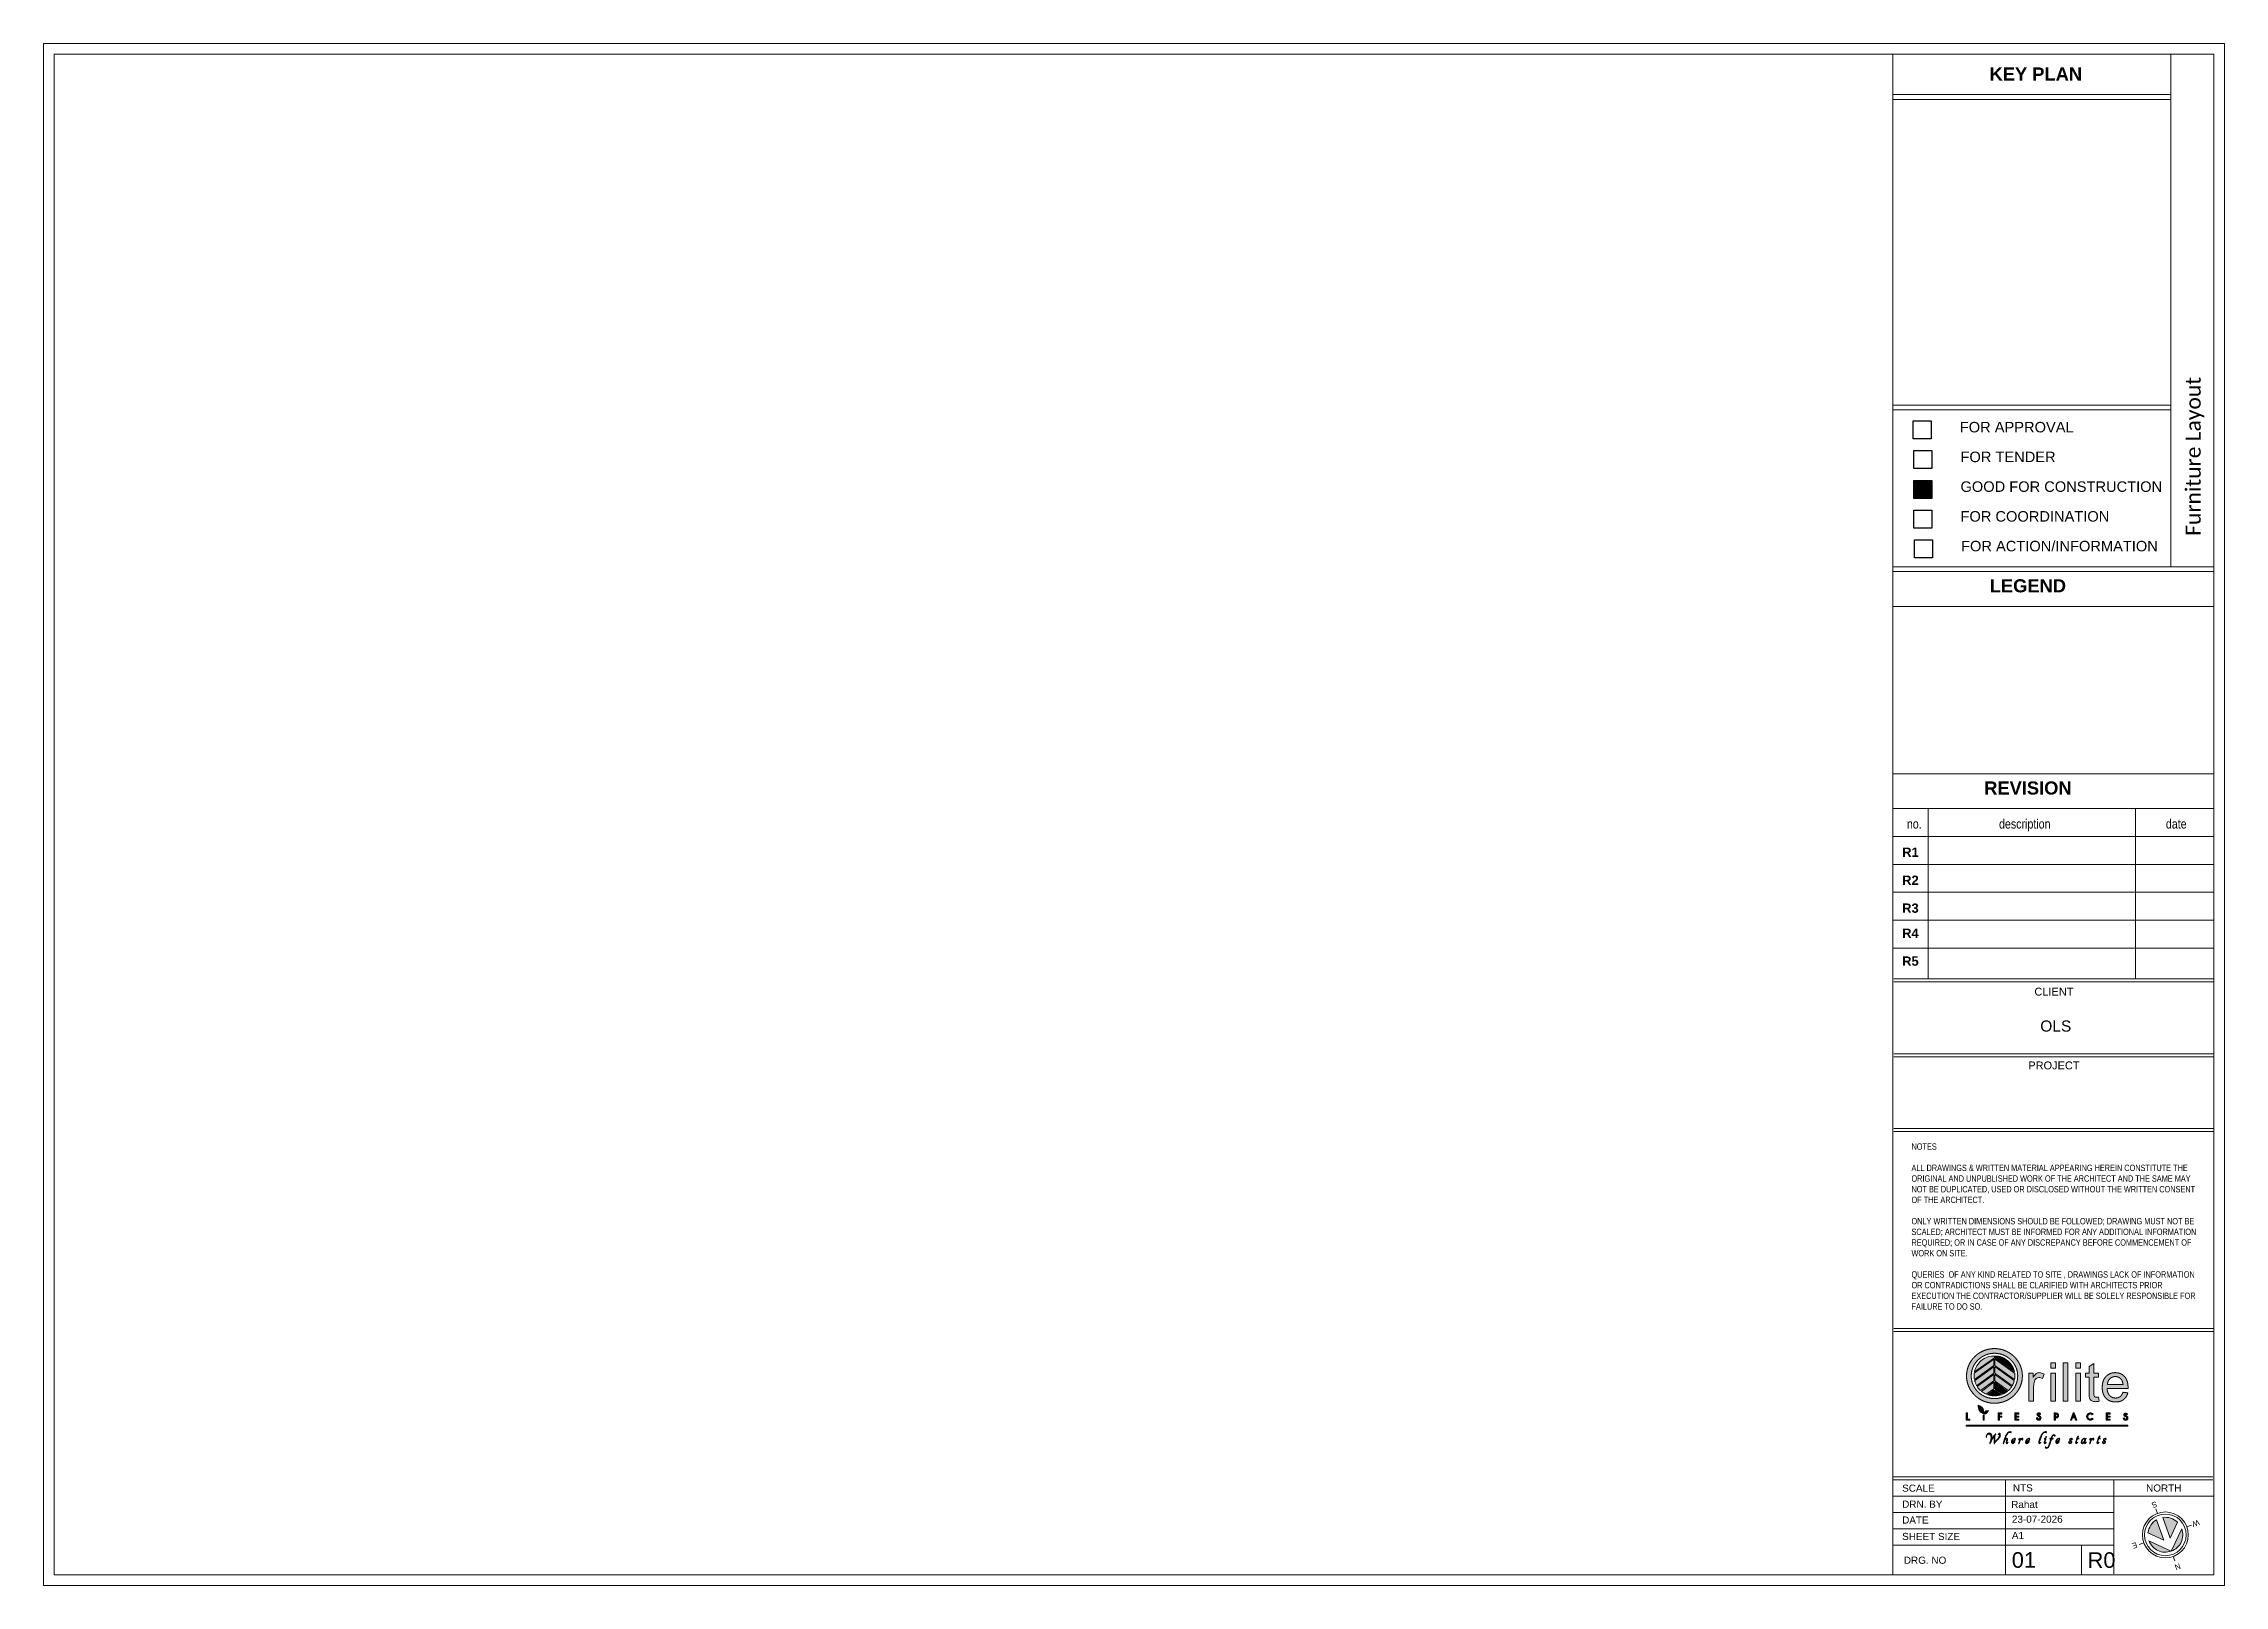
# Model space of a CAD drawing. Header units: millimetres. Extents: x 144517 to 159919, y -31393 to -20504.
import ezdxf

# ---------------------------------------------------------------- set-up
doc = ezdxf.new("R2010")
doc.units = ezdxf.units.MM
doc.header["$MEASUREMENT"] = 0
doc.layers.add('A - SHEET', color=7, linetype='Continuous', lineweight=9)
doc.layers.add('Layer 1', color=7, linetype='Continuous')
doc.styles.add('MtXpl_Calibri', font='calibri.ttf')
doc.styles.get("Standard").update_dxf_attribs({"font": 'arial.ttf'})
doc.styles.add('style1', font='arial.ttf')

msp = doc.modelspace()

# ---------------------------------------------------------------- texts
at = {"layer": 'A - SHEET'}
for s, p in [('S', (159435, -30798, 0)), ('W', (159734, -30927, 0)), ('E', (159295, -31086, 0))]:
    msp.add_text(s, height=39.4, rotation=200.0947, dxfattribs=at).set_placement(p)
at = {"layer": 'A - SHEET', "ltscale": 0.005, "char_height": 92.51, "width": 2867.27, "attachment_point": 5, "style": 'style1'}
for s, insert in [('{\\fArial|b1|i0|c0|p34;KEY PLAN}', (158587, -20719, 0)), ('{\\fArial|b1|i0|c0|p34;LEGEND}', (158531, -24334, 0)), ('{\\fArial|b1|i0|c0|p34;REVISION}', (158531, -25762, 0))]:
    msp.add_mtext(s, dxfattribs=dict(at, insert=insert))
at = {"layer": 'A - SHEET', "extrusion": (5.72097e-07, 0, 1), "insert": (159645, -23980, 0), "char_height": 106.42, "width": 3543.64, "attachment_point": 1, "text_direction": (0, 1, 0), "style": 'MtXpl_Calibri'}
msp.add_mtext('Furniture Layout ', dxfattribs=at)
at = {"layer": 'A - SHEET', "ltscale": 0.005, "extrusion": (0, -5.72097e-07, 1), "text_direction": (1, 0, 0), "style": 'style1'}
for s, insert, char_height, width, attachment_point in [('{\\H0.78125x;FOR APPROVAL  }  ', (158050, -23176, 0), 94.73, 2293.82, 1), ('{\\H0.78125x;FOR TENDER}', (158055, -23386, 0), 94.73, 2293.82, 1), ('{\\H0.78125x;GOOD FOR CONSTRUCTION}', (158055, -23596, 0), 94.73, 2293.82, 1), ('{\\H0.78125x;FOR COORDINATION}', (158055, -23806, 0), 94.73, 2293.82, 1), ('{\\H0.78125x;FOR ACTION/INFORMATION}', (158059, -24016, 0), 94.73, 2293.82, 1), ('{\\H0.46875x;CLIENT \\H2.1333x;   }   ', (158715, -27200, 0), 118.41, 2212.29, 5), ('{\\H0.84747x;OLS}', (158728, -27443, 0), 92.51, 2212.29, 5), ('{\\H0.46875x;PROJECT  \\H2.1333x; }   ', (158715, -27721, 0), 118.41, 2212.29, 5), ('{\\fArial Narrow|b0|i0|c0|p34;NOTES  \\L\\P\\l\\PALL DRAWINGS & WRITTEN MATERIAL APPEARING HEREIN CONSTITUTE THE ORIGINAL AND UNPUBLISHED WORK OF THE ARCHITECT AND THE SAME MAY NOT BE DUPLICATED, USED OR DISCLOSED WITHOUT THE WRITTEN CONSENT OF THE ARCHITECT.\\P\\PONLY WRITTEN DIMENSIONS SHOULD BE FOLLOWED; DRAWING MUST NOT BE SCALED; ARCHITECT MUST BE INFORMED FOR ANY ADDITIONAL INFORMATION REQUIRED; OR IN CASE OF ANY DISCREPANCY BEFORE COMMENCEMENT OF WORK ON SITE.\\P\\PQUERIES  OF ANY KIND RELATED TO SITE , DRAWINGS LACK OF INFORMATION OR CONTRADICTIONS SHALL BE CLARIFIED WITH ARCHITECTS PRIOR EXECUTION THE CONTRACTOR/SUPPLIER WILL BE SOLELY RESPONSIBLE FOR FAILURE TO DO SO.}', (157709, -28271, 0), 45.157, 2018.91, 1)]:
    msp.add_mtext(s, dxfattribs=dict(at, insert=insert, char_height=char_height, width=width, attachment_point=attachment_point))
at = {"layer": 'A - SHEET', "ltscale": 50, "char_height": 65.7, "attachment_point": 3}
for s, width, insert in [('{\\fTechnic|b0|i0|c2|p2;no.}', 2.83, (157781, -25982, 0)), ('{\\fTechnic|b0|i0|c2|p2;description}', 2.83, (158691, -25982, 0)), ('{\\fTechnic|b0|i0|c2|p2;date}', 2.83, (159652, -25982, 0)), ('{\\fArial|b1|i0|c0|p34;R1}', 0.00788, (157760, -26182, 0)), ('{\\fArial|b1|i0|c0|p34;R2}', 0.0503, (157760, -26380, 0)), ('{\\fArial|b1|i0|c0|p34;R3}', 0.0118, (157760, -26577, 0)), ('{\\fArial|b1|i0|c0|p34;R4}', 0.0112, (157760, -26754, 0)), ('{\\fArial|b1|i0|c0|p34;R5}', 0.0112, (157760, -26951, 0))]:
    msp.add_mtext_dynamic_manual_height_columns(s, width=width, gutter_width=0.0266, heights=[0], dxfattribs=dict(at, insert=insert))
at = {"layer": 'A - SHEET', "extrusion": (0, -5.72097e-07, 1), "char_height": 50.2, "attachment_point": 1, "text_direction": (1, 0, 0), "style": 'style1'}
for s, width, heights, insert in [('SCALE', 22.81, [0], (157643, -30681, 0)), ('DRN. BY', 318.72, [0], (157643, -30794, 0)), ('NTS', 0.977, [0], (158425, -30679, 0)), ('NORTH', 0.977, [0], (159366, -30680, 0)), ('DATE', 19.9, [0.00355], (157643, -30906, 0)), ('SHEET SIZE', 488.93, [0], (157643, -31022, 0)), ('DRG. NO', 415.34, [0], (157655, -31190, 0))]:
    msp.add_mtext_dynamic_manual_height_columns(s, width=width, gutter_width=0.0355, heights=heights, dxfattribs=dict(at, insert=insert))
at = {"layer": 'A - SHEET', "extrusion": (2.67207e-10, -5.72097e-07, 1), "attachment_point": 1, "text_direction": (1, 0, 0), "style": 'style1'}
for s, width, insert, char_height in [('Rahat', 671.16, (158413, -30796, 0), 50.2), ('23-07-2026', 48.76, (158418, -30900, 0), 50.2), ('A1', 48.76, (158418, -31015, 0), 50.2), ('01', 48.76, (158417, -31158, 0), 110.1), ('R0', 48.76, (158953, -31159, 0), 110.1)]:
    msp.add_mtext_dynamic_manual_height_columns(s, width=width, gutter_width=0.0355, heights=[0], dxfattribs=dict(at, insert=insert, char_height=char_height))
at = {"layer": 'A - SHEET', "insert": (159577, -31286, 0), "char_height": 39.4, "attachment_point": 3, "rotation": 200.0947}
msp.add_mtext_dynamic_manual_height_columns('N', width=0.168, gutter_width=0.0328, heights=[0], dxfattribs=at)

# ---------------------------------------------------------------- blocks, each defined once
blk = doc.blocks.new('A_CAP_North')
for points in [[(0, 1, 0.414214), (-1, 0)], [(-0.19, 0.27), (-0.9, -0.44, 0.236246), (-0.19, -0.98)], [(0, 1, -0.414214), (1, 0)], [(0.19, 0.27), (0.19, -0.98, 0.236246), (0.9, -0.44)]]:
    blk.add_lwpolyline(points, format="xyb", close=True)
blk = doc.blocks.new('agdsggad')
at = {"true_color": 0xf1eb1f}
h = blk.add_hatch(color=2, dxfattribs=at)
h.dxf.hatch_style = 1
edge = h.paths.add_edge_path()
edge.add_spline(control_points=[(247.3, 467.3), (239.6, 461.7), (227.9, 453.3), (218.1, 446.3)], knot_values=[4.249985, 4.249985, 4.249985, 4.249985, 4.624977, 4.624977, 4.624977, 4.624977], degree=3, periodic=0)
edge.add_spline(control_points=[(218.1, 446.3), (208.4, 439.4), (200.6, 433.8), (200.6, 433.8)], knot_values=[4.624977, 4.624977, 4.624977, 4.624977, 5, 5, 5, 5], degree=3, periodic=0)
edge.add_spline(control_points=[(200.6, 433.8), (200.2, 431.3), (200.1, 428.9), (200.1, 426.3)], knot_values=[0, 0, 0, 0, 1, 1, 1, 1], degree=3, periodic=0)
edge.add_spline(control_points=[(200.1, 426.3), (200.1, 422.9), (200.4, 419.5), (201, 416.2), (201, 416.2), (208.7, 421.7), (218.4, 428.6)], knot_values=[1, 1, 1, 1, 2, 2, 2, 2.375023, 2.375023, 2.375023, 2.375023], degree=3, periodic=0)
edge.add_spline(control_points=[(218.4, 428.6), (228.1, 435.6), (239.7, 443.9), (247.4, 449.4)], knot_values=[2.375023, 2.375023, 2.375023, 2.375023, 2.750015, 2.750015, 2.750015, 2.750015], degree=3, periodic=0)
edge.add_spline(control_points=[(247.4, 449.4), (249.3, 450.8), (251, 452), (252.4, 453)], knot_values=[2.750015, 2.750015, 2.750015, 2.750015, 2.843763, 2.843763, 2.843763, 2.843763], degree=3, periodic=0)
edge.add_spline(control_points=[(252.4, 453), (254.1, 454.2), (255.3, 455), (255.8, 455.4)], knot_values=[2.843763, 2.843763, 2.843763, 2.843763, 2.960948, 2.960948, 2.960948, 2.960948], degree=3, periodic=0)
edge.add_spline(control_points=[(256, 455.5), (256, 455.5), (256, 455.5), (256, 455.5), (256, 455.5), (256, 455.5), (256, 455.5)], knot_values=[2.999949, 2.999949, 2.999949, 2.999949, 3, 3, 3, 3.000315, 3.000315, 3.000315, 3.000315], degree=3, periodic=0)
edge.add_spline(control_points=[(256, 455.5), (256, 455.5), (256, 455.5), (256, 455.5)], knot_values=[3.000315, 3.000315, 3.000315, 3.000315, 3.000498, 3.000498, 3.000498, 3.000498], degree=3, periodic=0)
edge.add_spline(control_points=[(256, 455.5), (256, 455.5), (256, 455.5), (256, 455.5)], knot_values=[3.000498, 3.000498, 3.000498, 3.000498, 3.001231, 3.001231, 3.001231, 3.001231], degree=3, periodic=0)
edge.add_spline(control_points=[(256, 455.5), (256, 455.5), (256, 455.5), (256, 455.5)], knot_values=[3.001231, 3.001231, 3.001231, 3.001231, 3.001963, 3.001963, 3.001963, 3.001963], degree=3, periodic=0)
edge.add_spline(control_points=[(256, 455.5), (256, 455.6), (256, 455.6), (256, 455.6)], knot_values=[3.001963, 3.001963, 3.001963, 3.001963, 3.004893, 3.004893, 3.004893, 3.004893], degree=3, periodic=0)
edge.add_spline(control_points=[(256, 455.6), (256, 455.6), (256, 455.6), (256, 455.6)], knot_values=[3.004893, 3.004893, 3.004893, 3.004893, 3.007822, 3.007822, 3.007822, 3.007822], degree=3, periodic=0)
edge.add_spline(control_points=[(256, 455.6), (256, 455.6), (256, 455.6), (256, 455.6)], knot_values=[3.007822, 3.007822, 3.007822, 3.007822, 3.019541, 3.019541, 3.019541, 3.019541], degree=3, periodic=0)
edge.add_spline(control_points=[(256, 455.6), (256, 455.6), (256, 455.6), (256, 455.6)], knot_values=[3.019541, 3.019541, 3.019541, 3.019541, 3.031259, 3.031259, 3.031259, 3.031259], degree=3, periodic=0)
edge.add_spline(control_points=[(256, 455.6), (256, 455.7), (256, 455.7), (256, 455.9)], knot_values=[3.031259, 3.031259, 3.031259, 3.031259, 3.078133, 3.078133, 3.078133, 3.078133], degree=3, periodic=0)
edge.add_spline(control_points=[(256, 455.9), (256, 456), (256, 456.1), (256, 456.3)], knot_values=[3.078133, 3.078133, 3.078133, 3.078133, 3.125008, 3.125008, 3.125008, 3.125008], degree=3, periodic=0)
edge.add_spline(control_points=[(256, 456.3), (256, 457.1), (256, 458.3), (256, 459.7)], knot_values=[3.125008, 3.125008, 3.125008, 3.125008, 3.312504, 3.312504, 3.312504, 3.312504], degree=3, periodic=0)
edge.add_spline(control_points=[(256, 459.7), (256, 461.1), (256, 462.8), (256, 464.5)], knot_values=[3.312504, 3.312504, 3.312504, 3.312504, 3.5, 3.5, 3.5, 3.5], degree=3, periodic=0)
edge.add_spline(control_points=[(256, 464.5), (256, 466.2), (256, 467.9), (256, 469.3)], knot_values=[3.5, 3.5, 3.5, 3.5, 3.687496, 3.687496, 3.687496, 3.687496], degree=3, periodic=0)
edge.add_spline(control_points=[(256, 469.3), (256, 470.8), (256, 472), (256, 472.7)], knot_values=[3.687496, 3.687496, 3.687496, 3.687496, 3.874992, 3.874992, 3.874992, 3.874992], degree=3, periodic=0)
edge.add_spline(control_points=[(256, 473.5), (256, 473.5), (256, 473.5), (256, 473.5), (256, 473.5), (256, 473.5), (256, 473.5)], knot_values=[3.999868, 3.999868, 3.999868, 3.999868, 4, 4, 4, 4.000143, 4.000143, 4.000143, 4.000143], degree=3, periodic=0)
edge.add_spline(control_points=[(256, 473.5), (256, 473.5), (256, 473.5), (256, 473.5)], knot_values=[4.000143, 4.000143, 4.000143, 4.000143, 4.000234, 4.000234, 4.000234, 4.000234], degree=3, periodic=0)
edge.add_spline(control_points=[(256, 473.5), (256, 473.5), (256, 473.5), (256, 473.5)], knot_values=[4.000234, 4.000234, 4.000234, 4.000234, 4.0006, 4.0006, 4.0006, 4.0006], degree=3, periodic=0)
edge.add_spline(control_points=[(256, 473.5), (256, 473.5), (256, 473.5), (256, 473.5)], knot_values=[4.0006, 4.0006, 4.0006, 4.0006, 4.000967, 4.000967, 4.000967, 4.000967], degree=3, periodic=0)
edge.add_spline(control_points=[(256, 473.5), (256, 473.5), (256, 473.5), (256, 473.5)], knot_values=[4.000967, 4.000967, 4.000967, 4.000967, 4.002431, 4.002431, 4.002431, 4.002431], degree=3, periodic=0)
edge.add_spline(control_points=[(256, 473.5), (256, 473.5), (256, 473.5), (256, 473.5)], knot_values=[4.002431, 4.002431, 4.002431, 4.002431, 4.003896, 4.003896, 4.003896, 4.003896], degree=3, periodic=0)
edge.add_spline(control_points=[(256, 473.5), (256, 473.5), (256, 473.5), (256, 473.5)], knot_values=[4.003896, 4.003896, 4.003896, 4.003896, 4.009755, 4.009755, 4.009755, 4.009755], degree=3, periodic=0)
edge.add_spline(control_points=[(256, 473.5), (256, 473.4), (256, 473.4), (256, 473.4)], knot_values=[4.009755, 4.009755, 4.009755, 4.009755, 4.015615, 4.015615, 4.015615, 4.015615], degree=3, periodic=0)
edge.add_spline(control_points=[(256, 473.4), (255.9, 473.4), (255.9, 473.4), (255.8, 473.3)], knot_values=[4.015615, 4.015615, 4.015615, 4.015615, 4.039052, 4.039052, 4.039052, 4.039052], degree=3, periodic=0)
edge.add_spline(control_points=[(255.8, 473.3), (255.7, 473.2), (255.5, 473.1), (255.4, 473)], knot_values=[4.039052, 4.039052, 4.039052, 4.039052, 4.062489, 4.062489, 4.062489, 4.062489], degree=3, periodic=0)
edge.add_spline(control_points=[(255.4, 473), (254.8, 472.6), (253.7, 471.8), (252.4, 470.9)], knot_values=[4.062489, 4.062489, 4.062489, 4.062489, 4.156237, 4.156237, 4.156237, 4.156237], degree=3, periodic=0)
edge.add_spline(control_points=[(252.4, 470.9), (251, 469.9), (249.3, 468.7), (247.3, 467.3)], knot_values=[4.156237, 4.156237, 4.156237, 4.156237, 4.249985, 4.249985, 4.249985, 4.249985], degree=3, periodic=0)
edge = h.paths.add_edge_path()
edge.add_spline(control_points=[(229.4, 457.7), (243.4, 467.5), (257.4, 477.3), (257.4, 477.3), (257.4, 477.3), (257.4, 477.3), (257.4, 477.3)], knot_values=[2.5, 2.5, 2.5, 2.5, 3, 3, 3, 3.000977, 3.000977, 3.000977, 3.000977], degree=3, periodic=0)
edge.add_spline(control_points=[(257.4, 477.3), (257.4, 477.3), (257.4, 477.3), (257.4, 477.3)], knot_values=[3.000977, 3.000977, 3.000977, 3.000977, 3.002846, 3.002846, 3.002846, 3.002846], degree=3, periodic=0)
edge.add_spline(control_points=[(257.4, 477.3), (257.4, 477.3), (257.4, 477.3), (257.4, 477.3)], knot_values=[3.002846, 3.002846, 3.002846, 3.002846, 3.005566, 3.005566, 3.005566, 3.005566], degree=3, periodic=0)
edge.add_spline(control_points=[(257.4, 477.3), (257.4, 477.3), (257.4, 477.3), (257.4, 477.3)], knot_values=[3.005566, 3.005566, 3.005566, 3.005566, 3.008428, 3.008428, 3.008428, 3.008428], degree=3, periodic=0)
edge.add_spline(control_points=[(257.4, 477.3), (257.4, 477.3), (257.4, 477.3), (257.4, 477.3)], knot_values=[3.008428, 3.008428, 3.008428, 3.008428, 3.011325, 3.011325, 3.011325, 3.011325], degree=3, periodic=0)
edge.add_spline(control_points=[(257.4, 477.3), (257.4, 477.3), (257.4, 477.3), (257.4, 477.3)], knot_values=[3.011325, 3.011325, 3.011325, 3.011325, 3.014235, 3.014235, 3.014235, 3.014235], degree=3, periodic=0)
edge.add_spline(control_points=[(257.4, 477.3), (257.4, 477.3), (257.4, 477.3), (257.4, 477.3)], knot_values=[3.014235, 3.014235, 3.014235, 3.014235, 3.018782, 3.018782, 3.018782, 3.018782], degree=3, periodic=0)
edge.add_spline(control_points=[(257.4, 477.3), (257.4, 477.3), (257.4, 477.3), (257.4, 477.3)], knot_values=[3.018782, 3.018782, 3.018782, 3.018782, 3.024586, 3.024586, 3.024586, 3.024586], degree=3, periodic=0)
edge.add_spline(control_points=[(257.4, 477.3), (257.4, 477.3), (257.4, 477.3), (257.4, 477.3)], knot_values=[3.024586, 3.024586, 3.024586, 3.024586, 3.030412, 3.030412, 3.030412, 3.030412], degree=3, periodic=0)
edge.add_spline(control_points=[(257.4, 477.3), (257.4, 477.3), (257.4, 477.3), (257.4, 477.3)], knot_values=[3.030412, 3.030412, 3.030412, 3.030412, 3.036249, 3.036249, 3.036249, 3.036249], degree=3, periodic=0)
edge.add_spline(control_points=[(257.4, 477.3), (257.4, 477.3), (257.4, 477.3), (257.4, 477.3)], knot_values=[3.036249, 3.036249, 3.036249, 3.036249, 3.042092, 3.042092, 3.042092, 3.042092], degree=3, periodic=0)
edge.add_spline(control_points=[(257.4, 477.3), (257.4, 477.3), (257.4, 477.3), (257.4, 477.3)], knot_values=[3.042092, 3.042092, 3.042092, 3.042092, 3.047939, 3.047939, 3.047939, 3.047939], degree=3, periodic=0)
edge.add_spline(control_points=[(257.4, 477.3), (257.4, 477.3), (257.4, 477.4), (257.4, 477.4)], knot_values=[3.047939, 3.047939, 3.047939, 3.047939, 3.053789, 3.053789, 3.053789, 3.053789], degree=3, periodic=0)
edge.add_spline(control_points=[(257.4, 477.4), (257.4, 477.4), (257.4, 477.4), (257.4, 477.4)], knot_values=[3.053789, 3.053789, 3.053789, 3.053789, 3.05964, 3.05964, 3.05964, 3.05964], degree=3, periodic=0)
edge.add_spline(control_points=[(257.4, 477.4), (257.4, 477.4), (257.4, 477.4), (257.4, 477.4)], knot_values=[3.05964, 3.05964, 3.05964, 3.05964, 3.065493, 3.065493, 3.065493, 3.065493], degree=3, periodic=0)
edge.add_spline(control_points=[(257.4, 477.4), (257.4, 477.4), (257.4, 477.4), (257.4, 477.4)], knot_values=[3.065493, 3.065493, 3.065493, 3.065493, 3.071347, 3.071347, 3.071347, 3.071347], degree=3, periodic=0)
edge.add_spline(control_points=[(257.4, 477.4), (257.4, 477.4), (257.4, 477.4), (257.4, 477.4)], knot_values=[3.071347, 3.071347, 3.071347, 3.071347, 3.077202, 3.077202, 3.077202, 3.077202], degree=3, periodic=0)
edge.add_spline(control_points=[(257.4, 477.4), (257.4, 477.4), (257.4, 477.4), (257.4, 477.4)], knot_values=[3.077202, 3.077202, 3.077202, 3.077202, 3.083058, 3.083058, 3.083058, 3.083058], degree=3, periodic=0)
edge.add_spline(control_points=[(257.4, 477.4), (257.4, 477.4), (257.4, 477.4), (257.4, 477.4)], knot_values=[3.083058, 3.083058, 3.083058, 3.083058, 3.088914, 3.088914, 3.088914, 3.088914], degree=3, periodic=0)
edge.add_spline(control_points=[(257.4, 477.4), (257.4, 477.4), (257.4, 477.4), (257.4, 477.4)], knot_values=[3.088914, 3.088914, 3.088914, 3.088914, 3.09477, 3.09477, 3.09477, 3.09477], degree=3, periodic=0)
edge.add_spline(control_points=[(257.4, 477.4), (257.4, 477.4), (257.4, 477.4), (257.4, 477.5)], knot_values=[3.09477, 3.09477, 3.09477, 3.09477, 3.100627, 3.100627, 3.100627, 3.100627], degree=3, periodic=0)
edge.add_spline(control_points=[(257.4, 477.5), (257.4, 477.5), (257.4, 477.5), (257.4, 477.5)], knot_values=[3.100627, 3.100627, 3.100627, 3.100627, 3.106484, 3.106484, 3.106484, 3.106484], degree=3, periodic=0)
edge.add_spline(control_points=[(257.4, 477.5), (257.4, 477.5), (257.4, 477.5), (257.4, 477.5)], knot_values=[3.106484, 3.106484, 3.106484, 3.106484, 3.112341, 3.112341, 3.112341, 3.112341], degree=3, periodic=0)
edge.add_spline(control_points=[(257.4, 477.5), (257.4, 477.5), (257.4, 477.5), (257.4, 477.5)], knot_values=[3.112341, 3.112341, 3.112341, 3.112341, 3.118198, 3.118198, 3.118198, 3.118198], degree=3, periodic=0)
edge.add_spline(control_points=[(257.4, 477.5), (257.4, 477.5), (257.4, 477.5), (257.4, 477.5)], knot_values=[3.118198, 3.118198, 3.118198, 3.118198, 3.124056, 3.124056, 3.124056, 3.124056], degree=3, periodic=0)
edge.add_spline(control_points=[(257.4, 477.5), (257.4, 477.5), (257.4, 477.5), (257.4, 477.5)], knot_values=[3.124056, 3.124056, 3.124056, 3.124056, 3.129914, 3.129914, 3.129914, 3.129914], degree=3, periodic=0)
edge.add_spline(control_points=[(257.4, 477.5), (257.4, 477.6), (257.4, 477.6), (257.4, 477.6)], knot_values=[3.129914, 3.129914, 3.129914, 3.129914, 3.135771, 3.135771, 3.135771, 3.135771], degree=3, periodic=0)
edge.add_spline(control_points=[(257.4, 477.6), (257.4, 477.6), (257.4, 477.6), (257.4, 477.6)], knot_values=[3.135771, 3.135771, 3.135771, 3.135771, 3.141629, 3.141629, 3.141629, 3.141629], degree=3, periodic=0)
edge.add_spline(control_points=[(257.4, 477.6), (257.4, 477.6), (257.4, 477.6), (257.4, 477.6)], knot_values=[3.141629, 3.141629, 3.141629, 3.141629, 3.147488, 3.147488, 3.147488, 3.147488], degree=3, periodic=0)
edge.add_spline(control_points=[(257.4, 477.6), (257.4, 477.6), (257.4, 477.6), (257.4, 477.6)], knot_values=[3.147488, 3.147488, 3.147488, 3.147488, 3.153346, 3.153346, 3.153346, 3.153346], degree=3, periodic=0)
edge.add_spline(control_points=[(257.4, 477.6), (257.4, 477.6), (257.4, 477.6), (257.4, 477.7)], knot_values=[3.153346, 3.153346, 3.153346, 3.153346, 3.159204, 3.159204, 3.159204, 3.159204], degree=3, periodic=0)
edge.add_spline(control_points=[(257.4, 477.7), (257.4, 477.7), (257.4, 477.7), (257.4, 477.7)], knot_values=[3.159204, 3.159204, 3.159204, 3.159204, 3.165062, 3.165062, 3.165062, 3.165062], degree=3, periodic=0)
edge.add_spline(control_points=[(257.4, 477.7), (257.4, 477.7), (257.4, 477.7), (257.4, 477.7)], knot_values=[3.165062, 3.165062, 3.165062, 3.165062, 3.17092, 3.17092, 3.17092, 3.17092], degree=3, periodic=0)
edge.add_spline(control_points=[(257.4, 477.7), (257.4, 477.7), (257.4, 477.7), (257.4, 477.7)], knot_values=[3.17092, 3.17092, 3.17092, 3.17092, 3.176779, 3.176779, 3.176779, 3.176779], degree=3, periodic=0)
edge.add_spline(control_points=[(257.4, 477.7), (257.4, 477.7), (257.4, 477.7), (257.4, 477.8)], knot_values=[3.176779, 3.176779, 3.176779, 3.176779, 3.182637, 3.182637, 3.182637, 3.182637], degree=3, periodic=0)
edge.add_spline(control_points=[(257.4, 477.8), (257.4, 477.8), (257.4, 477.8), (257.4, 477.8)], knot_values=[3.182637, 3.182637, 3.182637, 3.182637, 3.188496, 3.188496, 3.188496, 3.188496], degree=3, periodic=0)
edge.add_spline(control_points=[(257.4, 477.8), (257.4, 477.8), (257.4, 477.8), (257.4, 477.8)], knot_values=[3.188496, 3.188496, 3.188496, 3.188496, 3.194354, 3.194354, 3.194354, 3.194354], degree=3, periodic=0)
edge.add_spline(control_points=[(257.4, 477.8), (257.4, 477.8), (257.4, 477.8), (257.4, 477.8)], knot_values=[3.194354, 3.194354, 3.194354, 3.194354, 3.200213, 3.200213, 3.200213, 3.200213], degree=3, periodic=0)
edge.add_spline(control_points=[(257.4, 477.8), (257.4, 477.8), (257.4, 477.9), (257.4, 477.9)], knot_values=[3.200213, 3.200213, 3.200213, 3.200213, 3.206071, 3.206071, 3.206071, 3.206071], degree=3, periodic=0)
edge.add_spline(control_points=[(257.4, 477.9), (257.4, 477.9), (257.4, 477.9), (257.4, 477.9)], knot_values=[3.206071, 3.206071, 3.206071, 3.206071, 3.21193, 3.21193, 3.21193, 3.21193], degree=3, periodic=0)
edge.add_spline(control_points=[(257.4, 477.9), (257.4, 477.9), (257.4, 477.9), (257.4, 477.9)], knot_values=[3.21193, 3.21193, 3.21193, 3.21193, 3.217789, 3.217789, 3.217789, 3.217789], degree=3, periodic=0)
edge.add_spline(control_points=[(257.4, 477.9), (257.4, 477.9), (257.4, 477.9), (257.4, 478)], knot_values=[3.217789, 3.217789, 3.217789, 3.217789, 3.223647, 3.223647, 3.223647, 3.223647], degree=3, periodic=0)
edge.add_spline(control_points=[(257.4, 478), (257.4, 478), (257.4, 478), (257.4, 478)], knot_values=[3.223647, 3.223647, 3.223647, 3.223647, 3.229506, 3.229506, 3.229506, 3.229506], degree=3, periodic=0)
edge.add_spline(control_points=[(257.4, 478), (257.4, 478), (257.4, 478), (257.4, 478)], knot_values=[3.229506, 3.229506, 3.229506, 3.229506, 3.235365, 3.235365, 3.235365, 3.235365], degree=3, periodic=0)
edge.add_spline(control_points=[(257.4, 478), (257.4, 478), (257.4, 478), (257.4, 478)], knot_values=[3.235365, 3.235365, 3.235365, 3.235365, 3.241223, 3.241223, 3.241223, 3.241223], degree=3, periodic=0)
edge.add_spline(control_points=[(257.4, 478), (257.4, 478.1), (257.4, 478.1), (257.4, 478.1)], knot_values=[3.241223, 3.241223, 3.241223, 3.241223, 3.247082, 3.247082, 3.247082, 3.247082], degree=3, periodic=0)
edge.add_spline(control_points=[(257.4, 478.1), (257.4, 478.1), (257.4, 478.1), (257.4, 478.1)], knot_values=[3.247082, 3.247082, 3.247082, 3.247082, 3.252941, 3.252941, 3.252941, 3.252941], degree=3, periodic=0)
edge.add_spline(control_points=[(257.4, 478.1), (257.4, 478.1), (257.4, 478.1), (257.4, 478.1)], knot_values=[3.252941, 3.252941, 3.252941, 3.252941, 3.2588, 3.2588, 3.2588, 3.2588], degree=3, periodic=0)
edge.add_spline(control_points=[(257.4, 478.1), (257.4, 478.2), (257.4, 478.2), (257.4, 478.2)], knot_values=[3.2588, 3.2588, 3.2588, 3.2588, 3.264658, 3.264658, 3.264658, 3.264658], degree=3, periodic=0)
edge.add_spline(control_points=[(257.4, 478.2), (257.4, 478.2), (257.4, 478.2), (257.4, 478.2)], knot_values=[3.264658, 3.264658, 3.264658, 3.264658, 3.270517, 3.270517, 3.270517, 3.270517], degree=3, periodic=0)
edge.add_spline(control_points=[(257.4, 478.2), (257.4, 478.2), (257.4, 478.2), (257.4, 478.2)], knot_values=[3.270517, 3.270517, 3.270517, 3.270517, 3.276376, 3.276376, 3.276376, 3.276376], degree=3, periodic=0)
edge.add_spline(control_points=[(257.4, 478.2), (257.4, 478.3), (257.4, 478.3), (257.4, 478.3)], knot_values=[3.276376, 3.276376, 3.276376, 3.276376, 3.282235, 3.282235, 3.282235, 3.282235], degree=3, periodic=0)
edge.add_spline(control_points=[(257.4, 478.3), (257.4, 478.3), (257.4, 478.3), (257.4, 478.3)], knot_values=[3.282235, 3.282235, 3.282235, 3.282235, 3.288093, 3.288093, 3.288093, 3.288093], degree=3, periodic=0)
edge.add_spline(control_points=[(257.4, 478.3), (257.4, 478.3), (257.4, 478.3), (257.4, 478.4)], knot_values=[3.288093, 3.288093, 3.288093, 3.288093, 3.293952, 3.293952, 3.293952, 3.293952], degree=3, periodic=0)
edge.add_spline(control_points=[(257.4, 478.4), (257.4, 478.4), (257.4, 478.4), (257.4, 478.4)], knot_values=[3.293952, 3.293952, 3.293952, 3.293952, 3.299811, 3.299811, 3.299811, 3.299811], degree=3, periodic=0)
edge.add_spline(control_points=[(257.4, 478.4), (257.4, 478.4), (257.4, 478.4), (257.4, 478.4)], knot_values=[3.299811, 3.299811, 3.299811, 3.299811, 3.30567, 3.30567, 3.30567, 3.30567], degree=3, periodic=0)
edge.add_spline(control_points=[(257.4, 478.4), (257.4, 478.4), (257.4, 478.5), (257.4, 478.5)], knot_values=[3.30567, 3.30567, 3.30567, 3.30567, 3.311529, 3.311529, 3.311529, 3.311529], degree=3, periodic=0)
edge.add_spline(control_points=[(257.4, 478.5), (257.4, 478.5), (257.4, 478.5), (257.4, 478.5)], knot_values=[3.311529, 3.311529, 3.311529, 3.311529, 3.317387, 3.317387, 3.317387, 3.317387], degree=3, periodic=0)
edge.add_spline(control_points=[(257.4, 478.5), (257.4, 478.5), (257.4, 478.5), (257.4, 478.5)], knot_values=[3.317387, 3.317387, 3.317387, 3.317387, 3.323246, 3.323246, 3.323246, 3.323246], degree=3, periodic=0)
edge.add_spline(control_points=[(257.4, 478.5), (257.4, 478.6), (257.4, 478.6), (257.4, 478.6)], knot_values=[3.323246, 3.323246, 3.323246, 3.323246, 3.329105, 3.329105, 3.329105, 3.329105], degree=3, periodic=0)
edge.add_spline(control_points=[(257.4, 478.6), (257.4, 478.6), (257.4, 478.6), (257.4, 478.6)], knot_values=[3.329105, 3.329105, 3.329105, 3.329105, 3.334964, 3.334964, 3.334964, 3.334964], degree=3, periodic=0)
edge.add_spline(control_points=[(257.4, 478.6), (257.4, 478.6), (257.4, 478.6), (257.4, 478.7)], knot_values=[3.334964, 3.334964, 3.334964, 3.334964, 3.340823, 3.340823, 3.340823, 3.340823], degree=3, periodic=0)
edge.add_spline(control_points=[(257.4, 478.7), (257.4, 478.7), (257.4, 478.7), (257.4, 478.7)], knot_values=[3.340823, 3.340823, 3.340823, 3.340823, 3.346681, 3.346681, 3.346681, 3.346681], degree=3, periodic=0)
edge.add_spline(control_points=[(257.4, 478.7), (257.4, 478.7), (257.4, 478.7), (257.4, 478.7)], knot_values=[3.346681, 3.346681, 3.346681, 3.346681, 3.35254, 3.35254, 3.35254, 3.35254], degree=3, periodic=0)
edge.add_spline(control_points=[(257.4, 478.7), (257.4, 478.8), (257.4, 478.8), (257.4, 478.8)], knot_values=[3.35254, 3.35254, 3.35254, 3.35254, 3.358399, 3.358399, 3.358399, 3.358399], degree=3, periodic=0)
edge.add_spline(control_points=[(257.4, 478.8), (257.4, 478.8), (257.4, 478.8), (257.4, 478.8)], knot_values=[3.358399, 3.358399, 3.358399, 3.358399, 3.364258, 3.364258, 3.364258, 3.364258], degree=3, periodic=0)
edge.add_spline(control_points=[(257.4, 478.8), (257.4, 478.8), (257.4, 478.9), (257.4, 478.9)], knot_values=[3.364258, 3.364258, 3.364258, 3.364258, 3.370117, 3.370117, 3.370117, 3.370117], degree=3, periodic=0)
edge.add_line((257.4, 478.8), (257.4, 478.8))
edge.add_spline(control_points=[(257.4, 478.8), (257.4, 478.8), (257.4, 478.9), (257.4, 478.9)], knot_values=[3.364258, 3.364258, 3.364258, 3.364258, 3.370117, 3.370117, 3.370117, 3.370117], degree=3, periodic=0)
edge.add_spline(control_points=[(257.4, 478.9), (257.4, 478.9), (257.4, 478.9), (257.4, 478.9)], knot_values=[3.370117, 3.370117, 3.370117, 3.370117, 3.375976, 3.375976, 3.375976, 3.375976], degree=3, periodic=0)
edge.add_line((257.4, 478.9), (257.4, 478.9))
edge.add_spline(control_points=[(257.4, 478.9), (257.4, 478.9), (257.4, 478.9), (257.4, 478.9)], knot_values=[3.370117, 3.370117, 3.370117, 3.370117, 3.375976, 3.375976, 3.375976, 3.375976], degree=3, periodic=0)
edge.add_spline(control_points=[(257.4, 478.9), (257.4, 478.9), (257.4, 478.9), (257.4, 479)], knot_values=[3.375976, 3.375976, 3.375976, 3.375976, 3.384758, 3.384758, 3.384758, 3.384758], degree=3, periodic=0)
edge.add_spline(control_points=[(257.4, 479), (257.4, 479), (257.4, 479), (257.4, 479.1)], knot_values=[3.384758, 3.384758, 3.384758, 3.384758, 3.396473, 3.396473, 3.396473, 3.396473], degree=3, periodic=0)
edge.add_spline(control_points=[(257.4, 479.1), (257.4, 479.1), (257.4, 479.1), (257.4, 479.1)], knot_values=[3.396473, 3.396473, 3.396473, 3.396473, 3.408187, 3.408187, 3.408187, 3.408187], degree=3, periodic=0)
edge.add_spline(control_points=[(257.4, 479.1), (257.4, 479.2), (257.4, 479.2), (257.4, 479.2)], knot_values=[3.408187, 3.408187, 3.408187, 3.408187, 3.419902, 3.419902, 3.419902, 3.419902], degree=3, periodic=0)
edge.add_spline(control_points=[(257.4, 479.2), (257.4, 479.3), (257.4, 479.3), (257.4, 479.3)], knot_values=[3.419902, 3.419902, 3.419902, 3.419902, 3.431616, 3.431616, 3.431616, 3.431616], degree=3, periodic=0)
edge.add_spline(control_points=[(257.4, 479.3), (257.4, 479.3), (257.4, 479.4), (257.4, 479.4)], knot_values=[3.431616, 3.431616, 3.431616, 3.431616, 3.443331, 3.443331, 3.443331, 3.443331], degree=3, periodic=0)
edge.add_spline(control_points=[(257.4, 479.4), (257.4, 479.4), (257.4, 479.5), (257.4, 479.5)], knot_values=[3.443331, 3.443331, 3.443331, 3.443331, 3.455045, 3.455045, 3.455045, 3.455045], degree=3, periodic=0)
edge.add_spline(control_points=[(257.4, 479.5), (257.4, 479.5), (257.4, 479.6), (257.4, 479.6)], knot_values=[3.455045, 3.455045, 3.455045, 3.455045, 3.47249, 3.47249, 3.47249, 3.47249], degree=3, periodic=0)
edge.add_spline(control_points=[(257.4, 479.6), (257.4, 479.7), (257.4, 479.7), (257.4, 479.8)], knot_values=[3.47249, 3.47249, 3.47249, 3.47249, 3.495879, 3.495879, 3.495879, 3.495879], degree=3, periodic=0)
edge.add_spline(control_points=[(257.4, 479.8), (257.4, 479.8), (257.4, 479.9), (257.4, 480)], knot_values=[3.495879, 3.495879, 3.495879, 3.495879, 3.519582, 3.519582, 3.519582, 3.519582], degree=3, periodic=0)
edge.add_spline(control_points=[(257.4, 480), (257.4, 480), (257.4, 480.1), (257.4, 480.1)], knot_values=[3.519582, 3.519582, 3.519582, 3.519582, 3.537117, 3.537117, 3.537117, 3.537117], degree=3, periodic=0)
edge.add_spline(control_points=[(257.4, 480.1), (257.4, 480.1), (257.4, 480.2), (257.4, 480.2)], knot_values=[3.537117, 3.537117, 3.537117, 3.537117, 3.548832, 3.548832, 3.548832, 3.548832], degree=3, periodic=0)
edge.add_spline(control_points=[(257.4, 480.2), (257.4, 480.2), (257.4, 480.2), (257.4, 480.3)], knot_values=[3.548832, 3.548832, 3.548832, 3.548832, 3.560548, 3.560548, 3.560548, 3.560548], degree=3, periodic=0)
edge.add_spline(control_points=[(257.4, 480.3), (257.4, 480.3), (257.4, 480.3), (257.4, 480.4)], knot_values=[3.560548, 3.560548, 3.560548, 3.560548, 3.572263, 3.572263, 3.572263, 3.572263], degree=3, periodic=0)
edge.add_line((257.4, 480.3), (257.4, 480.3))
edge.add_spline(control_points=[(257.4, 480.3), (257.4, 480.3), (257.4, 480.3), (257.4, 480.4)], knot_values=[3.560548, 3.560548, 3.560548, 3.560548, 3.572263, 3.572263, 3.572263, 3.572263], degree=3, periodic=0)
edge.add_spline(control_points=[(257.4, 480.4), (257.4, 480.4), (257.4, 480.4), (257.4, 480.4)], knot_values=[3.572263, 3.572263, 3.572263, 3.572263, 3.583978, 3.583978, 3.583978, 3.583978], degree=3, periodic=0)
edge.add_spline(control_points=[(257.4, 480.4), (257.4, 480.5), (257.4, 480.5), (257.4, 480.5)], knot_values=[3.583978, 3.583978, 3.583978, 3.583978, 3.595694, 3.595694, 3.595694, 3.595694], degree=3, periodic=0)
edge.add_spline(control_points=[(257.4, 480.5), (257.4, 480.6), (257.4, 480.6), (257.4, 480.6)], knot_values=[3.595694, 3.595694, 3.595694, 3.595694, 3.607409, 3.607409, 3.607409, 3.607409], degree=3, periodic=0)
edge.add_spline(control_points=[(257.4, 482.3), (257.4, 482.3), (257.4, 482.3), (257.4, 482.3), (257, 482.3), (256.5, 482.3), (256.1, 482.3)], knot_values=[3.999992, 3.999992, 3.999992, 3.999992, 4.5, 4.5, 4.5, 5, 5, 5, 5], degree=3, periodic=0)
edge.add_spline(control_points=[(256.1, 482.3), (246.2, 482.3), (236.9, 479.8), (228.8, 475.3)], knot_values=[5, 5, 5, 5, 6, 6, 6, 6], degree=3, periodic=0)
edge.add_spline(control_points=[(228.8, 475.3), (228.8, 475.3), (219.5, 468.8), (219.5, 468.8)], knot_values=[0, 0, 0, 0, 1, 1, 1, 1], degree=3, periodic=0)
edge.add_spline(control_points=[(219.5, 468.8), (210.5, 461), (203.9, 450.3), (201.3, 438.1), (201.3, 438.1), (215.3, 447.9), (229.4, 457.7)], knot_values=[1, 1, 1, 1, 2, 2, 2, 2.5, 2.5, 2.5, 2.5], degree=3, periodic=0)
edge = h.paths.add_edge_path()
edge.add_spline(control_points=[(247.5, 446), (239.9, 440.5), (228.4, 432.2), (218.9, 425.3)], knot_values=[3.249985, 3.249985, 3.249985, 3.249985, 3.624977, 3.624977, 3.624977, 3.624977], degree=3, periodic=0)
edge.add_spline(control_points=[(218.9, 425.3), (209.3, 418.4), (201.7, 412.9), (201.7, 412.9)], knot_values=[3.624977, 3.624977, 3.624977, 3.624977, 4, 4, 4, 4], degree=3, periodic=0)
edge.add_spline(control_points=[(201.7, 412.9), (202.9, 408), (204.8, 403.3), (207.2, 398.9), (207.2, 398.9), (214.1, 403.8), (222.7, 410)], knot_values=[0, 0, 0, 0, 1, 1, 1, 1.375023, 1.375023, 1.375023, 1.375023], degree=3, periodic=0)
edge.add_spline(control_points=[(222.7, 410), (231.2, 416.1), (241.5, 423.5), (248.4, 428.4)], knot_values=[1.375023, 1.375023, 1.375023, 1.375023, 1.750015, 1.750015, 1.750015, 1.750015], degree=3, periodic=0)
edge.add_spline(control_points=[(248.4, 428.4), (250.1, 429.6), (251.6, 430.7), (252.8, 431.6)], knot_values=[1.750015, 1.750015, 1.750015, 1.750015, 1.843763, 1.843763, 1.843763, 1.843763], degree=3, periodic=0)
edge.add_spline(control_points=[(252.8, 431.6), (254.3, 432.6), (255.4, 433.4), (255.8, 433.7)], knot_values=[1.843763, 1.843763, 1.843763, 1.843763, 1.960948, 1.960948, 1.960948, 1.960948], degree=3, periodic=0)
edge.add_spline(control_points=[(256, 433.9), (256, 433.9), (256, 433.8), (256, 433.8), (256, 433.8), (256, 433.9), (256, 433.9)], knot_values=[1.999972, 1.999972, 1.999972, 1.999972, 2, 2, 2, 2.000315, 2.000315, 2.000315, 2.000315], degree=3, periodic=0)
edge.add_spline(control_points=[(256, 433.9), (256, 433.9), (256, 433.9), (256, 433.9)], knot_values=[2.000315, 2.000315, 2.000315, 2.000315, 2.000498, 2.000498, 2.000498, 2.000498], degree=3, periodic=0)
edge.add_spline(control_points=[(256, 433.9), (256, 433.9), (256, 433.9), (256, 433.9)], knot_values=[2.000498, 2.000498, 2.000498, 2.000498, 2.001231, 2.001231, 2.001231, 2.001231], degree=3, periodic=0)
edge.add_spline(control_points=[(256, 433.9), (256, 433.9), (256, 433.9), (256, 433.9)], knot_values=[2.001231, 2.001231, 2.001231, 2.001231, 2.001963, 2.001963, 2.001963, 2.001963], degree=3, periodic=0)
edge.add_spline(control_points=[(256, 433.9), (256, 433.9), (256, 433.9), (256, 433.9)], knot_values=[2.001963, 2.001963, 2.001963, 2.001963, 2.004893, 2.004893, 2.004893, 2.004893], degree=3, periodic=0)
edge.add_spline(control_points=[(256, 433.9), (256, 433.9), (256, 433.9), (256, 433.9)], knot_values=[2.004893, 2.004893, 2.004893, 2.004893, 2.007822, 2.007822, 2.007822, 2.007822], degree=3, periodic=0)
edge.add_spline(control_points=[(256, 433.9), (256, 433.9), (256, 433.9), (256, 433.9)], knot_values=[2.007822, 2.007822, 2.007822, 2.007822, 2.019541, 2.019541, 2.019541, 2.019541], degree=3, periodic=0)
edge.add_spline(control_points=[(256, 433.9), (256, 433.9), (256, 433.9), (256, 433.9)], knot_values=[2.019541, 2.019541, 2.019541, 2.019541, 2.031259, 2.031259, 2.031259, 2.031259], degree=3, periodic=0)
edge.add_spline(control_points=[(256, 433.9), (256, 434), (256, 434), (256, 434.2)], knot_values=[2.031259, 2.031259, 2.031259, 2.031259, 2.078133, 2.078133, 2.078133, 2.078133], degree=3, periodic=0)
edge.add_spline(control_points=[(256, 434.2), (256, 434.3), (256, 434.5), (256, 434.6)], knot_values=[2.078133, 2.078133, 2.078133, 2.078133, 2.125007, 2.125007, 2.125007, 2.125007], degree=3, periodic=0)
edge.add_spline(control_points=[(256, 434.6), (256, 435.4), (256, 436.6), (256, 438.1)], knot_values=[2.125007, 2.125007, 2.125007, 2.125007, 2.312504, 2.312504, 2.312504, 2.312504], degree=3, periodic=0)
edge.add_spline(control_points=[(256, 438.1), (256, 439.6), (256, 441.3), (256, 443)], knot_values=[2.312504, 2.312504, 2.312504, 2.312504, 2.5, 2.5, 2.5, 2.5], degree=3, periodic=0)
edge.add_spline(control_points=[(256, 443), (256, 444.7), (256, 446.5), (256, 447.9)], knot_values=[2.5, 2.5, 2.5, 2.5, 2.687496, 2.687496, 2.687496, 2.687496], degree=3, periodic=0)
edge.add_spline(control_points=[(256, 447.9), (256, 449.4), (256, 450.6), (256, 451.4)], knot_values=[2.687496, 2.687496, 2.687496, 2.687496, 2.874992, 2.874992, 2.874992, 2.874992], degree=3, periodic=0)
edge.add_spline(control_points=[(256, 452.2), (256, 452.2), (256, 452.2), (256, 452.2), (256, 452.2), (256, 452.2), (256, 452.2)], knot_values=[2.999868, 2.999868, 2.999868, 2.999868, 3, 3, 3, 3.000143, 3.000143, 3.000143, 3.000143], degree=3, periodic=0)
edge.add_spline(control_points=[(256, 452.2), (256, 452.2), (256, 452.2), (256, 452.2)], knot_values=[3.000143, 3.000143, 3.000143, 3.000143, 3.000234, 3.000234, 3.000234, 3.000234], degree=3, periodic=0)
edge.add_spline(control_points=[(256, 452.2), (256, 452.2), (256, 452.2), (256, 452.2)], knot_values=[3.000234, 3.000234, 3.000234, 3.000234, 3.0006, 3.0006, 3.0006, 3.0006], degree=3, periodic=0)
edge.add_spline(control_points=[(256, 452.2), (256, 452.2), (256, 452.2), (256, 452.2)], knot_values=[3.0006, 3.0006, 3.0006, 3.0006, 3.000967, 3.000967, 3.000967, 3.000967], degree=3, periodic=0)
edge.add_spline(control_points=[(256, 452.2), (256, 452.2), (256, 452.2), (256, 452.2)], knot_values=[3.000967, 3.000967, 3.000967, 3.000967, 3.002431, 3.002431, 3.002431, 3.002431], degree=3, periodic=0)
edge.add_spline(control_points=[(256, 452.2), (256, 452.2), (256, 452.2), (256, 452.2)], knot_values=[3.002431, 3.002431, 3.002431, 3.002431, 3.003896, 3.003896, 3.003896, 3.003896], degree=3, periodic=0)
edge.add_spline(control_points=[(256, 452.2), (256, 452.2), (256, 452.2), (256, 452.2)], knot_values=[3.003896, 3.003896, 3.003896, 3.003896, 3.009755, 3.009755, 3.009755, 3.009755], degree=3, periodic=0)
edge.add_spline(control_points=[(256, 452.2), (256, 452.2), (256, 452.2), (256, 452.2)], knot_values=[3.009755, 3.009755, 3.009755, 3.009755, 3.015615, 3.015615, 3.015615, 3.015615], degree=3, periodic=0)
edge.add_spline(control_points=[(256, 452.2), (255.9, 452.1), (255.9, 452.1), (255.8, 452)], knot_values=[3.015615, 3.015615, 3.015615, 3.015615, 3.039052, 3.039052, 3.039052, 3.039052], degree=3, periodic=0)
edge.add_spline(control_points=[(255.8, 452), (255.3, 451.7), (254.1, 450.8), (252.4, 449.6)], knot_values=[3.039052, 3.039052, 3.039052, 3.039052, 3.156237, 3.156237, 3.156237, 3.156237], degree=3, periodic=0)
edge.add_spline(control_points=[(252.4, 449.6), (251.1, 448.6), (249.4, 447.4), (247.5, 446)], knot_values=[3.156237, 3.156237, 3.156237, 3.156237, 3.249985, 3.249985, 3.249985, 3.249985], degree=3, periodic=0)
edge = h.paths.add_edge_path()
edge.add_spline(control_points=[(253.5, 410.4), (254.5, 411), (255.2, 411.5), (255.6, 411.8)], knot_values=[1.843763, 1.843763, 1.843763, 1.843763, 1.937511, 1.937511, 1.937511, 1.937511], degree=3, periodic=0)
edge.add_spline(control_points=[(256, 412.1), (256, 412.1), (256, 412.1), (256, 412.1), (256, 412.1), (256, 412.1), (256, 412.1)], knot_values=[1.999972, 1.999972, 1.999972, 1.999972, 2, 2, 2, 2.000315, 2.000315, 2.000315, 2.000315], degree=3, periodic=0)
edge.add_spline(control_points=[(256, 412.1), (256, 412.1), (256, 412.1), (256, 412.1)], knot_values=[2.000315, 2.000315, 2.000315, 2.000315, 2.000498, 2.000498, 2.000498, 2.000498], degree=3, periodic=0)
edge.add_spline(control_points=[(256, 412.1), (256, 412.1), (256, 412.1), (256, 412.1)], knot_values=[2.000498, 2.000498, 2.000498, 2.000498, 2.001231, 2.001231, 2.001231, 2.001231], degree=3, periodic=0)
edge.add_spline(control_points=[(256, 412.1), (256, 412.1), (256, 412.1), (256, 412.1)], knot_values=[2.001231, 2.001231, 2.001231, 2.001231, 2.001963, 2.001963, 2.001963, 2.001963], degree=3, periodic=0)
edge.add_spline(control_points=[(256, 412.1), (256, 412.1), (256, 412.1), (256, 412.1)], knot_values=[2.001963, 2.001963, 2.001963, 2.001963, 2.004893, 2.004893, 2.004893, 2.004893], degree=3, periodic=0)
edge.add_spline(control_points=[(256, 412.1), (256, 412.1), (256, 412.1), (256, 412.1)], knot_values=[2.004893, 2.004893, 2.004893, 2.004893, 2.007822, 2.007822, 2.007822, 2.007822], degree=3, periodic=0)
edge.add_spline(control_points=[(256, 412.1), (256, 412.1), (256, 412.2), (256, 412.2)], knot_values=[2.007822, 2.007822, 2.007822, 2.007822, 2.019541, 2.019541, 2.019541, 2.019541], degree=3, periodic=0)
edge.add_spline(control_points=[(256, 412.2), (256, 412.2), (256, 412.2), (256, 412.2)], knot_values=[2.019541, 2.019541, 2.019541, 2.019541, 2.031259, 2.031259, 2.031259, 2.031259], degree=3, periodic=0)
edge.add_spline(control_points=[(256, 412.2), (256, 412.2), (256, 412.3), (256, 412.4)], knot_values=[2.031259, 2.031259, 2.031259, 2.031259, 2.078133, 2.078133, 2.078133, 2.078133], degree=3, periodic=0)
edge.add_spline(control_points=[(256, 412.4), (256, 412.6), (256, 412.7), (256, 412.9)], knot_values=[2.078133, 2.078133, 2.078133, 2.078133, 2.125007, 2.125007, 2.125007, 2.125007], degree=3, periodic=0)
edge.add_spline(control_points=[(256, 412.9), (256, 413.6), (256, 414.8), (256, 416.3)], knot_values=[2.125007, 2.125007, 2.125007, 2.125007, 2.312504, 2.312504, 2.312504, 2.312504], degree=3, periodic=0)
edge.add_spline(control_points=[(256, 416.3), (256, 417.7), (256, 419.4), (256, 421.1)], knot_values=[2.312504, 2.312504, 2.312504, 2.312504, 2.5, 2.5, 2.5, 2.5], degree=3, periodic=0)
edge.add_spline(control_points=[(256, 421.1), (256, 422.8), (256, 424.5), (256, 425.9)], knot_values=[2.5, 2.5, 2.5, 2.5, 2.687496, 2.687496, 2.687496, 2.687496], degree=3, periodic=0)
edge.add_spline(control_points=[(256, 425.9), (256, 427.3), (256, 428.5), (256, 429.3)], knot_values=[2.687496, 2.687496, 2.687496, 2.687496, 2.874992, 2.874992, 2.874992, 2.874992], degree=3, periodic=0)
edge.add_spline(control_points=[(256, 430), (256, 430), (256, 430), (256, 430), (256, 430), (256, 430), (256, 430)], knot_values=[2.999868, 2.999868, 2.999868, 2.999868, 3, 3, 3, 3.000143, 3.000143, 3.000143, 3.000143], degree=3, periodic=0)
edge.add_spline(control_points=[(256, 430), (256, 430), (256, 430), (256, 430)], knot_values=[3.000143, 3.000143, 3.000143, 3.000143, 3.000234, 3.000234, 3.000234, 3.000234], degree=3, periodic=0)
edge.add_spline(control_points=[(256, 430), (256, 430), (256, 430), (256, 430)], knot_values=[3.000234, 3.000234, 3.000234, 3.000234, 3.0006, 3.0006, 3.0006, 3.0006], degree=3, periodic=0)
edge.add_spline(control_points=[(256, 430), (256, 430), (256, 430), (256, 430)], knot_values=[3.0006, 3.0006, 3.0006, 3.0006, 3.000967, 3.000967, 3.000967, 3.000967], degree=3, periodic=0)
edge.add_spline(control_points=[(256, 430), (256, 430), (256, 430), (256, 430)], knot_values=[3.000967, 3.000967, 3.000967, 3.000967, 3.002431, 3.002431, 3.002431, 3.002431], degree=3, periodic=0)
edge.add_spline(control_points=[(256, 430), (256, 430), (256, 430), (256, 430)], knot_values=[3.002431, 3.002431, 3.002431, 3.002431, 3.003896, 3.003896, 3.003896, 3.003896], degree=3, periodic=0)
edge.add_spline(control_points=[(256, 430), (256, 430), (256, 430), (256, 430)], knot_values=[3.003896, 3.003896, 3.003896, 3.003896, 3.009755, 3.009755, 3.009755, 3.009755], degree=3, periodic=0)
edge.add_spline(control_points=[(256, 430), (256, 430), (255.9, 430), (255.8, 429.9)], knot_values=[3.009755, 3.009755, 3.009755, 3.009755, 3.039052, 3.039052, 3.039052, 3.039052], degree=3, periodic=0)
edge.add_spline(control_points=[(255.8, 429.9), (255.4, 429.6), (254.4, 428.9), (252.9, 427.8)], knot_values=[3.039052, 3.039052, 3.039052, 3.039052, 3.156237, 3.156237, 3.156237, 3.156237], degree=3, periodic=0)
edge.add_spline(control_points=[(252.9, 427.8), (251.7, 427), (250.3, 426), (248.6, 424.8)], knot_values=[3.156237, 3.156237, 3.156237, 3.156237, 3.249985, 3.249985, 3.249985, 3.249985], degree=3, periodic=0)
edge.add_spline(control_points=[(248.6, 424.8), (242, 420), (232.1, 412.9), (223.8, 407)], knot_values=[3.249985, 3.249985, 3.249985, 3.249985, 3.624977, 3.624977, 3.624977, 3.624977], degree=3, periodic=0)
edge.add_spline(control_points=[(223.8, 407), (215.5, 401), (208.8, 396.3), (208.8, 396.3)], knot_values=[3.624977, 3.624977, 3.624977, 3.624977, 4, 4, 4, 4], degree=3, periodic=0)
edge.add_spline(control_points=[(208.8, 396.3), (211.5, 392.1), (214.6, 388.4), (218.2, 385.1), (218.2, 385.1), (223.5, 388.9), (230.2, 393.6)], knot_values=[0, 0, 0, 0, 1, 1, 1, 1.375023, 1.375023, 1.375023, 1.375023], degree=3, periodic=0)
edge.add_spline(control_points=[(230.2, 393.6), (238.5, 399.6), (248.9, 407), (253.5, 410.4)], knot_values=[1.375023, 1.375023, 1.375023, 1.375023, 1.843763, 1.843763, 1.843763, 1.843763], degree=3, periodic=0)
edge = h.paths.add_edge_path()
edge.add_spline(control_points=[(252.6, 388), (253.4, 388.5), (254, 389), (254.6, 389.4)], knot_values=[1.750015, 1.750015, 1.750015, 1.750015, 1.843763, 1.843763, 1.843763, 1.843763], degree=3, periodic=0)
edge.add_spline(control_points=[(254.6, 389.4), (255.3, 389.9), (255.7, 390.2), (255.9, 390.4)], knot_values=[1.843763, 1.843763, 1.843763, 1.843763, 1.960948, 1.960948, 1.960948, 1.960948], degree=3, periodic=0)
edge.add_spline(control_points=[(256, 390.4), (256, 390.4), (256, 390.4), (256, 390.4), (256, 390.4), (256, 390.4), (256, 390.4)], knot_values=[1.999949, 1.999949, 1.999949, 1.999949, 2, 2, 2, 2.000315, 2.000315, 2.000315, 2.000315], degree=3, periodic=0)
edge.add_spline(control_points=[(256, 390.4), (256, 390.4), (256, 390.4), (256, 390.4)], knot_values=[2.000315, 2.000315, 2.000315, 2.000315, 2.000498, 2.000498, 2.000498, 2.000498], degree=3, periodic=0)
edge.add_spline(control_points=[(256, 390.4), (256, 390.4), (256, 390.4), (256, 390.4)], knot_values=[2.000498, 2.000498, 2.000498, 2.000498, 2.001231, 2.001231, 2.001231, 2.001231], degree=3, periodic=0)
edge.add_spline(control_points=[(256, 390.4), (256, 390.4), (256, 390.4), (256, 390.4)], knot_values=[2.001231, 2.001231, 2.001231, 2.001231, 2.001963, 2.001963, 2.001963, 2.001963], degree=3, periodic=0)
edge.add_spline(control_points=[(256, 390.4), (256, 390.4), (256, 390.4), (256, 390.4)], knot_values=[2.001963, 2.001963, 2.001963, 2.001963, 2.004893, 2.004893, 2.004893, 2.004893], degree=3, periodic=0)
edge.add_spline(control_points=[(256, 390.4), (256, 390.4), (256, 390.4), (256, 390.4)], knot_values=[2.004893, 2.004893, 2.004893, 2.004893, 2.007822, 2.007822, 2.007822, 2.007822], degree=3, periodic=0)
edge.add_spline(control_points=[(256, 390.4), (256, 390.4), (256, 390.4), (256, 390.5)], knot_values=[2.007822, 2.007822, 2.007822, 2.007822, 2.019541, 2.019541, 2.019541, 2.019541], degree=3, periodic=0)
edge.add_spline(control_points=[(256, 390.5), (256, 390.5), (256, 390.5), (256, 390.5)], knot_values=[2.019541, 2.019541, 2.019541, 2.019541, 2.031259, 2.031259, 2.031259, 2.031259], degree=3, periodic=0)
edge.add_spline(control_points=[(256, 390.5), (256, 390.5), (256, 390.6), (256, 390.7)], knot_values=[2.031259, 2.031259, 2.031259, 2.031259, 2.078133, 2.078133, 2.078133, 2.078133], degree=3, periodic=0)
edge.add_spline(control_points=[(256, 390.7), (256, 390.9), (256, 391), (256, 391.2)], knot_values=[2.078133, 2.078133, 2.078133, 2.078133, 2.125007, 2.125007, 2.125007, 2.125007], degree=3, periodic=0)
edge.add_spline(control_points=[(256, 391.2), (256, 391.9), (256, 393.1), (256, 394.6)], knot_values=[2.125007, 2.125007, 2.125007, 2.125007, 2.312504, 2.312504, 2.312504, 2.312504], degree=3, periodic=0)
edge.add_spline(control_points=[(256, 394.6), (256, 396), (256, 397.7), (256, 399.4)], knot_values=[2.312504, 2.312504, 2.312504, 2.312504, 2.5, 2.5, 2.5, 2.5], degree=3, periodic=0)
edge.add_spline(control_points=[(256, 399.4), (256, 401.1), (256, 402.8), (256, 404.2)], knot_values=[2.5, 2.5, 2.5, 2.5, 2.687496, 2.687496, 2.687496, 2.687496], degree=3, periodic=0)
edge.add_spline(control_points=[(256, 404.2), (256, 405.6), (256, 406.8), (256, 407.6)], knot_values=[2.687496, 2.687496, 2.687496, 2.687496, 2.874992, 2.874992, 2.874992, 2.874992], degree=3, periodic=0)
edge.add_spline(control_points=[(256, 408.4), (256, 408.4), (256, 408.4), (256, 408.4), (256, 408.4), (256, 408.4), (256, 408.4)], knot_values=[2.999868, 2.999868, 2.999868, 2.999868, 3, 3, 3, 3.000143, 3.000143, 3.000143, 3.000143], degree=3, periodic=0)
edge.add_spline(control_points=[(255.6, 408.1), (255.2, 407.8), (254.6, 407.3), (253.7, 406.7)], knot_values=[3.062489, 3.062489, 3.062489, 3.062489, 3.156237, 3.156237, 3.156237, 3.156237], degree=3, periodic=0)
edge.add_spline(control_points=[(253.7, 406.7), (252.8, 406.1), (251.7, 405.3), (250.5, 404.4)], knot_values=[3.156237, 3.156237, 3.156237, 3.156237, 3.249985, 3.249985, 3.249985, 3.249985], degree=3, periodic=0)
edge.add_spline(control_points=[(250.5, 404.4), (245.5, 400.8), (238, 395.5), (231.8, 391)], knot_values=[3.249985, 3.249985, 3.249985, 3.249985, 3.624977, 3.624977, 3.624977, 3.624977], degree=3, periodic=0)
edge.add_spline(control_points=[(231.8, 391), (225.6, 386.6), (220.6, 383), (220.6, 383)], knot_values=[3.624977, 3.624977, 3.624977, 3.624977, 4, 4, 4, 4], degree=3, periodic=0)
edge.add_spline(control_points=[(220.6, 383), (224.7, 379.7), (229.2, 376.9), (234.2, 374.8), (234.2, 374.8), (237.2, 377), (241.1, 379.7)], knot_values=[0, 0, 0, 0, 1, 1, 1, 1.375023, 1.375023, 1.375023, 1.375023], degree=3, periodic=0)
edge.add_spline(control_points=[(241.1, 379.7), (244.9, 382.5), (249.5, 385.8), (252.6, 388)], knot_values=[1.375023, 1.375023, 1.375023, 1.375023, 1.750015, 1.750015, 1.750015, 1.750015], degree=3, periodic=0)
h = blk.add_hatch(color=2, dxfattribs=at)
h.dxf.hatch_style = 1
edge = h.paths.add_edge_path()
edge.add_line((272, 467.1), (272.1, 467))
edge.add_line((272.1, 467), (272.2, 466.9))
edge.add_line((272.2, 466.9), (272.3, 466.9))
edge.add_line((272.3, 466.9), (272.5, 466.8))
edge.add_line((272.5, 466.8), (272.6, 466.7))
edge.add_line((272.6, 466.7), (272.7, 466.6))
edge.add_line((272.7, 466.6), (272.8, 466.6))
edge.add_line((272.8, 466.6), (272.9, 466.5))
edge.add_line((272.9, 466.5), (273, 466.4))
edge.add_line((273, 466.4), (273.1, 466.3))
edge.add_line((273.1, 466.3), (273.2, 466.2))
edge.add_line((273.2, 466.2), (273.3, 466.2))
edge.add_line((273.3, 466.2), (273.5, 466.1))
edge.add_line((273.5, 466.1), (273.6, 466))
edge.add_line((273.6, 466), (273.7, 465.9))
edge.add_line((273.7, 465.9), (273.8, 465.9))
edge.add_line((273.8, 465.9), (273.9, 465.8))
edge.add_line((273.9, 465.8), (274.1, 465.6))
edge.add_line((274.1, 465.6), (274.4, 465.5))
edge.add_line((274.4, 465.5), (274.6, 465.3))
edge.add_line((274.6, 465.3), (274.8, 465.1))
edge.add_line((274.8, 465.1), (275.1, 465))
edge.add_line((275.1, 465), (275.3, 464.8))
edge.add_line((275.3, 464.8), (275.5, 464.7))
edge.add_line((275.5, 464.7), (275.7, 464.5))
edge.add_line((275.7, 464.5), (276, 464.3))
edge.add_line((276, 464.3), (276.2, 464.2))
edge.add_line((276.2, 464.2), (276.4, 464))
edge.add_line((276.4, 464), (276.7, 463.8))
edge.add_line((276.7, 463.8), (276.9, 463.7))
edge.add_line((276.9, 463.7), (277.2, 463.5))
edge.add_line((277.2, 463.5), (277.4, 463.3))
edge.add_line((277.4, 463.3), (277.6, 463.2))
edge.add_line((277.6, 463.2), (277.9, 463))
edge.add_line((277.9, 463), (278.1, 462.8))
edge.add_line((278.1, 462.8), (278.3, 462.7))
edge.add_line((278.3, 462.7), (278.6, 462.5))
edge.add_line((278.6, 462.5), (278.8, 462.3))
edge.add_line((278.8, 462.3), (279.1, 462.2))
edge.add_line((279.1, 462.2), (279.3, 462))
edge.add_line((279.3, 462), (279.5, 461.8))
edge.add_line((279.5, 461.8), (279.8, 461.7))
edge.add_line((279.8, 461.7), (280, 461.5))
edge.add_line((280, 461.5), (280.3, 461.3))
edge.add_line((280.3, 461.3), (280.5, 461.2))
edge.add_line((280.5, 461.2), (280.8, 461))
edge.add_line((280.8, 461), (281, 460.8))
edge.add_line((281, 460.8), (281.2, 460.6))
edge.add_line((281.2, 460.6), (281.5, 460.5))
edge.add_line((281.5, 460.5), (281.7, 460.3))
edge.add_line((281.7, 460.3), (282, 460.1))
edge.add_line((282, 460.1), (282.2, 460))
edge.add_line((282.2, 460), (282.5, 459.8))
edge.add_line((282.5, 459.8), (283, 459.4))
edge.add_line((283, 459.4), (283.5, 459.1))
edge.add_line((283.5, 459.1), (283.9, 458.8))
edge.add_line((283.9, 458.8), (284.4, 458.4))
edge.add_line((284.4, 458.4), (285.4, 457.7))
edge.add_line((285.4, 457.7), (286.4, 457))
edge.add_line((286.4, 457), (286.9, 456.7))
edge.add_line((286.9, 456.7), (287.4, 456.4))
edge.add_line((287.4, 456.4), (287.9, 456))
edge.add_line((287.9, 456), (288.4, 455.7))
edge.add_line((288.4, 455.7), (288.6, 455.5))
edge.add_line((288.6, 455.5), (288.9, 455.3))
edge.add_line((288.9, 455.3), (289.1, 455.2))
edge.add_line((289.1, 455.2), (289.4, 455))
edge.add_line((289.4, 455), (289.6, 454.8))
edge.add_line((289.6, 454.8), (289.8, 454.6))
edge.add_line((289.8, 454.6), (290.1, 454.5))
edge.add_line((290.1, 454.5), (290.3, 454.3))
edge.add_line((290.3, 454.3), (290.6, 454.1))
edge.add_line((290.6, 454.1), (290.8, 454))
edge.add_line((290.8, 454), (291.1, 453.8))
edge.add_line((291.1, 453.8), (291.3, 453.6))
edge.add_line((291.3, 453.6), (291.5, 453.5))
edge.add_line((291.5, 453.5), (291.8, 453.3))
edge.add_line((291.8, 453.3), (292, 453.1))
edge.add_line((292, 453.1), (292.3, 453))
edge.add_line((292.3, 453), (292.5, 452.8))
edge.add_line((292.5, 452.8), (292.7, 452.6))
edge.add_line((292.7, 452.6), (293, 452.5))
edge.add_line((293, 452.5), (293.2, 452.3))
edge.add_line((293.2, 452.3), (293.4, 452.1))
edge.add_line((293.4, 452.1), (293.7, 452))
edge.add_line((293.7, 452), (293.9, 451.8))
edge.add_line((293.9, 451.8), (294.2, 451.6))
edge.add_line((294.2, 451.6), (294.4, 451.5))
edge.add_line((294.4, 451.5), (294.6, 451.3))
edge.add_line((294.6, 451.3), (294.9, 451.1))
edge.add_line((294.9, 451.1), (295.1, 451))
edge.add_line((295.1, 451), (295.3, 450.8))
edge.add_line((295.3, 450.8), (295.6, 450.6))
edge.add_line((295.6, 450.6), (295.8, 450.5))
edge.add_line((295.8, 450.5), (296, 450.3))
edge.add_line((296, 450.3), (296.2, 450.2))
edge.add_line((296.2, 450.2), (296.5, 450))
edge.add_line((296.5, 450), (296.7, 449.8))
edge.add_line((296.7, 449.8), (296.9, 449.7))
edge.add_line((296.9, 449.7), (297, 449.6))
edge.add_line((297, 449.6), (297.2, 449.5))
edge.add_line((297.2, 449.5), (297.3, 449.4))
edge.add_line((297.3, 449.4), (297.4, 449.4))
edge.add_line((297.4, 449.4), (297.5, 449.3))
edge.add_line((297.5, 449.3), (297.6, 449.2))
edge.add_line((297.6, 449.2), (297.7, 449.1))
edge.add_line((297.7, 449.1), (297.8, 449.1))
edge.add_line((297.8, 449.1), (297.9, 449))
edge.add_line((297.9, 449), (298.1, 448.9))
edge.add_line((298.1, 448.9), (298.2, 448.8))
edge.add_line((298.2, 448.8), (298.3, 448.7))
edge.add_line((298.3, 448.7), (298.4, 448.7))
edge.add_line((298.4, 448.7), (298.5, 448.6))
edge.add_line((298.5, 448.6), (298.6, 448.5))
edge.add_line((298.6, 448.5), (298.7, 448.4))
edge.add_line((298.7, 448.4), (298.8, 448.4))
edge.add_line((298.8, 448.4), (298.9, 448.3))
edge.add_line((298.9, 448.3), (299.1, 448.2))
edge.add_line((299.1, 448.2), (299.2, 448.1))
edge.add_line((299.2, 448.1), (299.3, 448.1))
edge.add_line((299.3, 448.1), (299.4, 448))
edge.add_line((299.4, 448), (299.5, 447.9))
edge.add_line((299.5, 447.9), (299.6, 447.8))
edge.add_line((299.6, 447.8), (299.7, 447.8))
edge.add_line((299.7, 447.8), (299.8, 447.7))
edge.add_line((299.8, 447.7), (299.9, 447.6))
edge.add_line((299.9, 447.6), (300, 447.5))
edge.add_line((300, 447.5), (300.1, 447.5))
edge.add_line((300.1, 447.5), (300.2, 447.4))
edge.add_line((300.2, 447.4), (300.3, 447.3))
edge.add_line((300.3, 447.3), (300.4, 447.2))
edge.add_line((300.4, 447.2), (300.6, 447.2))
edge.add_line((300.6, 447.2), (300.7, 447.1))
edge.add_line((300.7, 447.1), (300.8, 447))
edge.add_line((300.8, 447), (300.9, 446.9))
edge.add_line((300.9, 446.9), (301, 446.9))
edge.add_line((301, 446.9), (301.1, 446.8))
edge.add_line((301.1, 446.8), (301.2, 446.7))
edge.add_line((301.2, 446.7), (301.3, 446.6))
edge.add_line((301.3, 446.6), (301.4, 446.6))
edge.add_line((301.4, 446.6), (301.5, 446.5))
edge.add_line((301.5, 446.5), (301.6, 446.4))
edge.add_line((301.6, 446.4), (301.7, 446.4))
edge.add_line((301.7, 446.4), (301.8, 446.3))
edge.add_line((301.8, 446.3), (301.9, 446.2))
edge.add_line((301.9, 446.2), (302, 446.1))
edge.add_line((302, 446.1), (302.1, 446.1))
edge.add_line((302.1, 446.1), (302.2, 446))
edge.add_line((302.2, 446), (302.3, 445.9))
edge.add_line((302.3, 445.9), (302.4, 445.9))
edge.add_line((302.4, 445.9), (302.5, 445.8))
edge.add_line((302.5, 445.8), (302.6, 445.7))
edge.add_line((302.6, 445.7), (302.7, 445.7))
edge.add_line((302.7, 445.7), (302.8, 445.6))
edge.add_line((302.8, 445.6), (302.9, 445.5))
edge.add_line((302.9, 445.5), (303, 445.4))
edge.add_line((303, 445.4), (303.1, 445.4))
edge.add_line((303.1, 445.4), (303.2, 445.3))
edge.add_line((303.2, 445.3), (303.3, 445.2))
edge.add_line((303.3, 445.2), (303.4, 445.2))
edge.add_line((303.4, 445.2), (303.5, 445.1))
edge.add_line((303.5, 445.1), (303.6, 445))
edge.add_line((303.6, 445), (303.7, 445))
edge.add_line((303.7, 445), (303.8, 444.9))
edge.add_line((303.8, 444.9), (303.9, 444.8))
edge.add_line((303.9, 444.8), (304, 444.8))
edge.add_line((304, 444.8), (304.1, 444.7))
edge.add_line((304.1, 444.7), (304.2, 444.6))
edge.add_line((304.2, 444.6), (304.3, 444.6))
edge.add_line((304.3, 444.6), (304.3, 444.5))
edge.add_line((304.3, 444.5), (304.4, 444.4))
edge.add_line((304.4, 444.4), (304.5, 444.4))
edge.add_line((304.5, 444.4), (304.6, 444.3))
edge.add_line((304.6, 444.3), (304.7, 444.2))
edge.add_line((304.7, 444.2), (304.8, 444.2))
edge.add_line((304.8, 444.2), (304.9, 444.1))
edge.add_line((304.9, 444.1), (305, 444.1))
edge.add_line((305, 444.1), (305.1, 444))
edge.add_line((305.1, 444), (305.2, 443.9))
edge.add_line((305.2, 443.9), (305.3, 443.9))
edge.add_line((305.3, 443.9), (305.4, 443.8))
edge.add_line((305.4, 443.8), (305.4, 443.7))
edge.add_line((305.4, 443.7), (305.5, 443.7))
edge.add_line((305.5, 443.7), (305.6, 443.6))
edge.add_line((305.6, 443.6), (305.7, 443.6))
edge.add_line((305.7, 443.6), (305.8, 443.5))
edge.add_line((305.8, 443.5), (305.9, 443.4))
edge.add_line((305.9, 443.4), (306, 443.4))
edge.add_line((306, 443.4), (306.1, 443.3))
edge.add_line((306.1, 443.3), (306.2, 443.2))
edge.add_line((306.2, 443.2), (306.2, 443.2))
edge.add_line((306.2, 443.2), (306.3, 443.1))
edge.add_line((306.3, 443.1), (306.4, 443.1))
edge.add_line((306.4, 443.1), (306.5, 443))
edge.add_line((306.5, 443), (306.6, 442.9))
edge.add_line((306.6, 442.9), (306.7, 442.9))
edge.add_line((306.7, 442.9), (306.7, 442.8))
edge.add_line((306.7, 442.8), (306.8, 442.8))
edge.add_line((306.8, 442.8), (306.9, 442.7))
edge.add_line((306.9, 442.7), (307, 442.7))
edge.add_line((307, 442.7), (307.1, 442.6))
edge.add_line((307.1, 442.6), (307.2, 442.5))
edge.add_line((307.2, 442.5), (307.2, 442.5))
edge.add_line((307.2, 442.5), (307.3, 442.4))
edge.add_line((307.3, 442.4), (307.4, 442.4))
edge.add_line((307.4, 442.4), (307.5, 442.3))
edge.add_line((307.5, 442.3), (307.6, 442.3))
edge.add_line((307.6, 442.3), (307.6, 442.2))
edge.add_line((307.6, 442.2), (307.7, 442.2))
edge.add_line((307.7, 442.2), (307.8, 442.1))
edge.add_line((307.8, 442.1), (307.9, 442))
edge.add_line((307.9, 442), (307.9, 442))
edge.add_line((307.9, 442), (308, 441.9))
edge.add_line((308, 441.9), (308.1, 441.9))
edge.add_line((308.1, 441.9), (308.2, 441.8))
edge.add_line((308.2, 441.8), (308.3, 441.8))
edge.add_line((308.3, 441.8), (308.3, 441.7))
edge.add_line((308.3, 441.7), (308.4, 441.7))
edge.add_line((308.4, 441.7), (308.5, 441.6))
edge.add_line((308.5, 441.6), (308.5, 441.6))
edge.add_line((308.5, 441.6), (308.6, 441.5))
edge.add_line((308.6, 441.5), (308.7, 441.5))
edge.add_line((308.7, 441.5), (308.8, 441.4))
edge.add_line((308.8, 441.4), (308.8, 441.4))
edge.add_line((308.8, 441.4), (308.9, 441.3))
edge.add_line((308.9, 441.3), (309, 441.3))
edge.add_line((309, 441.3), (309.1, 441.2))
edge.add_line((309.1, 441.2), (309.1, 441.2))
edge.add_line((309.1, 441.2), (309.2, 441.1))
edge.add_line((309.2, 441.1), (309.3, 441.1))
edge.add_line((309.3, 441.1), (309.3, 441))
edge.add_line((309.3, 441), (309.4, 441))
edge.add_line((309.4, 441), (309.5, 440.9))
edge.add_line((309.5, 440.9), (309.5, 440.9))
edge.add_line((309.5, 440.9), (309.6, 440.8))
edge.add_line((309.6, 440.8), (309.7, 440.8))
edge.add_line((309.7, 440.8), (309.7, 440.7))
edge.add_line((309.7, 440.7), (309.8, 440.7))
edge.add_line((309.8, 440.7), (309.9, 440.7))
edge.add_line((309.9, 440.7), (309.9, 440.6))
edge.add_line((309.9, 440.6), (310, 440.6))
edge.add_line((310, 440.6), (310, 440.5))
edge.add_line((310, 440.5), (310.1, 440.5))
edge.add_line((310.1, 440.5), (310.2, 440.4))
edge.add_line((310.2, 440.4), (310.2, 440.4))
edge.add_line((310.2, 440.4), (310.3, 440.4))
edge.add_line((310.3, 440.4), (310.4, 440.3))
edge.add_line((310.4, 440.3), (310.4, 440.3))
edge.add_line((310.4, 440.3), (310.5, 440.2))
edge.add_line((310.5, 440.2), (310.5, 440.2))
edge.add_line((310.5, 440.2), (310.6, 440.1))
edge.add_line((310.6, 440.1), (310.7, 440.1))
edge.add_line((310.7, 440.1), (310.7, 440.1))
edge.add_line((310.7, 440.1), (310.8, 440))
edge.add_line((310.8, 440), (310.8, 440))
edge.add_line((310.8, 440), (310.9, 439.9))
edge.add_line((310.9, 439.9), (310.9, 439.9))
edge.add_line((310.9, 439.9), (311, 439.9))
edge.add_line((311, 439.9), (311, 439.8))
edge.add_line((311, 439.8), (311.1, 439.8))
edge.add_line((311.1, 439.8), (311.1, 439.8))
edge.add_line((311.1, 439.8), (311.2, 439.7))
edge.add_line((311.2, 439.7), (311.3, 439.7))
edge.add_line((311.3, 439.7), (311.3, 439.6))
edge.add_line((311.3, 439.6), (311.4, 439.6))
edge.add_line((311.4, 439.6), (311.4, 439.6))
edge.add_line((311.4, 439.6), (311.5, 439.5))
edge.add_line((311.5, 439.5), (311.5, 439.5))
edge.add_line((311.5, 439.5), (311.6, 439.5))
edge.add_line((311.6, 439.5), (311.6, 439.4))
edge.add_line((311.6, 439.4), (311.6, 439.4))
edge.add_line((311.6, 439.4), (311.7, 439.4))
edge.add_line((311.7, 439.4), (311.7, 439.3))
edge.add_line((311.7, 439.3), (311.8, 439.3))
edge.add_line((311.8, 439.3), (311.8, 439.3))
edge.add_line((311.8, 439.3), (311.9, 439.2))
edge.add_line((311.9, 439.2), (311.9, 439.2))
edge.add_line((311.9, 439.2), (312, 439.2))
edge.add_line((312, 439.2), (313.5, 438.1))
edge.add_line((313.5, 438.1), (313.5, 438.1))
edge.add_line((313.5, 438.1), (313.5, 438.1))
edge.add_line((313.5, 438.1), (313.5, 438.1))
edge.add_line((313.5, 438.1), (313.4, 438.2))
edge.add_line((313.4, 438.2), (313.4, 438.2))
edge.add_line((313.4, 438.2), (313.4, 438.3))
edge.add_line((313.4, 438.3), (313.4, 438.5))
edge.add_line((313.4, 438.5), (313.3, 438.7))
edge.add_line((313.3, 438.7), (313.3, 438.9))
edge.add_line((313.3, 438.9), (313.2, 439.1))
edge.add_line((313.2, 439.1), (313.2, 439.4))
edge.add_line((313.2, 439.4), (313.1, 439.6))
edge.add_line((313.1, 439.6), (313.1, 439.8))
edge.add_line((313.1, 439.8), (313, 440))
edge.add_line((313, 440), (313, 440.2))
edge.add_line((313, 440.2), (312.9, 440.4))
edge.add_line((312.9, 440.4), (312.9, 440.6))
edge.add_line((312.9, 440.6), (312.8, 440.8))
edge.add_line((312.8, 440.8), (312.8, 441))
edge.add_line((312.8, 441), (312.7, 441.2))
edge.add_line((312.7, 441.2), (312.6, 441.5))
edge.add_line((312.6, 441.5), (312.6, 441.7))
edge.add_line((312.6, 441.7), (312.5, 441.9))
edge.add_line((312.5, 441.9), (312.5, 442.1))
edge.add_line((312.5, 442.1), (312.4, 442.3))
edge.add_line((312.4, 442.3), (312.3, 442.5))
edge.add_line((312.3, 442.5), (312.3, 442.7))
edge.add_line((312.3, 442.7), (312.2, 442.9))
edge.add_line((312.2, 442.9), (312.1, 443.1))
edge.add_line((312.1, 443.1), (312.1, 443.3))
edge.add_line((312.1, 443.3), (312, 443.5))
edge.add_line((312, 443.5), (311.9, 443.7))
edge.add_line((311.9, 443.7), (311.9, 443.9))
edge.add_line((311.9, 443.9), (311.8, 444.1))
edge.add_line((311.8, 444.1), (311.7, 444.3))
edge.add_line((311.7, 444.3), (311.7, 444.5))
edge.add_line((311.7, 444.5), (311.6, 444.7))
edge.add_line((311.6, 444.7), (311.5, 444.9))
edge.add_line((311.5, 444.9), (311.5, 445.2))
edge.add_line((311.5, 445.2), (311.4, 445.4))
edge.add_line((311.4, 445.4), (311.3, 445.6))
edge.add_line((311.3, 445.6), (311.2, 445.8))
edge.add_line((311.2, 445.8), (311.2, 446))
edge.add_line((311.2, 446), (311.1, 446.2))
edge.add_line((311.1, 446.2), (311, 446.4))
edge.add_line((311, 446.4), (310.9, 446.6))
edge.add_line((310.9, 446.6), (310.9, 446.8))
edge.add_line((310.9, 446.8), (310.8, 447))
edge.add_line((310.8, 447), (310.7, 447.2))
edge.add_line((310.7, 447.2), (310.6, 447.4))
edge.add_line((310.6, 447.4), (310.5, 447.6))
edge.add_line((310.5, 447.6), (310.5, 447.8))
edge.add_line((310.5, 447.8), (310.4, 447.9))
edge.add_line((310.4, 447.9), (310.3, 448.1))
edge.add_line((310.3, 448.1), (310.2, 448.3))
edge.add_line((310.2, 448.3), (310.1, 448.5))
edge.add_line((310.1, 448.5), (310, 448.7))
edge.add_line((310, 448.7), (310, 448.9))
edge.add_line((310, 448.9), (309.9, 449.1))
edge.add_line((309.9, 449.1), (309.8, 449.3))
edge.add_line((309.8, 449.3), (309.7, 449.5))
edge.add_line((309.7, 449.5), (309.6, 449.7))
edge.add_line((309.6, 449.7), (309.5, 449.9))
edge.add_line((309.5, 449.9), (309.4, 450.1))
edge.add_line((309.4, 450.1), (309.3, 450.3))
edge.add_line((309.3, 450.3), (309.2, 450.5))
edge.add_line((309.2, 450.5), (309.2, 450.7))
edge.add_line((309.2, 450.7), (309.1, 450.9))
edge.add_line((309.1, 450.9), (309, 451.1))
edge.add_line((309, 451.1), (308.9, 451.2))
edge.add_line((308.9, 451.2), (308.8, 451.4))
edge.add_line((308.8, 451.4), (308.7, 451.6))
edge.add_line((308.7, 451.6), (308.6, 451.8))
edge.add_line((308.6, 451.8), (308.5, 452))
edge.add_line((308.5, 452), (308.4, 452.2))
edge.add_line((308.4, 452.2), (308.3, 452.4))
edge.add_line((308.3, 452.4), (308.2, 452.6))
edge.add_line((308.2, 452.6), (308.1, 452.8))
edge.add_line((308.1, 452.8), (308, 452.9))
edge.add_line((308, 452.9), (307.9, 453.1))
edge.add_line((307.9, 453.1), (307.8, 453.3))
edge.add_line((307.8, 453.3), (307.7, 453.5))
edge.add_line((307.7, 453.5), (307.6, 453.7))
edge.add_line((307.6, 453.7), (307.5, 453.9))
edge.add_line((307.5, 453.9), (307.4, 454.1))
edge.add_line((307.4, 454.1), (307.3, 454.2))
edge.add_line((307.3, 454.2), (307.2, 454.4))
edge.add_line((307.2, 454.4), (307.1, 454.6))
edge.add_line((307.1, 454.6), (306.9, 454.8))
edge.add_line((306.9, 454.8), (306.8, 455))
edge.add_line((306.8, 455), (306.7, 455.2))
edge.add_line((306.7, 455.2), (306.6, 455.3))
edge.add_line((306.6, 455.3), (306.5, 455.5))
edge.add_line((306.5, 455.5), (306.4, 455.7))
edge.add_line((306.4, 455.7), (306.3, 455.9))
edge.add_line((306.3, 455.9), (306.2, 456.1))
edge.add_line((306.2, 456.1), (306.1, 456.2))
edge.add_line((306.1, 456.2), (306, 456.4))
edge.add_line((306, 456.4), (305.8, 456.6))
edge.add_line((305.8, 456.6), (305.7, 456.8))
edge.add_line((305.7, 456.8), (305.6, 456.9))
edge.add_line((305.6, 456.9), (305.5, 457.1))
edge.add_line((305.5, 457.1), (305.4, 457.3))
edge.add_line((305.4, 457.3), (305.3, 457.5))
edge.add_line((305.3, 457.5), (305.1, 457.6))
edge.add_line((305.1, 457.6), (305, 457.8))
edge.add_line((305, 457.8), (304.9, 458))
edge.add_line((304.9, 458), (304.8, 458.2))
edge.add_line((304.8, 458.2), (304.7, 458.3))
edge.add_line((304.7, 458.3), (304.5, 458.5))
edge.add_line((304.5, 458.5), (304.4, 458.7))
edge.add_line((304.4, 458.7), (304.3, 458.9))
edge.add_line((304.3, 458.9), (304.2, 459))
edge.add_line((304.2, 459), (304, 459.2))
edge.add_line((304, 459.2), (303.9, 459.4))
edge.add_line((303.9, 459.4), (303.8, 459.5))
edge.add_line((303.8, 459.5), (303.7, 459.7))
edge.add_line((303.7, 459.7), (303.5, 459.9))
edge.add_line((303.5, 459.9), (303.4, 460.1))
edge.add_line((303.4, 460.1), (303.3, 460.2))
edge.add_line((303.3, 460.2), (303.2, 460.4))
edge.add_line((303.2, 460.4), (303, 460.6))
edge.add_line((303, 460.6), (302.9, 460.7))
edge.add_line((302.9, 460.7), (302.8, 460.9))
edge.add_line((302.8, 460.9), (302.6, 461.1))
edge.add_line((302.6, 461.1), (302.5, 461.2))
edge.add_line((302.5, 461.2), (302.4, 461.4))
edge.add_line((302.4, 461.4), (302.3, 461.5))
edge.add_line((302.3, 461.5), (302.1, 461.7))
edge.add_line((302.1, 461.7), (302, 461.9))
edge.add_line((302, 461.9), (301.9, 462))
edge.add_line((301.9, 462), (301.7, 462.2))
edge.add_line((301.7, 462.2), (301.6, 462.4))
edge.add_line((301.6, 462.4), (301.4, 462.5))
edge.add_line((301.4, 462.5), (301.3, 462.7))
edge.add_line((301.3, 462.7), (301.2, 462.8))
edge.add_line((301.2, 462.8), (301, 463))
edge.add_line((301, 463), (300.9, 463.2))
edge.add_line((300.9, 463.2), (300.8, 463.3))
edge.add_line((300.8, 463.3), (300.6, 463.5))
edge.add_line((300.6, 463.5), (300.5, 463.6))
edge.add_line((300.5, 463.6), (300.3, 463.8))
edge.add_line((300.3, 463.8), (300.2, 463.9))
edge.add_line((300.2, 463.9), (300.1, 464.1))
edge.add_line((300.1, 464.1), (299.9, 464.3))
edge.add_line((299.9, 464.3), (299.8, 464.4))
edge.add_line((299.8, 464.4), (299.6, 464.6))
edge.add_line((299.6, 464.6), (299.5, 464.7))
edge.add_line((299.5, 464.7), (299.3, 464.9))
edge.add_line((299.3, 464.9), (299.2, 465))
edge.add_line((299.2, 465), (299, 465.2))
edge.add_line((299, 465.2), (298.9, 465.3))
edge.add_line((298.9, 465.3), (298.8, 465.5))
edge.add_line((298.8, 465.5), (298.6, 465.6))
edge.add_line((298.6, 465.6), (298.5, 465.8))
edge.add_line((298.5, 465.8), (298.3, 465.9))
edge.add_line((298.3, 465.9), (298.2, 466.1))
edge.add_line((298.2, 466.1), (298, 466.2))
edge.add_line((298, 466.2), (297.9, 466.4))
edge.add_line((297.9, 466.4), (297.7, 466.5))
edge.add_line((297.7, 466.5), (297.6, 466.7))
edge.add_line((297.6, 466.7), (297.4, 466.8))
edge.add_line((297.4, 466.8), (297.3, 467))
edge.add_line((297.3, 467), (297.1, 467.1))
edge.add_line((297.1, 467.1), (296.9, 467.2))
edge.add_line((296.9, 467.2), (296.8, 467.4))
edge.add_line((296.8, 467.4), (296.6, 467.5))
edge.add_line((296.6, 467.5), (296.5, 467.7))
edge.add_line((296.5, 467.7), (296.3, 467.8))
edge.add_line((296.3, 467.8), (296.2, 468))
edge.add_line((296.2, 468), (296, 468.1))
edge.add_line((296, 468.1), (295.9, 468.2))
edge.add_line((295.9, 468.2), (295.7, 468.4))
edge.add_line((295.7, 468.4), (295.5, 468.5))
edge.add_line((295.5, 468.5), (295.4, 468.7))
edge.add_line((295.4, 468.7), (295.2, 468.8))
edge.add_line((295.2, 468.8), (295.2, 468.8))
edge.add_line((295.2, 468.8), (295.2, 468.8))
edge.add_line((295.2, 468.8), (295.2, 468.8))
edge.add_line((295.2, 468.8), (295.2, 468.8))
edge.add_line((295.2, 468.8), (295.2, 468.8))
edge.add_line((295.2, 468.8), (295.2, 468.8))
edge.add_line((295.2, 468.8), (295.2, 468.8))
edge.add_line((295.2, 468.8), (295.2, 468.8))
edge.add_line((295.2, 468.8), (295.2, 468.8))
edge.add_line((295.2, 468.8), (295.2, 468.8))
edge.add_line((295.2, 468.8), (295.2, 468.8))
edge.add_line((295.2, 468.8), (295.2, 468.8))
edge.add_line((295.2, 468.8), (295.2, 468.8))
edge.add_line((295.2, 468.8), (295.2, 468.8))
edge.add_line((295.2, 468.8), (295.2, 468.8))
edge.add_line((295.2, 468.8), (295.2, 468.8))
edge.add_line((295.2, 468.8), (295.2, 468.8))
edge.add_line((295.2, 468.8), (295.2, 468.8))
edge.add_line((295.2, 468.8), (295.1, 468.9))
edge.add_line((295.1, 468.9), (295.1, 468.9))
edge.add_line((295.1, 468.9), (295.1, 468.9))
edge.add_line((295.1, 468.9), (295.1, 468.9))
edge.add_line((295.1, 468.9), (295.1, 468.9))
edge.add_line((295.1, 468.9), (295.1, 468.9))
edge.add_line((295.1, 468.9), (295.1, 468.9))
edge.add_line((295.1, 468.9), (295.1, 468.9))
edge.add_line((295.1, 468.9), (295.1, 468.9))
edge.add_line((295.1, 468.9), (295, 468.9))
edge.add_line((295, 468.9), (295, 468.9))
edge.add_line((295, 468.9), (295, 468.9))
edge.add_line((295, 468.9), (295, 468.9))
edge.add_line((295, 468.9), (295, 469))
edge.add_line((295, 469), (295, 469))
edge.add_line((295, 469), (295, 469))
edge.add_line((295, 469), (295, 469))
edge.add_line((295, 469), (294.9, 469))
edge.add_line((294.9, 469), (294.9, 469))
edge.add_line((294.9, 469), (294.9, 469))
edge.add_line((294.9, 469), (294.9, 469))
edge.add_line((294.9, 469), (294.9, 469))
edge.add_line((294.9, 469), (294.9, 469.1))
edge.add_line((294.9, 469.1), (294.8, 469.1))
edge.add_line((294.8, 469.1), (294.8, 469.1))
edge.add_line((294.8, 469.1), (294.8, 469.1))
edge.add_line((294.8, 469.1), (294.8, 469.1))
edge.add_line((294.8, 469.1), (294.8, 469.1))
edge.add_line((294.8, 469.1), (294.7, 469.1))
edge.add_line((294.7, 469.1), (294.7, 469.1))
edge.add_line((294.7, 469.1), (294.7, 469.2))
edge.add_line((294.7, 469.2), (294.7, 469.2))
edge.add_line((294.7, 469.2), (294.7, 469.2))
edge.add_line((294.7, 469.2), (294.6, 469.2))
edge.add_line((294.6, 469.2), (294.6, 469.2))
edge.add_line((294.6, 469.2), (294.6, 469.2))
edge.add_line((294.6, 469.2), (294.6, 469.2))
edge.add_line((294.6, 469.2), (294.6, 469.3))
edge.add_line((294.6, 469.3), (294.5, 469.3))
edge.add_line((294.5, 469.3), (294.5, 469.3))
edge.add_line((294.5, 469.3), (294.5, 469.3))
edge.add_line((294.5, 469.3), (294.5, 469.3))
edge.add_line((294.5, 469.3), (294.4, 469.3))
edge.add_line((294.4, 469.3), (294.4, 469.4))
edge.add_line((294.4, 469.4), (294.4, 469.4))
edge.add_line((294.4, 469.4), (294.4, 469.4))
edge.add_line((294.4, 469.4), (294.3, 469.4))
edge.add_line((294.3, 469.4), (294.3, 469.4))
edge.add_line((294.3, 469.4), (294.3, 469.4))
edge.add_line((294.3, 469.4), (294.3, 469.5))
edge.add_line((294.3, 469.5), (294.2, 469.5))
edge.add_line((294.2, 469.5), (294.2, 469.5))
edge.add_line((294.2, 469.5), (294.2, 469.5))
edge.add_line((294.2, 469.5), (294.2, 469.5))
edge.add_line((294.2, 469.5), (294.1, 469.6))
edge.add_line((294.1, 469.6), (294.1, 469.6))
edge.add_line((294.1, 469.6), (294.1, 469.6))
edge.add_line((294.1, 469.6), (294.1, 469.6))
edge.add_line((294.1, 469.6), (294, 469.6))
edge.add_line((294, 469.6), (294, 469.7))
edge.add_line((294, 469.7), (294, 469.7))
edge.add_line((294, 469.7), (293.9, 469.7))
edge.add_line((293.9, 469.7), (293.9, 469.7))
edge.add_line((293.9, 469.7), (293.9, 469.7))
edge.add_line((293.9, 469.7), (293.8, 469.8))
edge.add_line((293.8, 469.8), (293.8, 469.8))
edge.add_line((293.8, 469.8), (293.8, 469.8))
edge.add_line((293.8, 469.8), (293.8, 469.8))
edge.add_line((293.8, 469.8), (293.7, 469.8))
edge.add_line((293.7, 469.8), (293.7, 469.9))
edge.add_line((293.7, 469.9), (293.7, 469.9))
edge.add_line((293.7, 469.9), (293.6, 469.9))
edge.add_line((293.6, 469.9), (293.6, 469.9))
edge.add_line((293.6, 469.9), (293.6, 470))
edge.add_line((293.6, 470), (293.5, 470))
edge.add_line((293.5, 470), (293.5, 470))
edge.add_line((293.5, 470), (293.5, 470))
edge.add_line((293.5, 470), (293.4, 470))
edge.add_line((293.4, 470), (293.4, 470.1))
edge.add_line((293.4, 470.1), (293.4, 470.1))
edge.add_line((293.4, 470.1), (293.3, 470.1))
edge.add_line((293.3, 470.1), (293.2, 470.2))
edge.add_line((293.2, 470.2), (293.2, 470.2))
edge.add_line((293.2, 470.2), (293.1, 470.3))
edge.add_line((293.1, 470.3), (293, 470.3))
edge.add_line((293, 470.3), (293, 470.4))
edge.add_line((293, 470.4), (292.9, 470.4))
edge.add_line((292.9, 470.4), (292.8, 470.5))
edge.add_line((292.8, 470.5), (292.7, 470.5))
edge.add_line((292.7, 470.5), (292.7, 470.6))
edge.add_line((292.7, 470.6), (292.6, 470.6))
edge.add_line((292.6, 470.6), (292.5, 470.7))
edge.add_line((292.5, 470.7), (292.4, 470.7))
edge.add_line((292.4, 470.7), (292.4, 470.8))
edge.add_line((292.4, 470.8), (292.3, 470.8))
edge.add_line((292.3, 470.8), (292.2, 470.9))
edge.add_line((292.2, 470.9), (292.1, 471))
edge.add_line((292.1, 471), (292.1, 471))
edge.add_line((292.1, 471), (292, 471.1))
edge.add_line((292, 471.1), (291.9, 471.1))
edge.add_line((291.9, 471.1), (291.8, 471.2))
edge.add_line((291.8, 471.2), (291.7, 471.2))
edge.add_line((291.7, 471.2), (291.7, 471.3))
edge.add_line((291.7, 471.3), (291.6, 471.3))
edge.add_line((291.6, 471.3), (291.5, 471.4))
edge.add_line((291.5, 471.4), (291.4, 471.5))
edge.add_line((291.4, 471.5), (291.3, 471.5))
edge.add_line((291.3, 471.5), (291.2, 471.6))
edge.add_line((291.2, 471.6), (291, 471.7))
edge.add_line((291, 471.7), (290.9, 471.8))
edge.add_line((290.9, 471.8), (290.7, 472))
edge.add_line((290.7, 472), (290.4, 472.2))
edge.add_line((290.4, 472.2), (290.2, 472.3))
edge.add_line((290.2, 472.3), (290, 472.4))
edge.add_line((290, 472.4), (289.9, 472.5))
edge.add_line((289.9, 472.5), (289.8, 472.6))
edge.add_line((289.8, 472.6), (289.7, 472.6))
edge.add_line((289.7, 472.6), (289.6, 472.7))
edge.add_line((289.6, 472.7), (289.6, 472.8))
edge.add_line((289.6, 472.8), (289.5, 472.8))
edge.add_line((289.5, 472.8), (289.4, 472.9))
edge.add_line((289.4, 472.9), (289.3, 472.9))
edge.add_line((289.3, 472.9), (289.2, 473))
edge.add_line((289.2, 473), (289.2, 473))
edge.add_line((289.2, 473), (289.1, 473.1))
edge.add_line((289.1, 473.1), (289, 473.1))
edge.add_line((289, 473.1), (288.9, 473.2))
edge.add_line((288.9, 473.2), (288.9, 473.2))
edge.add_line((288.9, 473.2), (288.8, 473.3))
edge.add_line((288.8, 473.3), (288.7, 473.4))
edge.add_line((288.7, 473.4), (288.6, 473.4))
edge.add_line((288.6, 473.4), (288.6, 473.5))
edge.add_line((288.6, 473.5), (288.5, 473.5))
edge.add_line((288.5, 473.5), (288.4, 473.6))
edge.add_line((288.4, 473.6), (288.3, 473.6))
edge.add_line((288.3, 473.6), (288.3, 473.7))
edge.add_line((288.3, 473.7), (288.2, 473.7))
edge.add_line((288.2, 473.7), (288.1, 473.8))
edge.add_line((288.1, 473.8), (288, 473.8))
edge.add_line((288, 473.8), (288, 473.9))
edge.add_line((288, 473.9), (287.9, 473.9))
edge.add_line((287.9, 473.9), (287.8, 474))
edge.add_line((287.8, 474), (287.8, 474))
edge.add_line((287.8, 474), (287.7, 474))
edge.add_line((287.7, 474), (287.7, 474))
edge.add_line((287.7, 474), (287.7, 474.1))
edge.add_line((287.7, 474.1), (287.6, 474.1))
edge.add_line((287.6, 474.1), (287.6, 474.1))
edge.add_line((287.6, 474.1), (287.6, 474.1))
edge.add_line((287.6, 474.1), (287.5, 474.2))
edge.add_line((287.5, 474.2), (287.5, 474.2))
edge.add_line((287.5, 474.2), (287.5, 474.2))
edge.add_line((287.5, 474.2), (287.5, 474.2))
edge.add_line((287.5, 474.2), (287.4, 474.2))
edge.add_line((287.4, 474.2), (287.4, 474.3))
edge.add_line((287.4, 474.3), (285.9, 475.3))
edge.add_line((285.9, 475.3), (285.9, 475.3))
edge.add_line((285.9, 475.3), (285.9, 475.3))
edge.add_line((285.9, 475.3), (285.9, 475.3))
edge.add_line((285.9, 475.3), (285.9, 475.3))
edge.add_line((285.9, 475.3), (285.9, 475.3))
edge.add_line((285.9, 475.3), (285.7, 475.4))
edge.add_line((285.7, 475.4), (285.6, 475.5))
edge.add_line((285.6, 475.5), (285.5, 475.5))
edge.add_line((285.5, 475.5), (285.3, 475.6))
edge.add_line((285.3, 475.6), (285.2, 475.7))
edge.add_line((285.2, 475.7), (285, 475.8))
edge.add_line((285, 475.8), (284.9, 475.9))
edge.add_line((284.9, 475.9), (284.7, 475.9))
edge.add_line((284.7, 475.9), (284.6, 476))
edge.add_line((284.6, 476), (284.5, 476.1))
edge.add_line((284.5, 476.1), (284.3, 476.2))
edge.add_line((284.3, 476.2), (284.2, 476.2))
edge.add_line((284.2, 476.2), (284, 476.3))
edge.add_line((284, 476.3), (283.9, 476.4))
edge.add_line((283.9, 476.4), (283.7, 476.4))
edge.add_line((283.7, 476.4), (283.6, 476.5))
edge.add_line((283.6, 476.5), (283.4, 476.6))
edge.add_line((283.4, 476.6), (283.3, 476.7))
edge.add_line((283.3, 476.7), (283.2, 476.7))
edge.add_line((283.2, 476.7), (283, 476.8))
edge.add_line((283, 476.8), (282.9, 476.9))
edge.add_line((282.9, 476.9), (282.7, 476.9))
edge.add_line((282.7, 476.9), (282.6, 477))
edge.add_line((282.6, 477), (282.4, 477.1))
edge.add_line((282.4, 477.1), (282.3, 477.2))
edge.add_line((282.3, 477.2), (282.1, 477.2))
edge.add_line((282.1, 477.2), (282, 477.3))
edge.add_line((282, 477.3), (281.8, 477.4))
edge.add_line((281.8, 477.4), (281.7, 477.4))
edge.add_line((281.7, 477.4), (281.5, 477.5))
edge.add_line((281.5, 477.5), (281.4, 477.6))
edge.add_line((281.4, 477.6), (281.2, 477.6))
edge.add_line((281.2, 477.6), (281.1, 477.7))
edge.add_line((281.1, 477.7), (280.9, 477.8))
edge.add_line((280.9, 477.8), (280.8, 477.8))
edge.add_line((280.8, 477.8), (280.6, 477.9))
edge.add_line((280.6, 477.9), (280.5, 477.9))
edge.add_line((280.5, 477.9), (280.3, 478))
edge.add_line((280.3, 478), (280.2, 478.1))
edge.add_line((280.2, 478.1), (280, 478.1))
edge.add_line((280, 478.1), (279.9, 478.2))
edge.add_line((279.9, 478.2), (279.7, 478.3))
edge.add_line((279.7, 478.3), (279.6, 478.3))
edge.add_line((279.6, 478.3), (279.4, 478.4))
edge.add_line((279.4, 478.4), (279.3, 478.4))
edge.add_line((279.3, 478.4), (279.1, 478.5))
edge.add_line((279.1, 478.5), (279, 478.6))
edge.add_line((279, 478.6), (278.8, 478.6))
edge.add_line((278.8, 478.6), (278.7, 478.7))
edge.add_line((278.7, 478.7), (278.5, 478.7))
edge.add_line((278.5, 478.7), (278.3, 478.8))
edge.add_line((278.3, 478.8), (278.2, 478.9))
edge.add_line((278.2, 478.9), (278, 478.9))
edge.add_line((278, 478.9), (277.9, 479))
edge.add_line((277.9, 479), (277.7, 479))
edge.add_line((277.7, 479), (277.6, 479.1))
edge.add_line((277.6, 479.1), (277.4, 479.1))
edge.add_line((277.4, 479.1), (277.3, 479.2))
edge.add_line((277.3, 479.2), (277.1, 479.2))
edge.add_line((277.1, 479.2), (277, 479.3))
edge.add_line((277, 479.3), (276.8, 479.4))
edge.add_line((276.8, 479.4), (276.6, 479.4))
edge.add_line((276.6, 479.4), (276.5, 479.5))
edge.add_line((276.5, 479.5), (276.3, 479.5))
edge.add_line((276.3, 479.5), (276.2, 479.6))
edge.add_line((276.2, 479.6), (276, 479.6))
edge.add_line((276, 479.6), (275.9, 479.7))
edge.add_line((275.9, 479.7), (275.7, 479.7))
edge.add_line((275.7, 479.7), (275.5, 479.8))
edge.add_line((275.5, 479.8), (275.4, 479.8))
edge.add_line((275.4, 479.8), (275.2, 479.9))
edge.add_line((275.2, 479.9), (275.1, 479.9))
edge.add_line((275.1, 479.9), (274.9, 480))
edge.add_line((274.9, 480), (274.8, 480))
edge.add_line((274.8, 480), (274.6, 480.1))
edge.add_line((274.6, 480.1), (274.4, 480.1))
edge.add_line((274.4, 480.1), (274.3, 480.1))
edge.add_line((274.3, 480.1), (274.1, 480.2))
edge.add_line((274.1, 480.2), (274, 480.2))
edge.add_line((274, 480.2), (273.8, 480.3))
edge.add_line((273.8, 480.3), (273.6, 480.3))
edge.add_line((273.6, 480.3), (273.5, 480.4))
edge.add_line((273.5, 480.4), (273.3, 480.4))
edge.add_line((273.3, 480.4), (273.2, 480.5))
edge.add_line((273.2, 480.5), (273, 480.5))
edge.add_line((273, 480.5), (272.8, 480.5))
edge.add_line((272.8, 480.5), (272.7, 480.6))
edge.add_line((272.7, 480.6), (272.5, 480.6))
edge.add_line((272.5, 480.6), (272.4, 480.7))
edge.add_line((272.4, 480.7), (272.2, 480.7))
edge.add_line((272.2, 480.7), (272, 480.7))
edge.add_line((272, 480.7), (271.9, 480.8))
edge.add_line((271.9, 480.8), (271.7, 480.8))
edge.add_line((271.7, 480.8), (271.6, 480.9))
edge.add_line((271.6, 480.9), (271.4, 480.9))
edge.add_line((271.4, 480.9), (271.2, 480.9))
edge.add_line((271.2, 480.9), (271.1, 481))
edge.add_line((271.1, 481), (270.9, 481))
edge.add_line((270.9, 481), (270.7, 481))
edge.add_line((270.7, 481), (270.6, 481.1))
edge.add_line((270.6, 481.1), (270.4, 481.1))
edge.add_line((270.4, 481.1), (270.2, 481.2))
edge.add_line((270.2, 481.2), (270.1, 481.2))
edge.add_line((270.1, 481.2), (269.9, 481.2))
edge.add_line((269.9, 481.2), (269.8, 481.3))
edge.add_line((269.8, 481.3), (269.6, 481.3))
edge.add_line((269.6, 481.3), (269.4, 481.3))
edge.add_line((269.4, 481.3), (269.3, 481.3))
edge.add_line((269.3, 481.3), (269.1, 481.4))
edge.add_line((269.1, 481.4), (268.9, 481.4))
edge.add_line((268.9, 481.4), (268.8, 481.4))
edge.add_line((268.8, 481.4), (268.6, 481.5))
edge.add_line((268.6, 481.5), (268.4, 481.5))
edge.add_line((268.4, 481.5), (268.3, 481.5))
edge.add_line((268.3, 481.5), (268.1, 481.6))
edge.add_line((268.1, 481.6), (267.9, 481.6))
edge.add_line((267.9, 481.6), (267.8, 481.6))
edge.add_line((267.8, 481.6), (267.6, 481.6))
edge.add_line((267.6, 481.6), (267.4, 481.7))
edge.add_line((267.4, 481.7), (267.3, 481.7))
edge.add_line((267.3, 481.7), (267.1, 481.7))
edge.add_line((267.1, 481.7), (266.9, 481.7))
edge.add_line((266.9, 481.7), (266.8, 481.8))
edge.add_line((266.8, 481.8), (266.6, 481.8))
edge.add_line((266.6, 481.8), (266.4, 481.8))
edge.add_line((266.4, 481.8), (266.3, 481.8))
edge.add_line((266.3, 481.8), (266.1, 481.9))
edge.add_line((266.1, 481.9), (265.9, 481.9))
edge.add_line((265.9, 481.9), (265.8, 481.9))
edge.add_line((265.8, 481.9), (265.6, 481.9))
edge.add_line((265.6, 481.9), (265.4, 481.9))
edge.add_line((265.4, 481.9), (265.3, 482))
edge.add_line((265.3, 482), (265.1, 482))
edge.add_line((265.1, 482), (264.9, 482))
edge.add_line((264.9, 482), (264.8, 482))
edge.add_line((264.8, 482), (264.6, 482))
edge.add_line((264.6, 482), (264.4, 482.1))
edge.add_line((264.4, 482.1), (264.3, 482.1))
edge.add_line((264.3, 482.1), (264.1, 482.1))
edge.add_line((264.1, 482.1), (263.9, 482.1))
edge.add_line((263.9, 482.1), (263.7, 482.1))
edge.add_line((263.7, 482.1), (263.6, 482.1))
edge.add_line((263.6, 482.1), (263.4, 482.1))
edge.add_line((263.4, 482.1), (263.2, 482.2))
edge.add_line((263.2, 482.2), (263.1, 482.2))
edge.add_line((263.1, 482.2), (262.9, 482.2))
edge.add_line((262.9, 482.2), (262.7, 482.2))
edge.add_line((262.7, 482.2), (262.6, 482.2))
edge.add_line((262.6, 482.2), (262.4, 482.2))
edge.add_line((262.4, 482.2), (262.2, 482.2))
edge.add_line((262.2, 482.2), (262, 482.2))
edge.add_line((262, 482.2), (261.9, 482.3))
edge.add_line((261.9, 482.3), (261.7, 482.3))
edge.add_line((261.7, 482.3), (261.5, 482.3))
edge.add_line((261.5, 482.3), (261.4, 482.3))
edge.add_line((261.4, 482.3), (261.2, 482.3))
edge.add_line((261.2, 482.3), (261, 482.3))
edge.add_line((261, 482.3), (260.8, 482.3))
edge.add_line((260.8, 482.3), (260.7, 482.3))
edge.add_line((260.7, 482.3), (260.5, 482.3))
edge.add_line((260.5, 482.3), (260.3, 482.3))
edge.add_line((260.3, 482.3), (260.1, 482.3))
edge.add_line((260.1, 482.3), (260, 482.3))
edge.add_line((260, 482.3), (259.8, 482.3))
edge.add_line((259.8, 482.3), (259.6, 482.3))
edge.add_line((259.6, 482.3), (259.5, 482.3))
edge.add_line((259.5, 482.3), (259.3, 482.3))
edge.add_line((259.3, 482.3), (259.1, 482.3))
edge.add_line((259.1, 482.3), (258.9, 482.3))
edge.add_line((258.9, 482.3), (258.8, 482.3))
edge.add_line((258.8, 482.3), (258.7, 482.3))
edge.add_line((258.7, 482.3), (258.7, 482.3))
edge.add_line((258.7, 482.3), (258.7, 482.3))
edge.add_line((258.7, 482.3), (258.7, 482.3))
edge.add_line((258.7, 482.3), (258.7, 482.3))
edge.add_line((258.7, 482.3), (258.7, 482.3))
edge.add_line((258.7, 482.3), (258.7, 482.3))
edge.add_line((258.7, 482.3), (258.7, 482.3))
edge.add_line((258.7, 482.3), (258.7, 482.3))
edge.add_line((258.7, 482.3), (258.7, 482.3))
edge.add_line((258.7, 482.3), (258.7, 482.3))
edge.add_line((258.7, 482.3), (258.6, 482.3))
edge.add_line((258.6, 482.3), (258.5, 482.3))
edge.add_line((258.5, 482.3), (258.4, 482.3))
edge.add_line((258.4, 482.3), (258.2, 482.3))
edge.add_line((258.2, 482.3), (258.1, 482.3))
edge.add_line((258.1, 482.3), (257.9, 482.3))
edge.add_line((257.9, 482.3), (257.6, 482.3))
edge.add_line((257.6, 482.3), (257.4, 482.3))
edge.add_line((257.4, 482.3), (257.4, 482.3))
edge.add_line((257.4, 482.3), (257.4, 482.3))
edge.add_line((257.4, 482.3), (257.4, 482.3))
edge.add_line((257.4, 482.3), (257.4, 482.3))
edge.add_line((257.4, 482.3), (257.4, 482.3))
edge.add_line((257.4, 482.3), (257.4, 482.3))
edge.add_line((257.4, 482.3), (257.4, 482.3))
edge.add_line((257.4, 482.3), (257.4, 482.3))
edge.add_line((257.4, 482.3), (257.4, 482.3))
edge.add_line((257.4, 482.3), (257.4, 482.3))
edge.add_line((257.4, 482.3), (257.4, 482.3))
edge.add_line((257.4, 482.3), (257.4, 482.3))
edge.add_line((257.4, 482.3), (257.4, 482.3))
edge.add_line((257.4, 482.3), (257.4, 482.3))
edge.add_line((257.4, 482.3), (257.4, 482.3))
edge.add_line((257.4, 482.3), (257.4, 482.2))
edge.add_line((257.4, 482.2), (257.4, 482.2))
edge.add_line((257.4, 482.2), (257.4, 482.2))
edge.add_line((257.4, 482.2), (257.4, 482.2))
edge.add_line((257.4, 482.2), (257.4, 482.2))
edge.add_line((257.4, 482.2), (257.4, 482.2))
edge.add_line((257.4, 482.2), (257.4, 482.2))
edge.add_line((257.4, 482.2), (257.4, 482.1))
edge.add_line((257.4, 482.1), (257.4, 482.1))
edge.add_line((257.4, 482.1), (257.4, 482.1))
edge.add_line((257.4, 482.1), (257.4, 482.1))
edge.add_line((257.4, 482.1), (257.4, 482.1))
edge.add_line((257.4, 482.1), (257.4, 482))
edge.add_line((257.4, 482), (257.4, 482))
edge.add_line((257.4, 482), (257.4, 482))
edge.add_line((257.4, 482), (257.4, 482))
edge.add_line((257.4, 482), (257.4, 481.9))
edge.add_line((257.4, 481.9), (257.4, 481.9))
edge.add_line((257.4, 481.9), (257.4, 481.9))
edge.add_line((257.4, 481.9), (257.4, 481.9))
edge.add_line((257.4, 481.9), (257.4, 481.8))
edge.add_line((257.4, 481.8), (257.4, 481.8))
edge.add_line((257.4, 481.8), (257.4, 481.8))
edge.add_line((257.4, 481.8), (257.4, 481.8))
edge.add_line((257.4, 481.8), (257.4, 481.7))
edge.add_line((257.4, 481.7), (257.4, 481.7))
edge.add_line((257.4, 481.7), (257.4, 481.7))
edge.add_line((257.4, 481.7), (257.4, 481.6))
edge.add_line((257.4, 481.6), (257.4, 481.6))
edge.add_line((257.4, 481.6), (257.4, 481.6))
edge.add_line((257.4, 481.6), (257.4, 481.5))
edge.add_line((257.4, 481.5), (257.4, 481.5))
edge.add_line((257.4, 481.5), (257.4, 481.5))
edge.add_line((257.4, 481.5), (257.4, 481.4))
edge.add_line((257.4, 481.4), (257.4, 481.4))
edge.add_line((257.4, 481.4), (257.4, 481.4))
edge.add_line((257.4, 481.4), (257.4, 481.3))
edge.add_line((257.4, 481.3), (257.4, 481.3))
edge.add_line((257.4, 481.3), (257.4, 481.3))
edge.add_line((257.4, 481.3), (257.4, 481.2))
edge.add_line((257.4, 481.2), (257.4, 481.2))
edge.add_line((257.4, 481.2), (257.4, 481.1))
edge.add_line((257.4, 481.1), (257.4, 481.1))
edge.add_line((257.4, 481.1), (257.4, 481.1))
edge.add_line((257.4, 481.1), (257.4, 481))
edge.add_line((257.4, 481), (257.4, 481))
edge.add_line((257.4, 481), (257.4, 480.9))
edge.add_line((257.4, 480.9), (257.4, 480.9))
edge.add_line((257.4, 480.9), (257.4, 480.9))
edge.add_line((257.4, 480.9), (257.4, 480.8))
edge.add_line((257.4, 480.8), (257.4, 480.8))
edge.add_line((257.4, 480.8), (257.4, 480.7))
edge.add_line((257.4, 480.7), (257.4, 480.7))
edge.add_line((257.4, 480.7), (257.4, 480.6))
edge.add_line((257.4, 480.6), (257.4, 480.5))
edge.add_line((257.4, 480.5), (257.4, 480.4))
edge.add_line((257.4, 480.4), (257.4, 480.3))
edge.add_spline(control_points=[(257.4, 480.4), (257.4, 480.3), (257.4, 480.3), (257.4, 480.3)], knot_values=[3.560548, 3.560548, 3.560548, 3.560548, 3.572263, 3.572263, 3.572263, 3.572263], degree=3, periodic=0)
edge.add_line((257.4, 480.3), (257.4, 480.2))
edge.add_line((257.4, 480.2), (257.4, 480.1))
edge.add_line((257.4, 480.1), (257.4, 480.1))
edge.add_line((257.4, 480.1), (257.4, 479.9))
edge.add_line((257.4, 479.9), (257.4, 479.7))
edge.add_line((257.4, 479.7), (257.4, 479.5))
edge.add_line((257.4, 479.5), (257.4, 479.4))
edge.add_line((257.4, 479.4), (257.4, 479.4))
edge.add_line((257.4, 479.4), (257.4, 479.3))
edge.add_line((257.4, 479.3), (257.4, 479.2))
edge.add_line((257.4, 479.2), (257.4, 479.1))
edge.add_line((257.4, 479.1), (257.4, 477.3))
edge.add_line((257.4, 477.3), (257.4, 477.3))
edge.add_line((257.4, 477.3), (257.4, 477.3))
edge.add_line((257.4, 477.3), (257.4, 477.3))
edge.add_line((257.4, 477.3), (257.4, 477.3))
edge.add_line((257.4, 477.3), (257.4, 477.3))
edge.add_line((257.4, 477.3), (257.4, 477.3))
edge.add_line((257.4, 477.3), (257.4, 477.3))
edge.add_line((257.4, 477.3), (257.4, 477.3))
edge.add_line((257.4, 477.3), (257.4, 477.3))
edge.add_line((257.4, 477.3), (257.4, 477.3))
edge.add_line((257.4, 477.3), (257.4, 477.3))
edge.add_line((257.4, 477.3), (257.4, 477.3))
edge.add_line((257.4, 477.3), (257.4, 477.3))
edge.add_line((257.4, 477.3), (257.5, 477.3))
edge.add_line((257.5, 477.3), (257.5, 477.3))
edge.add_line((257.5, 477.3), (257.5, 477.3))
edge.add_line((257.5, 477.3), (257.5, 477.2))
edge.add_line((257.5, 477.2), (257.5, 477.2))
edge.add_line((257.5, 477.2), (257.5, 477.2))
edge.add_line((257.5, 477.2), (257.5, 477.2))
edge.add_line((257.5, 477.2), (257.5, 477.2))
edge.add_line((257.5, 477.2), (257.6, 477.2))
edge.add_line((257.6, 477.2), (257.6, 477.2))
edge.add_line((257.6, 477.2), (257.6, 477.2))
edge.add_line((257.6, 477.2), (257.6, 477.2))
edge.add_line((257.6, 477.2), (257.6, 477.2))
edge.add_line((257.6, 477.2), (257.6, 477.1))
edge.add_line((257.6, 477.1), (257.7, 477.1))
edge.add_line((257.7, 477.1), (257.7, 477.1))
edge.add_line((257.7, 477.1), (257.7, 477.1))
edge.add_line((257.7, 477.1), (257.7, 477.1))
edge.add_line((257.7, 477.1), (257.7, 477.1))
edge.add_line((257.7, 477.1), (257.8, 477.1))
edge.add_line((257.8, 477.1), (257.8, 477))
edge.add_line((257.8, 477), (257.8, 477))
edge.add_line((257.8, 477), (257.8, 477))
edge.add_line((257.8, 477), (257.8, 477))
edge.add_line((257.8, 477), (257.9, 477))
edge.add_line((257.9, 477), (257.9, 477))
edge.add_line((257.9, 477), (257.9, 476.9))
edge.add_line((257.9, 476.9), (258, 476.9))
edge.add_line((258, 476.9), (258, 476.9))
edge.add_line((258, 476.9), (258, 476.9))
edge.add_line((258, 476.9), (258, 476.9))
edge.add_line((258, 476.9), (258.1, 476.8))
edge.add_line((258.1, 476.8), (258.1, 476.8))
edge.add_line((258.1, 476.8), (258.1, 476.8))
edge.add_line((258.1, 476.8), (258.2, 476.8))
edge.add_line((258.2, 476.8), (258.2, 476.8))
edge.add_line((258.2, 476.8), (258.2, 476.7))
edge.add_line((258.2, 476.7), (258.3, 476.7))
edge.add_line((258.3, 476.7), (258.3, 476.7))
edge.add_line((258.3, 476.7), (258.3, 476.7))
edge.add_line((258.3, 476.7), (258.4, 476.6))
edge.add_line((258.4, 476.6), (258.4, 476.6))
edge.add_line((258.4, 476.6), (258.4, 476.6))
edge.add_line((258.4, 476.6), (258.5, 476.6))
edge.add_line((258.5, 476.6), (258.5, 476.5))
edge.add_line((258.5, 476.5), (258.5, 476.5))
edge.add_line((258.5, 476.5), (258.6, 476.5))
edge.add_line((258.6, 476.5), (258.6, 476.4))
edge.add_line((258.6, 476.4), (258.7, 476.4))
edge.add_line((258.7, 476.4), (258.7, 476.4))
edge.add_line((258.7, 476.4), (258.7, 476.4))
edge.add_line((258.7, 476.4), (258.8, 476.3))
edge.add_line((258.8, 476.3), (258.8, 476.3))
edge.add_line((258.8, 476.3), (258.9, 476.3))
edge.add_line((258.9, 476.3), (258.9, 476.2))
edge.add_line((258.9, 476.2), (259, 476.2))
edge.add_line((259, 476.2), (259, 476.2))
edge.add_line((259, 476.2), (259.1, 476.2))
edge.add_line((259.1, 476.2), (259.1, 476.1))
edge.add_line((259.1, 476.1), (259.1, 476.1))
edge.add_line((259.1, 476.1), (259.2, 476.1))
edge.add_line((259.2, 476.1), (259.2, 476))
edge.add_line((259.2, 476), (259.3, 476))
edge.add_line((259.3, 476), (259.3, 476))
edge.add_line((259.3, 476), (259.4, 475.9))
edge.add_line((259.4, 475.9), (259.4, 475.9))
edge.add_line((259.4, 475.9), (259.5, 475.8))
edge.add_line((259.5, 475.8), (259.5, 475.8))
edge.add_line((259.5, 475.8), (259.6, 475.8))
edge.add_line((259.6, 475.8), (259.6, 475.7))
edge.add_line((259.6, 475.7), (259.7, 475.7))
edge.add_line((259.7, 475.7), (259.7, 475.7))
edge.add_line((259.7, 475.7), (259.8, 475.6))
edge.add_line((259.8, 475.6), (259.9, 475.6))
edge.add_line((259.9, 475.6), (259.9, 475.6))
edge.add_line((259.9, 475.6), (260, 475.5))
edge.add_line((260, 475.5), (260, 475.5))
edge.add_line((260, 475.5), (260.1, 475.4))
edge.add_line((260.1, 475.4), (260.1, 475.4))
edge.add_line((260.1, 475.4), (260.2, 475.4))
edge.add_line((260.2, 475.4), (260.2, 475.3))
edge.add_line((260.2, 475.3), (260.3, 475.3))
edge.add_line((260.3, 475.3), (260.4, 475.2))
edge.add_line((260.4, 475.2), (260.4, 475.2))
edge.add_line((260.4, 475.2), (260.5, 475.2))
edge.add_line((260.5, 475.2), (260.5, 475.1))
edge.add_line((260.5, 475.1), (260.6, 475.1))
edge.add_line((260.6, 475.1), (260.7, 475))
edge.add_line((260.7, 475), (260.7, 475))
edge.add_line((260.7, 475), (260.8, 474.9))
edge.add_line((260.8, 474.9), (260.9, 474.9))
edge.add_line((260.9, 474.9), (260.9, 474.8))
edge.add_line((260.9, 474.8), (261, 474.8))
edge.add_line((261, 474.8), (261, 474.8))
edge.add_line((261, 474.8), (261.1, 474.7))
edge.add_line((261.1, 474.7), (261.2, 474.7))
edge.add_line((261.2, 474.7), (261.2, 474.6))
edge.add_line((261.2, 474.6), (261.3, 474.6))
edge.add_line((261.3, 474.6), (261.4, 474.5))
edge.add_line((261.4, 474.5), (261.4, 474.5))
edge.add_line((261.4, 474.5), (261.5, 474.4))
edge.add_line((261.5, 474.4), (261.6, 474.4))
edge.add_line((261.6, 474.4), (261.6, 474.3))
edge.add_line((261.6, 474.3), (261.7, 474.3))
edge.add_line((261.7, 474.3), (261.8, 474.2))
edge.add_line((261.8, 474.2), (261.9, 474.2))
edge.add_line((261.9, 474.2), (261.9, 474.1))
edge.add_line((261.9, 474.1), (262, 474.1))
edge.add_line((262, 474.1), (262.1, 474))
edge.add_line((262.1, 474), (262.1, 474))
edge.add_line((262.1, 474), (262.2, 473.9))
edge.add_line((262.2, 473.9), (262.3, 473.9))
edge.add_line((262.3, 473.9), (262.4, 473.8))
edge.add_line((262.4, 473.8), (262.4, 473.8))
edge.add_line((262.4, 473.8), (262.5, 473.7))
edge.add_line((262.5, 473.7), (262.6, 473.7))
edge.add_line((262.6, 473.7), (262.7, 473.6))
edge.add_line((262.7, 473.6), (262.7, 473.6))
edge.add_line((262.7, 473.6), (262.8, 473.5))
edge.add_line((262.8, 473.5), (262.9, 473.5))
edge.add_line((262.9, 473.5), (263, 473.4))
edge.add_line((263, 473.4), (263, 473.4))
edge.add_line((263, 473.4), (263.1, 473.3))
edge.add_line((263.1, 473.3), (263.2, 473.2))
edge.add_line((263.2, 473.2), (263.3, 473.2))
edge.add_line((263.3, 473.2), (263.4, 473.1))
edge.add_line((263.4, 473.1), (263.4, 473.1))
edge.add_line((263.4, 473.1), (263.5, 473))
edge.add_line((263.5, 473), (263.6, 473))
edge.add_line((263.6, 473), (263.7, 472.9))
edge.add_line((263.7, 472.9), (263.8, 472.9))
edge.add_line((263.8, 472.9), (263.8, 472.8))
edge.add_line((263.8, 472.8), (263.9, 472.7))
edge.add_line((263.9, 472.7), (264, 472.7))
edge.add_line((264, 472.7), (264.1, 472.6))
edge.add_line((264.1, 472.6), (264.2, 472.6))
edge.add_line((264.2, 472.6), (264.3, 472.5))
edge.add_line((264.3, 472.5), (264.3, 472.5))
edge.add_line((264.3, 472.5), (264.4, 472.4))
edge.add_line((264.4, 472.4), (264.5, 472.3))
edge.add_line((264.5, 472.3), (264.6, 472.3))
edge.add_line((264.6, 472.3), (264.7, 472.2))
edge.add_line((264.7, 472.2), (264.8, 472.2))
edge.add_line((264.8, 472.2), (264.9, 472.1))
edge.add_line((264.9, 472.1), (265, 472))
edge.add_line((265, 472), (265, 472))
edge.add_line((265, 472), (265.1, 471.9))
edge.add_line((265.1, 471.9), (265.2, 471.8))
edge.add_line((265.2, 471.8), (265.3, 471.8))
edge.add_line((265.3, 471.8), (265.4, 471.7))
edge.add_line((265.4, 471.7), (265.5, 471.7))
edge.add_line((265.5, 471.7), (265.6, 471.6))
edge.add_line((265.6, 471.6), (265.7, 471.5))
edge.add_line((265.7, 471.5), (265.8, 471.5))
edge.add_line((265.8, 471.5), (265.8, 471.4))
edge.add_line((265.8, 471.4), (265.9, 471.3))
edge.add_line((265.9, 471.3), (266, 471.3))
edge.add_line((266, 471.3), (266.1, 471.2))
edge.add_line((266.1, 471.2), (266.2, 471.1))
edge.add_line((266.2, 471.1), (266.3, 471.1))
edge.add_line((266.3, 471.1), (266.4, 471))
edge.add_line((266.4, 471), (266.5, 471))
edge.add_line((266.5, 471), (266.6, 470.9))
edge.add_line((266.6, 470.9), (266.7, 470.8))
edge.add_line((266.7, 470.8), (266.8, 470.8))
edge.add_line((266.8, 470.8), (266.9, 470.7))
edge.add_line((266.9, 470.7), (267, 470.6))
edge.add_line((267, 470.6), (267.1, 470.6))
edge.add_line((267.1, 470.6), (267.2, 470.5))
edge.add_line((267.2, 470.5), (267.3, 470.4))
edge.add_line((267.3, 470.4), (267.3, 470.4))
edge.add_line((267.3, 470.4), (267.4, 470.3))
edge.add_line((267.4, 470.3), (267.5, 470.2))
edge.add_line((267.5, 470.2), (267.6, 470.2))
edge.add_line((267.6, 470.2), (267.7, 470.1))
edge.add_line((267.7, 470.1), (267.8, 470))
edge.add_line((267.8, 470), (267.9, 469.9))
edge.add_line((267.9, 469.9), (268, 469.9))
edge.add_line((268, 469.9), (268.1, 469.8))
edge.add_line((268.1, 469.8), (268.2, 469.7))
edge.add_line((268.2, 469.7), (268.3, 469.7))
edge.add_line((268.3, 469.7), (268.4, 469.6))
edge.add_line((268.4, 469.6), (268.5, 469.5))
edge.add_line((268.5, 469.5), (268.6, 469.5))
edge.add_line((268.6, 469.5), (268.7, 469.4))
edge.add_line((268.7, 469.4), (268.8, 469.3))
edge.add_line((268.8, 469.3), (268.9, 469.2))
edge.add_line((268.9, 469.2), (269, 469.2))
edge.add_line((269, 469.2), (269.1, 469.1))
edge.add_line((269.1, 469.1), (269.2, 469))
edge.add_line((269.2, 469), (269.3, 469))
edge.add_line((269.3, 469), (269.5, 468.9))
edge.add_line((269.5, 468.9), (269.6, 468.8))
edge.add_line((269.6, 468.8), (269.7, 468.7))
edge.add_line((269.7, 468.7), (269.8, 468.7))
edge.add_line((269.8, 468.7), (269.9, 468.6))
edge.add_line((269.9, 468.6), (270, 468.5))
edge.add_line((270, 468.5), (270.1, 468.4))
edge.add_line((270.1, 468.4), (270.2, 468.4))
edge.add_line((270.2, 468.4), (270.3, 468.3))
edge.add_line((270.3, 468.3), (270.4, 468.2))
edge.add_line((270.4, 468.2), (270.5, 468.2))
edge.add_line((270.5, 468.2), (270.6, 468.1))
edge.add_line((270.6, 468.1), (270.7, 468))
edge.add_line((270.7, 468), (270.8, 467.9))
edge.add_line((270.8, 467.9), (270.9, 467.9))
edge.add_line((270.9, 467.9), (271, 467.8))
edge.add_line((271, 467.8), (271.1, 467.7))
edge.add_line((271.1, 467.7), (271.2, 467.6))
edge.add_line((271.2, 467.6), (271.4, 467.6))
edge.add_line((271.4, 467.6), (271.5, 467.5))
edge.add_line((271.5, 467.5), (271.6, 467.4))
edge.add_line((271.6, 467.4), (271.7, 467.3))
edge.add_line((271.7, 467.3), (271.8, 467.3))
edge.add_line((271.8, 467.3), (271.9, 467.2))
edge.add_line((271.9, 467.2), (272, 467.1))
h = blk.add_hatch(color=2, dxfattribs=at)
h.dxf.hatch_style = 1
h.paths.add_polyline_path([(288.6, 390.8), (288.7, 390.7), (288.8, 390.6), (288.9, 390.6), (289, 390.5), (289.1, 390.4), (289.2, 390.4), (289.3, 390.3), (289.4, 390.2), (289.5, 390.2), (289.5, 390.1), (289.6, 390), (289.7, 390), (289.8, 389.9), (289.9, 389.9), (290, 389.8), (290.1, 389.7), (290.2, 389.7), (290.2, 389.6), (290.3, 389.6), (290.4, 389.5), (290.5, 389.4), (290.6, 389.4), (290.7, 389.3), (290.7, 389.3), (290.8, 389.2), (290.9, 389.1), (291, 389.1), (291.1, 389), (291.1, 389), (291.2, 388.9), (291.3, 388.8), (291.4, 388.8), (291.5, 388.7), (291.5, 388.7), (291.6, 388.6), (291.7, 388.6), (291.8, 388.5), (291.9, 388.5), (291.9, 388.4), (292, 388.3), (292.1, 388.3), (292.2, 388.2), (292.2, 388.2), (292.3, 388.1), (292.4, 388.1), (292.4, 388), (292.5, 388), (292.6, 387.9), (292.7, 387.9), (292.7, 387.8), (292.8, 387.8), (292.9, 387.7), (292.9, 387.7), (293, 387.6), (293.1, 387.6), (293.1, 387.5), (293.2, 387.5), (293.3, 387.4), (293.3, 387.4), (293.4, 387.3), (293.5, 387.3), (293.5, 387.3), (293.6, 387.2), (293.7, 387.2), (293.7, 387.1), (293.8, 387.1), (293.8, 387), (293.9, 387), (294, 386.9), (294, 386.9), (294.1, 386.9), (294.1, 386.8), (294.2, 386.8), (294.3, 386.7), (294.3, 386.7), (294.4, 386.7), (294.4, 386.6), (294.5, 386.6), (294.5, 386.5), (294.6, 386.5), (294.6, 386.5), (294.7, 386.4), (294.7, 386.4), (294.8, 386.4), (294.8, 386.3), (294.9, 386.3), (294.9, 386.2), (295, 386.2), (295, 386.2), (295.1, 386.1), (295.1, 386.1), (296.6, 385.1), (296.6, 385.2), (296.7, 385.2), (296.8, 385.3), (296.9, 385.4), (297, 385.5), (297.1, 385.6), (297.1, 385.6), (297.2, 385.7), (297.3, 385.8), (297.4, 385.9), (297.5, 385.9), (297.6, 386), (297.6, 386.1), (297.7, 386.2), (297.8, 386.3), (297.9, 386.3), (298, 386.4), (298.1, 386.5), (298.1, 386.6), (298.2, 386.7), (298.3, 386.7), (298.4, 386.8), (298.5, 386.9), (298.5, 387), (298.6, 387.1), (298.7, 387.1), (298.8, 387.2), (298.9, 387.3), (298.9, 387.4), (299, 387.5), (299.1, 387.6), (299.2, 387.6), (299.3, 387.7), (299.3, 387.8), (299.4, 387.9), (299.5, 388), (299.6, 388.1), (299.6, 388.1), (299.7, 388.2), (299.8, 388.3), (299.9, 388.4), (300, 388.5), (300, 388.6), (300.1, 388.6), (300.2, 388.7), (300.3, 388.8), (300.3, 388.9), (300.4, 389), (300.5, 389.1), (300.6, 389.2), (300.6, 389.2), (300.7, 389.3), (300.8, 389.4), (300.9, 389.5), (300.9, 389.6), (301, 389.7), (301.1, 389.8), (301.2, 389.8), (301.2, 389.9), (301.3, 390), (301.4, 390.1), (301.5, 390.2), (301.5, 390.3), (301.6, 390.4), (301.7, 390.5), (301.8, 390.5), (301.8, 390.6), (301.9, 390.7), (302, 390.8), (302.1, 390.9), (302.1, 391), (302.2, 391.1), (302.3, 391.2), (302.3, 391.3), (302.4, 391.3), (302.5, 391.4), (302.6, 391.5), (302.6, 391.6), (302.7, 391.7), (302.8, 391.8), (302.8, 391.9), (302.9, 392), (303, 392.1), (303.1, 392.2), (303.1, 392.2), (303.2, 392.3), (303.3, 392.4), (303.3, 392.5), (303.4, 392.6), (303.5, 392.7), (303.5, 392.8), (303.6, 392.9), (303.7, 393), (303.7, 393.1), (303.8, 393.2), (303.9, 393.2), (303.9, 393.3), (304, 393.4), (304.1, 393.5), (304.1, 393.6), (304.2, 393.7), (304.3, 393.8), (304.3, 393.9), (304.4, 394), (304.5, 394.1), (304.5, 394.2), (304.6, 394.3), (304.7, 394.4), (304.7, 394.5), (304.8, 394.6), (304.9, 394.6), (304.9, 394.7), (305, 394.8), (305.1, 394.9), (305.1, 395), (305.2, 395.1), (305.3, 395.2), (305.3, 395.3), (305.4, 395.4), (305.5, 395.5), (305.5, 395.6), (305.6, 395.7), (305.6, 395.8), (305.7, 395.9), (305.8, 396), (305.8, 396.1), (305.9, 396.2), (305.9, 396.3), (305.9, 396.3), (305.9, 396.3), (305.9, 396.3), (305.9, 396.3), (305.9, 396.3), (305.9, 396.3), (305.9, 396.3), (305.9, 396.3), (305.9, 396.3), (305.9, 396.3), (305.9, 396.3), (305.9, 396.3), (305.9, 396.3), (305.9, 396.3), (305.9, 396.3), (305.9, 396.3), (305.9, 396.3), (305.9, 396.3), (305.9, 396.3), (305.9, 396.3), (305.9, 396.3), (305.9, 396.3), (305.9, 396.3), (305.9, 396.3), (305.9, 396.3), (305.9, 396.3), (305.9, 396.3), (305.8, 396.3), (305.8, 396.4), (305.8, 396.4), (305.8, 396.4), (305.8, 396.4), (305.8, 396.4), (305.8, 396.4), (305.8, 396.4), (305.8, 396.4), (305.8, 396.4), (305.8, 396.4), (305.8, 396.4), (305.7, 396.4), (305.7, 396.4), (305.7, 396.4), (305.7, 396.4), (305.7, 396.5), (305.7, 396.5), (305.7, 396.5), (305.7, 396.5), (305.7, 396.5), (305.6, 396.5), (305.6, 396.5), (305.6, 396.5), (305.6, 396.5), (305.6, 396.5), (305.6, 396.5), (305.6, 396.6), (305.5, 396.6), (305.5, 396.6), (305.5, 396.6), (305.5, 396.6), (305.5, 396.6), (305.5, 396.6), (305.5, 396.6), (305.4, 396.6), (305.4, 396.7), (305.4, 396.7), (305.4, 396.7), (305.4, 396.7), (305.4, 396.7), (305.3, 396.7), (305.3, 396.7), (305.3, 396.7), (305.3, 396.8), (305.3, 396.8), (305.2, 396.8), (305.2, 396.8), (305.2, 396.8), (305.2, 396.8), (305.2, 396.8), (305.2, 396.8), (305.1, 396.9), (305.1, 396.9), (305.1, 396.9), (305.1, 396.9), (305.1, 396.9), (305, 396.9), (305, 397), (305, 397), (305, 397), (304.9, 397), (304.9, 397), (304.9, 397), (304.9, 397), (304.9, 397.1), (304.8, 397.1), (304.8, 397.1), (304.8, 397.1), (304.8, 397.1), (304.7, 397.1), (304.7, 397.2), (304.7, 397.2), (304.7, 397.2), (304.6, 397.2), (304.6, 397.2), (304.6, 397.3), (304.6, 397.3), (304.5, 397.3), (304.5, 397.3), (304.5, 397.3), (304.5, 397.3), (304.4, 397.4), (304.4, 397.4), (304.4, 397.4), (304.4, 397.4), (304.3, 397.4), (304.3, 397.5), (304.3, 397.5), (304.2, 397.5), (304.2, 397.5), (304.2, 397.5), (304.2, 397.6), (304.1, 397.6), (304.1, 397.6), (304.1, 397.6), (304, 397.6), (304, 397.7), (304, 397.7), (304, 397.7), (303.9, 397.7), (303.9, 397.7), (303.9, 397.8), (303.8, 397.8), (303.8, 397.8), (303.8, 397.8), (303.7, 397.9), (303.7, 397.9), (303.7, 397.9), (303.6, 397.9), (303.6, 398), (303.6, 398), (303.5, 398), (303.5, 398), (303.5, 398), (303.4, 398.1), (303.4, 398.1), (303.4, 398.1), (303.3, 398.1), (303.3, 398.2), (303.3, 398.2), (303.2, 398.2), (303.2, 398.2), (303.2, 398.3), (303.1, 398.3), (303.1, 398.3), (303.1, 398.3), (303, 398.4), (303, 398.4), (303, 398.4), (302.9, 398.4), (302.9, 398.5), (302.9, 398.5), (302.8, 398.5), (302.8, 398.5), (302.7, 398.6), (302.6, 398.7), (302.6, 398.7), (302.5, 398.8), (302.4, 398.8), (302.3, 398.9), (302.3, 398.9), (302.2, 399), (302.1, 399), (302, 399.1), (301.9, 399.2), (301.8, 399.2), (301.8, 399.3), (301.7, 399.3), (301.6, 399.4), (301.5, 399.5), (301.4, 399.5), (301.3, 399.6), (301.3, 399.6), (301.2, 399.7), (301.1, 399.8), (301, 399.8), (300.9, 399.9), (300.8, 400), (300.7, 400), (300.6, 400.1), (300.5, 400.1), (300.4, 400.2), (300.4, 400.3), (300.3, 400.3), (300.2, 400.4), (300.1, 400.5), (300, 400.6), (299.9, 400.6), (299.8, 400.7), (299.7, 400.8), (299.6, 400.8), (299.5, 400.9), (299.4, 401), (299.3, 401), (299.2, 401.1), (299.1, 401.2), (299, 401.3), (298.9, 401.3), (298.8, 401.4), (298.7, 401.5), (298.6, 401.6), (298.5, 401.6), (298.4, 401.7), (298.3, 401.8), (298.2, 401.9), (298.1, 401.9), (297.9, 402), (297.8, 402.1), (297.7, 402.2), (297.6, 402.2), (297.5, 402.3), (297.4, 402.4), (297.3, 402.5), (297.2, 402.5), (297.1, 402.6), (297, 402.7), (296.9, 402.8), (296.7, 402.9), (296.6, 402.9), (296.5, 403), (296.4, 403.1), (296.3, 403.2), (296.2, 403.3), (296.1, 403.4), (295.9, 403.4), (295.8, 403.5), (295.7, 403.6), (295.6, 403.7), (295.5, 403.8), (295.4, 403.9), (295.2, 403.9), (295.1, 404), (295, 404.1), (294.9, 404.2), (294.8, 404.3), (294.7, 404.4), (294.5, 404.5), (294.4, 404.5), (294.3, 404.6), (294.2, 404.7), (294, 404.8), (293.9, 404.9), (293.8, 405), (293.7, 405.1), (293.6, 405.1), (293.4, 405.2), (293.3, 405.3), (293.2, 405.4), (293.1, 405.5), (292.9, 405.6), (292.8, 405.7), (292.7, 405.8), (292.6, 405.9), (292.4, 406), (292.3, 406), (292.2, 406.1), (292.1, 406.2), (291.9, 406.3), (291.8, 406.4), (291.7, 406.5), (291.5, 406.6), (291.4, 406.7), (291.3, 406.8), (291.2, 406.9), (291, 407), (290.9, 407.1), (290.8, 407.1), (290.6, 407.2), (290.5, 407.3), (290.4, 407.4), (290.2, 407.5), (290.1, 407.6), (290, 407.7), (289.8, 407.8), (289.7, 407.9), (289.6, 408), (289.4, 408.1), (289.3, 408.2), (289.2, 408.3), (289.1, 408.4), (288.9, 408.5), (288.8, 408.6), (288.7, 408.7), (288.5, 408.8), (288.4, 408.9), (288.1, 409), (287.8, 409.2), (287.6, 409.4), (287.3, 409.6), (287, 409.8), (286.8, 410), (286.5, 410.2), (286.2, 410.4), (285.9, 410.6), (285.7, 410.8), (285.4, 411), (285.1, 411.2), (284.8, 411.4), (284.6, 411.6), (284.3, 411.8), (284, 412), (283.5, 412.4), (282.9, 412.8), (282.4, 413.2), (281.8, 413.6), (281.3, 414), (280.7, 414.3), (280.4, 414.5), (280.2, 414.7), (279.9, 414.9), (279.6, 415.1), (279.3, 415.3), (279.1, 415.5), (278.8, 415.7), (278.5, 415.9), (278.2, 416.1), (278, 416.3), (277.7, 416.5), (277.4, 416.7), (277.1, 416.9), (276.9, 417.1), (276.6, 417.3), (276.3, 417.5), (276.2, 417.6), (276.1, 417.7), (275.9, 417.8), (275.8, 417.9), (275.7, 418), (275.5, 418), (275.4, 418.1), (275.3, 418.2), (275.1, 418.3), (275, 418.4), (274.9, 418.5), (274.7, 418.6), (274.6, 418.7), (274.5, 418.8), (274.3, 418.9), (274.2, 419), (274.1, 419.1), (274, 419.2), (273.8, 419.3), (273.7, 419.4), (273.6, 419.5), (273.4, 419.5), (273.3, 419.6), (273.2, 419.7), (273.1, 419.8), (272.9, 419.9), (272.8, 420), (272.7, 420.1), (272.5, 420.2), (272.4, 420.3), (272.3, 420.4), (272.2, 420.5), (272, 420.6), (271.9, 420.6), (271.8, 420.7), (271.7, 420.8), (271.5, 420.9), (271.4, 421), (271.3, 421.1), (271.2, 421.2), (271, 421.3), (270.9, 421.4), (270.8, 421.4), (270.7, 421.5), (270.6, 421.6), (270.4, 421.7), (270.3, 421.8), (270.2, 421.9), (270.1, 422), (270, 422), (269.8, 422.1), (269.7, 422.2), (269.6, 422.3), (269.5, 422.4), (269.4, 422.5), (269.2, 422.6), (269.1, 422.6), (269, 422.7), (268.9, 422.8), (268.8, 422.9), (268.7, 423), (268.5, 423.1), (268.4, 423.1), (268.3, 423.2), (268.2, 423.3), (268.1, 423.4), (268, 423.5), (267.9, 423.5), (267.8, 423.6), (267.6, 423.7), (267.5, 423.8), (267.4, 423.9), (267.3, 423.9), (267.2, 424), (267.1, 424.1), (267, 424.2), (266.9, 424.2), (266.8, 424.3), (266.7, 424.4), (266.6, 424.5), (266.5, 424.5), (266.3, 424.6), (266.2, 424.7), (266.1, 424.8), (266, 424.8), (265.9, 424.9), (265.8, 425), (265.7, 425.1), (265.6, 425.1), (265.5, 425.2), (265.4, 425.3), (265.3, 425.4), (265.2, 425.4), (265.1, 425.5), (265, 425.6), (264.9, 425.6), (264.8, 425.7), (264.7, 425.8), (264.6, 425.8), (264.6, 425.9), (264.5, 426), (264.4, 426), (264.3, 426.1), (264.2, 426.2), (264.1, 426.2), (264, 426.3), (263.9, 426.4), (263.8, 426.4), (263.7, 426.5), (263.6, 426.6), (263.6, 426.6), (263.5, 426.7), (263.4, 426.7), (263.3, 426.8), (263.2, 426.9), (263.1, 426.9), (263, 427), (263, 427.1), (262.9, 427.1), (262.8, 427.2), (262.7, 427.2), (262.6, 427.3), (262.5, 427.3), (262.5, 427.4), (262.4, 427.5), (262.3, 427.5), (262.2, 427.6), (262.2, 427.6), (262.1, 427.7), (262, 427.7), (261.9, 427.8), (261.9, 427.8), (261.9, 427.8), (261.8, 427.9), (261.8, 427.9), (261.8, 427.9), (261.7, 427.9), (261.7, 428), (261.6, 428), (261.6, 428), (261.6, 428), (261.5, 428.1), (261.5, 428.1), (261.5, 428.1), (261.4, 428.1), (261.4, 428.2), (261.4, 428.2), (261.3, 428.2), (261.3, 428.2), (261.3, 428.3), (261.2, 428.3), (261.2, 428.3), (261.2, 428.3), (261.1, 428.4), (261.1, 428.4), (261.1, 428.4), (261, 428.4), (261, 428.4), (261, 428.5), (260.9, 428.5), (260.9, 428.5), (260.9, 428.5), (260.9, 428.6), (260.8, 428.6), (260.8, 428.6), (260.8, 428.6), (260.7, 428.6), (260.7, 428.7), (260.7, 428.7), (260.6, 428.7), (260.6, 428.7), (260.6, 428.7), (260.6, 428.8), (260.5, 428.8), (260.5, 428.8), (260.5, 428.8), (260.4, 428.8), (260.4, 428.9), (260.4, 428.9), (260.4, 428.9), (260.3, 428.9), (260.3, 428.9), (260.3, 429), (260.3, 429), (260.2, 429), (260.2, 429), (258.8, 430), (258.8, 430), (258.8, 430), (258.8, 430), (258.8, 430), (258.8, 430), (258.8, 430), (258.8, 430), (258.8, 430), (258.8, 430), (258.8, 430), (258.8, 430), (258.8, 430), (258.8, 430), (258.8, 430), (258.8, 430), (258.8, 430), (258.8, 430), (258.8, 430), (258.8, 430), (258.8, 430), (258.8, 430), (258.8, 430), (258.8, 429.9), (258.8, 429.9), (258.8, 429.9), (258.8, 429.9), (258.8, 429.9), (258.8, 429.9), (258.8, 429.9), (258.8, 429.9), (258.8, 429.9), (258.8, 429.8), (258.8, 429.8), (258.8, 429.8), (258.8, 429.8), (258.8, 429.8), (258.8, 429.8), (258.8, 429.8), (258.8, 429.8), (258.8, 429.7), (258.8, 429.7), (258.8, 429.7), (258.8, 429.7), (258.8, 429.7), (258.8, 429.7), (258.8, 429.6), (258.8, 429.6), (258.8, 429.6), (258.8, 429.6), (258.8, 429.6), (258.8, 429.6), (258.8, 429.5), (258.8, 429.5), (258.8, 429.5), (258.8, 429.5), (258.8, 429.5), (258.8, 429.4), (258.8, 429.4), (258.8, 429.4), (258.8, 429.4), (258.8, 429.3), (258.8, 429.3), (258.8, 429.3), (258.8, 429.3), (258.8, 429.3), (258.8, 429.2), (258.8, 429.2), (258.8, 429.2), (258.8, 429.2), (258.8, 429.1), (258.8, 429.1), (258.8, 429.1), (258.8, 429.1), (258.8, 429), (258.8, 429), (258.8, 429), (258.8, 429), (258.8, 428.9), (258.8, 428.9), (258.8, 428.9), (258.8, 428.8), (258.8, 428.8), (258.8, 428.8), (258.8, 428.8), (258.8, 428.7), (258.8, 428.7), (258.8, 428.7), (258.8, 428.6), (258.8, 428.6), (258.8, 428.6), (258.8, 428.6), (258.8, 428.5), (258.8, 428.5), (258.8, 428.5), (258.8, 428.4), (258.8, 428.4), (258.8, 428.4), (258.8, 428.3), (258.8, 428.3), (258.8, 428.3), (258.8, 428.2), (258.8, 428.2), (258.8, 428.2), (258.8, 428.1), (258.8, 428.1), (258.8, 428.1), (258.8, 428), (258.8, 428), (258.8, 428), (258.8, 427.9), (258.8, 427.9), (258.8, 427.9), (258.8, 427.8), (258.8, 427.8), (258.8, 427.7), (258.8, 427.6), (258.8, 427.6), (258.8, 427.5), (258.8, 427.4), (258.8, 427.3), (258.8, 427.3), (258.8, 427.2), (258.8, 427.1), (258.8, 427), (258.8, 426.9), (258.8, 426.8), (258.8, 426.8), (258.8, 426.7), (258.8, 426.6), (258.8, 426.5), (258.8, 426.4), (258.8, 426.3), (258.8, 426.3), (258.8, 426.2), (258.8, 426.1), (258.8, 426), (258.8, 425.9), (258.8, 425.8), (258.8, 425.7), (258.8, 425.6), (258.8, 425.5), (258.8, 425.4), (258.8, 425.3), (258.8, 425.2), (258.8, 425.2), (258.8, 425.1), (258.8, 425), (258.8, 424.9), (258.8, 424.8), (258.8, 424.7), (258.8, 424.6), (258.8, 424.5), (258.8, 424.4), (258.8, 424.3), (258.8, 424.2), (258.8, 424.1), (258.8, 424), (258.8, 423.9), (258.8, 423.8), (258.8, 423.7), (258.8, 423.6), (258.8, 423.5), (258.8, 423.4), (258.8, 423.3), (258.8, 423.2), (258.8, 423.1), (258.8, 423), (258.8, 422.8), (258.8, 422.6), (258.8, 422.3), (258.8, 422.1), (258.8, 421.9), (258.8, 421.7), (258.8, 421.5), (258.8, 421.1), (258.8, 420.7), (258.8, 420.5), (258.8, 420.3), (258.8, 420), (258.8, 419.8), (258.8, 419.6), (258.8, 419.4), (258.8, 419.2), (258.8, 419.1), (258.8, 419), (258.8, 418.9), (258.8, 418.8), (258.8, 418.7), (258.8, 418.6), (258.8, 418.5), (258.8, 418.4), (258.8, 418.3), (258.8, 418.2), (258.8, 418.1), (258.8, 418), (258.8, 417.9), (258.8, 417.8), (258.8, 417.7), (258.8, 417.6), (258.8, 417.5), (258.8, 417.4), (258.8, 417.3), (258.8, 417.2), (258.8, 417.1), (258.8, 417), (258.8, 416.9), (258.8, 416.8), (258.8, 416.8), (258.8, 416.7), (258.8, 416.6), (258.8, 416.5), (258.8, 416.4), (258.8, 416.3), (258.8, 416.2), (258.8, 416.1), (258.8, 416), (258.8, 415.9), (258.8, 415.8), (258.8, 415.8), (258.8, 415.7), (258.8, 415.6), (258.8, 415.5), (258.8, 415.4), (258.8, 415.3), (258.8, 415.3), (258.8, 415.2), (258.8, 415.1), (258.8, 415), (258.8, 414.9), (258.8, 414.9), (258.8, 414.8), (258.8, 414.7), (258.8, 414.6), (258.8, 414.6), (258.8, 414.5), (258.8, 414.4), (258.8, 414.4), (258.8, 414.3), (258.8, 414.3), (258.8, 414.3), (258.8, 414.2), (258.8, 414.2), (258.8, 414.2), (258.8, 414.1), (258.8, 414.1), (258.8, 414.1), (258.8, 414), (258.8, 414), (258.8, 414), (258.8, 413.9), (258.8, 412.1), (258.8, 412.1), (258.8, 412.1), (258.8, 412.1), (258.8, 412.1), (258.8, 412.1), (258.8, 412.1), (258.8, 412.1), (258.8, 412.1), (258.8, 412.1), (258.8, 412.1), (258.8, 412.1), (258.8, 412.1), (258.8, 412.1), (258.8, 412.1), (258.8, 412.1), (258.8, 412.1), (258.8, 412.1), (258.8, 412.1), (258.8, 412.1), (258.8, 412.1), (258.8, 412.1), (258.8, 412.1), (258.8, 412.1), (258.8, 412.1), (258.8, 412.1), (258.8, 412.1), (258.8, 412.1), (258.9, 412.1), (258.9, 412.1), (258.9, 412.1), (258.9, 412.1), (258.9, 412.1), (258.9, 412.1), (258.9, 412.1), (258.9, 412), (258.9, 412), (258.9, 412), (258.9, 412), (258.9, 412), (258.9, 412), (258.9, 412), (259, 412), (259, 412), (259, 412), (259, 412), (259, 412), (259, 412), (259, 412), (259, 412), (259, 412), (259, 411.9), (259.1, 411.9), (259.1, 411.9), (259.1, 411.9), (259.1, 411.9), (259.1, 411.9), (259.1, 411.9), (259.1, 411.9), (259.1, 411.9), (259.1, 411.9), (259.2, 411.9), (259.2, 411.9), (259.2, 411.8), (259.2, 411.8), (259.2, 411.8), (259.2, 411.8), (259.2, 411.8), (259.2, 411.8), (259.3, 411.8), (259.3, 411.8), (259.3, 411.8), (259.3, 411.8), (259.3, 411.7), (259.3, 411.7), (259.3, 411.7), (259.4, 411.7), (259.4, 411.7), (259.4, 411.7), (259.5, 411.6), (259.5, 411.6), (259.5, 411.6), (259.6, 411.6), (259.6, 411.5), (259.6, 411.5), (259.7, 411.5), (259.7, 411.5), (259.7, 411.4), (259.8, 411.4), (259.8, 411.4), (259.9, 411.4), (259.9, 411.3), (259.9, 411.3), (260, 411.3), (260, 411.2), (260.1, 411.2), (260.1, 411.2), (260.2, 411.1), (260.2, 411.1), (260.2, 411.1), (260.3, 411), (260.3, 411), (260.4, 411), (260.4, 410.9), (260.5, 410.9), (260.5, 410.9), (260.6, 410.8), (260.6, 410.8), (260.7, 410.8), (260.7, 410.7), (260.8, 410.7), (260.9, 410.6), (260.9, 410.6), (261, 410.6), (261, 410.5), (261.1, 410.5), (261.1, 410.4), (261.2, 410.4), (261.2, 410.4), (261.3, 410.3), (261.4, 410.3), (261.4, 410.2), (261.5, 410.2), (261.5, 410.1), (261.6, 410.1), (261.7, 410.1), (261.7, 410), (261.8, 410), (261.9, 409.9), (261.9, 409.9), (262, 409.8), (262.1, 409.8), (262.1, 409.7), (262.2, 409.7), (262.3, 409.6), (262.3, 409.6), (262.4, 409.5), (262.5, 409.5), (262.5, 409.4), (262.6, 409.4), (262.7, 409.3), (262.7, 409.3), (262.8, 409.2), (262.9, 409.2), (263, 409.1), (263, 409.1), (263.1, 409), (263.2, 409), (263.3, 408.9), (263.3, 408.9), (263.4, 408.8), (263.5, 408.8), (263.6, 408.7), (263.6, 408.7), (263.7, 408.6), (263.8, 408.5), (263.9, 408.5), (263.9, 408.4), (264, 408.4), (264.1, 408.3), (264.2, 408.3), (264.3, 408.2), (264.3, 408.1), (264.4, 408.1), (264.5, 408), (264.6, 408), (264.7, 407.9), (264.8, 407.9), (264.8, 407.8), (264.9, 407.7), (265, 407.7), (265.1, 407.6), (265.2, 407.5), (265.3, 407.5), (265.4, 407.4), (265.4, 407.4), (265.5, 407.3), (265.6, 407.2), (265.7, 407.2), (265.8, 407.1), (265.9, 407), (266, 407), (266.1, 406.9), (266.1, 406.9), (266.2, 406.8), (266.3, 406.7), (266.4, 406.7), (266.5, 406.6), (266.6, 406.5), (266.7, 406.5), (266.8, 406.4), (266.9, 406.3), (267, 406.3), (267.1, 406.2), (267.2, 406.1), (267.2, 406.1), (267.3, 406), (267.4, 405.9), (267.5, 405.9), (267.6, 405.8), (267.7, 405.7), (267.8, 405.7), (267.9, 405.6), (268, 405.5), (268.1, 405.5), (268.2, 405.4), (268.3, 405.3), (268.4, 405.2), (268.5, 405.2), (268.6, 405.1), (268.7, 405), (268.8, 405), (268.9, 404.9), (269, 404.8), (269.1, 404.7), (269.2, 404.7), (269.3, 404.6), (269.4, 404.5), (269.5, 404.5), (269.6, 404.4), (269.7, 404.3), (269.8, 404.2), (269.9, 404.2), (270, 404.1), (270.1, 404), (270.2, 403.9), (270.3, 403.9), (270.4, 403.8), (270.5, 403.7), (270.6, 403.7), (270.7, 403.6), (270.8, 403.5), (270.9, 403.4), (271, 403.4), (271.1, 403.3), (271.2, 403.2), (271.4, 403.1), (271.5, 403.1), (271.6, 403), (271.7, 402.9), (271.8, 402.8), (272, 402.7), (272.2, 402.5), (272.4, 402.4), (272.6, 402.2), (272.8, 402.1), (273.1, 401.9), (273.3, 401.8), (273.5, 401.6), (273.7, 401.4), (273.9, 401.3), (274.1, 401.1), (274.4, 401), (274.6, 400.8), (274.8, 400.7), (275, 400.5), (275.2, 400.3), (275.5, 400.2), (275.7, 400), (275.9, 399.9), (276.1, 399.7), (276.3, 399.6), (276.8, 399.2), (277.2, 398.9), (277.7, 398.6), (278.1, 398.3), (278.6, 398), (279, 397.7), (279.2, 397.5), (279.4, 397.3), (279.7, 397.2), (279.9, 397), (280.1, 396.9), (280.3, 396.7), (280.5, 396.6), (280.8, 396.4), (281, 396.2), (281.2, 396.1), (281.4, 395.9), (281.6, 395.8), (281.8, 395.6), (282.1, 395.5), (282.3, 395.3), (282.5, 395.2), (282.7, 395), (282.9, 394.9), (283.1, 394.7), (283.3, 394.5), (283.6, 394.4), (283.7, 394.3), (283.8, 394.2), (283.9, 394.2), (284, 394.1), (284.1, 394), (284.2, 393.9), (284.3, 393.9), (284.4, 393.8), (284.5, 393.7), (284.6, 393.6), (284.7, 393.6), (284.8, 393.5), (284.9, 393.4), (285, 393.3), (285.1, 393.3), (285.2, 393.2), (285.3, 393.1), (285.4, 393.1), (285.5, 393), (285.6, 392.9), (285.7, 392.8), (285.8, 392.8), (285.9, 392.7), (286, 392.6), (286.1, 392.5), (286.2, 392.5), (286.3, 392.4), (286.4, 392.3), (286.5, 392.3), (286.6, 392.2), (286.7, 392.1), (286.8, 392.1), (286.9, 392), (287, 391.9), (287.1, 391.8), (287.2, 391.8), (287.3, 391.7), (287.4, 391.6), (287.5, 391.6), (287.6, 391.5), (287.7, 391.4), (287.8, 391.4), (287.9, 391.3), (288, 391.2), (288.1, 391.2), (288.2, 391.1), (288.3, 391), (288.4, 391), (288.5, 390.9), (288.5, 390.8)])
h.paths.add_polyline_path([(296.6, 406.8), (296.7, 406.7), (296.8, 406.6), (297, 406.5), (297.1, 406.4), (297.2, 406.3), (297.3, 406.3), (297.4, 406.2), (297.6, 406.1), (297.7, 406), (297.8, 405.9), (297.9, 405.8), (298, 405.7), (298.1, 405.7), (298.3, 405.6), (298.4, 405.5), (298.5, 405.4), (298.6, 405.3), (298.7, 405.3), (298.8, 405.2), (298.9, 405.1), (299, 405), (299.2, 404.9), (299.3, 404.9), (299.4, 404.8), (299.5, 404.7), (299.6, 404.6), (299.7, 404.5), (299.8, 404.5), (299.9, 404.4), (300, 404.3), (300.1, 404.2), (300.2, 404.2), (300.3, 404.1), (300.5, 404), (300.6, 403.9), (300.7, 403.9), (300.8, 403.8), (300.9, 403.7), (301, 403.6), (301.1, 403.6), (301.2, 403.5), (301.3, 403.4), (301.4, 403.4), (301.5, 403.3), (301.6, 403.2), (301.7, 403.1), (301.8, 403.1), (301.9, 403), (301.9, 402.9), (302, 402.9), (302.1, 402.8), (302.2, 402.7), (302.3, 402.7), (302.4, 402.6), (302.5, 402.5), (302.6, 402.5), (302.7, 402.4), (302.8, 402.3), (302.9, 402.3), (303, 402.2), (303, 402.2), (303.1, 402.1), (303.2, 402), (303.3, 402), (303.4, 401.9), (303.5, 401.9), (303.6, 401.8), (303.6, 401.7), (303.7, 401.7), (303.8, 401.6), (303.9, 401.6), (304, 401.5), (304, 401.4), (304.1, 401.4), (304.2, 401.3), (304.3, 401.3), (304.3, 401.2), (304.4, 401.2), (304.5, 401.1), (304.6, 401.1), (304.6, 401), (304.7, 401), (304.8, 400.9), (304.9, 400.9), (304.9, 400.8), (305, 400.8), (305.1, 400.7), (305.1, 400.7), (305.2, 400.6), (305.3, 400.6), (305.3, 400.5), (305.4, 400.5), (305.4, 400.4), (305.5, 400.4), (305.6, 400.3), (305.6, 400.3), (305.7, 400.3), (305.7, 400.2), (305.8, 400.2), (305.8, 400.2), (305.9, 400.1), (305.9, 400.1), (305.9, 400.1), (305.9, 400.1), (306, 400.1), (306, 400), (306, 400), (306.1, 400), (306.1, 400), (306.1, 400), (307.5, 398.9), (307.7, 399.1), (307.8, 399.3), (307.9, 399.5), (308, 399.8), (308.1, 400), (308.2, 400.2), (308.3, 400.4), (308.4, 400.6), (308.5, 400.8), (308.6, 401), (308.8, 401.2), (308.9, 401.4), (309, 401.6), (309.1, 401.8), (309.2, 402), (309.3, 402.3), (309.4, 402.5), (309.5, 402.7), (309.6, 402.9), (309.7, 403.1), (309.8, 403.3), (309.9, 403.5), (309.9, 403.7), (310, 404), (310.1, 404.2), (310.2, 404.4), (310.3, 404.6), (310.4, 404.8), (310.5, 405), (310.6, 405.3), (310.7, 405.5), (310.8, 405.7), (310.9, 405.9), (310.9, 406.1), (311, 406.4), (311.1, 406.6), (311.2, 406.8), (311.3, 407), (311.4, 407.2), (311.4, 407.5), (311.5, 407.7), (311.6, 407.9), (311.7, 408.1), (311.7, 408.4), (311.8, 408.6), (311.9, 408.8), (312, 409), (312, 409.3), (312.1, 409.5), (312.2, 409.7), (312.3, 409.9), (312.3, 410.2), (312.4, 410.4), (312.5, 410.6), (312.5, 410.8), (312.6, 411.1), (312.7, 411.3), (312.7, 411.5), (312.8, 411.8), (312.8, 412), (312.9, 412.2), (313, 412.5), (313, 412.7), (313.1, 412.9), (313.1, 412.9), (313.1, 412.9), (313.1, 412.9), (313.1, 412.9), (313.1, 412.9), (313.1, 412.9), (313.1, 412.9), (313.1, 412.9), (313.1, 412.9), (313.1, 412.9), (313.1, 412.9), (313.1, 412.9), (313, 412.9), (313, 412.9), (313, 412.9), (313, 412.9), (313, 412.9), (313, 413), (313, 413), (313, 413), (313, 413), (313, 413), (313, 413), (313, 413), (313, 413), (313, 413), (313, 413), (313, 413), (312.9, 413), (312.9, 413), (312.9, 413), (312.9, 413), (312.9, 413), (312.9, 413), (312.9, 413.1), (312.9, 413.1), (312.9, 413.1), (312.9, 413.1), (312.8, 413.1), (312.8, 413.1), (312.8, 413.1), (312.8, 413.1), (312.8, 413.1), (312.8, 413.1), (312.8, 413.1), (312.8, 413.1), (312.7, 413.2), (312.7, 413.2), (312.7, 413.2), (312.7, 413.2), (312.7, 413.2), (312.7, 413.2), (312.7, 413.2), (312.6, 413.2), (312.6, 413.2), (312.6, 413.3), (312.6, 413.3), (312.6, 413.3), (312.6, 413.3), (312.5, 413.3), (312.5, 413.3), (312.5, 413.3), (312.5, 413.3), (312.5, 413.4), (312.4, 413.4), (312.4, 413.4), (312.4, 413.4), (312.4, 413.4), (312.4, 413.4), (312.3, 413.4), (312.3, 413.5), (312.3, 413.5), (312.3, 413.5), (312.3, 413.5), (312.2, 413.5), (312.2, 413.5), (312.2, 413.5), (312.2, 413.6), (312.2, 413.6), (312.1, 413.6), (312.1, 413.6), (312.1, 413.6), (312.1, 413.6), (312, 413.7), (312, 413.7), (312, 413.7), (312, 413.7), (311.9, 413.7), (311.9, 413.8), (311.9, 413.8), (311.9, 413.8), (311.8, 413.8), (311.8, 413.8), (311.8, 413.8), (311.8, 413.9), (311.7, 413.9), (311.7, 413.9), (311.7, 413.9), (311.7, 413.9), (311.6, 414), (311.6, 414), (311.6, 414), (311.5, 414), (311.5, 414), (311.5, 414.1), (311.5, 414.1), (311.4, 414.1), (311.4, 414.1), (311.4, 414.2), (311.3, 414.2), (311.3, 414.2), (311.3, 414.2), (311.2, 414.2), (311.2, 414.3), (311.2, 414.3), (311.1, 414.3), (311.1, 414.3), (311.1, 414.4), (311, 414.4), (311, 414.4), (311, 414.4), (310.9, 414.5), (310.9, 414.5), (310.9, 414.5), (310.8, 414.5), (310.8, 414.6), (310.8, 414.6), (310.7, 414.6), (310.7, 414.6), (310.7, 414.7), (310.6, 414.7), (310.6, 414.7), (310.6, 414.7), (310.5, 414.8), (310.5, 414.8), (310.5, 414.8), (310.4, 414.8), (310.4, 414.9), (310.3, 414.9), (310.3, 414.9), (310.3, 414.9), (310.2, 415), (310.2, 415), (310.2, 415), (310.1, 415.1), (310.1, 415.1), (310, 415.1), (310, 415.1), (310, 415.2), (309.9, 415.2), (309.9, 415.2), (309.8, 415.3), (309.8, 415.3), (309.8, 415.3), (309.7, 415.3), (309.7, 415.4), (309.6, 415.4), (309.6, 415.4), (309.5, 415.5), (309.4, 415.6), (309.3, 415.6), (309.3, 415.7), (309.2, 415.7), (309.1, 415.8), (309, 415.9), (308.9, 415.9), (308.8, 416), (308.7, 416.1), (308.6, 416.1), (308.5, 416.2), (308.4, 416.3), (308.4, 416.3), (308.3, 416.4), (308.2, 416.5), (308.1, 416.5), (308, 416.6), (307.9, 416.7), (307.8, 416.8), (307.7, 416.8), (307.6, 416.9), (307.5, 417), (307.4, 417), (307.3, 417.1), (307.2, 417.2), (307.1, 417.3), (307, 417.3), (306.8, 417.4), (306.7, 417.5), (306.6, 417.6), (306.5, 417.7), (306.4, 417.7), (306.3, 417.8), (306.2, 417.9), (306.1, 418), (306, 418), (305.9, 418.1), (305.8, 418.2), (305.6, 418.3), (305.5, 418.4), (305.4, 418.5), (305.3, 418.5), (305.2, 418.6), (305.1, 418.7), (304.9, 418.8), (304.8, 418.9), (304.7, 419), (304.6, 419.1), (304.5, 419.1), (304.3, 419.2), (304.2, 419.3), (304.1, 419.4), (304, 419.5), (303.9, 419.6), (303.7, 419.7), (303.6, 419.8), (303.5, 419.8), (303.4, 419.9), (303.2, 420), (303.1, 420.1), (303, 420.2), (302.9, 420.3), (302.7, 420.4), (302.6, 420.5), (302.5, 420.6), (302.3, 420.7), (302.2, 420.8), (302.1, 420.9), (302, 421), (301.8, 421.1), (301.7, 421.1), (301.6, 421.2), (301.4, 421.3), (301.3, 421.4), (301.2, 421.5), (301, 421.6), (300.9, 421.7), (300.8, 421.8), (300.6, 421.9), (300.5, 422), (300.3, 422.1), (300.2, 422.2), (300.1, 422.3), (299.9, 422.4), (299.8, 422.5), (299.7, 422.6), (299.5, 422.7), (299.4, 422.8), (299.2, 422.9), (299.1, 423), (298.9, 423.1), (298.8, 423.2), (298.7, 423.3), (298.5, 423.4), (298.4, 423.5), (298.2, 423.6), (298.1, 423.7), (297.9, 423.9), (297.8, 424), (297.7, 424.1), (297.5, 424.2), (297.4, 424.3), (297.2, 424.4), (297.1, 424.5), (296.9, 424.6), (296.8, 424.7), (296.6, 424.8), (296.5, 424.9), (296.3, 425), (296.2, 425.1), (296, 425.2), (295.9, 425.3), (295.7, 425.4), (295.6, 425.6), (295.4, 425.7), (295.3, 425.8), (295.1, 425.9), (295, 426), (294.8, 426.1), (294.7, 426.2), (294.5, 426.3), (294.4, 426.4), (294.2, 426.5), (294.1, 426.6), (293.9, 426.8), (293.8, 426.9), (293.6, 427), (293.5, 427.1), (293.3, 427.2), (293.2, 427.3), (293, 427.4), (292.9, 427.5), (292.5, 427.8), (292.2, 428), (291.9, 428.2), (291.6, 428.4), (291.3, 428.7), (291, 428.9), (290.7, 429.1), (290.4, 429.3), (290, 429.6), (289.7, 429.8), (289.4, 430), (289.1, 430.3), (288.8, 430.5), (288.5, 430.7), (288.1, 430.9), (287.8, 431.2), (287.2, 431.6), (286.6, 432.1), (285.9, 432.5), (285.3, 433), (284.6, 433.5), (284, 433.9), (283.7, 434.2), (283.4, 434.4), (283.1, 434.6), (282.7, 434.8), (282.4, 435.1), (282.1, 435.3), (281.8, 435.5), (281.5, 435.8), (281.2, 436), (280.9, 436.2), (280.5, 436.4), (280.2, 436.7), (279.9, 436.9), (279.6, 437.1), (279.3, 437.3), (279, 437.6), (278.8, 437.7), (278.7, 437.8), (278.5, 437.9), (278.4, 438), (278.2, 438.1), (278.1, 438.2), (277.9, 438.3), (277.8, 438.4), (277.6, 438.6), (277.5, 438.7), (277.3, 438.8), (277.2, 438.9), (277, 439), (276.9, 439.1), (276.7, 439.2), (276.6, 439.3), (276.4, 439.4), (276.3, 439.5), (276.1, 439.6), (276, 439.8), (275.8, 439.9), (275.7, 440), (275.5, 440.1), (275.4, 440.2), (275.2, 440.3), (275.1, 440.4), (274.9, 440.5), (274.8, 440.6), (274.6, 440.7), (274.5, 440.8), (274.3, 440.9), (274.2, 441), (274, 441.1), (273.9, 441.2), (273.8, 441.3), (273.6, 441.5), (273.5, 441.6), (273.3, 441.7), (273.2, 441.8), (273, 441.9), (272.9, 442), (272.8, 442.1), (272.6, 442.2), (272.5, 442.3), (272.3, 442.4), (272.2, 442.5), (272.1, 442.6), (271.9, 442.7), (271.8, 442.8), (271.6, 442.9), (271.5, 443), (271.4, 443.1), (271.2, 443.2), (271.1, 443.3), (271, 443.4), (270.8, 443.5), (270.7, 443.6), (270.6, 443.7), (270.4, 443.8), (270.3, 443.9), (270.2, 443.9), (270, 444), (269.9, 444.1), (269.8, 444.2), (269.6, 444.3), (269.5, 444.4), (269.4, 444.5), (269.2, 444.6), (269.1, 444.7), (269, 444.8), (268.9, 444.9), (268.7, 445), (268.6, 445.1), (268.5, 445.2), (268.4, 445.3), (268.2, 445.3), (268.1, 445.4), (268, 445.5), (267.9, 445.6), (267.7, 445.7), (267.6, 445.8), (267.5, 445.9), (267.4, 446), (267.3, 446), (267.1, 446.1), (267, 446.2), (266.9, 446.3), (266.8, 446.4), (266.7, 446.5), (266.5, 446.6), (266.4, 446.6), (266.3, 446.7), (266.2, 446.8), (266.1, 446.9), (266, 447), (265.9, 447), (265.8, 447.1), (265.6, 447.2), (265.5, 447.3), (265.4, 447.4), (265.3, 447.4), (265.2, 447.5), (265.1, 447.6), (265, 447.7), (264.9, 447.8), (264.8, 447.8), (264.7, 447.9), (264.6, 448), (264.5, 448.1), (264.4, 448.1), (264.3, 448.2), (264.2, 448.3), (264.1, 448.3), (264, 448.4), (263.9, 448.5), (263.8, 448.6), (263.7, 448.6), (263.6, 448.7), (263.5, 448.8), (263.4, 448.8), (263.3, 448.9), (263.2, 449), (263.1, 449), (263, 449.1), (262.9, 449.2), (262.9, 449.2), (262.8, 449.3), (262.7, 449.4), (262.6, 449.4), (262.5, 449.5), (262.4, 449.5), (262.3, 449.6), (262.2, 449.7), (262.2, 449.7), (262.2, 449.7), (262.1, 449.8), (262.1, 449.8), (262, 449.8), (262, 449.8), (262, 449.9), (261.9, 449.9), (261.9, 449.9), (261.8, 450), (261.8, 450), (261.8, 450), (261.7, 450), (261.7, 450.1), (261.6, 450.1), (261.6, 450.1), (261.6, 450.2), (261.5, 450.2), (261.5, 450.2), (261.5, 450.2), (261.4, 450.3), (261.4, 450.3), (261.4, 450.3), (261.3, 450.3), (261.3, 450.4), (261.2, 450.4), (261.2, 450.4), (261.2, 450.4), (261.1, 450.5), (261.1, 450.5), (261.1, 450.5), (261, 450.5), (261, 450.6), (261, 450.6), (260.9, 450.6), (260.9, 450.6), (260.9, 450.7), (260.8, 450.7), (260.8, 450.7), (260.8, 450.7), (260.7, 450.8), (260.7, 450.8), (260.7, 450.8), (260.6, 450.8), (260.6, 450.9), (260.6, 450.9), (260.5, 450.9), (260.5, 450.9), (260.5, 450.9), (260.5, 451), (260.4, 451), (260.4, 451), (260.4, 451), (260.3, 451), (260.3, 451.1), (260.3, 451.1), (260.2, 451.1), (260.2, 451.1), (258.8, 452.2), (258.8, 452.2), (258.8, 452.2), (258.8, 452.2), (258.8, 452.2), (258.8, 452.2), (258.8, 452.2), (258.8, 452.2), (258.8, 452.2), (258.8, 452.2), (258.8, 452.2), (258.8, 452.2), (258.8, 452.2), (258.8, 452.1), (258.8, 452.1), (258.8, 452.1), (258.8, 452.1), (258.8, 452.1), (258.8, 452.1), (258.8, 452.1), (258.8, 452.1), (258.8, 452.1), (258.8, 452.1), (258.8, 452.1), (258.8, 452.1), (258.8, 452.1), (258.8, 452), (258.8, 452), (258.8, 452), (258.8, 452), (258.8, 452), (258.8, 452), (258.8, 452), (258.8, 452), (258.8, 451.9), (258.8, 451.9), (258.8, 451.9), (258.8, 451.9), (258.8, 451.9), (258.8, 451.9), (258.8, 451.9), (258.8, 451.8), (258.8, 451.8), (258.8, 451.8), (258.8, 451.8), (258.8, 451.8), (258.8, 451.8), (258.8, 451.7), (258.8, 451.7), (258.8, 451.7), (258.8, 451.7), (258.8, 451.7), (258.8, 451.7), (258.8, 451.6), (258.8, 451.6), (258.8, 451.6), (258.8, 451.6), (258.8, 451.5), (258.8, 451.5), (258.8, 451.5), (258.8, 451.5), (258.8, 451.5), (258.8, 451.4), (258.8, 451.4), (258.8, 451.4), (258.8, 451.4), (258.8, 451.3), (258.8, 451.3), (258.8, 451.3), (258.8, 451.3), (258.8, 451.2), (258.8, 451.2), (258.8, 451.2), (258.8, 451.2), (258.8, 451.1), (258.8, 451.1), (258.8, 451.1), (258.8, 451.1), (258.8, 451), (258.8, 451), (258.8, 451), (258.8, 450.9), (258.8, 450.9), (258.8, 450.9), (258.8, 450.9), (258.8, 450.8), (258.8, 450.8), (258.8, 450.8), (258.8, 450.7), (258.8, 450.7), (258.8, 450.7), (258.8, 450.6), (258.8, 450.6), (258.8, 450.6), (258.8, 450.6), (258.8, 450.5), (258.8, 450.4), (258.8, 450.4), (258.8, 450.3), (258.8, 450.2), (258.8, 450.1), (258.8, 450.1), (258.8, 450), (258.8, 449.9), (258.8, 449.9), (258.8, 449.8), (258.8, 449.7), (258.8, 449.6), (258.8, 449.6), (258.8, 449.5), (258.8, 449.4), (258.8, 449.3), (258.8, 449.2), (258.8, 449.2), (258.8, 449.1), (258.8, 449), (258.8, 448.9), (258.8, 448.8), (258.8, 448.7), (258.8, 448.6), (258.8, 448.6), (258.8, 448.5), (258.8, 448.4), (258.8, 448.3), (258.8, 448.2), (258.8, 448.1), (258.8, 448), (258.8, 447.9), (258.8, 447.8), (258.8, 447.7), (258.8, 447.7), (258.8, 447.6), (258.8, 447.5), (258.8, 447.4), (258.8, 447.3), (258.8, 447.2), (258.8, 447.1), (258.8, 447), (258.8, 446.9), (258.8, 446.8), (258.8, 446.7), (258.8, 446.6), (258.8, 446.5), (258.8, 446.4), (258.8, 446.3), (258.8, 446.2), (258.8, 446.1), (258.8, 446), (258.8, 445.9), (258.8, 445.8), (258.8, 445.7), (258.8, 445.6), (258.8, 445.5), (258.8, 445.4), (258.8, 445.3), (258.8, 445.1), (258.8, 444.9), (258.8, 444.7), (258.8, 444.5), (258.8, 444.3), (258.8, 444.1), (258.8, 443.9), (258.8, 443.7), (258.8, 443.4), (258.8, 443), (258.8, 442.6), (258.8, 442.4), (258.8, 442.2), (258.8, 441.9), (258.8, 441.7), (258.8, 441.5), (258.8, 441.3), (258.8, 441.1), (258.8, 440.9), (258.8, 440.8), (258.8, 440.7), (258.8, 440.6), (258.8, 440.5), (258.8, 440.4), (258.8, 440.3), (258.8, 440.2), (258.8, 440.1), (258.8, 440), (258.8, 439.9), (258.8, 439.8), (258.8, 439.7), (258.8, 439.6), (258.8, 439.5), (258.8, 439.4), (258.8, 439.3), (258.8, 439.2), (258.8, 439.1), (258.8, 439), (258.8, 438.9), (258.8, 438.8), (258.8, 438.7), (258.8, 438.6), (258.8, 438.5), (258.8, 438.4), (258.8, 438.3), (258.8, 438.2), (258.8, 438.1), (258.8, 438), (258.8, 437.9), (258.8, 437.8), (258.8, 437.7), (258.8, 437.6), (258.8, 437.6), (258.8, 437.5), (258.8, 437.4), (258.8, 437.3), (258.8, 437.2), (258.8, 437.1), (258.8, 437), (258.8, 437), (258.8, 436.9), (258.8, 436.8), (258.8, 436.7), (258.8, 436.6), (258.8, 436.6), (258.8, 436.5), (258.8, 436.4), (258.8, 436.3), (258.8, 436.2), (258.8, 436.2), (258.8, 436.1), (258.8, 436), (258.8, 436), (258.8, 435.9), (258.8, 435.8), (258.8, 435.7), (258.8, 435.7), (258.8, 433.8), (258.8, 433.8), (258.8, 433.8), (258.8, 433.8), (258.8, 433.8), (258.8, 433.8), (258.8, 433.8), (258.8, 433.8), (258.8, 433.8), (258.8, 433.8), (258.8, 433.8), (258.8, 433.8), (258.8, 433.8), (258.8, 433.8), (258.8, 433.8), (258.8, 433.8), (258.8, 433.8), (258.8, 433.8), (258.8, 433.8), (258.8, 433.8), (258.8, 433.8), (258.8, 433.8), (258.8, 433.8), (258.8, 433.8), (258.8, 433.8), (258.9, 433.8), (258.9, 433.8), (258.9, 433.8), (258.9, 433.8), (258.9, 433.8), (258.9, 433.8), (258.9, 433.8), (258.9, 433.8), (258.9, 433.7), (258.9, 433.7), (258.9, 433.7), (258.9, 433.7), (259, 433.7), (259, 433.7), (259, 433.7), (259, 433.7), (259, 433.7), (259, 433.7), (259, 433.7), (259, 433.7), (259, 433.7), (259.1, 433.6), (259.1, 433.6), (259.1, 433.6), (259.1, 433.6), (259.1, 433.6), (259.1, 433.6), (259.1, 433.6), (259.1, 433.6), (259.2, 433.6), (259.2, 433.6), (259.2, 433.6), (259.2, 433.5), (259.2, 433.5), (259.2, 433.5), (259.3, 433.5), (259.3, 433.5), (259.3, 433.5), (259.3, 433.5), (259.3, 433.5), (259.3, 433.4), (259.3, 433.4), (259.4, 433.4), (259.4, 433.4), (259.4, 433.4), (259.4, 433.4), (259.4, 433.4), (259.5, 433.4), (259.5, 433.3), (259.5, 433.3), (259.5, 433.3), (259.5, 433.3), (259.6, 433.3), (259.6, 433.3), (259.6, 433.3), (259.6, 433.2), (259.6, 433.2), (259.7, 433.2), (259.7, 433.2), (259.7, 433.2), (259.7, 433.2), (259.7, 433.2), (259.8, 433.1), (259.8, 433.1), (259.8, 433.1), (259.8, 433.1), (259.9, 433.1), (259.9, 433.1), (259.9, 433), (259.9, 433), (259.9, 433), (260, 433), (260, 433), (260, 433), (260, 432.9), (260.1, 432.9), (260.1, 432.9), (260.1, 432.9), (260.1, 432.9), (260.2, 432.8), (260.2, 432.8), (260.2, 432.8), (260.3, 432.8), (260.3, 432.8), (260.3, 432.7), (260.3, 432.7), (260.4, 432.7), (260.4, 432.7), (260.4, 432.7), (260.4, 432.7), (260.5, 432.6), (260.5, 432.6), (260.6, 432.6), (260.6, 432.5), (260.7, 432.5), (260.7, 432.4), (260.8, 432.4), (260.9, 432.4), (260.9, 432.3), (261, 432.3), (261.1, 432.2), (261.1, 432.2), (261.2, 432.1), (261.3, 432.1), (261.3, 432), (261.4, 432), (261.5, 431.9), (261.5, 431.9), (261.6, 431.8), (261.7, 431.8), (261.7, 431.7), (261.8, 431.7), (261.9, 431.6), (262, 431.6), (262, 431.5), (262.1, 431.5), (262.2, 431.4), (262.3, 431.3), (262.4, 431.3), (262.4, 431.2), (262.5, 431.2), (262.6, 431.1), (262.7, 431.1), (262.8, 431), (262.8, 430.9), (262.9, 430.9), (263, 430.8), (263.1, 430.8), (263.2, 430.7), (263.3, 430.6), (263.4, 430.6), (263.4, 430.5), (263.5, 430.4), (263.6, 430.4), (263.7, 430.3), (263.8, 430.2), (263.9, 430.2), (264, 430.1), (264.1, 430), (264.2, 430), (264.3, 429.9), (264.4, 429.8), (264.5, 429.8), (264.6, 429.7), (264.7, 429.6), (264.7, 429.6), (264.8, 429.5), (264.9, 429.4), (265, 429.4), (265.1, 429.3), (265.2, 429.2), (265.3, 429.1), (265.4, 429.1), (265.6, 429), (265.7, 428.9), (265.8, 428.8), (265.9, 428.8), (266, 428.7), (266.1, 428.6), (266.2, 428.5), (266.3, 428.5), (266.4, 428.4), (266.5, 428.3), (266.6, 428.2), (266.7, 428.2), (266.8, 428.1), (266.9, 428), (267, 427.9), (267.2, 427.8), (267.3, 427.8), (267.4, 427.7), (267.5, 427.6), (267.6, 427.5), (267.7, 427.4), (267.8, 427.4), (267.9, 427.3), (268.1, 427.2), (268.2, 427.1), (268.3, 427), (268.4, 427), (268.5, 426.9), (268.6, 426.8), (268.8, 426.7), (268.9, 426.6), (269, 426.5), (269.1, 426.4), (269.2, 426.4), (269.4, 426.3), (269.5, 426.2), (269.6, 426.1), (269.7, 426), (269.8, 425.9), (270, 425.8), (270.1, 425.8), (270.2, 425.7), (270.3, 425.6), (270.5, 425.5), (270.6, 425.4), (270.7, 425.3), (270.8, 425.2), (271, 425.1), (271.1, 425), (271.2, 425), (271.3, 424.9), (271.5, 424.8), (271.6, 424.7), (271.7, 424.6), (271.8, 424.5), (272, 424.4), (272.1, 424.3), (272.2, 424.2), (272.4, 424.1), (272.5, 424), (272.6, 423.9), (272.7, 423.8), (272.9, 423.8), (273, 423.7), (273.1, 423.6), (273.3, 423.5), (273.4, 423.4), (273.5, 423.3), (273.7, 423.2), (273.8, 423.1), (273.9, 423), (274.1, 422.9), (274.2, 422.8), (274.3, 422.7), (274.5, 422.6), (274.6, 422.5), (274.7, 422.4), (274.9, 422.3), (275, 422.2), (275.1, 422.1), (275.3, 422), (275.4, 421.9), (275.6, 421.8), (275.7, 421.7), (275.8, 421.6), (276, 421.5), (276.1, 421.4), (276.4, 421.2), (276.7, 421), (276.9, 420.8), (277.2, 420.7), (277.5, 420.5), (277.8, 420.3), (278, 420.1), (278.3, 419.9), (278.6, 419.6), (278.9, 419.4), (279.2, 419.2), (279.5, 419), (279.7, 418.8), (280, 418.6), (280.3, 418.4), (280.6, 418.2), (280.9, 418), (281.2, 417.8), (281.4, 417.6), (282, 417.2), (282.6, 416.8), (283.2, 416.4), (283.7, 416), (284.3, 415.6), (284.9, 415.2), (285.2, 415), (285.4, 414.8), (285.7, 414.6), (286, 414.4), (286.3, 414.1), (286.6, 413.9), (286.9, 413.7), (287.1, 413.5), (287.4, 413.3), (287.7, 413.1), (288, 412.9), (288.3, 412.7), (288.5, 412.5), (288.8, 412.3), (289.1, 412.1), (289.4, 411.9), (289.7, 411.7), (289.9, 411.5), (290.2, 411.3), (290.3, 411.2), (290.5, 411.1), (290.6, 411), (290.8, 411), (290.9, 410.9), (291, 410.8), (291.2, 410.7), (291.3, 410.6), (291.4, 410.5), (291.6, 410.4), (291.7, 410.3), (291.8, 410.2), (292, 410.1), (292.1, 410), (292.2, 409.9), (292.4, 409.8), (292.5, 409.7), (292.6, 409.6), (292.8, 409.5), (292.9, 409.4), (293, 409.3), (293.2, 409.2), (293.3, 409.1), (293.4, 409), (293.6, 408.9), (293.7, 408.8), (293.8, 408.8), (294, 408.7), (294.1, 408.6), (294.2, 408.5), (294.3, 408.4), (294.5, 408.3), (294.6, 408.2), (294.7, 408.1), (294.9, 408), (295, 407.9), (295.1, 407.8), (295.2, 407.7), (295.4, 407.7), (295.5, 407.6), (295.6, 407.5), (295.7, 407.4), (295.9, 407.3), (296, 407.2), (296.1, 407.1), (296.2, 407), (296.4, 406.9), (296.5, 406.9)])
h.paths.add_polyline_path([(301.1, 425.3), (301.3, 425.1), (301.4, 425), (301.6, 424.9), (301.8, 424.8), (301.9, 424.6), (302.1, 424.5), (302.3, 424.4), (302.4, 424.3), (302.6, 424.2), (302.8, 424), (302.9, 423.9), (303.1, 423.8), (303.3, 423.7), (303.4, 423.6), (303.6, 423.5), (303.8, 423.4), (303.9, 423.2), (304.1, 423.1), (304.2, 423), (304.3, 423), (304.4, 422.9), (304.5, 422.8), (304.5, 422.8), (304.6, 422.7), (304.7, 422.7), (304.8, 422.6), (304.8, 422.6), (304.9, 422.5), (305, 422.5), (305.1, 422.4), (305.2, 422.3), (305.2, 422.3), (305.3, 422.2), (305.4, 422.2), (305.5, 422.1), (305.5, 422.1), (305.6, 422), (305.7, 422), (305.7, 421.9), (305.8, 421.9), (305.9, 421.8), (306, 421.8), (306, 421.7), (306.1, 421.7), (306.2, 421.6), (306.3, 421.6), (306.3, 421.5), (306.4, 421.5), (306.5, 421.4), (306.5, 421.4), (306.6, 421.3), (306.7, 421.3), (306.8, 421.2), (306.8, 421.2), (306.9, 421.1), (307, 421.1), (307, 421), (307.1, 421), (307.2, 420.9), (307.2, 420.9), (307.3, 420.8), (307.4, 420.8), (307.4, 420.7), (307.5, 420.7), (307.6, 420.6), (307.6, 420.6), (307.7, 420.5), (307.8, 420.5), (307.8, 420.4), (307.9, 420.4), (308, 420.3), (308, 420.3), (308.1, 420.2), (308.2, 420.2), (308.2, 420.1), (308.3, 420.1), (308.4, 420.1), (308.4, 420), (308.5, 420), (308.5, 419.9), (308.6, 419.9), (308.7, 419.8), (308.7, 419.8), (308.8, 419.7), (308.8, 419.7), (308.9, 419.7), (309, 419.6), (309, 419.6), (309.1, 419.5), (309.1, 419.5), (309.2, 419.4), (309.3, 419.4), (309.3, 419.4), (309.4, 419.3), (309.4, 419.3), (309.5, 419.2), (309.6, 419.2), (309.6, 419.2), (309.7, 419.1), (309.7, 419.1), (309.8, 419), (309.8, 419), (309.9, 419), (309.9, 418.9), (310, 418.9), (310, 418.8), (310.1, 418.8), (310.2, 418.8), (310.2, 418.7), (310.3, 418.7), (310.3, 418.7), (310.4, 418.6), (310.4, 418.6), (310.5, 418.5), (310.5, 418.5), (310.6, 418.5), (310.6, 418.4), (310.7, 418.4), (310.7, 418.4), (310.8, 418.3), (310.8, 418.3), (310.9, 418.3), (310.9, 418.2), (311, 418.2), (311, 418.2), (311.1, 418.1), (311.1, 418.1), (311.2, 418.1), (311.2, 418), (311.2, 418), (311.3, 418), (311.3, 417.9), (311.4, 417.9), (311.4, 417.9), (311.5, 417.8), (311.5, 417.8), (311.6, 417.8), (311.6, 417.7), (311.6, 417.7), (311.7, 417.7), (311.7, 417.6), (311.8, 417.6), (311.8, 417.6), (311.8, 417.6), (311.9, 417.5), (311.9, 417.5), (312, 417.5), (312, 417.4), (312, 417.4), (312.1, 417.4), (312.1, 417.4), (312.2, 417.3), (312.2, 417.3), (312.2, 417.3), (312.3, 417.3), (312.3, 417.2), (312.3, 417.2), (313.8, 416.2), (313.8, 416.2), (313.8, 416.2), (313.8, 416.2), (313.8, 416.2), (313.8, 416.3), (313.8, 416.5), (313.9, 416.7), (313.9, 416.9), (313.9, 417.1), (314, 417.3), (314, 417.5), (314, 417.7), (314.1, 417.9), (314.1, 418.1), (314.1, 418.3), (314.1, 418.5), (314.2, 418.7), (314.2, 418.9), (314.2, 419.1), (314.3, 419.3), (314.3, 419.5), (314.3, 419.6), (314.3, 419.8), (314.3, 420), (314.4, 420.2), (314.4, 420.4), (314.4, 420.6), (314.4, 420.8), (314.5, 421), (314.5, 421.2), (314.5, 421.4), (314.5, 421.6), (314.5, 421.8), (314.5, 422), (314.6, 422.2), (314.6, 422.4), (314.6, 422.6), (314.6, 422.8), (314.6, 423), (314.6, 423.2), (314.6, 423.4), (314.6, 423.6), (314.6, 423.8), (314.7, 424), (314.7, 424.2), (314.7, 424.4), (314.7, 424.6), (314.7, 424.8), (314.7, 425), (314.7, 425.2), (314.7, 425.4), (314.7, 425.7), (314.7, 425.9), (314.7, 426.1), (314.7, 426.3), (314.7, 426.3), (314.7, 426.3), (314.7, 426.3), (314.7, 426.3), (314.7, 426.3), (314.7, 426.3), (314.7, 426.4), (314.7, 426.4), (314.7, 426.6), (314.7, 426.7), (314.7, 426.9), (314.7, 427), (314.7, 427.2), (314.7, 427.3), (314.7, 427.5), (314.7, 427.6), (314.7, 427.8), (314.7, 427.9), (314.7, 428.1), (314.7, 428.2), (314.7, 428.3), (314.7, 428.5), (314.7, 428.6), (314.6, 428.8), (314.6, 428.9), (314.6, 429.1), (314.6, 429.2), (314.6, 429.4), (314.6, 429.5), (314.6, 429.7), (314.6, 429.8), (314.6, 429.9), (314.6, 430.1), (314.6, 430.2), (314.6, 430.4), (314.5, 430.5), (314.5, 430.7), (314.5, 430.8), (314.5, 431), (314.5, 431.1), (314.5, 431.3), (314.5, 431.4), (314.5, 431.5), (314.4, 431.7), (314.4, 431.8), (314.4, 432), (314.4, 432.1), (314.4, 432.3), (314.4, 432.4), (314.4, 432.5), (314.3, 432.7), (314.3, 432.8), (314.3, 433), (314.3, 433.1), (314.3, 433.3), (314.3, 433.4), (314.2, 433.6), (314.2, 433.7), (314.2, 433.8), (314.2, 433.8), (314.2, 433.8), (314.2, 433.8), (314.2, 433.8), (314.2, 433.8), (314.2, 433.8), (314.2, 433.8), (314.2, 433.8), (314.2, 433.8), (314.2, 433.8), (314.2, 433.8), (314.2, 433.8), (314.2, 433.8), (314.2, 433.8), (314.2, 433.8), (314.2, 433.8), (314.2, 433.8), (314.2, 433.8), (314.2, 433.8), (314.2, 433.8), (314.1, 433.8), (314.1, 433.8), (314.1, 433.8), (314.1, 433.8), (314.1, 433.8), (314.1, 433.8), (314.1, 433.9), (314.1, 433.9), (314.1, 433.9), (314.1, 433.9), (314.1, 433.9), (314, 433.9), (314, 433.9), (314, 433.9), (314, 433.9), (314, 433.9), (314, 433.9), (314, 434), (313.9, 434), (313.9, 434), (313.9, 434), (313.9, 434), (313.9, 434), (313.9, 434), (313.8, 434), (313.8, 434.1), (313.8, 434.1), (313.8, 434.1), (313.8, 434.1), (313.7, 434.1), (313.7, 434.1), (313.7, 434.1), (313.7, 434.2), (313.7, 434.2), (313.6, 434.2), (313.6, 434.2), (313.6, 434.2), (313.6, 434.2), (313.5, 434.3), (313.5, 434.3), (313.5, 434.3), (313.5, 434.3), (313.4, 434.3), (313.4, 434.4), (313.4, 434.4), (313.3, 434.4), (313.3, 434.4), (313.3, 434.4), (313.3, 434.5), (313.2, 434.5), (313.2, 434.5), (313.2, 434.5), (313.1, 434.5), (313.1, 434.6), (313.1, 434.6), (313, 434.6), (313, 434.6), (313, 434.7), (313, 434.7), (312.9, 434.7), (312.9, 434.7), (312.9, 434.8), (312.8, 434.8), (312.8, 434.8), (312.7, 434.8), (312.7, 434.9), (312.7, 434.9), (312.6, 434.9), (312.6, 434.9), (312.6, 435), (312.5, 435), (312.5, 435), (312.4, 435), (312.4, 435.1), (312.4, 435.1), (312.3, 435.1), (312.3, 435.2), (312.3, 435.2), (312.2, 435.2), (312.2, 435.2), (312.1, 435.3), (312.1, 435.3), (312, 435.3), (312, 435.4), (312, 435.4), (311.9, 435.4), (311.9, 435.5), (311.8, 435.5), (311.8, 435.5), (311.7, 435.5), (311.7, 435.6), (311.6, 435.6), (311.6, 435.6), (311.6, 435.7), (311.5, 435.7), (311.5, 435.7), (311.4, 435.8), (311.4, 435.8), (311.3, 435.8), (311.3, 435.9), (311.2, 435.9), (311.2, 436), (311.1, 436), (311.1, 436), (311, 436.1), (311, 436.1), (310.9, 436.1), (310.9, 436.2), (310.8, 436.2), (310.8, 436.2), (310.7, 436.3), (310.7, 436.3), (310.6, 436.4), (310.5, 436.4), (310.5, 436.4), (310.4, 436.5), (310.4, 436.5), (310.3, 436.6), (310.3, 436.6), (310.2, 436.6), (310.2, 436.7), (310.1, 436.7), (310.1, 436.8), (310, 436.8), (309.9, 436.8), (309.9, 436.9), (309.8, 436.9), (309.8, 437), (309.7, 437), (309.6, 437), (309.6, 437.1), (309.5, 437.1), (309.5, 437.2), (309.4, 437.2), (309.3, 437.3), (309.3, 437.3), (309.2, 437.3), (309.2, 437.4), (309.1, 437.4), (309, 437.5), (309, 437.5), (308.9, 437.6), (308.9, 437.6), (308.8, 437.7), (308.7, 437.7), (308.7, 437.7), (308.6, 437.8), (308.5, 437.8), (308.5, 437.9), (308.4, 437.9), (308.3, 438), (308.3, 438), (308.2, 438.1), (308.1, 438.1), (308.1, 438.2), (308, 438.2), (307.9, 438.3), (307.9, 438.3), (307.8, 438.4), (307.7, 438.4), (307.7, 438.5), (307.6, 438.5), (307.5, 438.6), (307.5, 438.6), (307.4, 438.7), (307.3, 438.7), (307.3, 438.8), (307.2, 438.8), (307.1, 438.9), (307, 438.9), (307, 439), (306.9, 439), (306.8, 439.1), (306.8, 439.1), (306.7, 439.2), (306.6, 439.2), (306.5, 439.3), (306.5, 439.3), (306.4, 439.4), (306.3, 439.4), (306.2, 439.5), (306.2, 439.5), (306.1, 439.6), (306, 439.6), (305.9, 439.7), (305.9, 439.7), (305.8, 439.8), (305.7, 439.8), (305.7, 439.9), (305.6, 440), (305.5, 440), (305.4, 440.1), (305.3, 440.1), (305.3, 440.2), (305.2, 440.2), (305.1, 440.3), (305, 440.3), (305, 440.4), (304.9, 440.5), (304.8, 440.5), (304.7, 440.6), (304.6, 440.6), (304.6, 440.7), (304.5, 440.7), (304.3, 440.9), (304.2, 441), (304, 441.1), (303.8, 441.2), (303.7, 441.3), (303.5, 441.4), (303.4, 441.5), (303.2, 441.7), (303, 441.8), (302.9, 441.9), (302.7, 442), (302.5, 442.1), (302.3, 442.3), (302.2, 442.4), (302, 442.5), (301.8, 442.6), (301.7, 442.8), (301.5, 442.9), (301.3, 443), (301.1, 443.1), (301, 443.3), (300.8, 443.4), (300.6, 443.5), (300.4, 443.6), (300.3, 443.8), (300.1, 443.9), (299.9, 444), (299.7, 444.2), (299.5, 444.3), (299.4, 444.4), (299.2, 444.5), (299, 444.7), (298.8, 444.8), (298.6, 444.9), (298.4, 445.1), (298.2, 445.2), (298.1, 445.3), (297.9, 445.5), (297.7, 445.6), (297.5, 445.7), (297.3, 445.9), (297.1, 446), (296.9, 446.1), (296.7, 446.3), (296.6, 446.4), (296.4, 446.6), (296.2, 446.7), (296, 446.8), (295.8, 447), (295.6, 447.1), (295.4, 447.2), (295.2, 447.4), (295, 447.5), (294.8, 447.7), (294.6, 447.8), (294.4, 447.9), (294.2, 448.1), (294, 448.2), (293.8, 448.4), (293.6, 448.5), (293.4, 448.6), (293.2, 448.8), (293.1, 448.9), (292.9, 449.1), (292.7, 449.2), (292.5, 449.3), (292.3, 449.5), (292.1, 449.6), (291.9, 449.8), (291.7, 449.9), (291.5, 450.1), (291.3, 450.2), (290.9, 450.5), (290.5, 450.8), (290.1, 451.1), (289.6, 451.4), (289.2, 451.6), (288.8, 451.9), (288.4, 452.2), (288, 452.5), (287.6, 452.8), (286.8, 453.4), (286, 454), (285.2, 454.6), (284.8, 454.8), (284.4, 455.1), (284, 455.4), (283.6, 455.7), (283.2, 456), (282.8, 456.3), (282.4, 456.6), (282, 456.9), (281.6, 457.2), (281.4, 457.3), (281.2, 457.4), (281, 457.6), (280.8, 457.7), (280.6, 457.9), (280.4, 458), (280.2, 458.1), (280, 458.3), (279.8, 458.4), (279.6, 458.6), (279.4, 458.7), (279.2, 458.9), (279, 459), (278.8, 459.1), (278.6, 459.3), (278.4, 459.4), (278.2, 459.6), (278, 459.7), (277.8, 459.8), (277.6, 460), (277.4, 460.1), (277.2, 460.2), (277, 460.4), (276.8, 460.5), (276.7, 460.7), (276.5, 460.8), (276.3, 460.9), (276.1, 461.1), (275.9, 461.2), (275.7, 461.3), (275.5, 461.5), (275.3, 461.6), (275.1, 461.7), (275, 461.9), (274.8, 462), (274.6, 462.1), (274.4, 462.3), (274.2, 462.4), (274, 462.5), (273.8, 462.7), (273.7, 462.8), (273.5, 462.9), (273.3, 463.1), (273.1, 463.2), (272.9, 463.3), (272.8, 463.4), (272.6, 463.6), (272.4, 463.7), (272.2, 463.8), (272, 464), (271.9, 464.1), (271.7, 464.2), (271.5, 464.3), (271.3, 464.5), (271.2, 464.6), (271, 464.7), (270.8, 464.8), (270.7, 465), (270.5, 465.1), (270.3, 465.2), (270.2, 465.3), (270, 465.4), (269.8, 465.6), (269.7, 465.7), (269.5, 465.8), (269.3, 465.9), (269.2, 466), (269, 466.1), (268.8, 466.3), (268.7, 466.4), (268.5, 466.5), (268.4, 466.5), (268.4, 466.6), (268.3, 466.7), (268.2, 466.7), (268.1, 466.8), (268, 466.8), (268, 466.9), (267.9, 466.9), (267.8, 467), (267.7, 467), (267.7, 467.1), (267.6, 467.2), (267.5, 467.2), (267.4, 467.3), (267.4, 467.3), (267.3, 467.4), (267.2, 467.4), (267.1, 467.5), (267.1, 467.5), (267, 467.6), (266.9, 467.6), (266.8, 467.7), (266.8, 467.7), (266.7, 467.8), (266.6, 467.9), (266.5, 467.9), (266.5, 468), (266.4, 468), (266.3, 468.1), (266.2, 468.1), (266.2, 468.2), (266.1, 468.2), (266, 468.3), (266, 468.3), (265.9, 468.4), (265.8, 468.4), (265.7, 468.5), (265.7, 468.5), (265.6, 468.6), (265.5, 468.6), (265.5, 468.7), (265.4, 468.7), (265.3, 468.8), (265.3, 468.8), (265.2, 468.9), (265.1, 468.9), (265.1, 469), (265, 469), (264.9, 469.1), (264.9, 469.1), (264.8, 469.2), (264.7, 469.2), (264.7, 469.2), (264.6, 469.3), (264.5, 469.3), (264.5, 469.4), (264.4, 469.4), (264.3, 469.5), (264.3, 469.5), (264.2, 469.6), (264.1, 469.6), (264.1, 469.7), (264, 469.7), (264, 469.7), (263.9, 469.8), (263.8, 469.8), (263.8, 469.9), (263.7, 469.9), (263.7, 470), (263.6, 470), (263.5, 470.1), (263.5, 470.1), (263.4, 470.1), (263.4, 470.2), (263.3, 470.2), (263.2, 470.3), (263.2, 470.3), (263.1, 470.3), (263.1, 470.4), (263, 470.4), (262.9, 470.5), (262.9, 470.5), (262.8, 470.6), (262.8, 470.6), (262.7, 470.6), (262.7, 470.7), (262.6, 470.7), (262.6, 470.8), (262.5, 470.8), (262.4, 470.8), (262.4, 470.9), (262.3, 470.9), (262.3, 470.9), (262.2, 471), (262.2, 471), (262.1, 471.1), (262.1, 471.1), (262, 471.1), (262, 471.2), (261.9, 471.2), (261.9, 471.2), (261.8, 471.3), (261.8, 471.3), (261.7, 471.3), (261.7, 471.4), (261.6, 471.4), (261.6, 471.4), (261.5, 471.5), (261.5, 471.5), (261.4, 471.5), (261.4, 471.6), (261.3, 471.6), (261.3, 471.6), (261.3, 471.7), (261.2, 471.7), (261.2, 471.7), (261.1, 471.8), (261.1, 471.8), (261, 471.8), (261, 471.9), (260.9, 471.9), (260.9, 471.9), (260.9, 472), (260.8, 472), (260.8, 472), (260.7, 472.1), (260.7, 472.1), (260.7, 472.1), (260.6, 472.1), (260.6, 472.2), (260.5, 472.2), (260.5, 472.2), (260.5, 472.2), (260.4, 472.3), (260.4, 472.3), (260.4, 472.3), (260.3, 472.4), (260.3, 472.4), (260.2, 472.4), (260.2, 472.4), (258.8, 473.5), (258.8, 473.5), (258.8, 473.5), (258.8, 473.5), (258.8, 473.5), (258.8, 473.5), (258.8, 473.5), (258.8, 473.5), (258.8, 473.4), (258.8, 473.4), (258.8, 473.4), (258.8, 473.4), (258.8, 473.4), (258.8, 473.4), (258.8, 473.4), (258.8, 473.4), (258.8, 473.4), (258.8, 473.4), (258.8, 473.4), (258.8, 473.4), (258.8, 473.4), (258.8, 473.3), (258.8, 473.3), (258.8, 473.3), (258.8, 473.3), (258.8, 473.3), (258.8, 473.3), (258.8, 473.3), (258.8, 473.2), (258.8, 473.2), (258.8, 473.2), (258.8, 473.2), (258.8, 473.2), (258.8, 473.2), (258.8, 473.1), (258.8, 473.1), (258.8, 473.1), (258.8, 473.1), (258.8, 473.1), (258.8, 473), (258.8, 473), (258.8, 473), (258.8, 473), (258.8, 472.9), (258.8, 472.9), (258.8, 472.9), (258.8, 472.9), (258.8, 472.8), (258.8, 472.8), (258.8, 472.8), (258.8, 472.8), (258.8, 472.7), (258.8, 472.7), (258.8, 472.7), (258.8, 472.7), (258.8, 472.6), (258.8, 472.6), (258.8, 472.6), (258.8, 472.5), (258.8, 472.5), (258.8, 472.5), (258.8, 472.4), (258.8, 472.4), (258.8, 472.4), (258.8, 472.3), (258.8, 472.3), (258.8, 472.3), (258.8, 472.2), (258.8, 472.2), (258.8, 472.2), (258.8, 472.1), (258.8, 472.1), (258.8, 472.1), (258.8, 472), (258.8, 472), (258.8, 471.9), (258.8, 471.9), (258.8, 471.9), (258.8, 471.8), (258.8, 471.8), (258.8, 471.7), (258.8, 471.7), (258.8, 471.7), (258.8, 471.6), (258.8, 471.6), (258.8, 471.5), (258.8, 471.5), (258.8, 471.4), (258.8, 471.4), (258.8, 471.4), (258.8, 471.3), (258.8, 471.3), (258.8, 471.2), (258.8, 471.2), (258.8, 471.1), (258.8, 471.1), (258.8, 471), (258.8, 471), (258.8, 470.9), (258.8, 470.9), (258.8, 470.8), (258.8, 470.8), (258.8, 470.8), (258.8, 470.7), (258.8, 470.7), (258.8, 470.6), (258.8, 470.6), (258.8, 470.5), (258.8, 470.5), (258.8, 470.4), (258.8, 470.4), (258.8, 470.3), (258.8, 470.3), (258.8, 470.2), (258.8, 470.1), (258.8, 470.1), (258.8, 470), (258.8, 469.9), (258.8, 469.8), (258.8, 469.7), (258.8, 469.6), (258.8, 469.4), (258.8, 469.3), (258.8, 469.2), (258.8, 469.1), (258.8, 469), (258.8, 468.9), (258.8, 468.8), (258.8, 468.6), (258.8, 468.5), (258.8, 468.4), (258.8, 468.3), (258.8, 468.2), (258.8, 468), (258.8, 467.9), (258.8, 467.8), (258.8, 467.7), (258.8, 467.5), (258.8, 467.4), (258.8, 467.3), (258.8, 467.2), (258.8, 467), (258.8, 466.9), (258.8, 466.8), (258.8, 466.7), (258.8, 466.5), (258.8, 466.4), (258.8, 466.3), (258.8, 466.2), (258.8, 466), (258.8, 465.8), (258.8, 465.5), (258.8, 465.2), (258.8, 465), (258.8, 464.7), (258.8, 464.2), (258.8, 463.9), (258.8, 463.7), (258.8, 463.4), (258.8, 463.1), (258.8, 463), (258.8, 462.9), (258.8, 462.8), (258.8, 462.6), (258.8, 462.5), (258.8, 462.4), (258.8, 462.2), (258.8, 462.1), (258.8, 462), (258.8, 461.9), (258.8, 461.7), (258.8, 461.6), (258.8, 461.5), (258.8, 461.4), (258.8, 461.2), (258.8, 461.1), (258.8, 461), (258.8, 460.9), (258.8, 460.8), (258.8, 460.6), (258.8, 460.5), (258.8, 460.4), (258.8, 460.3), (258.8, 460.2), (258.8, 460), (258.8, 459.9), (258.8, 459.8), (258.8, 459.7), (258.8, 459.6), (258.8, 459.5), (258.8, 459.4), (258.8, 459.3), (258.8, 459.2), (258.8, 459), (258.8, 458.9), (258.8, 458.9), (258.8, 458.8), (258.8, 458.8), (258.8, 458.7), (258.8, 458.7), (258.8, 458.6), (258.8, 458.6), (258.8, 458.5), (258.8, 458.5), (258.8, 458.4), (258.8, 458.4), (258.8, 458.3), (258.8, 458.3), (258.8, 458.2), (258.8, 458.2), (258.8, 458.1), (258.8, 458.1), (258.8, 458), (258.8, 458), (258.8, 457.9), (258.8, 457.9), (258.8, 457.9), (258.8, 457.8), (258.8, 457.8), (258.8, 457.7), (258.8, 457.7), (258.8, 457.6), (258.8, 457.6), (258.8, 457.5), (258.8, 457.5), (258.8, 457.5), (258.8, 457.4), (258.8, 457.4), (258.8, 457.3), (258.8, 455.5), (258.8, 455.5), (258.8, 455.5), (258.8, 455.5), (258.8, 455.5), (258.8, 455.5), (258.8, 455.5), (258.8, 455.5), (258.8, 455.5), (258.8, 455.5), (258.8, 455.5), (258.8, 455.5), (258.8, 455.5), (258.8, 455.5), (258.8, 455.5), (258.8, 455.5), (258.8, 455.5), (258.8, 455.5), (258.8, 455.5), (258.9, 455.5), (258.9, 455.5), (258.9, 455.5), (258.9, 455.5), (258.9, 455.5), (258.9, 455.5), (258.9, 455.4), (258.9, 455.4), (258.9, 455.4), (259, 455.4), (259, 455.4), (259, 455.4), (259, 455.4), (259, 455.4), (259, 455.4), (259, 455.4), (259.1, 455.3), (259.1, 455.3), (259.1, 455.3), (259.1, 455.3), (259.1, 455.3), (259.1, 455.3), (259.2, 455.3), (259.2, 455.2), (259.2, 455.2), (259.2, 455.2), (259.2, 455.2), (259.3, 455.2), (259.3, 455.2), (259.3, 455.2), (259.3, 455.1), (259.4, 455.1), (259.4, 455.1), (259.4, 455.1), (259.4, 455.1), (259.5, 455.1), (259.5, 455), (259.5, 455), (259.5, 455), (259.6, 455), (259.6, 455), (259.6, 454.9), (259.6, 454.9), (259.7, 454.9), (259.7, 454.9), (259.7, 454.9), (259.8, 454.8), (259.8, 454.8), (259.8, 454.8), (259.8, 454.8), (259.9, 454.8), (259.9, 454.7), (259.9, 454.7), (260, 454.7), (260, 454.7), (260, 454.6), (260.1, 454.6), (260.1, 454.6), (260.1, 454.6), (260.2, 454.5), (260.2, 454.5), (260.2, 454.5), (260.3, 454.5), (260.3, 454.4), (260.3, 454.4), (260.4, 454.4), (260.4, 454.4), (260.5, 454.3), (260.5, 454.3), (260.5, 454.3), (260.6, 454.3), (260.6, 454.2), (260.7, 454.2), (260.7, 454.2), (260.7, 454.1), (260.8, 454.1), (260.8, 454.1), (260.9, 454.1), (260.9, 454), (260.9, 454), (261, 454), (261, 453.9), (261.1, 453.9), (261.1, 453.9), (261.2, 453.8), (261.2, 453.8), (261.2, 453.8), (261.3, 453.7), (261.3, 453.7), (261.4, 453.7), (261.4, 453.6), (261.5, 453.6), (261.5, 453.6), (261.6, 453.5), (261.6, 453.5), (261.7, 453.5), (261.7, 453.4), (261.8, 453.4), (261.8, 453.4), (261.9, 453.3), (261.9, 453.3), (262, 453.3), (262, 453.2), (262.1, 453.2), (262.1, 453.2), (262.2, 453.1), (262.2, 453.1), (262.3, 453), (262.3, 453), (262.4, 453), (262.4, 452.9), (262.5, 452.9), (262.5, 452.9), (262.6, 452.8), (262.6, 452.8), (262.7, 452.7), (262.8, 452.7), (262.8, 452.7), (262.9, 452.6), (262.9, 452.6), (263, 452.5), (263, 452.5), (263.1, 452.5), (263.2, 452.4), (263.2, 452.4), (263.3, 452.3), (263.3, 452.3), (263.4, 452.2), (263.4, 452.2), (263.5, 452.2), (263.6, 452.1), (263.6, 452.1), (263.7, 452), (263.7, 452), (263.8, 451.9), (263.9, 451.9), (263.9, 451.9), (264, 451.8), (264.1, 451.8), (264.1, 451.7), (264.2, 451.7), (264.2, 451.6), (264.3, 451.6), (264.4, 451.5), (264.4, 451.5), (264.5, 451.4), (264.6, 451.4), (264.6, 451.4), (264.7, 451.3), (264.8, 451.3), (264.8, 451.2), (264.9, 451.2), (265, 451.1), (265, 451.1), (265.1, 451), (265.2, 451), (265.2, 450.9), (265.3, 450.9), (265.4, 450.8), (265.4, 450.8), (265.5, 450.7), (265.6, 450.7), (265.6, 450.6), (265.7, 450.6), (265.8, 450.5), (265.8, 450.5), (265.9, 450.4), (266, 450.4), (266.1, 450.3), (266.1, 450.3), (266.2, 450.2), (266.3, 450.2), (266.3, 450.1), (266.4, 450.1), (266.5, 450), (266.6, 450), (266.6, 449.9), (266.7, 449.9), (266.8, 449.8), (266.9, 449.8), (266.9, 449.7), (267, 449.7), (267.1, 449.6), (267.2, 449.5), (267.2, 449.5), (267.3, 449.4), (267.4, 449.4), (267.5, 449.3), (267.5, 449.3), (267.6, 449.2), (267.7, 449.2), (267.8, 449.1), (267.8, 449.1), (267.9, 449), (268, 448.9), (268.1, 448.9), (268.1, 448.8), (268.2, 448.8), (268.3, 448.7), (268.4, 448.7), (268.5, 448.6), (268.7, 448.4), (268.9, 448.3), (269, 448.2), (269.2, 448.1), (269.3, 448), (269.5, 447.9), (269.7, 447.7), (269.8, 447.6), (270, 447.5), (270.2, 447.4), (270.3, 447.3), (270.5, 447.2), (270.7, 447), (270.8, 446.9), (271, 446.8), (271.2, 446.7), (271.4, 446.5), (271.5, 446.4), (271.7, 446.3), (271.9, 446.2), (272, 446), (272.2, 445.9), (272.4, 445.8), (272.6, 445.7), (272.8, 445.5), (272.9, 445.4), (273.1, 445.3), (273.3, 445.2), (273.5, 445), (273.7, 444.9), (273.8, 444.8), (274, 444.6), (274.2, 444.5), (274.4, 444.4), (274.6, 444.2), (274.8, 444.1), (274.9, 444), (275.1, 443.8), (275.3, 443.7), (275.5, 443.6), (275.7, 443.4), (275.9, 443.3), (276.1, 443.2), (276.2, 443), (276.4, 442.9), (276.6, 442.8), (276.8, 442.6), (277, 442.5), (277.2, 442.4), (277.4, 442.2), (277.6, 442.1), (277.8, 441.9), (278, 441.8), (278.2, 441.7), (278.4, 441.5), (278.6, 441.4), (278.7, 441.3), (278.9, 441.1), (279.1, 441), (279.3, 440.8), (279.5, 440.7), (279.7, 440.6), (279.9, 440.4), (280.1, 440.3), (280.3, 440.1), (280.5, 440), (280.7, 439.8), (280.9, 439.7), (281.1, 439.6), (281.3, 439.4), (281.7, 439.1), (282.1, 438.9), (282.5, 438.6), (282.9, 438.3), (283.3, 438), (283.7, 437.7), (284.1, 437.4), (284.5, 437.1), (284.9, 436.8), (285.3, 436.6), (286.9, 435.4), (287.7, 434.8), (288.1, 434.5), (288.5, 434.2), (288.9, 434), (289.3, 433.7), (289.7, 433.4), (290.1, 433.1), (290.5, 432.8), (290.9, 432.5), (291.1, 432.4), (291.3, 432.2), (291.5, 432.1), (291.7, 432), (291.9, 431.8), (292.1, 431.7), (292.3, 431.5), (292.5, 431.4), (292.7, 431.3), (292.9, 431.1), (293.1, 431), (293.3, 430.8), (293.5, 430.7), (293.7, 430.6), (293.9, 430.4), (294.1, 430.3), (294.3, 430.1), (294.5, 430), (294.7, 429.9), (294.8, 429.7), (295, 429.6), (295.2, 429.4), (295.4, 429.3), (295.6, 429.2), (295.8, 429), (296, 428.9), (296.2, 428.8), (296.4, 428.6), (296.6, 428.5), (296.7, 428.4), (296.9, 428.2), (297.1, 428.1), (297.3, 428), (297.5, 427.8), (297.7, 427.7), (297.9, 427.6), (298.1, 427.4), (298.2, 427.3), (298.4, 427.2), (298.6, 427), (298.8, 426.9), (299, 426.8), (299.1, 426.6), (299.3, 426.5), (299.5, 426.4), (299.7, 426.3), (299.9, 426.1), (300, 426), (300.2, 425.9), (300.4, 425.8), (300.6, 425.6), (300.7, 425.5), (300.9, 425.4)])
h = blk.add_hatch(color=2, dxfattribs=at)
h.dxf.hatch_style = 1
edge = h.paths.add_edge_path()
edge.add_spline(control_points=[(258.8, 399.4), (258.8, 394.9), (258.8, 390.4), (258.8, 390.4), (258.8, 390.4), (280.6, 374.8), (280.6, 374.8)], knot_values=[3.49999, 3.49999, 3.49999, 3.49999, 4, 4, 4, 5, 5, 5, 5], degree=3, periodic=0)
edge.add_spline(control_points=[(280.6, 374.8), (285.5, 376.9), (290.1, 379.7), (294.2, 383), (294.2, 383), (292, 384.6), (288.6, 387)], knot_values=[1, 1, 1, 1, 2, 2, 2, 2.250015, 2.250015, 2.250015, 2.250015], degree=3, periodic=0)
edge.add_spline(control_points=[(288.6, 387), (285.3, 389.3), (280.9, 392.5), (276.5, 395.7)], knot_values=[2.250015, 2.250015, 2.250015, 2.250015, 2.50001, 2.50001, 2.50001, 2.50001], degree=3, periodic=0)
edge.add_spline(control_points=[(276.5, 395.7), (274.3, 397.3), (272, 398.9), (270, 400.3)], knot_values=[2.50001, 2.50001, 2.50001, 2.50001, 2.625007, 2.625007, 2.625007, 2.625007], degree=3, periodic=0)
edge.add_spline(control_points=[(270, 400.3), (266.9, 402.6), (264.1, 404.6), (262, 406)], knot_values=[2.625007, 2.625007, 2.625007, 2.625007, 2.812504, 2.812504, 2.812504, 2.812504], degree=3, periodic=0)
edge.add_spline(control_points=[(262, 406), (261.4, 406.5), (260.8, 406.9), (260.3, 407.3)], knot_values=[2.812504, 2.812504, 2.812504, 2.812504, 2.875002, 2.875002, 2.875002, 2.875002], degree=3, periodic=0)
edge.add_spline(control_points=[(260.3, 407.3), (260, 407.4), (259.8, 407.6), (259.6, 407.7)], knot_values=[2.875002, 2.875002, 2.875002, 2.875002, 2.906252, 2.906252, 2.906252, 2.906252], degree=3, periodic=0)
edge.add_spline(control_points=[(258.8, 408.4), (258.8, 408.4), (258.8, 408.4), (258.8, 408.4), (258.8, 408.4), (258.8, 403.9), (258.8, 399.4)], knot_values=[2.999908, 2.999908, 2.999908, 2.999908, 3, 3, 3, 3.49999, 3.49999, 3.49999, 3.49999], degree=3, periodic=0)
edge = h.paths.add_edge_path()
edge.add_spline(control_points=[(258.8, 378.4), (258.8, 376.4), (258.8, 374.4), (258.8, 372.8)], knot_values=[2.49999, 2.49999, 2.49999, 2.49999, 2.749985, 2.749985, 2.749985, 2.749985], degree=3, periodic=0)
edge.add_spline(control_points=[(258.8, 372.8), (258.8, 371.3), (258.8, 370.3), (258.8, 370.3)], knot_values=[2.749985, 2.749985, 2.749985, 2.749985, 3, 3, 3, 3], degree=3, periodic=0)
edge.add_spline(control_points=[(258.8, 370.3), (265.1, 370.4), (271.2, 371.4), (276.9, 373.4), (276.9, 373.4), (276.9, 373.4), (276.9, 373.4)], knot_values=[0, 0, 0, 0, 1, 1, 1, 1.00002, 1.00002, 1.00002, 1.00002], degree=3, periodic=0)
edge.add_spline(control_points=[(276.9, 373.4), (276.9, 373.4), (258.8, 386.4), (258.8, 386.4)], knot_values=[1.00002, 1.00002, 1.00002, 1.00002, 2, 2, 2, 2], degree=3, periodic=0)
edge.add_spline(control_points=[(258.8, 386.4), (258.8, 386.4), (258.8, 386.4), (258.8, 386.4)], knot_values=[2, 2, 2, 2, 2.000244, 2.000244, 2.000244, 2.000244], degree=3, periodic=0)
edge.add_spline(control_points=[(258.8, 386.4), (258.8, 386.4), (258.8, 386.4), (258.8, 386.4)], knot_values=[2.000244, 2.000244, 2.000244, 2.000244, 2.000366, 2.000366, 2.000366, 2.000366], degree=3, periodic=0)
edge.add_spline(control_points=[(258.8, 386.4), (258.8, 386.4), (258.8, 386.4), (258.8, 386.4)], knot_values=[2.000366, 2.000366, 2.000366, 2.000366, 2.000488, 2.000488, 2.000488, 2.000488], degree=3, periodic=0)
edge.add_spline(control_points=[(258.8, 386.4), (258.8, 386.4), (258.8, 386.4), (258.8, 386.4)], knot_values=[2.000488, 2.000488, 2.000488, 2.000488, 2.000732, 2.000732, 2.000732, 2.000732], degree=3, periodic=0)
edge.add_spline(control_points=[(258.8, 386.4), (258.8, 386.4), (258.8, 386.4), (258.8, 386.4)], knot_values=[2.000732, 2.000732, 2.000732, 2.000732, 2.000977, 2.000977, 2.000977, 2.000977], degree=3, periodic=0)
edge.add_spline(control_points=[(258.8, 386.4), (258.8, 386.4), (258.8, 386.4), (258.8, 386.4)], knot_values=[2.000977, 2.000977, 2.000977, 2.000977, 2.001465, 2.001465, 2.001465, 2.001465], degree=3, periodic=0)
edge.add_spline(control_points=[(258.8, 386.4), (258.8, 386.4), (258.8, 386.4), (258.8, 386.4)], knot_values=[2.001465, 2.001465, 2.001465, 2.001465, 2.001953, 2.001953, 2.001953, 2.001953], degree=3, periodic=0)
edge.add_spline(control_points=[(258.8, 386.4), (258.8, 386.4), (258.8, 386.4), (258.8, 386.4)], knot_values=[2.001953, 2.001953, 2.001953, 2.001953, 2.00293, 2.00293, 2.00293, 2.00293], degree=3, periodic=0)
edge.add_spline(control_points=[(258.8, 386.4), (258.8, 386.4), (258.8, 386.4), (258.8, 386.4)], knot_values=[2.00293, 2.00293, 2.00293, 2.00293, 2.003906, 2.003906, 2.003906, 2.003906], degree=3, periodic=0)
edge.add_spline(control_points=[(258.8, 386.4), (258.8, 386.4), (258.8, 386.4), (258.8, 386.4)], knot_values=[2.003906, 2.003906, 2.003906, 2.003906, 2.005859, 2.005859, 2.005859, 2.005859], degree=3, periodic=0)
edge.add_spline(control_points=[(258.8, 386.4), (258.8, 386.4), (258.8, 386.4), (258.8, 386.4)], knot_values=[2.005859, 2.005859, 2.005859, 2.005859, 2.007812, 2.007812, 2.007812, 2.007812], degree=3, periodic=0)
edge.add_spline(control_points=[(258.8, 386.4), (258.8, 386.4), (258.8, 386.4), (258.8, 386.4)], knot_values=[2.007812, 2.007812, 2.007812, 2.007812, 2.011719, 2.011719, 2.011719, 2.011719], degree=3, periodic=0)
edge.add_spline(control_points=[(258.8, 386.4), (258.8, 386.4), (258.8, 386.4), (258.8, 386.4)], knot_values=[2.011719, 2.011719, 2.011719, 2.011719, 2.015625, 2.015625, 2.015625, 2.015625], degree=3, periodic=0)
edge.add_spline(control_points=[(258.8, 386.4), (258.8, 386.4), (258.8, 386.4), (258.8, 386.3)], knot_values=[2.015625, 2.015625, 2.015625, 2.015625, 2.023437, 2.023437, 2.023437, 2.023437], degree=3, periodic=0)
edge.add_spline(control_points=[(258.8, 386.3), (258.8, 386.3), (258.8, 386.3), (258.8, 386.3)], knot_values=[2.023437, 2.023437, 2.023437, 2.023437, 2.031249, 2.031249, 2.031249, 2.031249], degree=3, periodic=0)
edge.add_spline(control_points=[(258.8, 386.3), (258.8, 386.3), (258.8, 386.3), (258.8, 386.3)], knot_values=[2.031249, 2.031249, 2.031249, 2.031249, 2.046874, 2.046874, 2.046874, 2.046874], degree=3, periodic=0)
edge.add_spline(control_points=[(258.8, 386.3), (258.8, 386.2), (258.8, 386.2), (258.8, 386.2)], knot_values=[2.046874, 2.046874, 2.046874, 2.046874, 2.062499, 2.062499, 2.062499, 2.062499], degree=3, periodic=0)
edge.add_spline(control_points=[(258.8, 386.2), (258.8, 386.1), (258.8, 386.1), (258.8, 386)], knot_values=[2.062499, 2.062499, 2.062499, 2.062499, 2.093748, 2.093748, 2.093748, 2.093748], degree=3, periodic=0)
edge.add_spline(control_points=[(258.8, 386), (258.8, 385.9), (258.8, 385.8), (258.8, 385.7)], knot_values=[2.093748, 2.093748, 2.093748, 2.093748, 2.124997, 2.124997, 2.124997, 2.124997], degree=3, periodic=0)
edge.add_spline(control_points=[(258.8, 385.7), (258.8, 385.5), (258.8, 385.2), (258.8, 384.9)], knot_values=[2.124997, 2.124997, 2.124997, 2.124997, 2.187496, 2.187496, 2.187496, 2.187496], degree=3, periodic=0)
edge.add_spline(control_points=[(258.8, 384.9), (258.8, 384.6), (258.8, 384.2), (258.8, 383.9)], knot_values=[2.187496, 2.187496, 2.187496, 2.187496, 2.249995, 2.249995, 2.249995, 2.249995], degree=3, periodic=0)
edge.add_spline(control_points=[(258.8, 383.9), (258.8, 383.1), (258.8, 382.2), (258.8, 381.3)], knot_values=[2.249995, 2.249995, 2.249995, 2.249995, 2.374992, 2.374992, 2.374992, 2.374992], degree=3, periodic=0)
edge.add_spline(control_points=[(258.8, 381.3), (258.8, 380.4), (258.8, 379.4), (258.8, 378.4)], knot_values=[2.374992, 2.374992, 2.374992, 2.374992, 2.49999, 2.49999, 2.49999, 2.49999], degree=3, periodic=0)
edge = h.paths.add_edge_path()
edge.add_spline(control_points=[(256, 370.3), (256, 370.3), (256, 386.4), (256, 386.4)], knot_values=[1.00002, 1.00002, 1.00002, 1.00002, 2, 2, 2, 2], degree=3, periodic=0)
edge.add_spline(control_points=[(256, 386.4), (256, 386.4), (256, 386.4), (256, 386.4)], knot_values=[2, 2, 2, 2, 2.000183, 2.000183, 2.000183, 2.000183], degree=3, periodic=0)
edge.add_spline(control_points=[(256, 386.4), (256, 386.4), (256, 386.4), (256, 386.4)], knot_values=[2.000183, 2.000183, 2.000183, 2.000183, 2.000244, 2.000244, 2.000244, 2.000244], degree=3, periodic=0)
edge.add_spline(control_points=[(256, 386.4), (256, 386.4), (256, 386.4), (256, 386.4)], knot_values=[2.000244, 2.000244, 2.000244, 2.000244, 2.000366, 2.000366, 2.000366, 2.000366], degree=3, periodic=0)
edge.add_spline(control_points=[(256, 386.4), (256, 386.4), (256, 386.4), (256, 386.4)], knot_values=[2.000366, 2.000366, 2.000366, 2.000366, 2.000488, 2.000488, 2.000488, 2.000488], degree=3, periodic=0)
edge.add_spline(control_points=[(256, 386.4), (256, 386.4), (256, 386.4), (256, 386.4)], knot_values=[2.000488, 2.000488, 2.000488, 2.000488, 2.000732, 2.000732, 2.000732, 2.000732], degree=3, periodic=0)
edge.add_spline(control_points=[(256, 386.4), (256, 386.4), (256, 386.4), (256, 386.4)], knot_values=[2.000732, 2.000732, 2.000732, 2.000732, 2.000977, 2.000977, 2.000977, 2.000977], degree=3, periodic=0)
edge.add_spline(control_points=[(256, 386.4), (256, 386.4), (256, 386.4), (256, 386.4)], knot_values=[2.000977, 2.000977, 2.000977, 2.000977, 2.001465, 2.001465, 2.001465, 2.001465], degree=3, periodic=0)
edge.add_spline(control_points=[(256, 386.4), (256, 386.4), (256, 386.4), (256, 386.4)], knot_values=[2.001465, 2.001465, 2.001465, 2.001465, 2.001953, 2.001953, 2.001953, 2.001953], degree=3, periodic=0)
edge.add_spline(control_points=[(256, 386.4), (256, 386.4), (256, 386.4), (256, 386.4)], knot_values=[2.001953, 2.001953, 2.001953, 2.001953, 2.00293, 2.00293, 2.00293, 2.00293], degree=3, periodic=0)
edge.add_spline(control_points=[(256, 386.4), (256, 386.4), (256, 386.4), (256, 386.4)], knot_values=[2.00293, 2.00293, 2.00293, 2.00293, 2.003906, 2.003906, 2.003906, 2.003906], degree=3, periodic=0)
edge.add_spline(control_points=[(256, 386.4), (256, 386.4), (256, 386.4), (256, 386.4)], knot_values=[2.003906, 2.003906, 2.003906, 2.003906, 2.005859, 2.005859, 2.005859, 2.005859], degree=3, periodic=0)
edge.add_spline(control_points=[(256, 386.4), (256, 386.4), (256, 386.4), (256, 386.4)], knot_values=[2.005859, 2.005859, 2.005859, 2.005859, 2.007812, 2.007812, 2.007812, 2.007812], degree=3, periodic=0)
edge.add_spline(control_points=[(256, 386.4), (256, 386.4), (256, 386.4), (256, 386.4)], knot_values=[2.007812, 2.007812, 2.007812, 2.007812, 2.011719, 2.011719, 2.011719, 2.011719], degree=3, periodic=0)
edge.add_spline(control_points=[(256, 386.4), (256, 386.4), (256, 386.4), (256, 386.4)], knot_values=[2.011719, 2.011719, 2.011719, 2.011719, 2.015625, 2.015625, 2.015625, 2.015625], degree=3, periodic=0)
edge.add_spline(control_points=[(256, 386.4), (256, 386.4), (256, 386.4), (256, 386.4)], knot_values=[2.015625, 2.015625, 2.015625, 2.015625, 2.023437, 2.023437, 2.023437, 2.023437], degree=3, periodic=0)
edge.add_spline(control_points=[(256, 386.4), (256, 386.3), (256, 386.3), (256, 386.3)], knot_values=[2.023437, 2.023437, 2.023437, 2.023437, 2.031249, 2.031249, 2.031249, 2.031249], degree=3, periodic=0)
edge.add_spline(control_points=[(256, 386.3), (255.9, 386.3), (255.9, 386.3), (255.9, 386.3)], knot_values=[2.031249, 2.031249, 2.031249, 2.031249, 2.046874, 2.046874, 2.046874, 2.046874], degree=3, periodic=0)
edge.add_spline(control_points=[(255.9, 386.3), (255.8, 386.2), (255.7, 386.2), (255.6, 386.1)], knot_values=[2.046874, 2.046874, 2.046874, 2.046874, 2.093748, 2.093748, 2.093748, 2.093748], degree=3, periodic=0)
edge.add_spline(control_points=[(255.6, 386.1), (255.5, 386), (255.4, 385.9), (255.2, 385.8)], knot_values=[2.093748, 2.093748, 2.093748, 2.093748, 2.124997, 2.124997, 2.124997, 2.124997], degree=3, periodic=0)
edge.add_spline(control_points=[(255.2, 385.8), (255, 385.6), (254.7, 385.4), (254.3, 385.2)], knot_values=[2.124997, 2.124997, 2.124997, 2.124997, 2.187496, 2.187496, 2.187496, 2.187496], degree=3, periodic=0)
edge.add_spline(control_points=[(254.3, 385.2), (254, 384.9), (253.6, 384.6), (253.2, 384.3)], knot_values=[2.187496, 2.187496, 2.187496, 2.187496, 2.249995, 2.249995, 2.249995, 2.249995], degree=3, periodic=0)
edge.add_spline(control_points=[(253.2, 384.3), (252.3, 383.7), (251.3, 383), (250.3, 382.3)], knot_values=[2.249995, 2.249995, 2.249995, 2.249995, 2.374992, 2.374992, 2.374992, 2.374992], degree=3, periodic=0)
edge.add_spline(control_points=[(250.3, 382.3), (249.2, 381.5), (248.1, 380.7), (246.9, 379.9)], knot_values=[2.374992, 2.374992, 2.374992, 2.374992, 2.49999, 2.49999, 2.49999, 2.49999], degree=3, periodic=0)
edge.add_spline(control_points=[(246.9, 379.9), (244.7, 378.3), (242.4, 376.6), (240.7, 375.4)], knot_values=[2.49999, 2.49999, 2.49999, 2.49999, 2.749985, 2.749985, 2.749985, 2.749985], degree=3, periodic=0)
edge.add_spline(control_points=[(240.7, 375.4), (239, 374.2), (237.9, 373.4), (237.9, 373.4)], knot_values=[2.749985, 2.749985, 2.749985, 2.749985, 3, 3, 3, 3], degree=3, periodic=0)
edge.add_spline(control_points=[(237.9, 373.4), (243.5, 371.4), (249.7, 370.4), (256, 370.3), (256, 370.3), (256, 370.3), (256, 370.3)], knot_values=[0, 0, 0, 0, 1, 1, 1, 1.00002, 1.00002, 1.00002, 1.00002], degree=3, periodic=0)
h = blk.add_hatch(color=3)
h.dxf.hatch_style = 1
edge = h.paths.add_edge_path()
edge.add_spline(control_points=[(213.3, 343.2), (212.7, 343.4), (212.1, 343.6), (211.4, 343.8), (211.4, 343.8), (212.2, 321.3), (227, 319.5)], knot_values=[0.968741, 0.968741, 0.968741, 0.968741, 1, 1, 1, 2, 2, 2, 2], degree=3, periodic=0)
edge.add_spline(control_points=[(227, 319.5), (227, 319.5), (227.1, 319.8), (227.2, 320.3)], knot_values=[0, 0, 0, 0, 0.125007, 0.125007, 0.125007, 0.125007], degree=3, periodic=0)
edge.add_spline(control_points=[(227.2, 320.3), (227.3, 320.8), (227.4, 321.6), (227.5, 322.5)], knot_values=[0.125007, 0.125007, 0.125007, 0.125007, 0.250005, 0.250005, 0.250005, 0.250005], degree=3, periodic=0)
edge.add_spline(control_points=[(227.5, 322.5), (227.5, 323), (227.5, 323.4), (227.5, 324)], knot_values=[0.250005, 0.250005, 0.250005, 0.250005, 0.312504, 0.312504, 0.312504, 0.312504], degree=3, periodic=0)
edge.add_spline(control_points=[(227.5, 324), (227.6, 325), (227.5, 326.2), (227.3, 327.5)], knot_values=[0.312504, 0.312504, 0.312504, 0.312504, 0.437501, 0.437501, 0.437501, 0.437501], degree=3, periodic=0)
edge.add_spline(control_points=[(227.3, 327.5), (227.2, 328.5), (227, 329.5), (226.7, 330.5)], knot_values=[0.437501, 0.437501, 0.437501, 0.437501, 0.531249, 0.531249, 0.531249, 0.531249], degree=3, periodic=0)
edge.add_spline(control_points=[(226.7, 330.5), (226.5, 331.2), (226.2, 331.9), (225.9, 332.5)], knot_values=[0.531249, 0.531249, 0.531249, 0.531249, 0.593748, 0.593748, 0.593748, 0.593748], degree=3, periodic=0)
edge.add_spline(control_points=[(225.9, 332.5), (225.6, 333.2), (225.3, 333.9), (224.9, 334.6)], knot_values=[0.593748, 0.593748, 0.593748, 0.593748, 0.656247, 0.656247, 0.656247, 0.656247], degree=3, periodic=0)
edge.add_spline(control_points=[(224.9, 334.6), (224.5, 335.3), (224, 335.9), (223.4, 336.6)], knot_values=[0.656247, 0.656247, 0.656247, 0.656247, 0.718746, 0.718746, 0.718746, 0.718746], degree=3, periodic=0)
edge.add_spline(control_points=[(223.4, 336.6), (222.9, 337.2), (222.3, 337.9), (221.6, 338.5)], knot_values=[0.718746, 0.718746, 0.718746, 0.718746, 0.781244, 0.781244, 0.781244, 0.781244], degree=3, periodic=0)
edge.add_spline(control_points=[(221.6, 338.5), (220.9, 339.1), (220.2, 339.7), (219.3, 340.3)], knot_values=[0.781244, 0.781244, 0.781244, 0.781244, 0.843743, 0.843743, 0.843743, 0.843743], degree=3, periodic=0)
edge.add_spline(control_points=[(219.3, 340.3), (218.5, 340.8), (217.6, 341.3), (216.6, 341.8)], knot_values=[0.843743, 0.843743, 0.843743, 0.843743, 0.906242, 0.906242, 0.906242, 0.906242], degree=3, periodic=0)
edge.add_spline(control_points=[(216.6, 341.8), (215.6, 342.3), (214.5, 342.8), (213.3, 343.2)], knot_values=[0.906242, 0.906242, 0.906242, 0.906242, 0.968741, 0.968741, 0.968741, 0.968741], degree=3, periodic=0)
edge = h.paths.add_edge_path()
edge.add_spline(control_points=[(233, 327.4), (232.6, 327.2), (232.2, 326.9), (231.9, 326.6)], knot_values=[0.656247, 0.656247, 0.656247, 0.656247, 0.718746, 0.718746, 0.718746, 0.718746], degree=3, periodic=0)
edge.add_spline(control_points=[(231.9, 326.6), (231.5, 326.4), (231.2, 326.1), (231, 325.8)], knot_values=[0.593748, 0.593748, 0.593748, 0.593748, 0.656247, 0.656247, 0.656247, 0.656247], degree=3, periodic=0)
edge.add_spline(control_points=[(231, 325.8), (230.7, 325.5), (230.4, 325.1), (230.2, 324.8)], knot_values=[0.531249, 0.531249, 0.531249, 0.531249, 0.593748, 0.593748, 0.593748, 0.593748], degree=3, periodic=0)
edge.add_spline(control_points=[(230.2, 324.8), (229.9, 324.4), (229.6, 323.9), (229.4, 323.4)], knot_values=[0.437501, 0.437501, 0.437501, 0.437501, 0.531249, 0.531249, 0.531249, 0.531249], degree=3, periodic=0)
edge.add_spline(control_points=[(229.4, 323.4), (229.1, 322.8), (228.8, 322.2), (228.7, 321.6)], knot_values=[0.312504, 0.312504, 0.312504, 0.312504, 0.437501, 0.437501, 0.437501, 0.437501], degree=3, periodic=0)
edge.add_spline(control_points=[(228.7, 321.6), (228.6, 321.3), (228.5, 321.1), (228.4, 320.8)], knot_values=[0.250005, 0.250005, 0.250005, 0.250005, 0.312504, 0.312504, 0.312504, 0.312504], degree=3, periodic=0)
edge.add_spline(control_points=[(228.4, 320.8), (228.3, 320.3), (228.3, 319.9), (228.2, 319.6)], knot_values=[0.125007, 0.125007, 0.125007, 0.125007, 0.250005, 0.250005, 0.250005, 0.250005], degree=3, periodic=0)
edge.add_spline(control_points=[(228.2, 319.6), (228.2, 319.3), (228.2, 319.2), (228.2, 319.2)], knot_values=[0, 0, 0, 0, 0.125007, 0.125007, 0.125007, 0.125007], degree=3, periodic=0)
edge.add_spline(control_points=[(228.2, 319.2), (236.2, 317.6), (240.4, 329.1), (240.4, 329.1), (240.1, 329.1), (239.7, 329.1), (239.4, 329.1)], knot_values=[0.968741, 0.968741, 0.968741, 0.968741, 1.968741, 1.968741, 1.968741, 2, 2, 2, 2], degree=3, periodic=0)
edge.add_spline(control_points=[(239.4, 329.1), (238.7, 329.1), (238, 329.1), (237.4, 329)], knot_values=[0.906242, 0.906242, 0.906242, 0.906242, 0.968741, 0.968741, 0.968741, 0.968741], degree=3, periodic=0)
edge.add_spline(control_points=[(237.4, 329), (236.8, 328.9), (236.2, 328.8), (235.7, 328.6)], knot_values=[0.843743, 0.843743, 0.843743, 0.843743, 0.906242, 0.906242, 0.906242, 0.906242], degree=3, periodic=0)
edge.add_spline(control_points=[(235.7, 328.6), (235.2, 328.5), (234.7, 328.3), (234.2, 328.1)], knot_values=[0.781244, 0.781244, 0.781244, 0.781244, 0.843743, 0.843743, 0.843743, 0.843743], degree=3, periodic=0)
edge.add_spline(control_points=[(234.2, 328.1), (233.8, 327.9), (233.3, 327.7), (233, 327.4)], knot_values=[0.718746, 0.718746, 0.718746, 0.718746, 0.781244, 0.781244, 0.781244, 0.781244], degree=3, periodic=0)
at = {"layer": 'Layer 1', "true_color": 0x404041}
h = blk.add_hatch(color=250, dxfattribs=at)
h.paths.add_polyline_path([(257.4, 349.5), (257.6, 349.5), (257.9, 349.5), (258.1, 349.5), (258.4, 349.5), (258.9, 349.5), (259.4, 349.6), (259.9, 349.6), (260.4, 349.6), (260.9, 349.6), (261.4, 349.6), (261.9, 349.7), (262.4, 349.7), (262.9, 349.7), (263.4, 349.8), (263.9, 349.8), (264.4, 349.8), (264.9, 349.9), (265.4, 349.9), (265.9, 350), (266.4, 350), (266.9, 350.1), (267.4, 350.2), (267.9, 350.2), (268.3, 350.3), (268.8, 350.3), (269.3, 350.4), (269.8, 350.5), (270.3, 350.6), (270.8, 350.7), (271.3, 350.7), (271.7, 350.8), (272.2, 350.9), (272.7, 351), (273.2, 351.1), (273.7, 351.2), (274.1, 351.3), (274.6, 351.4), (275.1, 351.5), (275.6, 351.6), (276, 351.7), (276.5, 351.8), (277, 352), (277.4, 352.1), (277.9, 352.2), (278.4, 352.3), (278.8, 352.5), (279.3, 352.6), (279.8, 352.7), (280.2, 352.9), (280.7, 353), (281.2, 353.1), (281.6, 353.3), (282.1, 353.4), (282.5, 353.6), (283, 353.7), (283.4, 353.9), (283.9, 354), (284.3, 354.2), (284.8, 354.4), (285.2, 354.5), (285.7, 354.7), (286.1, 354.9), (286.6, 355), (287, 355.2), (287.5, 355.4), (287.9, 355.6), (288.3, 355.8), (288.8, 355.9), (289.2, 356.1), (289.6, 356.3), (290.1, 356.5), (290.5, 356.7), (290.9, 356.9), (291.4, 357.1), (291.8, 357.3), (292.2, 357.5), (292.7, 357.7), (293.1, 357.9), (293.5, 358.2), (293.9, 358.4), (294.3, 358.6), (294.8, 358.8), (295.2, 359), (295.6, 359.3), (296, 359.5), (296.4, 359.7), (296.8, 360), (297.2, 360.2), (297.6, 360.4), (298, 360.7), (298.4, 360.9), (298.8, 361.2), (299.2, 361.4), (299.6, 361.7), (300, 361.9), (300.4, 362.2), (300.8, 362.4), (301.2, 362.7), (301.6, 362.9), (302, 363.2), (302.4, 363.5), (302.8, 363.7), (303.2, 364), (303.5, 364.3), (303.9, 364.5), (304.3, 364.8), (304.7, 365.1), (305.1, 365.4), (305.4, 365.7), (305.8, 365.9), (306.2, 366.2), (306.5, 366.5), (306.9, 366.8), (307.3, 367.1), (307.6, 367.4), (308, 367.7), (308.3, 368), (308.7, 368.3), (309.1, 368.6), (309.4, 368.9), (309.8, 369.2), (310.1, 369.5), (310.5, 369.8), (310.8, 370.1), (311.2, 370.4), (311.5, 370.8), (311.8, 371.1), (312.2, 371.4), (312.5, 371.7), (312.8, 372.1), (313.2, 372.4), (313.5, 372.7), (313.8, 373), (314.2, 373.4), (314.5, 373.7), (314.8, 374), (315.1, 374.4), (315.4, 374.7), (315.8, 375.1), (316.1, 375.4), (316.4, 375.8), (316.7, 376.1), (317, 376.5), (317.3, 376.8), (317.6, 377.2), (317.9, 377.5), (318.2, 377.9), (318.5, 378.2), (318.8, 378.6), (319.1, 378.9), (319.4, 379.3), (319.7, 379.7), (320, 380), (320.2, 380.4), (320.5, 380.8), (320.8, 381.2), (321.1, 381.5), (321.4, 381.9), (321.6, 382.3), (321.9, 382.7), (322.2, 383), (322.4, 383.4), (322.7, 383.8), (323, 384.2), (323.2, 384.6), (323.5, 385), (323.7, 385.4), (324, 385.8), (324.2, 386.1), (324.5, 386.5), (324.7, 386.9), (325, 387.3), (325.2, 387.7), (325.4, 388.1), (325.7, 388.5), (325.9, 388.9), (326.1, 389.4), (326.4, 389.8), (326.6, 390.2), (326.8, 390.6), (327, 391), (327.2, 391.4), (327.5, 391.8), (327.7, 392.2), (327.9, 392.7), (328.1, 393.1), (328.3, 393.5), (328.5, 393.9), (328.7, 394.3), (328.9, 394.8), (329.1, 395.2), (329.3, 395.6), (329.5, 396), (329.7, 396.5), (329.9, 396.9), (330, 397.3), (330.2, 397.8), (330.4, 398.2), (330.6, 398.6), (330.7, 399.1), (330.9, 399.5), (331.1, 400), (331.2, 400.4), (331.4, 400.8), (331.6, 401.3), (331.7, 401.7), (331.9, 402.2), (332, 402.6), (332.2, 403.1), (332.3, 403.5), (332.5, 404), (332.6, 404.4), (332.7, 404.9), (332.9, 405.3), (333, 405.8), (333.1, 406.3), (333.2, 406.7), (333.4, 407.2), (333.5, 407.6), (333.6, 408.1), (333.7, 408.6), (333.8, 409), (333.9, 409.5), (334, 409.9), (334.1, 410.4), (334.2, 410.9), (334.3, 411.4), (334.4, 411.8), (334.5, 412.3), (334.6, 412.8), (334.7, 413.2), (334.8, 413.7), (334.9, 414.2), (334.9, 414.7), (335, 415.1), (335.1, 415.6), (335.1, 416.1), (335.2, 416.6), (335.3, 417.1), (335.3, 417.5), (335.4, 418), (335.4, 418.5), (335.5, 419), (335.5, 419.5), (335.6, 420), (335.6, 420.4), (335.7, 420.9), (335.7, 421.2), (335.7, 421.4), (335.7, 421.7), (335.7, 421.9), (335.7, 422.2), (335.7, 422.4), (335.8, 422.6), (335.8, 422.9), (335.8, 423.1), (335.8, 423.4), (335.8, 423.6), (335.8, 423.9), (335.8, 424.1), (335.8, 424.4), (335.8, 424.6), (335.8, 424.9), (335.8, 425.1), (335.8, 425.4), (335.8, 425.6), (335.8, 425.8), (335.8, 426.1), (335.8, 426.3), (335.8, 426.6), (335.8, 426.8), (335.8, 427.1), (335.8, 427.3), (335.8, 427.6), (335.8, 427.8), (335.8, 428.1), (335.8, 428.3), (335.8, 428.6), (335.8, 428.8), (335.8, 429.1), (335.8, 429.3), (335.8, 429.6), (335.8, 429.8), (335.8, 430), (335.7, 430.3), (335.7, 430.5), (335.7, 430.8), (335.7, 431), (335.7, 431.3), (335.7, 431.5), (335.7, 431.8), (335.6, 432.2), (335.6, 432.7), (335.5, 433.2), (335.5, 433.7), (335.4, 434.2), (335.4, 434.7), (335.3, 435.2), (335.3, 435.6), (335.2, 436.1), (335.1, 436.6), (335.1, 437.1), (335, 437.5), (334.9, 438), (334.9, 438.5), (334.8, 439), (334.7, 439.4), (334.6, 439.9), (334.5, 440.4), (334.4, 440.9), (334.3, 441.3), (334.2, 441.8), (334.1, 442.3), (334, 442.7), (333.9, 443.2), (333.8, 443.7), (333.7, 444.1), (333.6, 444.6), (333.5, 445.1), (333.4, 445.5), (333.2, 446), (333.1, 446.4), (333, 446.9), (332.9, 447.3), (332.7, 447.8), (332.6, 448.3), (332.5, 448.7), (332.3, 449.2), (332.2, 449.6), (332, 450.1), (331.9, 450.5), (331.7, 451), (331.6, 451.4), (331.4, 451.8), (331.2, 452.3), (331.1, 452.7), (330.9, 453.2), (330.7, 453.6), (330.6, 454), (330.4, 454.5), (330.2, 454.9), (330, 455.3), (329.9, 455.8), (329.7, 456.2), (329.5, 456.6), (329.3, 457.1), (329.1, 457.5), (328.9, 457.9), (328.7, 458.3), (328.5, 458.8), (328.3, 459.2), (328.1, 459.6), (327.9, 460), (327.7, 460.5), (327.5, 460.9), (327.2, 461.3), (327, 461.7), (326.8, 462.1), (326.6, 462.5), (326.4, 462.9), (326.1, 463.3), (325.9, 463.7), (325.7, 464.1), (325.4, 464.5), (325.2, 464.9), (325, 465.3), (324.7, 465.7), (324.5, 466.1), (324.2, 466.5), (324, 466.9), (323.7, 467.3), (323.5, 467.7), (323.2, 468.1), (323, 468.5), (322.7, 468.9), (322.4, 469.3), (322.2, 469.6), (321.9, 470), (321.6, 470.4), (321.4, 470.8), (321.1, 471.2), (320.8, 471.5), (320.5, 471.9), (320.2, 472.3), (320, 472.6), (319.7, 473), (319.4, 473.4), (319.1, 473.7), (318.8, 474.1), (318.5, 474.5), (318.2, 474.8), (317.9, 475.2), (317.6, 475.5), (317.3, 475.9), (317, 476.2), (316.7, 476.6), (316.4, 476.9), (316.1, 477.3), (315.8, 477.6), (315.4, 478), (315.1, 478.3), (314.8, 478.6), (314.5, 479), (314.2, 479.3), (313.8, 479.6), (313.5, 480), (313.2, 480.3), (312.8, 480.6), (312.5, 481), (312.2, 481.3), (311.8, 481.6), (311.5, 481.9), (311.2, 482.2), (310.8, 482.6), (310.5, 482.9), (310.1, 483.2), (309.8, 483.5), (309.4, 483.8), (309.1, 484.1), (308.7, 484.4), (308.3, 484.7), (308, 485), (307.6, 485.3), (307.3, 485.6), (306.9, 485.9), (306.5, 486.2), (306.2, 486.5), (305.8, 486.7), (305.4, 487), (305.1, 487.3), (304.7, 487.6), (304.3, 487.9), (303.9, 488.1), (303.5, 488.4), (303.2, 488.7), (302.8, 489), (302.4, 489.2), (302, 489.5), (301.6, 489.8), (301.2, 490), (300.8, 490.3), (300.4, 490.5), (300, 490.8), (299.6, 491), (299.2, 491.3), (298.8, 491.5), (298.4, 491.8), (298, 492), (297.6, 492.3), (297.2, 492.5), (296.8, 492.7), (296.4, 493), (296, 493.2), (295.6, 493.4), (295.2, 493.6), (294.8, 493.9), (294.3, 494.1), (293.9, 494.3), (293.5, 494.5), (293.1, 494.7), (292.7, 494.9), (292.2, 495.2), (291.8, 495.4), (291.4, 495.6), (290.9, 495.8), (290.5, 496), (290.1, 496.2), (289.6, 496.4), (289.2, 496.5), (288.8, 496.7), (288.3, 496.9), (287.9, 497.1), (287.5, 497.3), (287, 497.5), (286.6, 497.6), (286.1, 497.8), (285.7, 498), (285.2, 498.2), (284.8, 498.3), (284.3, 498.5), (283.9, 498.6), (283.4, 498.8), (283, 499), (282.5, 499.1), (282.1, 499.3), (281.6, 499.4), (281.2, 499.6), (280.7, 499.7), (280.2, 499.8), (279.8, 500), (279.3, 500.1), (278.8, 500.2), (278.4, 500.4), (277.9, 500.5), (277.4, 500.6), (277, 500.7), (276.5, 500.8), (276, 501), (275.6, 501.1), (275.1, 501.2), (274.6, 501.3), (274.1, 501.4), (273.7, 501.5), (273.2, 501.6), (272.7, 501.7), (272.2, 501.8), (271.7, 501.9), (271.3, 502), (270.8, 502), (270.3, 502.1), (269.8, 502.2), (269.3, 502.3), (268.8, 502.3), (268.3, 502.4), (267.9, 502.5), (267.4, 502.5), (266.9, 502.6), (266.4, 502.7), (265.9, 502.7), (265.4, 502.8), (264.9, 502.8), (264.4, 502.8), (263.9, 502.9), (263.4, 502.9), (262.9, 503), (262.4, 503), (261.9, 503), (261.4, 503.1), (260.9, 503.1), (260.4, 503.1), (259.9, 503.1), (259.4, 503.1), (258.9, 503.1), (258.4, 503.1), (258.1, 503.1), (257.9, 503.2), (257.6, 503.2), (257.4, 503.2), (257.1, 503.2), (256.9, 503.2), (256.6, 503.1), (256.4, 503.1), (255.9, 503.1), (255.4, 503.1), (254.9, 503.1), (254.4, 503.1), (253.9, 503.1), (253.4, 503.1), (252.9, 503), (252.4, 503), (251.9, 503), (251.4, 502.9), (250.9, 502.9), (250.4, 502.8), (249.9, 502.8), (249.4, 502.8), (248.9, 502.7), (248.4, 502.7), (247.9, 502.6), (247.4, 502.5), (246.9, 502.5), (246.4, 502.4), (245.9, 502.3), (245.5, 502.3), (245, 502.2), (244.5, 502.1), (244, 502), (243.5, 502), (243, 501.9), (242.6, 501.8), (242.1, 501.7), (241.6, 501.6), (241.1, 501.5), (240.6, 501.4), (240.2, 501.3), (239.7, 501.2), (239.2, 501.1), (238.7, 501), (238.3, 500.8), (237.8, 500.7), (237.3, 500.6), (236.9, 500.5), (236.4, 500.4), (235.9, 500.2), (235.5, 500.1), (235, 500), (234.5, 499.8), (234.1, 499.7), (233.6, 499.6), (233.2, 499.4), (232.7, 499.3), (232.3, 499.1), (231.8, 499), (231.3, 498.8), (230.9, 498.6), (230.4, 498.5), (230, 498.3), (229.5, 498.2), (229.1, 498), (228.7, 497.8), (228.2, 497.6), (227.8, 497.5), (227.3, 497.3), (226.9, 497.1), (226.4, 496.9), (226, 496.7), (225.6, 496.5), (225.1, 496.4), (224.7, 496.2), (224.3, 496), (223.8, 495.8), (223.4, 495.6), (223, 495.4), (222.6, 495.2), (222.1, 494.9), (221.7, 494.7), (221.3, 494.5), (220.9, 494.3), (220.4, 494.1), (220, 493.9), (219.6, 493.6), (219.2, 493.4), (218.8, 493.2), (218.4, 493), (218, 492.7), (217.6, 492.5), (217.1, 492.3), (216.7, 492), (216.3, 491.8), (215.9, 491.5), (215.5, 491.3), (215.1, 491), (214.7, 490.8), (214.3, 490.5), (213.9, 490.3), (213.6, 490), (213.2, 489.8), (212.8, 489.5), (212.4, 489.2), (212, 489), (211.6, 488.7), (211.2, 488.4), (210.9, 488.1), (210.5, 487.9), (210.1, 487.6), (209.7, 487.3), (209.4, 487), (209, 486.7), (208.6, 486.5), (208.2, 486.2), (207.9, 485.9), (207.5, 485.6), (207.2, 485.3), (206.8, 485), (206.4, 484.7), (206.1, 484.4), (205.7, 484.1), (205.4, 483.8), (205, 483.5), (204.7, 483.2), (204.3, 482.9), (204, 482.6), (203.6, 482.2), (203.3, 481.9), (202.9, 481.6), (202.6, 481.3), (202.3, 481), (201.9, 480.6), (201.6, 480.3), (201.3, 480), (201, 479.6), (200.6, 479.3), (200.3, 479), (200, 478.6), (199.7, 478.3), (199.3, 478), (199, 477.6), (198.7, 477.3), (198.4, 476.9), (198.1, 476.6), (197.8, 476.2), (197.5, 475.9), (197.2, 475.5), (196.9, 475.2), (196.6, 474.8), (196.3, 474.5), (196, 474.1), (195.7, 473.7), (195.4, 473.4), (195.1, 473), (194.8, 472.6), (194.5, 472.3), (194.3, 471.9), (194, 471.5), (193.7, 471.2), (193.4, 470.8), (193.2, 470.4), (192.9, 470), (192.6, 469.6), (192.4, 469.3), (192.1, 468.9), (191.8, 468.5), (191.6, 468.1), (191.3, 467.7), (191.1, 467.3), (190.8, 466.9), (190.6, 466.5), (190.3, 466.1), (190.1, 465.7), (189.8, 465.3), (189.6, 464.9), (189.3, 464.5), (189.1, 464.1), (188.9, 463.7), (188.6, 463.3), (188.4, 462.9), (188.2, 462.5), (188, 462.1), (187.7, 461.7), (187.5, 461.3), (187.3, 460.9), (187.1, 460.5), (186.9, 460), (186.7, 459.6), (186.5, 459.2), (186.3, 458.8), (186.1, 458.3), (185.9, 457.9), (185.7, 457.5), (185.5, 457.1), (185.3, 456.6), (185.1, 456.2), (184.9, 455.8), (184.7, 455.3), (184.6, 454.9), (184.4, 454.5), (184.2, 454), (184, 453.6), (183.9, 453.2), (183.7, 452.7), (183.5, 452.3), (183.4, 451.8), (183.2, 451.4), (183.1, 451), (182.9, 450.5), (182.8, 450.1), (182.6, 449.6), (182.5, 449.2), (182.3, 448.7), (182.2, 448.3), (182.1, 447.8), (181.9, 447.3), (181.8, 446.9), (181.7, 446.4), (181.5, 446), (181.4, 445.5), (181.3, 445.1), (181.2, 444.6), (181.1, 444.1), (180.9, 443.7), (180.8, 443.2), (180.7, 442.7), (180.6, 442.3), (180.5, 441.8), (180.4, 441.3), (180.3, 440.9), (180.3, 440.4), (180.2, 439.9), (180.1, 439.4), (180, 439), (179.9, 438.5), (179.8, 438), (179.8, 437.5), (179.7, 437.1), (179.6, 436.6), (179.6, 436.1), (179.5, 435.6), (179.4, 435.2), (179.4, 434.7), (179.3, 434.2), (179.3, 433.7), (179.2, 433.2), (179.2, 432.7), (179.2, 432.2), (179.1, 431.8), (179.1, 431.5), (179.1, 431.3), (179.1, 431), (179.1, 430.8), (179.1, 430.5), (179, 430.3), (179, 430), (179, 429.8), (179, 429.6), (179, 429.3), (179, 429.1), (179, 428.8), (179, 428.6), (179, 428.3), (179, 428.1), (178.9, 427.8), (178.9, 427.6), (178.9, 427.3), (178.9, 427.1), (178.9, 426.8), (178.9, 426.6), (178.9, 426.3), (178.9, 426.1), (178.9, 425.8), (178.9, 425.6), (178.9, 425.4), (178.9, 425.1), (178.9, 424.9), (179, 424.6), (179, 424.4), (179, 424.1), (179, 423.9), (179, 423.6), (179, 423.4), (179, 423.1), (179, 422.9), (179, 422.6), (179, 422.4), (179.1, 422.2), (179.1, 421.9), (179.1, 421.7), (179.1, 421.4), (179.1, 421.2), (179.1, 420.9), (179.2, 420.4), (179.2, 420), (179.2, 419.5), (179.3, 419), (179.3, 418.5), (179.4, 418), (179.4, 417.5), (179.5, 417.1), (179.6, 416.6), (179.6, 416.1), (179.7, 415.6), (179.8, 415.1), (179.8, 414.7), (179.9, 414.2), (180, 413.7), (180.1, 413.2), (180.2, 412.8), (180.3, 412.3), (180.3, 411.8), (180.4, 411.4), (180.5, 410.9), (180.6, 410.4), (180.7, 409.9), (180.8, 409.5), (180.9, 409), (181.1, 408.6), (181.2, 408.1), (181.3, 407.6), (181.4, 407.2), (181.5, 406.7), (181.7, 406.3), (181.8, 405.8), (181.9, 405.3), (182.1, 404.9), (182.2, 404.4), (182.3, 404), (182.5, 403.5), (182.6, 403.1), (182.8, 402.6), (182.9, 402.2), (183.1, 401.7), (183.2, 401.3), (183.4, 400.8), (183.5, 400.4), (183.7, 400), (183.9, 399.5), (184, 399.1), (184.2, 398.6), (184.4, 398.2), (184.6, 397.8), (184.7, 397.3), (184.9, 396.9), (185.1, 396.5), (185.3, 396), (185.5, 395.6), (185.7, 395.2), (185.9, 394.8), (186.1, 394.3), (186.3, 393.9), (186.5, 393.5), (186.7, 393.1), (186.9, 392.7), (187.1, 392.2), (187.3, 391.8), (187.5, 391.4), (187.7, 391), (188, 390.6), (188.2, 390.2), (188.4, 389.8), (188.6, 389.4), (188.9, 388.9), (189.1, 388.5), (189.3, 388.1), (189.6, 387.7), (189.8, 387.3), (190.1, 386.9), (190.3, 386.5), (190.6, 386.1), (190.8, 385.8), (191.1, 385.4), (191.3, 385), (191.6, 384.6), (191.8, 384.2), (192.1, 383.8), (192.4, 383.4), (192.6, 383), (192.9, 382.7), (193.2, 382.3), (193.4, 381.9), (193.7, 381.5), (194, 381.2), (194.3, 380.8), (194.5, 380.4), (194.8, 380), (195.1, 379.7), (195.4, 379.3), (195.7, 378.9), (196, 378.6), (196.3, 378.2), (196.6, 377.9), (196.9, 377.5), (197.2, 377.2), (197.5, 376.8), (197.8, 376.5), (198.1, 376.1), (198.4, 375.8), (198.7, 375.4), (199, 375.1), (199.3, 374.7), (199.7, 374.4), (200, 374), (200.3, 373.7), (200.6, 373.4), (201, 373), (201.3, 372.7), (201.6, 372.4), (201.9, 372.1), (202.3, 371.7), (202.6, 371.4), (202.9, 371.1), (203.3, 370.8), (203.6, 370.4), (204, 370.1), (204.3, 369.8), (204.7, 369.5), (205, 369.2), (205.4, 368.9), (205.7, 368.6), (206.1, 368.3), (206.4, 368), (206.8, 367.7), (207.2, 367.4), (207.5, 367.1), (207.9, 366.8), (208.2, 366.5), (208.6, 366.2), (209, 365.9), (209.4, 365.7), (209.7, 365.4), (210.1, 365.1), (210.5, 364.8), (210.9, 364.5), (211.2, 364.3), (211.6, 364), (212, 363.7), (212.4, 363.5), (212.8, 363.2), (213.2, 362.9), (213.6, 362.7), (213.9, 362.4), (214.3, 362.2), (214.7, 361.9), (215.1, 361.7), (215.5, 361.4), (215.9, 361.2), (216.3, 360.9), (216.7, 360.7), (217.1, 360.4), (217.6, 360.2), (218, 360), (218.4, 359.7), (218.8, 359.5), (219.2, 359.3), (219.6, 359), (220, 358.8), (220.4, 358.6), (220.9, 358.4), (221.3, 358.2), (221.7, 357.9), (222.1, 357.7), (222.6, 357.5), (223, 357.3), (223.4, 357.1), (223.8, 356.9), (224.3, 356.7), (224.7, 356.5), (225.1, 356.3), (225.6, 356.1), (226, 355.9), (226.4, 355.8), (226.9, 355.6), (227.3, 355.4), (227.8, 355.2), (228.2, 355), (228.7, 354.9), (229.1, 354.7), (229.5, 354.5), (230, 354.4), (230.4, 354.2), (230.9, 354), (231.3, 353.9), (231.8, 353.7), (232.3, 353.6), (232.7, 353.4), (233.2, 353.3), (233.6, 353.1), (234.1, 353), (234.5, 352.9), (235, 352.7), (235.5, 352.6), (235.9, 352.5), (236.4, 352.3), (236.9, 352.2), (237.3, 352.1), (237.8, 352), (238.3, 351.8), (238.7, 351.7), (239.2, 351.6), (239.7, 351.5), (240.2, 351.4), (240.6, 351.3), (241.1, 351.2), (241.6, 351.1), (242.1, 351), (242.6, 350.9), (243, 350.8), (243.5, 350.7), (244, 350.7), (244.5, 350.6), (245, 350.5), (245.5, 350.4), (245.9, 350.3), (246.4, 350.3), (246.9, 350.2), (247.4, 350.2), (247.9, 350.1), (248.4, 350), (248.9, 350), (249.4, 349.9), (249.9, 349.9), (250.4, 349.8), (250.9, 349.8), (251.4, 349.8), (251.9, 349.7), (252.4, 349.7), (252.9, 349.7), (253.4, 349.6), (253.9, 349.6), (254.4, 349.6), (254.9, 349.6), (255.4, 349.6), (255.9, 349.5), (256.4, 349.5), (256.6, 349.5), (256.9, 349.5), (257.1, 349.5)])
h.paths.add_polyline_path([(257.4, 490), (257.4, 490), (257.4, 490), (257.4, 490), (257.3, 490), (257.3, 490), (257, 490), (256.8, 490), (256.5, 490), (256.2, 490), (256, 490), (255.7, 490), (255.4, 490), (255.2, 489.9), (254.9, 489.9), (254.7, 489.9), (254.4, 489.9), (254.1, 489.9), (253.9, 489.9), (253.6, 489.9), (253.4, 489.9), (253.1, 489.8), (252.8, 489.8), (252.6, 489.8), (252.3, 489.8), (252.1, 489.8), (251.8, 489.8), (251.5, 489.7), (251.3, 489.7), (251, 489.7), (250.8, 489.7), (250.5, 489.6), (250.3, 489.6), (250, 489.6), (249.8, 489.6), (249.5, 489.5), (249.2, 489.5), (249, 489.5), (248.7, 489.4), (248.5, 489.4), (248.2, 489.4), (248, 489.3), (247.7, 489.3), (247.5, 489.3), (247.2, 489.2), (247, 489.2), (246.7, 489.1), (246.5, 489.1), (246.2, 489), (245.9, 489), (245.7, 489), (245.4, 488.9), (245.2, 488.9), (244.9, 488.8), (244.7, 488.8), (244.4, 488.7), (244.2, 488.7), (244, 488.6), (243.7, 488.6), (243.5, 488.5), (243.2, 488.5), (243, 488.4), (242.7, 488.4), (242.5, 488.3), (242.2, 488.3), (242, 488.2), (241.7, 488.1), (241.5, 488.1), (241.2, 488), (241, 488), (240.8, 487.9), (240.5, 487.8), (240.3, 487.8), (240, 487.7), (239.8, 487.6), (239.5, 487.6), (239.3, 487.5), (239.1, 487.4), (238.8, 487.4), (238.6, 487.3), (238.3, 487.2), (238.1, 487.1), (237.9, 487.1), (237.6, 487), (237.4, 486.9), (237.1, 486.9), (236.9, 486.8), (236.7, 486.7), (236.4, 486.6), (236.2, 486.5), (236, 486.5), (235.7, 486.4), (235.5, 486.3), (235.2, 486.2), (235, 486.1), (234.8, 486), (234.5, 486), (234.3, 485.9), (234.1, 485.8), (233.8, 485.7), (233.6, 485.6), (233.4, 485.5), (233.2, 485.4), (232.9, 485.3), (232.7, 485.3), (232.5, 485.2), (232.2, 485.1), (232, 485), (231.8, 484.9), (231.5, 484.8), (231.3, 484.7), (231.1, 484.6), (230.9, 484.5), (230.6, 484.4), (230.4, 484.3), (230.2, 484.2), (230, 484.1), (229.7, 484), (229.5, 483.9), (229.3, 483.8), (229.1, 483.7), (228.8, 483.6), (228.6, 483.5), (228.4, 483.4), (228.2, 483.3), (228, 483.1), (227.7, 483), (227.5, 482.9), (227.3, 482.8), (227.1, 482.7), (226.9, 482.6), (226.6, 482.5), (226.4, 482.4), (226.2, 482.2), (226, 482.1), (225.8, 482), (225.6, 481.9), (225.3, 481.8), (225.1, 481.7), (224.9, 481.5), (224.7, 481.4), (224.5, 481.3), (224.3, 481.2), (224.1, 481.1), (223.9, 480.9), (223.6, 480.8), (223.4, 480.7), (223.2, 480.6), (223, 480.4), (222.8, 480.3), (222.6, 480.2), (222.4, 480), (222.2, 479.9), (222, 479.8), (221.8, 479.7), (221.6, 479.5), (221.4, 479.4), (221.2, 479.3), (221, 479.1), (220.7, 479), (220.5, 478.9), (220.3, 478.7), (220.1, 478.6), (219.9, 478.4), (219.7, 478.3), (219.5, 478.2), (219.3, 478), (219.1, 477.9), (218.9, 477.8), (218.7, 477.6), (218.5, 477.5), (218.4, 477.3), (218.2, 477.2), (218, 477), (217.8, 476.9), (217.6, 476.7), (217.4, 476.6), (217.2, 476.5), (217, 476.3), (216.8, 476.2), (216.6, 476), (216.4, 475.9), (216.2, 475.7), (216, 475.6), (215.8, 475.4), (215.7, 475.3), (215.5, 475.1), (215.3, 474.9), (215.1, 474.8), (214.9, 474.6), (214.7, 474.5), (214.5, 474.3), (214.4, 474.2), (214.2, 474), (214, 473.8), (213.8, 473.7), (213.6, 473.5), (213.4, 473.4), (213.3, 473.2), (213.1, 473), (212.9, 472.9), (212.7, 472.7), (212.5, 472.6), (212.4, 472.4), (212.2, 472.2), (212, 472.1), (211.8, 471.9), (211.7, 471.7), (211.5, 471.6), (211.3, 471.4), (211.1, 471.2), (211, 471.1), (210.8, 470.9), (210.6, 470.7), (210.5, 470.5), (210.3, 470.4), (210.1, 470.2), (209.9, 470), (209.8, 469.8), (209.6, 469.7), (209.4, 469.5), (209.3, 469.3), (209.1, 469.1), (209, 469), (208.8, 468.8), (208.6, 468.6), (208.5, 468.4), (208.3, 468.3), (208.1, 468.1), (208, 467.9), (207.8, 467.7), (207.7, 467.5), (207.5, 467.4), (207.3, 467.2), (207.2, 467), (207, 466.8), (206.9, 466.6), (206.7, 466.4), (206.6, 466.2), (206.4, 466.1), (206.3, 465.9), (206.1, 465.7), (206, 465.5), (205.8, 465.3), (205.7, 465.1), (205.5, 464.9), (205.4, 464.7), (205.2, 464.6), (205.1, 464.4), (204.9, 464.2), (204.8, 464), (204.6, 463.8), (204.5, 463.6), (204.3, 463.4), (204.2, 463.2), (204.1, 463), (203.9, 462.8), (203.8, 462.6), (203.6, 462.4), (203.5, 462.2), (203.4, 462), (203.2, 461.8), (203.1, 461.6), (202.9, 461.4), (202.8, 461.2), (202.7, 461), (202.5, 460.8), (202.4, 460.6), (202.3, 460.4), (202.1, 460.2), (202, 460), (201.9, 459.8), (201.7, 459.6), (201.6, 459.4), (201.5, 459.2), (201.4, 459), (201.2, 458.8), (201.1, 458.6), (201, 458.4), (200.9, 458.2), (200.7, 458), (200.6, 457.7), (200.5, 457.5), (200.4, 457.3), (200.3, 457.1), (200.1, 456.9), (200, 456.7), (199.9, 456.5), (199.8, 456.3), (199.7, 456.1), (199.6, 455.8), (199.4, 455.6), (199.3, 455.4), (199.2, 455.2), (199.1, 455), (199, 454.8), (198.9, 454.6), (198.8, 454.3), (198.7, 454.1), (198.6, 453.9), (198.4, 453.7), (198.3, 453.5), (198.2, 453.3), (198.1, 453), (198, 452.8), (197.9, 452.6), (197.8, 452.4), (197.7, 452.2), (197.6, 451.9), (197.5, 451.7), (197.4, 451.5), (197.3, 451.3), (197.2, 451), (197.1, 450.8), (197, 450.6), (196.9, 450.4), (196.8, 450.2), (196.7, 449.9), (196.7, 449.7), (196.6, 449.5), (196.5, 449.2), (196.4, 449), (196.3, 448.8), (196.2, 448.6), (196.1, 448.3), (196, 448.1), (196, 447.9), (195.9, 447.7), (195.8, 447.4), (195.7, 447.2), (195.6, 447), (195.5, 446.7), (195.5, 446.5), (195.4, 446.3), (195.3, 446), (195.2, 445.8), (195.1, 445.6), (195.1, 445.3), (195, 445.1), (194.9, 444.9), (194.9, 444.6), (194.8, 444.4), (194.7, 444.2), (194.6, 443.9), (194.6, 443.7), (194.5, 443.5), (194.4, 443.2), (194.4, 443), (194.3, 442.8), (194.2, 442.5), (194.2, 442.3), (194.1, 442), (194, 441.8), (194, 441.6), (193.9, 441.3), (193.9, 441.1), (193.8, 440.8), (193.8, 440.6), (193.7, 440.4), (193.6, 440.1), (193.6, 439.9), (193.5, 439.6), (193.5, 439.4), (193.4, 439.2), (193.4, 438.9), (193.3, 438.7), (193.3, 438.4), (193.2, 438.2), (193.2, 437.9), (193.1, 437.7), (193.1, 437.4), (193.1, 437.2), (193, 437), (193, 436.7), (192.9, 436.5), (192.9, 436.2), (192.8, 436), (192.8, 435.7), (192.8, 435.5), (192.7, 435.2), (192.7, 435), (192.7, 434.7), (192.6, 434.5), (192.6, 434.2), (192.6, 434), (192.5, 433.7), (192.5, 433.5), (192.5, 433.2), (192.5, 433), (192.4, 432.7), (192.4, 432.5), (192.4, 432.2), (192.4, 432), (192.3, 431.7), (192.3, 431.5), (192.3, 431.2), (192.3, 431), (192.3, 430.7), (192.2, 430.5), (192.2, 430.2), (192.2, 430), (192.2, 429.7), (192.2, 429.5), (192.2, 429.2), (192.2, 429), (192.1, 428.7), (192.1, 428.4), (192.1, 428.2), (192.1, 427.9), (192.1, 427.7), (192.1, 427.4), (192.1, 427.2), (192.1, 426.9), (192.1, 426.7), (192.1, 426.4), (192.1, 426.1), (192.1, 425.9), (192.1, 425.6), (192.1, 425.4), (192.1, 425.1), (192.1, 424.9), (192.1, 424.6), (192.1, 424.3), (192.1, 424.1), (192.2, 423.8), (192.2, 423.6), (192.2, 423.3), (192.2, 423.1), (192.2, 422.8), (192.2, 422.6), (192.2, 422.3), (192.2, 422.1), (192.3, 421.8), (192.3, 421.6), (192.3, 421.3), (192.3, 421.1), (192.3, 420.8), (192.4, 420.5), (192.4, 420.3), (192.4, 420), (192.4, 419.8), (192.5, 419.5), (192.5, 419.3), (192.5, 419), (192.6, 418.8), (192.6, 418.5), (192.6, 418.3), (192.7, 418), (192.7, 417.8), (192.7, 417.6), (192.8, 417.3), (192.8, 417.1), (192.8, 416.8), (192.9, 416.6), (192.9, 416.3), (193, 416.1), (193, 415.8), (193, 415.6), (193.1, 415.3), (193.1, 415.1), (193.2, 414.8), (193.2, 414.6), (193.3, 414.4), (193.3, 414.1), (193.4, 413.9), (193.4, 413.6), (193.5, 413.4), (193.5, 413.1), (193.6, 412.9), (193.6, 412.7), (193.7, 412.4), (193.7, 412.2), (193.8, 411.9), (193.8, 411.7), (193.9, 411.5), (194, 411.2), (194, 411), (194.1, 410.7), (194.1, 410.5), (194.2, 410.3), (194.3, 410), (194.3, 409.8), (194.4, 409.6), (194.5, 409.3), (194.5, 409.1), (194.6, 408.8), (194.7, 408.6), (194.8, 408.4), (194.8, 408.1), (194.9, 407.9), (195, 407.7), (195, 407.4), (195.1, 407.2), (195.2, 407), (195.3, 406.7), (195.3, 406.5), (195.4, 406.3), (195.5, 406), (195.6, 405.8), (195.7, 405.6), (195.8, 405.4), (195.8, 405.1), (195.9, 404.9), (196, 404.7), (196.1, 404.4), (196.2, 404.2), (196.3, 404), (196.4, 403.8), (196.4, 403.5), (196.5, 403.3), (196.6, 403.1), (196.7, 402.8), (196.8, 402.6), (196.9, 402.4), (197, 402.2), (197.1, 402), (197.2, 401.7), (197.3, 401.5), (197.4, 401.3), (197.5, 401.1), (197.6, 400.8), (197.7, 400.6), (197.8, 400.4), (197.9, 400.2), (198, 400), (198.1, 399.7), (198.2, 399.5), (198.3, 399.3), (198.4, 399.1), (198.5, 398.9), (198.6, 398.6), (198.7, 398.4), (198.8, 398.2), (198.9, 398), (199.1, 397.8), (199.2, 397.6), (199.3, 397.4), (199.4, 397.1), (199.5, 396.9), (199.6, 396.7), (199.7, 396.5), (199.9, 396.3), (200, 396.1), (200.1, 395.9), (200.2, 395.7), (200.3, 395.4), (200.4, 395.2), (200.6, 395), (200.7, 394.8), (200.8, 394.6), (200.9, 394.4), (201.1, 394.2), (201.2, 394), (201.3, 393.8), (201.4, 393.6), (201.6, 393.4), (201.7, 393.2), (201.8, 393), (202, 392.8), (202.1, 392.6), (202.2, 392.3), (202.3, 392.1), (202.5, 391.9), (202.6, 391.7), (202.8, 391.5), (202.9, 391.3), (203, 391.1), (203.2, 390.9), (203.3, 390.7), (203.4, 390.5), (203.6, 390.3), (203.7, 390.2), (203.9, 390), (204, 389.8), (204.1, 389.6), (204.3, 389.4), (204.4, 389.2), (204.6, 389), (204.7, 388.8), (204.9, 388.6), (205, 388.4), (205.1, 388.2), (205.3, 388), (205.4, 387.8), (205.6, 387.6), (205.7, 387.5), (205.9, 387.3), (206, 387.1), (206.2, 386.9), (206.3, 386.7), (206.5, 386.5), (206.7, 386.3), (206.8, 386.1), (207, 386), (207.1, 385.8), (207.3, 385.6), (207.4, 385.4), (207.6, 385.2), (207.8, 385), (207.9, 384.9), (208.1, 384.7), (208.2, 384.5), (208.4, 384.3), (208.6, 384.1), (208.7, 384), (208.9, 383.8), (209.1, 383.6), (209.2, 383.4), (209.4, 383.3), (209.5, 383.1), (209.7, 382.9), (209.9, 382.7), (210.1, 382.6), (210.2, 382.4), (210.4, 382.2), (210.6, 382), (210.7, 381.9), (210.9, 381.7), (211.1, 381.5), (211.2, 381.4), (211.4, 381.2), (211.6, 381), (211.8, 380.9), (211.9, 380.7), (212.1, 380.5), (212.3, 380.4), (212.5, 380.2), (212.7, 380), (212.8, 379.9), (213, 379.7), (213.2, 379.5), (213.4, 379.4), (213.6, 379.2), (213.7, 379.1), (213.9, 378.9), (214.1, 378.7), (214.3, 378.6), (214.5, 378.4), (214.7, 378.3), (214.8, 378.1), (215, 378), (215.2, 377.8), (215.4, 377.6), (215.6, 377.5), (215.8, 377.3), (216, 377.2), (216.2, 377), (216.3, 376.9), (216.5, 376.7), (216.7, 376.6), (216.9, 376.4), (217.1, 376.3), (217.3, 376.1), (217.5, 376), (217.7, 375.9), (217.9, 375.7), (218.1, 375.6), (218.3, 375.4), (218.5, 375.3), (218.7, 375.1), (218.9, 375), (219.1, 374.8), (219.3, 374.7), (219.5, 374.6), (219.7, 374.4), (219.9, 374.3), (220.1, 374.2), (220.3, 374), (220.5, 373.9), (220.7, 373.7), (220.9, 373.6), (221.1, 373.5), (221.3, 373.3), (221.5, 373.2), (221.7, 373.1), (221.9, 372.9), (222.1, 372.8), (222.3, 372.7), (222.5, 372.6), (222.7, 372.4), (222.9, 372.3), (223.1, 372.2), (223.4, 372.1), (223.6, 371.9), (223.8, 371.8), (224, 371.7), (224.2, 371.6), (224.4, 371.4), (224.6, 371.3), (224.8, 371.2), (225, 371.1), (225.3, 371), (225.5, 370.8), (225.7, 370.7), (225.9, 370.6), (226.1, 370.5), (226.3, 370.4), (226.6, 370.3), (226.8, 370.1), (227, 370), (227.2, 369.9), (227.4, 369.8), (227.6, 369.7), (227.9, 369.6), (228.1, 369.5), (228.3, 369.4), (228.5, 369.3), (228.8, 369.2), (229, 369), (229.2, 368.9), (229.4, 368.8), (229.6, 368.7), (229.9, 368.6), (230.1, 368.5), (230.3, 368.4), (230.5, 368.3), (230.8, 368.2), (231, 368.1), (231.2, 368), (231.5, 367.9), (231.7, 367.8), (231.9, 367.7), (232.1, 367.7), (232.4, 367.6), (232.6, 367.5), (232.8, 367.4), (233.1, 367.3), (233.3, 367.2), (233.5, 367.1), (233.8, 367), (234, 366.9), (234.2, 366.8), (234.5, 366.8), (234.7, 366.7), (234.9, 366.6), (235.2, 366.5), (235.4, 366.4), (235.6, 366.3), (235.9, 366.3), (236.1, 366.2), (236.3, 366.1), (236.6, 366), (236.8, 365.9), (237, 365.9), (237.3, 365.8), (237.5, 365.7), (237.8, 365.6), (238, 365.6), (238.2, 365.5), (238.5, 365.4), (238.7, 365.4), (239, 365.3), (239.2, 365.2), (239.4, 365.1), (239.7, 365.1), (239.9, 365), (240.2, 364.9), (240.4, 364.9), (240.7, 364.8), (240.9, 364.8), (241.1, 364.7), (241.4, 364.6), (241.6, 364.6), (241.9, 364.5), (242.1, 364.5), (242.4, 364.4), (242.6, 364.3), (242.9, 364.3), (243.1, 364.2), (243.4, 364.2), (243.6, 364.1), (243.9, 364.1), (244.1, 364), (244.3, 364), (244.6, 363.9), (244.8, 363.9), (245.1, 363.8), (245.3, 363.8), (245.6, 363.7), (245.8, 363.7), (246.1, 363.7), (246.4, 363.6), (246.6, 363.6), (246.9, 363.5), (247.1, 363.5), (247.4, 363.4), (247.6, 363.4), (247.9, 363.4), (248.1, 363.3), (248.4, 363.3), (248.6, 363.3), (248.9, 363.2), (249.1, 363.2), (249.4, 363.2), (249.6, 363.1), (249.9, 363.1), (250.2, 363.1), (250.4, 363.1), (250.7, 363), (250.9, 363), (251.2, 363), (251.4, 363), (251.7, 362.9), (252, 362.9), (252.2, 362.9), (252.5, 362.9), (252.7, 362.9), (253, 362.8), (253.3, 362.8), (253.5, 362.8), (253.8, 362.8), (254, 362.8), (254.3, 362.8), (254.6, 362.8), (254.8, 362.7), (255.1, 362.7), (255.3, 362.7), (255.6, 362.7), (255.9, 362.7), (256.1, 362.7), (256.4, 362.7), (256.7, 362.7), (256.9, 362.7), (257.2, 362.7), (257.4, 362.7), (257.7, 362.7), (258, 362.7), (258.2, 362.7), (258.5, 362.7), (258.8, 362.7), (259, 362.7), (259.3, 362.7), (259.5, 362.7), (259.8, 362.7), (260.1, 362.8), (260.3, 362.8), (260.6, 362.8), (260.8, 362.8), (261.1, 362.8), (261.4, 362.8), (261.6, 362.8), (261.9, 362.8), (262.1, 362.9), (262.4, 362.9), (262.7, 362.9), (262.9, 362.9), (263.2, 362.9), (263.4, 363), (263.7, 363), (264, 363), (264.2, 363), (264.5, 363.1), (264.7, 363.1), (265, 363.1), (265.2, 363.2), (265.5, 363.2), (265.7, 363.2), (266, 363.3), (266.3, 363.3), (266.5, 363.3), (266.8, 363.4), (267, 363.4), (267.3, 363.4), (267.5, 363.5), (267.8, 363.5), (268, 363.5), (268.3, 363.6), (268.5, 363.6), (268.8, 363.7), (269, 363.7), (269.3, 363.8), (269.5, 363.8), (269.8, 363.8), (270, 363.9), (270.3, 363.9), (270.5, 364), (270.8, 364), (271, 364.1), (271.3, 364.1), (271.5, 364.2), (271.8, 364.3), (272, 364.3), (272.3, 364.4), (272.5, 364.4), (272.8, 364.5), (273, 364.5), (273.2, 364.6), (273.5, 364.7), (273.7, 364.7), (274, 364.8), (274.2, 364.8), (274.5, 364.9), (274.7, 365), (275, 365), (275.2, 365.1), (275.4, 365.2), (275.7, 365.2), (275.9, 365.3), (276.2, 365.4), (276.4, 365.5), (276.6, 365.5), (276.9, 365.6), (277.1, 365.7), (277.4, 365.7), (277.6, 365.8), (277.8, 365.9), (278.1, 366), (278.3, 366), (278.5, 366.1), (278.8, 366.2), (279, 366.3), (279.3, 366.4), (279.5, 366.5), (279.7, 366.5), (280, 366.6), (280.2, 366.7), (280.4, 366.8), (280.7, 366.9), (280.9, 367), (281.1, 367.1), (281.4, 367.1), (281.6, 367.2), (281.8, 367.3), (282, 367.4), (282.3, 367.5), (282.5, 367.6), (282.7, 367.7), (283, 367.8), (283.2, 367.9), (283.4, 368), (283.6, 368.1), (283.9, 368.2), (284.1, 368.3), (284.3, 368.4), (284.5, 368.5), (284.8, 368.6), (285, 368.7), (285.2, 368.8), (285.4, 368.9), (285.7, 369), (285.9, 369.1), (286.1, 369.2), (286.3, 369.3), (286.6, 369.4), (286.8, 369.5), (287, 369.6), (287.2, 369.7), (287.4, 369.8), (287.7, 370), (287.9, 370.1), (288.1, 370.2), (288.3, 370.3), (288.5, 370.4), (288.7, 370.5), (289, 370.6), (289.2, 370.8), (289.4, 370.9), (289.6, 371), (289.8, 371.1), (290, 371.2), (290.2, 371.4), (290.5, 371.5), (290.7, 371.6), (290.9, 371.7), (291.1, 371.9), (291.3, 372), (291.5, 372.1), (291.7, 372.2), (291.9, 372.4), (292.1, 372.5), (292.3, 372.6), (292.6, 372.7), (292.8, 372.9), (293, 373), (293.2, 373.1), (293.4, 373.3), (293.6, 373.4), (293.8, 373.5), (294, 373.7), (294.2, 373.8), (294.4, 373.9), (294.6, 374.1), (294.8, 374.2), (295, 374.3), (295.2, 374.5), (295.4, 374.6), (295.6, 374.8), (295.8, 374.9), (296, 375), (296.2, 375.2), (296.4, 375.3), (296.6, 375.5), (296.8, 375.6), (297, 375.8), (297.2, 375.9), (297.4, 376.1), (297.6, 376.2), (297.8, 376.4), (297.9, 376.5), (298.1, 376.6), (298.3, 376.8), (298.5, 376.9), (298.7, 377.1), (298.9, 377.3), (299.1, 377.4), (299.3, 377.6), (299.5, 377.7), (299.6, 377.9), (299.8, 378), (300, 378.2), (300.2, 378.3), (300.4, 378.5), (300.6, 378.6), (300.8, 378.8), (300.9, 379), (301.1, 379.1), (301.3, 379.3), (301.5, 379.4), (301.7, 379.6), (301.8, 379.8), (302, 379.9), (302.2, 380.1), (302.4, 380.3), (302.6, 380.4), (302.7, 380.6), (302.9, 380.8), (303.1, 380.9), (303.3, 381.1), (303.4, 381.3), (303.6, 381.4), (303.8, 381.6), (303.9, 381.8), (304.1, 381.9), (304.3, 382.1), (304.5, 382.3), (304.6, 382.5), (304.8, 382.6), (305, 382.8), (305.1, 383), (305.3, 383.2), (305.5, 383.3), (305.6, 383.5), (305.8, 383.7), (306, 383.9), (306.1, 384), (306.3, 384.2), (306.4, 384.4), (306.6, 384.6), (306.8, 384.8), (306.9, 384.9), (307.1, 385.1), (307.2, 385.3), (307.4, 385.5), (307.6, 385.7), (307.7, 385.8), (307.9, 386), (308, 386.2), (308.2, 386.4), (308.3, 386.6), (308.5, 386.8), (308.6, 387), (308.8, 387.1), (308.9, 387.3), (309.1, 387.5), (309.2, 387.7), (309.4, 387.9), (309.5, 388.1), (309.7, 388.3), (309.8, 388.5), (310, 388.7), (310.1, 388.9), (310.3, 389.1), (310.4, 389.3), (310.6, 389.4), (310.7, 389.6), (310.8, 389.8), (311, 390), (311.1, 390.2), (311.3, 390.4), (311.4, 390.6), (311.5, 390.8), (311.7, 391), (311.8, 391.2), (311.9, 391.4), (312.1, 391.6), (312.2, 391.8), (312.4, 392), (312.5, 392.2), (312.6, 392.4), (312.7, 392.6), (312.9, 392.8), (313, 393), (313.1, 393.2), (313.3, 393.4), (313.4, 393.7), (313.5, 393.9), (313.6, 394.1), (313.8, 394.3), (313.9, 394.5), (314, 394.7), (314.1, 394.9), (314.3, 395.1), (314.4, 395.3), (314.5, 395.5), (314.6, 395.7), (314.7, 395.9), (314.9, 396.2), (315, 396.4), (315.1, 396.6), (315.2, 396.8), (315.3, 397), (315.4, 397.2), (315.5, 397.4), (315.7, 397.7), (315.8, 397.9), (315.9, 398.1), (316, 398.3), (316.1, 398.5), (316.2, 398.7), (316.3, 398.9), (316.4, 399.2), (316.5, 399.4), (316.6, 399.6), (316.7, 399.8), (316.8, 400), (316.9, 400.3), (317, 400.5), (317.1, 400.7), (317.2, 400.9), (317.3, 401.1), (317.4, 401.4), (317.5, 401.6), (317.6, 401.8), (317.7, 402), (317.8, 402.3), (317.9, 402.5), (318, 402.7), (318.1, 402.9), (318.2, 403.2), (318.3, 403.4), (318.4, 403.6), (318.5, 403.8), (318.6, 404.1), (318.6, 404.3), (318.7, 404.5), (318.8, 404.8), (318.9, 405), (319, 405.2), (319.1, 405.4), (319.1, 405.7), (319.2, 405.9), (319.3, 406.1), (319.4, 406.4), (319.5, 406.6), (319.5, 406.8), (319.6, 407.1), (319.7, 407.3), (319.8, 407.5), (319.8, 407.8), (319.9, 408), (320, 408.2), (320.1, 408.5), (320.1, 408.7), (320.2, 408.9), (320.3, 409.2), (320.3, 409.4), (320.4, 409.6), (320.5, 409.9), (320.5, 410.1), (320.6, 410.4), (320.7, 410.6), (320.7, 410.8), (320.8, 411.1), (320.8, 411.3), (320.9, 411.6), (321, 411.8), (321, 412), (321.1, 412.3), (321.1, 412.5), (321.2, 412.8), (321.2, 413), (321.3, 413.2), (321.3, 413.5), (321.4, 413.7), (321.4, 414), (321.5, 414.2), (321.5, 414.5), (321.6, 414.7), (321.6, 414.9), (321.7, 415.2), (321.7, 415.4), (321.8, 415.7), (321.8, 415.9), (321.8, 416.2), (321.9, 416.4), (321.9, 416.7), (322, 416.9), (322, 417.2), (322, 417.4), (322.1, 417.7), (322.1, 417.9), (322.1, 418.1), (322.2, 418.4), (322.2, 418.6), (322.2, 418.9), (322.3, 419.1), (322.3, 419.4), (322.3, 419.6), (322.3, 419.9), (322.4, 420.1), (322.4, 420.4), (322.4, 420.6), (322.4, 420.9), (322.5, 421.2), (322.5, 421.4), (322.5, 421.7), (322.5, 421.9), (322.5, 422.2), (322.6, 422.4), (322.6, 422.7), (322.6, 422.9), (322.6, 423.2), (322.6, 423.4), (322.6, 423.7), (322.6, 423.9), (322.6, 424.2), (322.6, 424.4), (322.7, 424.7), (322.7, 425), (322.7, 425.2), (322.7, 425.5), (322.7, 425.7), (322.7, 426), (322.7, 426.2), (322.7, 426.5), (322.7, 426.8), (322.7, 427), (322.7, 427.3), (322.7, 427.5), (322.7, 427.8), (322.7, 428), (322.6, 428.3), (322.6, 428.5), (322.6, 428.8), (322.6, 429.1), (322.6, 429.3), (322.6, 429.6), (322.6, 429.8), (322.6, 430.1), (322.6, 430.3), (322.5, 430.6), (322.5, 430.8), (322.5, 431.1), (322.5, 431.3), (322.5, 431.6), (322.4, 431.8), (322.4, 432.1), (322.4, 432.3), (322.4, 432.6), (322.3, 432.8), (322.3, 433.1), (322.3, 433.3), (322.3, 433.6), (322.2, 433.8), (322.2, 434.1), (322.2, 434.3), (322.1, 434.6), (322.1, 434.8), (322.1, 435.1), (322, 435.3), (322, 435.6), (322, 435.8), (321.9, 436.1), (321.9, 436.3), (321.8, 436.6), (321.8, 436.8), (321.8, 437.1), (321.7, 437.3), (321.7, 437.5), (321.6, 437.8), (321.6, 438), (321.5, 438.3), (321.5, 438.5), (321.4, 438.8), (321.4, 439), (321.3, 439.3), (321.3, 439.5), (321.2, 439.7), (321.2, 440), (321.1, 440.2), (321.1, 440.5), (321, 440.7), (320.9, 440.9), (320.9, 441.2), (320.8, 441.4), (320.8, 441.7), (320.7, 441.9), (320.6, 442.1), (320.6, 442.4), (320.5, 442.6), (320.5, 442.8), (320.4, 443.1), (320.3, 443.3), (320.3, 443.6), (320.2, 443.8), (320.1, 444), (320, 444.3), (320, 444.5), (319.9, 444.7), (319.8, 445), (319.8, 445.2), (319.7, 445.4), (319.6, 445.7), (319.5, 445.9), (319.4, 446.1), (319.4, 446.4), (319.3, 446.6), (319.2, 446.8), (319.1, 447.1), (319, 447.3), (319, 447.5), (318.9, 447.7), (318.8, 448), (318.7, 448.2), (318.6, 448.4), (318.5, 448.7), (318.4, 448.9), (318.4, 449.1), (318.3, 449.3), (318.2, 449.6), (318.1, 449.8), (318, 450), (317.9, 450.2), (317.8, 450.5), (317.7, 450.7), (317.6, 450.9), (317.5, 451.1), (317.4, 451.4), (317.3, 451.6), (317.2, 451.8), (317.1, 452), (317, 452.2), (316.9, 452.5), (316.8, 452.7), (316.7, 452.9), (316.6, 453.1), (316.5, 453.3), (316.4, 453.6), (316.3, 453.8), (316.2, 454), (316.1, 454.2), (316, 454.4), (315.9, 454.6), (315.7, 454.9), (315.6, 455.1), (315.5, 455.3), (315.4, 455.5), (315.3, 455.7), (315.2, 455.9), (315.1, 456.1), (315, 456.4), (314.8, 456.6), (314.7, 456.8), (314.6, 457), (314.5, 457.2), (314.4, 457.4), (314.2, 457.6), (314.1, 457.8), (314, 458), (313.9, 458.2), (313.7, 458.5), (313.6, 458.7), (313.5, 458.9), (313.4, 459.1), (313.2, 459.3), (313.1, 459.5), (313, 459.7), (312.9, 459.9), (312.7, 460.1), (312.6, 460.3), (312.5, 460.5), (312.3, 460.7), (312.2, 460.9), (312.1, 461.1), (311.9, 461.3), (311.8, 461.5), (311.6, 461.7), (311.5, 461.9), (311.4, 462.1), (311.2, 462.3), (311.1, 462.5), (311, 462.7), (310.8, 462.9), (310.7, 463.1), (310.5, 463.3), (310.4, 463.5), (310.2, 463.7), (310.1, 463.9), (310, 464.1), (309.8, 464.2), (309.7, 464.4), (309.5, 464.6), (309.4, 464.8), (309.2, 465), (309.1, 465.2), (308.9, 465.4), (308.8, 465.6), (308.6, 465.8), (308.5, 465.9), (308.3, 466.1), (308.2, 466.3), (308, 466.5), (307.8, 466.7), (307.7, 466.9), (307.5, 467.1), (307.4, 467.2), (307.2, 467.4), (307.1, 467.6), (306.9, 467.8), (306.7, 468), (306.6, 468.1), (306.4, 468.3), (306.3, 468.5), (306.1, 468.7), (305.9, 468.9), (305.8, 469), (305.6, 469.2), (305.4, 469.4), (305.3, 469.6), (305.1, 469.7), (304.9, 469.9), (304.8, 470.1), (304.6, 470.3), (304.4, 470.4), (304.3, 470.6), (304.1, 470.8), (303.9, 471), (303.7, 471.1), (303.6, 471.3), (303.4, 471.5), (303.2, 471.6), (303, 471.8), (302.9, 472), (302.7, 472.1), (302.5, 472.3), (302.3, 472.5), (302.2, 472.6), (302, 472.8), (301.8, 472.9), (301.6, 473.1), (301.4, 473.3), (301.3, 473.4), (301.1, 473.6), (300.9, 473.8), (300.7, 473.9), (300.5, 474.1), (300.4, 474.2), (300.2, 474.4), (300, 474.5), (299.8, 474.7), (299.6, 474.9), (299.4, 475), (299.2, 475.2), (299, 475.3), (298.9, 475.5), (298.7, 475.6), (298.5, 475.8), (298.3, 475.9), (298.1, 476.1), (297.9, 476.2), (297.7, 476.4), (297.5, 476.5), (297.3, 476.7), (297.1, 476.8), (296.9, 477), (296.7, 477.1), (296.5, 477.2), (296.3, 477.4), (296.2, 477.5), (296, 477.7), (295.8, 477.8), (295.6, 477.9), (295.4, 478.1), (295.2, 478.2), (295, 478.4), (294.8, 478.5), (294.6, 478.6), (294.4, 478.8), (294.2, 478.9), (293.9, 479), (293.7, 479.2), (293.5, 479.3), (293.3, 479.4), (293.1, 479.6), (292.9, 479.7), (292.7, 479.8), (292.5, 480), (292.3, 480.1), (292.1, 480.2), (291.9, 480.4), (291.7, 480.5), (291.5, 480.6), (291.3, 480.7), (291.1, 480.9), (290.8, 481), (290.6, 481.1), (290.4, 481.2), (290.2, 481.3), (290, 481.5), (289.8, 481.6), (289.6, 481.7), (289.3, 481.8), (289.1, 481.9), (288.9, 482.1), (288.7, 482.2), (288.5, 482.3), (288.3, 482.4), (288, 482.5), (287.8, 482.6), (287.6, 482.7), (287.4, 482.9), (287.2, 483), (287, 483.1), (286.7, 483.2), (286.5, 483.3), (286.3, 483.4), (286.1, 483.5), (285.8, 483.6), (285.6, 483.7), (285.4, 483.8), (285.2, 483.9), (285, 484), (284.7, 484.1), (284.5, 484.2), (284.3, 484.3), (284.1, 484.4), (283.8, 484.5), (283.6, 484.6), (283.4, 484.7), (283.1, 484.8), (282.9, 484.9), (282.7, 485), (282.5, 485.1), (282.2, 485.2), (282, 485.3), (281.8, 485.4), (281.5, 485.5), (281.3, 485.6), (281.1, 485.7), (280.8, 485.7), (280.6, 485.8), (280.4, 485.9), (280.1, 486), (279.9, 486.1), (279.7, 486.2), (279.4, 486.3), (279.2, 486.3), (279, 486.4), (278.7, 486.5), (278.5, 486.6), (278.3, 486.7), (278, 486.7), (277.8, 486.8), (277.5, 486.9), (277.3, 487), (277.1, 487), (276.8, 487.1), (276.6, 487.2), (276.4, 487.2), (276.1, 487.3), (275.9, 487.4), (275.6, 487.5), (275.4, 487.5), (275.1, 487.6), (274.9, 487.7), (274.7, 487.7), (274.4, 487.8), (274.2, 487.9), (273.9, 487.9), (273.7, 488), (273.4, 488), (273.2, 488.1), (273, 488.2), (272.7, 488.2), (272.5, 488.3), (272.2, 488.3), (272, 488.4), (271.7, 488.4), (271.5, 488.5), (271.2, 488.5), (271, 488.6), (270.7, 488.6), (270.5, 488.7), (270.2, 488.7), (270, 488.8), (269.7, 488.8), (269.5, 488.9), (269.2, 488.9), (269, 489), (268.7, 489), (268.5, 489.1), (268.2, 489.1), (268, 489.1), (267.7, 489.2), (267.5, 489.2), (267.2, 489.3), (267, 489.3), (266.7, 489.3), (266.5, 489.4), (266.2, 489.4), (265.9, 489.4), (265.7, 489.5), (265.4, 489.5), (265.2, 489.5), (264.9, 489.6), (264.7, 489.6), (264.4, 489.6), (264.2, 489.6), (263.9, 489.7), (263.6, 489.7), (263.4, 489.7), (263.1, 489.7), (262.9, 489.8), (262.6, 489.8), (262.4, 489.8), (262.1, 489.8), (261.8, 489.8), (261.6, 489.9), (261.3, 489.9), (261.1, 489.9), (260.8, 489.9), (260.5, 489.9), (260.3, 489.9), (260, 489.9), (259.8, 489.9), (259.5, 490), (259.2, 490), (259, 490), (258.7, 490), (258.4, 490), (258.2, 490), (257.9, 490), (257.7, 490)], flags=16)
edge = h.paths.add_edge_path(flags=0)
edge.add_spline(control_points=[(229.4, 457.7), (215.3, 447.9), (201.3, 438.1), (201.3, 438.1), (203.9, 450.3), (210.5, 461), (219.5, 468.8)], knot_values=[1, 1, 1, 1, 1.5, 1.5, 1.5, 2.5, 2.5, 2.5, 2.5], degree=3, periodic=0)
edge.add_spline(control_points=[(228.8, 475.3), (236.9, 479.8), (246.2, 482.3), (256.1, 482.3)], knot_values=[5, 5, 5, 5, 6, 6, 6, 6], degree=3, periodic=0)
edge.add_spline(control_points=[(256.1, 482.3), (256.5, 482.3), (257, 482.3), (257.4, 482.3)], knot_values=[4, 4, 4, 4, 5, 5, 5, 5], degree=3, periodic=0)
edge.add_spline(control_points=[(257.4, 482.3), (257.4, 482.3), (257.4, 477.3), (257.4, 477.3), (257.4, 477.3), (243.4, 467.5), (229.4, 457.7)], knot_values=[2.5, 2.5, 2.5, 2.5, 3.5, 3.5, 3.5, 4, 4, 4, 4], degree=3, periodic=0)
edge = h.paths.add_edge_path(flags=0)
edge.add_spline(control_points=[(256, 473.5), (256, 473.5), (256, 473.5), (256, 473.5), (256, 473.5), (256, 473.5), (256, 473.5)], knot_values=[3.999868, 3.999868, 3.999868, 3.999868, 4, 4, 4, 4.000143, 4.000143, 4.000143, 4.000143], degree=3, periodic=0)
edge.add_spline(control_points=[(252.4, 453), (251, 452), (249.3, 450.8), (247.4, 449.4)], knot_values=[2.750015, 2.750015, 2.750015, 2.750015, 2.843763, 2.843763, 2.843763, 2.843763], degree=3, periodic=0)
edge.add_spline(control_points=[(247.4, 449.4), (239.7, 443.9), (228.1, 435.6), (218.4, 428.6)], knot_values=[2.375023, 2.375023, 2.375023, 2.375023, 2.750015, 2.750015, 2.750015, 2.750015], degree=3, periodic=0)
edge.add_spline(control_points=[(218.4, 428.6), (208.7, 421.7), (201, 416.2), (201, 416.2), (200.4, 419.5), (200.1, 422.9), (200.1, 426.3)], knot_values=[1, 1, 1, 1, 1.375023, 1.375023, 1.375023, 2.375023, 2.375023, 2.375023, 2.375023], degree=3, periodic=0)
edge.add_spline(control_points=[(200.1, 426.3), (200.1, 428.9), (200.2, 431.3), (200.6, 433.8)], knot_values=[0, 0, 0, 0, 1, 1, 1, 1], degree=3, periodic=0)
edge.add_spline(control_points=[(200.6, 433.8), (200.6, 433.8), (208.4, 439.4), (218.1, 446.3)], knot_values=[4.624977, 4.624977, 4.624977, 4.624977, 5, 5, 5, 5], degree=3, periodic=0)
edge.add_spline(control_points=[(218.1, 446.3), (227.9, 453.3), (239.6, 461.7), (247.3, 467.3)], knot_values=[4.249985, 4.249985, 4.249985, 4.249985, 4.624977, 4.624977, 4.624977, 4.624977], degree=3, periodic=0)
edge.add_spline(control_points=[(255.4, 473), (255.5, 473.1), (255.7, 473.2), (255.8, 473.3)], knot_values=[4.039052, 4.039052, 4.039052, 4.039052, 4.062489, 4.062489, 4.062489, 4.062489], degree=3, periodic=0)
edge.add_spline(control_points=[(255.8, 473.3), (255.9, 473.4), (255.9, 473.4), (256, 473.4)], knot_values=[4.015615, 4.015615, 4.015615, 4.015615, 4.039052, 4.039052, 4.039052, 4.039052], degree=3, periodic=0)
edge.add_spline(control_points=[(256, 473.4), (256, 473.4), (256, 473.4), (256, 473.5)], knot_values=[4.009755, 4.009755, 4.009755, 4.009755, 4.015615, 4.015615, 4.015615, 4.015615], degree=3, periodic=0)
edge.add_spline(control_points=[(256, 473.5), (256, 473.5), (256, 473.5), (256, 473.5)], knot_values=[4.003896, 4.003896, 4.003896, 4.003896, 4.009755, 4.009755, 4.009755, 4.009755], degree=3, periodic=0)
edge.add_spline(control_points=[(256, 473.5), (256, 473.5), (256, 473.5), (256, 473.5)], knot_values=[4.002431, 4.002431, 4.002431, 4.002431, 4.003896, 4.003896, 4.003896, 4.003896], degree=3, periodic=0)
edge.add_spline(control_points=[(256, 473.5), (256, 473.5), (256, 473.5), (256, 473.5)], knot_values=[4.000967, 4.000967, 4.000967, 4.000967, 4.002431, 4.002431, 4.002431, 4.002431], degree=3, periodic=0)
edge.add_spline(control_points=[(256, 473.5), (256, 473.5), (256, 473.5), (256, 473.5)], knot_values=[4.0006, 4.0006, 4.0006, 4.0006, 4.000967, 4.000967, 4.000967, 4.000967], degree=3, periodic=0)
edge.add_spline(control_points=[(256, 473.5), (256, 473.5), (256, 473.5), (256, 473.5)], knot_values=[4.000234, 4.000234, 4.000234, 4.000234, 4.0006, 4.0006, 4.0006, 4.0006], degree=3, periodic=0)
edge.add_spline(control_points=[(256, 473.5), (256, 473.5), (256, 473.5), (256, 473.5)], knot_values=[4.000143, 4.000143, 4.000143, 4.000143, 4.000234, 4.000234, 4.000234, 4.000234], degree=3, periodic=0)
edge = h.paths.add_edge_path(flags=0)
edge.add_spline(control_points=[(256, 452.2), (256, 452.2), (256, 452.2), (256, 452.2), (256, 452.2), (256, 452.2), (256, 452.2)], knot_values=[2.999868, 2.999868, 2.999868, 2.999868, 3, 3, 3, 3.000143, 3.000143, 3.000143, 3.000143], degree=3, periodic=0)
edge.add_spline(control_points=[(248.4, 428.4), (241.5, 423.5), (231.2, 416.1), (222.7, 410)], knot_values=[1.375023, 1.375023, 1.375023, 1.375023, 1.750015, 1.750015, 1.750015, 1.750015], degree=3, periodic=0)
edge.add_spline(control_points=[(222.7, 410), (214.1, 403.8), (207.2, 398.9), (207.2, 398.9), (204.8, 403.3), (202.9, 408), (201.7, 412.9)], knot_values=[0, 0, 0, 0, 0.375022, 0.375022, 0.375022, 1.375023, 1.375023, 1.375023, 1.375023], degree=3, periodic=0)
edge.add_spline(control_points=[(201.7, 412.9), (201.7, 412.9), (209.3, 418.4), (218.9, 425.3)], knot_values=[3.624977, 3.624977, 3.624977, 3.624977, 4, 4, 4, 4], degree=3, periodic=0)
edge.add_spline(control_points=[(218.9, 425.3), (228.4, 432.2), (239.9, 440.5), (247.5, 446)], knot_values=[3.249985, 3.249985, 3.249985, 3.249985, 3.624977, 3.624977, 3.624977, 3.624977], degree=3, periodic=0)
edge.add_spline(control_points=[(252.4, 449.6), (254.1, 450.8), (255.3, 451.7), (255.8, 452)], knot_values=[3.039052, 3.039052, 3.039052, 3.039052, 3.156237, 3.156237, 3.156237, 3.156237], degree=3, periodic=0)
edge.add_spline(control_points=[(255.8, 452), (255.9, 452.1), (255.9, 452.1), (256, 452.2)], knot_values=[3.015615, 3.015615, 3.015615, 3.015615, 3.039052, 3.039052, 3.039052, 3.039052], degree=3, periodic=0)
edge.add_spline(control_points=[(256, 452.2), (256, 452.2), (256, 452.2), (256, 452.2)], knot_values=[3.009755, 3.009755, 3.009755, 3.009755, 3.015615, 3.015615, 3.015615, 3.015615], degree=3, periodic=0)
edge.add_spline(control_points=[(256, 452.2), (256, 452.2), (256, 452.2), (256, 452.2)], knot_values=[3.003896, 3.003896, 3.003896, 3.003896, 3.009755, 3.009755, 3.009755, 3.009755], degree=3, periodic=0)
edge.add_spline(control_points=[(256, 452.2), (256, 452.2), (256, 452.2), (256, 452.2)], knot_values=[3.002431, 3.002431, 3.002431, 3.002431, 3.003896, 3.003896, 3.003896, 3.003896], degree=3, periodic=0)
edge.add_spline(control_points=[(256, 452.2), (256, 452.2), (256, 452.2), (256, 452.2)], knot_values=[3.000967, 3.000967, 3.000967, 3.000967, 3.002431, 3.002431, 3.002431, 3.002431], degree=3, periodic=0)
edge.add_spline(control_points=[(256, 452.2), (256, 452.2), (256, 452.2), (256, 452.2)], knot_values=[3.0006, 3.0006, 3.0006, 3.0006, 3.000967, 3.000967, 3.000967, 3.000967], degree=3, periodic=0)
edge.add_spline(control_points=[(256, 452.2), (256, 452.2), (256, 452.2), (256, 452.2)], knot_values=[3.000234, 3.000234, 3.000234, 3.000234, 3.0006, 3.0006, 3.0006, 3.0006], degree=3, periodic=0)
edge.add_spline(control_points=[(256, 452.2), (256, 452.2), (256, 452.2), (256, 452.2)], knot_values=[3.000143, 3.000143, 3.000143, 3.000143, 3.000234, 3.000234, 3.000234, 3.000234], degree=3, periodic=0)
edge = h.paths.add_edge_path(flags=0)
edge.add_spline(control_points=[(256, 430), (256, 430), (256, 430), (256, 430), (256, 430), (256, 430), (256, 430)], knot_values=[2.999868, 2.999868, 2.999868, 2.999868, 3, 3, 3, 3.000143, 3.000143, 3.000143, 3.000143], degree=3, periodic=0)
edge.add_spline(control_points=[(253.5, 410.4), (248.9, 407), (238.5, 399.6), (230.2, 393.6)], knot_values=[1.375023, 1.375023, 1.375023, 1.375023, 1.843763, 1.843763, 1.843763, 1.843763], degree=3, periodic=0)
edge.add_spline(control_points=[(230.2, 393.6), (223.5, 388.9), (218.2, 385.1), (218.2, 385.1), (214.6, 388.4), (211.5, 392.1), (208.8, 396.3)], knot_values=[0, 0, 0, 0, 0.375022, 0.375022, 0.375022, 1.375023, 1.375023, 1.375023, 1.375023], degree=3, periodic=0)
edge.add_spline(control_points=[(208.8, 396.3), (208.8, 396.3), (215.5, 401), (223.8, 407)], knot_values=[3.624977, 3.624977, 3.624977, 3.624977, 4, 4, 4, 4], degree=3, periodic=0)
edge.add_spline(control_points=[(223.8, 407), (232.1, 412.9), (242, 420), (248.6, 424.8)], knot_values=[3.249985, 3.249985, 3.249985, 3.249985, 3.624977, 3.624977, 3.624977, 3.624977], degree=3, periodic=0)
edge.add_spline(control_points=[(248.6, 424.8), (250.3, 426), (251.7, 427), (252.9, 427.8)], knot_values=[3.156237, 3.156237, 3.156237, 3.156237, 3.249985, 3.249985, 3.249985, 3.249985], degree=3, periodic=0)
edge.add_spline(control_points=[(252.9, 427.8), (254.4, 428.9), (255.4, 429.6), (255.8, 429.9)], knot_values=[3.039052, 3.039052, 3.039052, 3.039052, 3.156237, 3.156237, 3.156237, 3.156237], degree=3, periodic=0)
edge.add_spline(control_points=[(255.8, 429.9), (255.9, 430), (256, 430), (256, 430)], knot_values=[3.009755, 3.009755, 3.009755, 3.009755, 3.039052, 3.039052, 3.039052, 3.039052], degree=3, periodic=0)
edge.add_spline(control_points=[(256, 430), (256, 430), (256, 430), (256, 430)], knot_values=[3.003896, 3.003896, 3.003896, 3.003896, 3.009755, 3.009755, 3.009755, 3.009755], degree=3, periodic=0)
edge.add_spline(control_points=[(256, 430), (256, 430), (256, 430), (256, 430)], knot_values=[3.002431, 3.002431, 3.002431, 3.002431, 3.003896, 3.003896, 3.003896, 3.003896], degree=3, periodic=0)
edge.add_spline(control_points=[(256, 430), (256, 430), (256, 430), (256, 430)], knot_values=[3.000967, 3.000967, 3.000967, 3.000967, 3.002431, 3.002431, 3.002431, 3.002431], degree=3, periodic=0)
edge.add_spline(control_points=[(256, 430), (256, 430), (256, 430), (256, 430)], knot_values=[3.0006, 3.0006, 3.0006, 3.0006, 3.000967, 3.000967, 3.000967, 3.000967], degree=3, periodic=0)
edge.add_spline(control_points=[(256, 430), (256, 430), (256, 430), (256, 430)], knot_values=[3.000234, 3.000234, 3.000234, 3.000234, 3.0006, 3.0006, 3.0006, 3.0006], degree=3, periodic=0)
edge.add_spline(control_points=[(256, 430), (256, 430), (256, 430), (256, 430)], knot_values=[3.000143, 3.000143, 3.000143, 3.000143, 3.000234, 3.000234, 3.000234, 3.000234], degree=3, periodic=0)
edge = h.paths.add_edge_path(flags=0)
edge.add_spline(control_points=[(276.5, 395.7), (280.9, 392.5), (285.3, 389.3), (288.6, 387)], knot_values=[2.250015, 2.250015, 2.250015, 2.250015, 2.50001, 2.50001, 2.50001, 2.50001], degree=3, periodic=0)
edge.add_spline(control_points=[(288.6, 387), (292, 384.6), (294.2, 383), (294.2, 383), (290.1, 379.7), (285.5, 376.9), (280.6, 374.8)], knot_values=[1, 1, 1, 1, 1.250015, 1.250015, 1.250015, 2.250015, 2.250015, 2.250015, 2.250015], degree=3, periodic=0)
edge.add_spline(control_points=[(280.6, 374.8), (280.6, 374.8), (258.8, 390.4), (258.8, 390.4), (258.8, 390.4), (258.8, 394.9), (258.8, 399.4)], knot_values=[3.49999, 3.49999, 3.49999, 3.49999, 4.49999, 4.49999, 4.49999, 5, 5, 5, 5], degree=3, periodic=0)
edge.add_spline(control_points=[(258.8, 399.4), (258.8, 403.9), (258.8, 408.4), (258.8, 408.4), (258.8, 408.4), (258.8, 408.4), (258.8, 408.4)], knot_values=[2.999908, 2.999908, 2.999908, 2.999908, 3.499898, 3.499898, 3.499898, 3.49999, 3.49999, 3.49999, 3.49999], degree=3, periodic=0)
edge.add_spline(control_points=[(262, 406), (264.1, 404.6), (266.9, 402.6), (270, 400.3)], knot_values=[2.625008, 2.625008, 2.625008, 2.625008, 2.812504, 2.812504, 2.812504, 2.812504], degree=3, periodic=0)
edge = h.paths.add_edge_path(flags=0)
edge.add_spline(control_points=[(256, 408.4), (256, 408.4), (256, 408.4), (256, 408.4), (256, 408.4), (256, 408.4), (256, 408.4)], knot_values=[2.999868, 2.999868, 2.999868, 2.999868, 3, 3, 3, 3.000143, 3.000143, 3.000143, 3.000143], degree=3, periodic=0)
edge.add_spline(control_points=[(252.6, 388), (249.5, 385.8), (244.9, 382.5), (241.1, 379.7)], knot_values=[1.375023, 1.375023, 1.375023, 1.375023, 1.750015, 1.750015, 1.750015, 1.750015], degree=3, periodic=0)
edge.add_spline(control_points=[(241.1, 379.7), (237.2, 377), (234.2, 374.8), (234.2, 374.8), (229.2, 376.9), (224.7, 379.7), (220.6, 383)], knot_values=[0, 0, 0, 0, 0.375022, 0.375022, 0.375022, 1.375023, 1.375023, 1.375023, 1.375023], degree=3, periodic=0)
edge.add_spline(control_points=[(220.6, 383), (220.6, 383), (225.6, 386.6), (231.8, 391)], knot_values=[3.624977, 3.624977, 3.624977, 3.624977, 4, 4, 4, 4], degree=3, periodic=0)
edge.add_spline(control_points=[(231.8, 391), (238, 395.5), (245.5, 400.8), (250.5, 404.4)], knot_values=[3.249985, 3.249985, 3.249985, 3.249985, 3.624977, 3.624977, 3.624977, 3.624977], degree=3, periodic=0)
edge.add_spline(control_points=[(250.5, 404.4), (251.7, 405.3), (252.8, 406.1), (253.7, 406.7)], knot_values=[3.156237, 3.156237, 3.156237, 3.156237, 3.249985, 3.249985, 3.249985, 3.249985], degree=3, periodic=0)
edge.add_spline(control_points=[(253.7, 406.7), (254.6, 407.3), (255.2, 407.8), (255.6, 408.1)], knot_values=[3.062489, 3.062489, 3.062489, 3.062489, 3.156237, 3.156237, 3.156237, 3.156237], degree=3, periodic=0)
edge.add_spline(control_points=[(255.6, 408.1), (255.7, 408.1), (255.8, 408.2), (255.9, 408.2)], knot_values=[3.039052, 3.039052, 3.039052, 3.039052, 3.062489, 3.062489, 3.062489, 3.062489], degree=3, periodic=0)
edge.add_spline(control_points=[(255.9, 408.2), (255.9, 408.3), (256, 408.3), (256, 408.3)], knot_values=[3.015615, 3.015615, 3.015615, 3.015615, 3.039052, 3.039052, 3.039052, 3.039052], degree=3, periodic=0)
edge.add_spline(control_points=[(256, 408.3), (256, 408.3), (256, 408.3), (256, 408.3)], knot_values=[3.009755, 3.009755, 3.009755, 3.009755, 3.015615, 3.015615, 3.015615, 3.015615], degree=3, periodic=0)
edge.add_spline(control_points=[(256, 408.3), (256, 408.4), (256, 408.4), (256, 408.4)], knot_values=[3.003896, 3.003896, 3.003896, 3.003896, 3.009755, 3.009755, 3.009755, 3.009755], degree=3, periodic=0)
edge.add_spline(control_points=[(256, 408.4), (256, 408.4), (256, 408.4), (256, 408.4)], knot_values=[3.002431, 3.002431, 3.002431, 3.002431, 3.003896, 3.003896, 3.003896, 3.003896], degree=3, periodic=0)
edge.add_spline(control_points=[(256, 408.4), (256, 408.4), (256, 408.4), (256, 408.4)], knot_values=[3.000967, 3.000967, 3.000967, 3.000967, 3.002431, 3.002431, 3.002431, 3.002431], degree=3, periodic=0)
edge.add_spline(control_points=[(256, 408.4), (256, 408.4), (256, 408.4), (256, 408.4)], knot_values=[3.0006, 3.0006, 3.0006, 3.0006, 3.000967, 3.000967, 3.000967, 3.000967], degree=3, periodic=0)
edge.add_spline(control_points=[(256, 408.4), (256, 408.4), (256, 408.4), (256, 408.4)], knot_values=[3.000234, 3.000234, 3.000234, 3.000234, 3.0006, 3.0006, 3.0006, 3.0006], degree=3, periodic=0)
edge.add_spline(control_points=[(256, 408.4), (256, 408.4), (256, 408.4), (256, 408.4)], knot_values=[3.000143, 3.000143, 3.000143, 3.000143, 3.000234, 3.000234, 3.000234, 3.000234], degree=3, periodic=0)
edge = h.paths.add_edge_path(flags=0)
edge.add_spline(control_points=[(258.8, 386.4), (258.8, 386.4), (276.9, 373.4), (276.9, 373.4)], knot_values=[1.00002, 1.00002, 1.00002, 1.00002, 2, 2, 2, 2], degree=3, periodic=0)
edge.add_spline(control_points=[(276.9, 373.4), (276.9, 373.4), (276.9, 373.4), (276.9, 373.4), (271.2, 371.4), (265.1, 370.4), (258.8, 370.3)], knot_values=[0, 0, 0, 0, 0.00002, 0.00002, 0.00002, 1.00002, 1.00002, 1.00002, 1.00002], degree=3, periodic=0)
edge.add_spline(control_points=[(258.8, 378.4), (258.8, 379.4), (258.8, 380.4), (258.8, 381.3)], knot_values=[2.374992, 2.374992, 2.374992, 2.374992, 2.49999, 2.49999, 2.49999, 2.49999], degree=3, periodic=0)
edge.add_spline(control_points=[(258.8, 381.3), (258.8, 382.2), (258.8, 383.1), (258.8, 383.9)], knot_values=[2.249995, 2.249995, 2.249995, 2.249995, 2.374992, 2.374992, 2.374992, 2.374992], degree=3, periodic=0)
edge.add_spline(control_points=[(258.8, 383.9), (258.8, 384.2), (258.8, 384.6), (258.8, 384.9)], knot_values=[2.187496, 2.187496, 2.187496, 2.187496, 2.249995, 2.249995, 2.249995, 2.249995], degree=3, periodic=0)
edge.add_spline(control_points=[(258.8, 384.9), (258.8, 385.2), (258.8, 385.5), (258.8, 385.7)], knot_values=[2.124997, 2.124997, 2.124997, 2.124997, 2.187496, 2.187496, 2.187496, 2.187496], degree=3, periodic=0)
edge.add_spline(control_points=[(258.8, 385.7), (258.8, 385.8), (258.8, 385.9), (258.8, 386)], knot_values=[2.093748, 2.093748, 2.093748, 2.093748, 2.124997, 2.124997, 2.124997, 2.124997], degree=3, periodic=0)
edge.add_spline(control_points=[(258.8, 386), (258.8, 386.1), (258.8, 386.1), (258.8, 386.2)], knot_values=[2.062499, 2.062499, 2.062499, 2.062499, 2.093748, 2.093748, 2.093748, 2.093748], degree=3, periodic=0)
edge.add_spline(control_points=[(258.8, 386.2), (258.8, 386.2), (258.8, 386.2), (258.8, 386.3)], knot_values=[2.046874, 2.046874, 2.046874, 2.046874, 2.062499, 2.062499, 2.062499, 2.062499], degree=3, periodic=0)
edge.add_spline(control_points=[(258.8, 386.3), (258.8, 386.3), (258.8, 386.3), (258.8, 386.3)], knot_values=[2.031249, 2.031249, 2.031249, 2.031249, 2.046874, 2.046874, 2.046874, 2.046874], degree=3, periodic=0)
edge.add_spline(control_points=[(258.8, 386.3), (258.8, 386.3), (258.8, 386.3), (258.8, 386.3)], knot_values=[2.023437, 2.023437, 2.023437, 2.023437, 2.031249, 2.031249, 2.031249, 2.031249], degree=3, periodic=0)
edge.add_spline(control_points=[(258.8, 386.3), (258.8, 386.4), (258.8, 386.4), (258.8, 386.4)], knot_values=[2.015625, 2.015625, 2.015625, 2.015625, 2.023437, 2.023437, 2.023437, 2.023437], degree=3, periodic=0)
edge.add_spline(control_points=[(258.8, 386.4), (258.8, 386.4), (258.8, 386.4), (258.8, 386.4)], knot_values=[2.011719, 2.011719, 2.011719, 2.011719, 2.015625, 2.015625, 2.015625, 2.015625], degree=3, periodic=0)
edge.add_spline(control_points=[(258.8, 386.4), (258.8, 386.4), (258.8, 386.4), (258.8, 386.4)], knot_values=[2.007812, 2.007812, 2.007812, 2.007812, 2.011719, 2.011719, 2.011719, 2.011719], degree=3, periodic=0)
edge.add_spline(control_points=[(258.8, 386.4), (258.8, 386.4), (258.8, 386.4), (258.8, 386.4)], knot_values=[2.005859, 2.005859, 2.005859, 2.005859, 2.007812, 2.007812, 2.007812, 2.007812], degree=3, periodic=0)
edge.add_spline(control_points=[(258.8, 386.4), (258.8, 386.4), (258.8, 386.4), (258.8, 386.4)], knot_values=[2.003906, 2.003906, 2.003906, 2.003906, 2.005859, 2.005859, 2.005859, 2.005859], degree=3, periodic=0)
edge.add_spline(control_points=[(258.8, 386.4), (258.8, 386.4), (258.8, 386.4), (258.8, 386.4)], knot_values=[2.00293, 2.00293, 2.00293, 2.00293, 2.003906, 2.003906, 2.003906, 2.003906], degree=3, periodic=0)
edge.add_spline(control_points=[(258.8, 386.4), (258.8, 386.4), (258.8, 386.4), (258.8, 386.4)], knot_values=[2.001953, 2.001953, 2.001953, 2.001953, 2.00293, 2.00293, 2.00293, 2.00293], degree=3, periodic=0)
edge.add_spline(control_points=[(258.8, 386.4), (258.8, 386.4), (258.8, 386.4), (258.8, 386.4)], knot_values=[2.001465, 2.001465, 2.001465, 2.001465, 2.001953, 2.001953, 2.001953, 2.001953], degree=3, periodic=0)
edge.add_spline(control_points=[(258.8, 386.4), (258.8, 386.4), (258.8, 386.4), (258.8, 386.4)], knot_values=[2.000977, 2.000977, 2.000977, 2.000977, 2.001465, 2.001465, 2.001465, 2.001465], degree=3, periodic=0)
edge.add_spline(control_points=[(258.8, 386.4), (258.8, 386.4), (258.8, 386.4), (258.8, 386.4)], knot_values=[2.000732, 2.000732, 2.000732, 2.000732, 2.000977, 2.000977, 2.000977, 2.000977], degree=3, periodic=0)
edge.add_spline(control_points=[(258.8, 386.4), (258.8, 386.4), (258.8, 386.4), (258.8, 386.4)], knot_values=[2.000488, 2.000488, 2.000488, 2.000488, 2.000732, 2.000732, 2.000732, 2.000732], degree=3, periodic=0)
edge = h.paths.add_edge_path(flags=0)
edge.add_spline(control_points=[(256, 386.4), (256, 386.4), (256, 370.3), (256, 370.3)], knot_values=[1.00002, 1.00002, 1.00002, 1.00002, 2, 2, 2, 2], degree=3, periodic=0)
edge.add_spline(control_points=[(256, 370.3), (256, 370.3), (256, 370.3), (256, 370.3), (249.7, 370.4), (243.5, 371.4), (237.9, 373.4)], knot_values=[0, 0, 0, 0, 0.00002, 0.00002, 0.00002, 1.00002, 1.00002, 1.00002, 1.00002], degree=3, periodic=0)
edge.add_spline(control_points=[(240.7, 375.4), (242.4, 376.6), (244.7, 378.3), (246.9, 379.9)], knot_values=[2.49999, 2.49999, 2.49999, 2.49999, 2.749985, 2.749985, 2.749985, 2.749985], degree=3, periodic=0)
edge.add_spline(control_points=[(254.3, 385.2), (254.7, 385.4), (255, 385.6), (255.2, 385.8)], knot_values=[2.124997, 2.124997, 2.124997, 2.124997, 2.187496, 2.187496, 2.187496, 2.187496], degree=3, periodic=0)
edge.add_spline(control_points=[(255.2, 385.8), (255.4, 385.9), (255.5, 386), (255.6, 386.1)], knot_values=[2.093748, 2.093748, 2.093748, 2.093748, 2.124997, 2.124997, 2.124997, 2.124997], degree=3, periodic=0)
edge.add_spline(control_points=[(255.6, 386.1), (255.7, 386.2), (255.8, 386.2), (255.9, 386.3)], knot_values=[2.046874, 2.046874, 2.046874, 2.046874, 2.093748, 2.093748, 2.093748, 2.093748], degree=3, periodic=0)
edge.add_spline(control_points=[(255.9, 386.3), (255.9, 386.3), (255.9, 386.3), (256, 386.3)], knot_values=[2.031249, 2.031249, 2.031249, 2.031249, 2.046874, 2.046874, 2.046874, 2.046874], degree=3, periodic=0)
edge.add_spline(control_points=[(256, 386.3), (256, 386.3), (256, 386.3), (256, 386.4)], knot_values=[2.023437, 2.023437, 2.023437, 2.023437, 2.031249, 2.031249, 2.031249, 2.031249], degree=3, periodic=0)
edge.add_spline(control_points=[(256, 386.4), (256, 386.4), (256, 386.4), (256, 386.4)], knot_values=[2.015625, 2.015625, 2.015625, 2.015625, 2.023437, 2.023437, 2.023437, 2.023437], degree=3, periodic=0)
edge.add_spline(control_points=[(256, 386.4), (256, 386.4), (256, 386.4), (256, 386.4)], knot_values=[2.011719, 2.011719, 2.011719, 2.011719, 2.015625, 2.015625, 2.015625, 2.015625], degree=3, periodic=0)
edge.add_spline(control_points=[(256, 386.4), (256, 386.4), (256, 386.4), (256, 386.4)], knot_values=[2.007812, 2.007812, 2.007812, 2.007812, 2.011719, 2.011719, 2.011719, 2.011719], degree=3, periodic=0)
edge.add_spline(control_points=[(256, 386.4), (256, 386.4), (256, 386.4), (256, 386.4)], knot_values=[2.005859, 2.005859, 2.005859, 2.005859, 2.007812, 2.007812, 2.007812, 2.007812], degree=3, periodic=0)
edge.add_spline(control_points=[(256, 386.4), (256, 386.4), (256, 386.4), (256, 386.4)], knot_values=[2.003906, 2.003906, 2.003906, 2.003906, 2.005859, 2.005859, 2.005859, 2.005859], degree=3, periodic=0)
edge.add_spline(control_points=[(256, 386.4), (256, 386.4), (256, 386.4), (256, 386.4)], knot_values=[2.00293, 2.00293, 2.00293, 2.00293, 2.003906, 2.003906, 2.003906, 2.003906], degree=3, periodic=0)
edge.add_spline(control_points=[(256, 386.4), (256, 386.4), (256, 386.4), (256, 386.4)], knot_values=[2.001953, 2.001953, 2.001953, 2.001953, 2.00293, 2.00293, 2.00293, 2.00293], degree=3, periodic=0)
edge.add_spline(control_points=[(256, 386.4), (256, 386.4), (256, 386.4), (256, 386.4)], knot_values=[2.001465, 2.001465, 2.001465, 2.001465, 2.001953, 2.001953, 2.001953, 2.001953], degree=3, periodic=0)
edge.add_spline(control_points=[(256, 386.4), (256, 386.4), (256, 386.4), (256, 386.4)], knot_values=[2.000977, 2.000977, 2.000977, 2.000977, 2.001465, 2.001465, 2.001465, 2.001465], degree=3, periodic=0)
edge.add_spline(control_points=[(256, 386.4), (256, 386.4), (256, 386.4), (256, 386.4)], knot_values=[2.000732, 2.000732, 2.000732, 2.000732, 2.000977, 2.000977, 2.000977, 2.000977], degree=3, periodic=0)
edge.add_spline(control_points=[(256, 386.4), (256, 386.4), (256, 386.4), (256, 386.4)], knot_values=[2.000488, 2.000488, 2.000488, 2.000488, 2.000732, 2.000732, 2.000732, 2.000732], degree=3, periodic=0)
edge.add_spline(control_points=[(256, 386.4), (256, 386.4), (256, 386.4), (256, 386.4)], knot_values=[2.000366, 2.000366, 2.000366, 2.000366, 2.000488, 2.000488, 2.000488, 2.000488], degree=3, periodic=0)
edge.add_spline(control_points=[(256, 386.4), (256, 386.4), (256, 386.4), (256, 386.4)], knot_values=[2.000244, 2.000244, 2.000244, 2.000244, 2.000366, 2.000366, 2.000366, 2.000366], degree=3, periodic=0)
h = blk.add_hatch(color=250, dxfattribs=at)
edge = h.paths.add_edge_path()
edge.add_spline(control_points=[(367.6, 389.8), (367.6, 393.6), (367.6, 396.2), (367.6, 396.2), (367.6, 401.8), (368.3, 407), (369.8, 411.8)], knot_values=[10, 10, 10, 10, 10.250015, 10.250015, 10.250015, 11.250015, 11.250015, 11.250015, 11.250015], degree=3, periodic=0)
edge.add_spline(control_points=[(369.8, 411.8), (370.8, 414.9), (372.4, 417.3), (374.8, 419.1)], knot_values=[9, 9, 9, 9, 10, 10, 10, 10], degree=3, periodic=0)
edge.add_spline(control_points=[(374.8, 419.1), (377.1, 420.8), (379.7, 421.7), (382.6, 421.7)], knot_values=[8, 8, 8, 8, 9, 9, 9, 9], degree=3, periodic=0)
edge.add_spline(control_points=[(382.6, 421.7), (385.9, 421.7), (389.1, 420.7), (392.4, 418.8)], knot_values=[7, 7, 7, 7, 8, 8, 8, 8], degree=3, periodic=0)
edge.add_spline(control_points=[(392.4, 418.8), (392.4, 418.8), (397, 431.2), (397, 431.2), (392.3, 434), (387.8, 435.5), (383.3, 435.5)], knot_values=[5, 5, 5, 5, 6, 6, 6, 7, 7, 7, 7], degree=3, periodic=0)
edge.add_spline(control_points=[(383.3, 435.5), (380.2, 435.5), (377.3, 434.6), (374.7, 432.8)], knot_values=[4, 4, 4, 4, 5, 5, 5, 5], degree=3, periodic=0)
edge.add_spline(control_points=[(374.7, 432.8), (372.1, 431), (369.3, 427.4), (366.2, 421.8)], knot_values=[3, 3, 3, 3, 4, 4, 4, 4], degree=3, periodic=0)
edge.add_spline(control_points=[(366.2, 421.8), (366.2, 421.8), (366.2, 433.7), (366.2, 433.7), (366.2, 433.7), (363.2, 433.7), (360.2, 433.7)], knot_values=[1.5, 1.5, 1.5, 1.5, 2.5, 2.5, 2.5, 3, 3, 3, 3], degree=3, periodic=0)
edge.add_spline(control_points=[(360.2, 433.7), (357.2, 433.7), (354.2, 433.7), (354.2, 433.7), (354.2, 433.7), (354.2, 414), (354.2, 394.3)], knot_values=[0.5, 0.5, 0.5, 0.5, 1, 1, 1, 1.5, 1.5, 1.5, 1.5], degree=3, periodic=0)
edge.add_spline(control_points=[(354.2, 394.3), (354.2, 374.7), (354.2, 355), (354.2, 355), (354.2, 355), (357.6, 355), (360.9, 355)], knot_values=[12.49999, 12.49999, 12.49999, 12.49999, 12.99999, 12.99999, 12.99999, 13.5, 13.5, 13.5, 13.5], degree=3, periodic=0)
edge.add_spline(control_points=[(360.9, 355), (364.2, 355), (367.6, 355), (367.6, 355), (367.6, 355), (367.6, 355), (367.6, 355)], knot_values=[11.999878, 11.999878, 11.999878, 11.999878, 12.499868, 12.499868, 12.499868, 12.49999, 12.49999, 12.49999, 12.49999], degree=3, periodic=0)
edge.add_spline(control_points=[(367.6, 355.4), (367.6, 355.6), (367.6, 355.8), (367.6, 356)], knot_values=[11.906252, 11.906252, 11.906252, 11.906252, 11.937501, 11.937501, 11.937501, 11.937501], degree=3, periodic=0)
edge.add_spline(control_points=[(367.6, 356.8), (367.6, 357.3), (367.6, 358), (367.6, 358.8)], knot_values=[11.812504, 11.812504, 11.812504, 11.812504, 11.875003, 11.875003, 11.875003, 11.875003], degree=3, periodic=0)
edge.add_spline(control_points=[(367.6, 358.8), (367.6, 359.6), (367.6, 360.5), (367.6, 361.4)], knot_values=[11.750005, 11.750005, 11.750005, 11.750005, 11.812504, 11.812504, 11.812504, 11.812504], degree=3, periodic=0)
edge.add_spline(control_points=[(367.6, 361.4), (367.6, 363.4), (367.6, 365.6), (367.6, 368)], knot_values=[11.625007, 11.625007, 11.625007, 11.625007, 11.750005, 11.750005, 11.750005, 11.750005], degree=3, periodic=0)
edge.add_spline(control_points=[(367.6, 368), (367.6, 375.3), (367.6, 384), (367.6, 389.8)], knot_values=[11.250015, 11.250015, 11.250015, 11.250015, 11.625008, 11.625008, 11.625008, 11.625008], degree=3, periodic=0)
h = blk.add_hatch(color=250, dxfattribs=at)
edge = h.paths.add_edge_path()
edge.add_spline(control_points=[(543.6, 433.7), (540.2, 433.7), (536.8, 433.7), (536.8, 433.7), (536.8, 433.7), (536.8, 440.6), (536.8, 447.5)], knot_values=[11.5, 11.5, 11.5, 11.5, 12, 12, 12, 12.5, 12.5, 12.5, 12.5], degree=3, periodic=0)
edge.add_spline(control_points=[(536.8, 447.5), (536.8, 454.3), (536.8, 461.2), (536.8, 461.2), (536.8, 461.2), (533.5, 459.2), (530.2, 457.2)], knot_values=[10.5, 10.5, 10.5, 10.5, 11, 11, 11, 11.5, 11.5, 11.5, 11.5], degree=3, periodic=0)
edge.add_spline(control_points=[(530.2, 457.2), (526.9, 455.2), (523.6, 453.2), (523.6, 453.2), (523.6, 453.2), (523.6, 448.3), (523.6, 443.4)], knot_values=[9.5, 9.5, 9.5, 9.5, 10, 10, 10, 10.5, 10.5, 10.5, 10.5], degree=3, periodic=0)
edge.add_spline(control_points=[(523.6, 443.4), (523.6, 438.6), (523.6, 433.7), (523.6, 433.7), (523.6, 433.7), (521.1, 433.7), (518.7, 433.7)], knot_values=[8.5, 8.5, 8.5, 8.5, 9, 9, 9, 9.5, 9.5, 9.5, 9.5], degree=3, periodic=0)
edge.add_spline(control_points=[(518.7, 433.7), (516.2, 433.7), (513.8, 433.7), (513.8, 433.7), (513.8, 433.7), (513.8, 431.1), (513.8, 428.5)], knot_values=[7.5, 7.5, 7.5, 7.5, 8, 8, 8, 8.5, 8.5, 8.5, 8.5], degree=3, periodic=0)
edge.add_spline(control_points=[(513.8, 428.5), (513.8, 425.9), (513.8, 423.3), (513.8, 423.3), (513.8, 423.3), (516.2, 423.3), (518.7, 423.3)], knot_values=[6.5, 6.5, 6.5, 6.5, 7, 7, 7, 7.5, 7.5, 7.5, 7.5], degree=3, periodic=0)
edge.add_spline(control_points=[(518.7, 423.3), (521.1, 423.3), (523.6, 423.3), (523.6, 423.3), (523.6, 423.3), (523.6, 412), (523.6, 400.7)], knot_values=[5.5, 5.5, 5.5, 5.5, 6, 6, 6, 6.5, 6.5, 6.5, 6.5], degree=3, periodic=0)
edge.add_spline(control_points=[(523.6, 400.7), (523.6, 389.4), (523.6, 378), (523.6, 378), (523.6, 370), (524.1, 364.8), (525.2, 362.3)], knot_values=[4, 4, 4, 4, 4.5, 4.5, 4.5, 5.5, 5.5, 5.5, 5.5], degree=3, periodic=0)
edge.add_spline(control_points=[(525.2, 362.3), (526.3, 359.8), (528.2, 357.8), (530.8, 356.2)], knot_values=[3, 3, 3, 3, 4, 4, 4, 4], degree=3, periodic=0)
edge.add_spline(control_points=[(530.8, 356.2), (533.5, 354.7), (537.3, 353.9), (542.1, 353.9)], knot_values=[2, 2, 2, 2, 3, 3, 3, 3], degree=3, periodic=0)
edge.add_spline(control_points=[(542.1, 353.9), (545.1, 353.9), (548.4, 354.3), (552.2, 355.1)], knot_values=[1, 1, 1, 1, 2, 2, 2, 2], degree=3, periodic=0)
edge.add_spline(control_points=[(552.2, 355.1), (552.2, 355.1), (550.3, 366.9), (550.3, 366.9)], knot_values=[0, 0, 0, 0, 1, 1, 1, 1], degree=3, periodic=0)
edge.add_spline(control_points=[(550.3, 366.9), (547.8, 366.6), (545.9, 366.4), (544.4, 366.4)], knot_values=[19, 19, 19, 19, 20, 20, 20, 20], degree=3, periodic=0)
edge.add_spline(control_points=[(544.4, 366.4), (542.4, 366.4), (540.9, 366.7), (539.8, 367.4)], knot_values=[18, 18, 18, 18, 19, 19, 19, 19], degree=3, periodic=0)
edge.add_spline(control_points=[(539.8, 367.4), (538.8, 368), (538, 368.9), (537.5, 370)], knot_values=[17, 17, 17, 17, 18, 18, 18, 18], degree=3, periodic=0)
edge.add_spline(control_points=[(537.5, 370), (537.1, 371), (536.8, 373.5), (536.8, 377.3)], knot_values=[16, 16, 16, 16, 17, 17, 17, 17], degree=3, periodic=0)
edge.add_spline(control_points=[(536.8, 377.3), (536.8, 377.3), (536.8, 423.3), (536.8, 423.3), (536.8, 423.3), (540.2, 423.3), (543.6, 423.3)], knot_values=[14.5, 14.5, 14.5, 14.5, 15.5, 15.5, 15.5, 16, 16, 16, 16], degree=3, periodic=0)
edge.add_spline(control_points=[(543.6, 423.3), (546.9, 423.3), (550.3, 423.3), (550.3, 423.3), (550.3, 423.3), (550.3, 425.9), (550.3, 428.5)], knot_values=[13.5, 13.5, 13.5, 13.5, 14, 14, 14, 14.5, 14.5, 14.5, 14.5], degree=3, periodic=0)
edge.add_spline(control_points=[(550.3, 428.5), (550.3, 431.1), (550.3, 433.7), (550.3, 433.7), (550.3, 433.7), (546.9, 433.7), (543.6, 433.7)], knot_values=[12.5, 12.5, 12.5, 12.5, 13, 13, 13, 13.5, 13.5, 13.5, 13.5], degree=3, periodic=0)
h.paths.add_polyline_path([(499.3, 433.7), (486, 433.7), (486, 355), (499.3, 355)])
h.paths.add_polyline_path([(499.3, 448.3), (499.3, 463.6), (486, 463.6), (486, 448.3)])
h.paths.add_polyline_path([(450.3, 355), (463.7, 355), (463.7, 463.6), (450.3, 463.6)])
h.paths.add_polyline_path([(428.8, 448.3), (428.8, 463.6), (415.5, 463.6), (415.5, 448.3)])
for points in [[(428.8, 433.7), (415.5, 433.7), (415.5, 355), (428.8, 355)], [(181.7, 305), (188.6, 305), (188.6, 301.8), (178.2, 301.8), (178.2, 322.1), (181.7, 322.1)], [(228.9, 301.8), (225.3, 301.8), (225.3, 316), (228.9, 316)], [(271.1, 318.9), (271.1, 313.6), (278, 313.6), (278, 310.3), (271.1, 310.3), (271.1, 301.8), (267.5, 301.8), (267.5, 322.1), (278, 322.1), (278, 318.9)], [(318, 318.9), (318, 313.6), (326, 313.6), (326, 310.3), (318, 310.3), (318, 305), (326, 305), (326, 301.8), (314.5, 301.8), (314.5, 322.1), (326, 322.1), (326, 318.9)], [(574.8, 318.9), (574.8, 313.6), (582.8, 313.6), (582.8, 310.3), (574.8, 310.3), (574.8, 305), (582.8, 305), (582.8, 301.8), (571.2, 301.8), (571.2, 322.1), (582.8, 322.1), (582.8, 318.9)], [(632.5, 284.8), (178.2, 284.8), (178.2, 288.1), (632.5, 288.1)]]:
    blk.add_hatch(color=250, dxfattribs=at).paths.add_polyline_path(points)
h = blk.add_hatch(color=250, dxfattribs=at)
h.paths.add_polyline_path([(626.7, 419.8), (626.6, 420), (626.5, 420.2), (626.4, 420.4), (626.2, 420.6), (626.1, 420.7), (626, 420.9), (625.9, 421.1), (625.7, 421.3), (625.6, 421.4), (625.5, 421.6), (625.4, 421.8), (625.2, 422), (625.1, 422.1), (625, 422.3), (624.8, 422.5), (624.7, 422.7), (624.6, 422.8), (624.4, 423), (624.3, 423.2), (624.2, 423.3), (624, 423.5), (623.9, 423.7), (623.8, 423.8), (623.6, 424), (623.5, 424.1), (623.3, 424.3), (623.2, 424.5), (623, 424.6), (622.9, 424.8), (622.7, 424.9), (622.6, 425.1), (622.5, 425.2), (622.3, 425.4), (622.2, 425.5), (622, 425.7), (621.9, 425.8), (621.7, 426), (621.6, 426.1), (621.4, 426.3), (621.2, 426.4), (621.1, 426.6), (620.9, 426.7), (620.8, 426.9), (620.6, 427), (620.5, 427.1), (620.3, 427.3), (620.2, 427.4), (620, 427.6), (619.8, 427.7), (619.7, 427.8), (619.5, 428), (619.4, 428.1), (619.2, 428.2), (619, 428.3), (618.9, 428.5), (618.7, 428.6), (618.5, 428.7), (618.4, 428.8), (618.2, 429), (618.1, 429.1), (617.9, 429.2), (617.7, 429.3), (617.5, 429.4), (617.4, 429.6), (617.2, 429.7), (617, 429.8), (616.9, 429.9), (616.7, 430), (616.5, 430.1), (616.4, 430.2), (616.2, 430.4), (616, 430.5), (615.8, 430.6), (615.7, 430.7), (615.5, 430.8), (615.3, 430.9), (615.1, 431), (615, 431.1), (614.8, 431.2), (614.6, 431.3), (614.4, 431.4), (614.2, 431.5), (614.1, 431.6), (613.9, 431.7), (613.7, 431.8), (613.5, 431.9), (613.3, 431.9), (613.2, 432), (613, 432.1), (612.8, 432.2), (612.6, 432.3), (612.4, 432.4), (612.2, 432.5), (612, 432.6), (611.9, 432.6), (611.7, 432.7), (611.5, 432.8), (611.3, 432.9), (611.1, 432.9), (610.9, 433), (610.7, 433.1), (610.5, 433.2), (610.3, 433.2), (610.1, 433.3), (610, 433.4), (609.8, 433.5), (609.6, 433.5), (609.4, 433.6), (609.2, 433.7), (609, 433.7), (608.8, 433.8), (608.6, 433.8), (608.4, 433.9), (608.2, 434), (608, 434), (607.8, 434.1), (607.6, 434.1), (607.4, 434.2), (607.2, 434.2), (607, 434.3), (606.8, 434.4), (606.6, 434.4), (606.4, 434.5), (606.2, 434.5), (606, 434.5), (605.7, 434.6), (605.5, 434.6), (605.3, 434.7), (605.1, 434.7), (604.9, 434.8), (604.7, 434.8), (604.5, 434.8), (604.3, 434.9), (604.1, 434.9), (603.9, 435), (603.6, 435), (603.4, 435), (603.2, 435.1), (603, 435.1), (602.8, 435.1), (602.6, 435.1), (602.4, 435.2), (602.1, 435.2), (601.9, 435.2), (601.7, 435.2), (601.5, 435.3), (601.3, 435.3), (601, 435.3), (600.8, 435.3), (600.6, 435.3), (600.4, 435.4), (600.2, 435.4), (599.9, 435.4), (599.7, 435.4), (599.5, 435.4), (599.3, 435.4), (599, 435.4), (598.8, 435.5), (598.6, 435.5), (598.4, 435.5), (598.1, 435.5), (597.9, 435.5), (597.7, 435.5), (597.4, 435.5), (597.2, 435.5), (597.1, 435.5), (597.1, 435.5), (597, 435.5), (596.7, 435.5), (596.5, 435.5), (596.3, 435.5), (596, 435.5), (595.8, 435.5), (595.5, 435.5), (595.3, 435.4), (595.1, 435.4), (594.8, 435.4), (594.6, 435.4), (594.4, 435.4), (594.2, 435.4), (593.9, 435.4), (593.7, 435.4), (593.5, 435.3), (593.2, 435.3), (593, 435.3), (592.8, 435.3), (592.6, 435.3), (592.3, 435.2), (592.1, 435.2), (591.9, 435.2), (591.7, 435.1), (591.4, 435.1), (591.2, 435.1), (591, 435.1), (590.8, 435), (590.5, 435), (590.3, 435), (590.1, 434.9), (589.9, 434.9), (589.7, 434.9), (589.5, 434.8), (589.2, 434.8), (589, 434.7), (588.8, 434.7), (588.6, 434.6), (588.4, 434.6), (588.2, 434.6), (588, 434.5), (587.7, 434.5), (587.5, 434.4), (587.3, 434.4), (587.1, 434.3), (586.9, 434.2), (586.7, 434.2), (586.5, 434.1), (586.3, 434.1), (586.1, 434), (585.9, 434), (585.7, 433.9), (585.5, 433.8), (585.2, 433.8), (585, 433.7), (584.8, 433.7), (584.6, 433.6), (584.4, 433.5), (584.2, 433.5), (584, 433.4), (583.8, 433.3), (583.6, 433.2), (583.4, 433.2), (583.2, 433.1), (583, 433), (582.8, 432.9), (582.7, 432.9), (582.5, 432.8), (582.3, 432.7), (582.1, 432.6), (581.9, 432.5), (581.7, 432.5), (581.5, 432.4), (581.3, 432.3), (581.1, 432.2), (580.9, 432.1), (580.7, 432), (580.5, 431.9), (580.4, 431.8), (580.2, 431.7), (580, 431.6), (579.8, 431.5), (579.6, 431.5), (579.4, 431.4), (579.2, 431.3), (579.1, 431.2), (578.9, 431.1), (578.7, 431), (578.5, 430.8), (578.3, 430.7), (578.2, 430.6), (578, 430.5), (577.8, 430.4), (577.6, 430.3), (577.4, 430.2), (577.3, 430.1), (577.1, 430), (576.9, 429.9), (576.7, 429.7), (576.6, 429.6), (576.4, 429.5), (576.2, 429.4), (576, 429.3), (575.9, 429.1), (575.7, 429), (575.5, 428.9), (575.4, 428.8), (575.2, 428.6), (575, 428.5), (574.9, 428.4), (574.7, 428.3), (574.5, 428.1), (574.4, 428), (574.2, 427.9), (574, 427.7), (573.9, 427.6), (573.7, 427.5), (573.5, 427.3), (573.4, 427.2), (573.2, 427), (573.1, 426.9), (572.9, 426.8), (572.7, 426.6), (572.6, 426.5), (572.4, 426.3), (572.3, 426.2), (572.1, 426), (571.9, 425.9), (571.8, 425.7), (571.6, 425.6), (571.5, 425.4), (571.3, 425.3), (571.2, 425.1), (571, 425), (570.9, 424.8), (570.7, 424.6), (570.6, 424.5), (570.4, 424.3), (570.3, 424.2), (570.1, 424), (570, 423.8), (569.8, 423.7), (569.7, 423.5), (569.6, 423.3), (569.4, 423.2), (569.3, 423), (569.1, 422.8), (569, 422.7), (568.9, 422.5), (568.7, 422.3), (568.6, 422.1), (568.5, 422), (568.3, 421.8), (568.2, 421.6), (568.1, 421.4), (567.9, 421.2), (567.8, 421.1), (567.7, 420.9), (567.5, 420.7), (567.4, 420.5), (567.3, 420.3), (567.2, 420.2), (567.1, 420), (566.9, 419.8), (566.8, 419.6), (566.7, 419.4), (566.6, 419.2), (566.5, 419), (566.3, 418.8), (566.2, 418.6), (566.1, 418.5), (566, 418.3), (565.9, 418.1), (565.8, 417.9), (565.7, 417.7), (565.6, 417.5), (565.5, 417.3), (565.4, 417.1), (565.3, 416.9), (565.2, 416.7), (565.1, 416.5), (565, 416.3), (564.9, 416.1), (564.8, 415.9), (564.7, 415.7), (564.6, 415.4), (564.5, 415.2), (564.4, 415), (564.3, 414.8), (564.2, 414.6), (564.1, 414.4), (564, 414.2), (563.9, 414), (563.8, 413.8), (563.7, 413.5), (563.7, 413.3), (563.6, 413.1), (563.5, 412.9), (563.4, 412.7), (563.3, 412.4), (563.2, 412.2), (563.2, 412), (563.1, 411.8), (563, 411.6), (562.9, 411.3), (562.9, 411.1), (562.8, 410.9), (562.7, 410.6), (562.6, 410.4), (562.6, 410.2), (562.5, 410), (562.4, 409.7), (562.4, 409.5), (562.3, 409.3), (562.2, 409), (562.2, 408.8), (562.1, 408.6), (562.1, 408.3), (562, 408.1), (561.9, 407.8), (561.9, 407.6), (561.8, 407.4), (561.8, 407.1), (561.7, 406.9), (561.7, 406.6), (561.6, 406.4), (561.6, 406.1), (561.5, 405.9), (561.5, 405.6), (561.4, 405.4), (561.4, 405.1), (561.3, 404.9), (561.3, 404.6), (561.2, 404.4), (561.2, 404.1), (561.1, 403.9), (561.1, 403.6), (561.1, 403.4), (561, 403.1), (561, 402.8), (560.9, 402.6), (560.9, 402.3), (560.9, 402.1), (560.8, 401.8), (560.8, 401.5), (560.8, 401.3), (560.8, 401), (560.7, 400.7), (560.7, 400.5), (560.7, 400.2), (560.7, 399.9), (560.6, 399.7), (560.6, 399.4), (560.6, 399.1), (560.6, 398.8), (560.5, 398.6), (560.5, 398.3), (560.5, 398), (560.5, 397.7), (560.5, 397.5), (560.5, 397.2), (560.4, 396.9), (560.4, 396.6), (560.4, 396.3), (560.4, 396.1), (560.4, 395.8), (560.4, 395.5), (560.4, 395.2), (560.4, 394.9), (560.4, 394.6), (560.4, 394.4), (560.4, 394.1), (560.4, 393.8), (560.4, 393.7), (560.4, 393.7), (560.4, 393.6), (560.4, 393.5), (560.4, 393.2), (560.4, 392.9), (560.4, 392.7), (560.4, 392.4), (560.4, 392.1), (560.4, 391.8), (560.4, 391.5), (560.4, 391.3), (560.4, 391), (560.4, 390.7), (560.5, 390.5), (560.5, 390.2), (560.5, 389.9), (560.5, 389.6), (560.5, 389.4), (560.5, 389.1), (560.5, 388.8), (560.6, 388.6), (560.6, 388.3), (560.6, 388.1), (560.6, 387.8), (560.7, 387.5), (560.7, 387.3), (560.7, 387), (560.7, 386.8), (560.8, 386.5), (560.8, 386.2), (560.8, 386), (560.9, 385.7), (560.9, 385.5), (560.9, 385.2), (561, 385), (561, 384.7), (561, 384.5), (561.1, 384.2), (561.1, 384), (561.1, 383.7), (561.2, 383.5), (561.2, 383.2), (561.3, 383), (561.3, 382.8), (561.4, 382.5), (561.4, 382.3), (561.5, 382), (561.5, 381.8), (561.6, 381.6), (561.6, 381.3), (561.7, 381.1), (561.7, 380.8), (561.8, 380.6), (561.8, 380.4), (561.9, 380.1), (561.9, 379.9), (562, 379.7), (562.1, 379.4), (562.1, 379.2), (562.2, 379), (562.2, 378.8), (562.3, 378.5), (562.4, 378.3), (562.4, 378.1), (562.5, 377.9), (562.6, 377.6), (562.6, 377.4), (562.7, 377.2), (562.8, 377), (562.9, 376.7), (562.9, 376.5), (563, 376.3), (563.1, 376.1), (563.2, 375.9), (563.2, 375.7), (563.3, 375.4), (563.4, 375.2), (563.5, 375), (563.6, 374.8), (563.7, 374.6), (563.7, 374.4), (563.8, 374.2), (563.9, 374), (564, 373.8), (564.1, 373.6), (564.2, 373.4), (564.3, 373.2), (564.4, 373), (564.5, 372.8), (564.5, 372.5), (564.6, 372.3), (564.7, 372.1), (564.8, 372), (564.9, 371.8), (565, 371.6), (565.1, 371.4), (565.2, 371.2), (565.3, 371), (565.4, 370.8), (565.6, 370.6), (565.7, 370.4), (565.8, 370.2), (565.9, 370), (566, 369.8), (566.1, 369.6), (566.2, 369.5), (566.3, 369.3), (566.4, 369.1), (566.6, 368.9), (566.7, 368.7), (566.8, 368.5), (566.9, 368.4), (567, 368.2), (567.1, 368), (567.3, 367.8), (567.4, 367.6), (567.5, 367.5), (567.6, 367.3), (567.8, 367.1), (567.9, 366.9), (568, 366.8), (568.1, 366.6), (568.3, 366.4), (568.4, 366.3), (568.5, 366.1), (568.7, 365.9), (568.8, 365.8), (568.9, 365.6), (569.1, 365.4), (569.2, 365.3), (569.4, 365.1), (569.5, 364.9), (569.6, 364.8), (569.8, 364.6), (569.9, 364.4), (570.1, 364.3), (570.2, 364.1), (570.4, 364), (570.5, 363.8), (570.7, 363.7), (570.8, 363.5), (571, 363.4), (571.1, 363.2), (571.3, 363.1), (571.4, 362.9), (571.6, 362.8), (571.7, 362.6), (571.9, 362.5), (572, 362.3), (572.2, 362.2), (572.3, 362), (572.5, 361.9), (572.7, 361.8), (572.8, 361.6), (573, 361.5), (573.1, 361.3), (573.3, 361.2), (573.5, 361.1), (573.6, 360.9), (573.8, 360.8), (574, 360.7), (574.1, 360.5), (574.3, 360.4), (574.5, 360.3), (574.6, 360.2), (574.8, 360), (575, 359.9), (575.1, 359.8), (575.3, 359.7), (575.5, 359.5), (575.7, 359.4), (575.8, 359.3), (576, 359.2), (576.2, 359.1), (576.4, 359), (576.5, 358.8), (576.7, 358.7), (576.9, 358.6), (577.1, 358.5), (577.2, 358.4), (577.4, 358.3), (577.6, 358.2), (577.8, 358.1), (578, 358), (578.1, 357.9), (578.3, 357.8), (578.5, 357.7), (578.7, 357.6), (578.9, 357.5), (579.1, 357.4), (579.3, 357.3), (579.5, 357.2), (579.6, 357.1), (579.8, 357), (580, 356.9), (580.2, 356.8), (580.4, 356.7), (580.6, 356.6), (580.8, 356.5), (581, 356.4), (581.2, 356.4), (581.4, 356.3), (581.6, 356.2), (581.8, 356.1), (582, 356), (582.2, 356), (582.4, 355.9), (582.6, 355.8), (582.8, 355.7), (583, 355.6), (583.2, 355.6), (583.4, 355.5), (583.6, 355.4), (583.8, 355.4), (584, 355.3), (584.2, 355.2), (584.4, 355.1), (584.6, 355.1), (584.8, 355), (585, 355), (585.3, 354.9), (585.5, 354.8), (585.7, 354.8), (585.9, 354.7), (586.1, 354.7), (586.3, 354.6), (586.5, 354.5), (586.8, 354.5), (587, 354.4), (587.2, 354.4), (587.4, 354.3), (587.6, 354.3), (587.8, 354.2), (588.1, 354.2), (588.3, 354.1), (588.5, 354.1), (588.7, 354), (589, 354), (589.2, 354), (589.4, 353.9), (589.6, 353.9), (589.9, 353.8), (590.1, 353.8), (590.3, 353.8), (590.5, 353.7), (590.8, 353.7), (591, 353.7), (591.2, 353.6), (591.5, 353.6), (591.7, 353.6), (591.9, 353.5), (592.2, 353.5), (592.4, 353.5), (592.6, 353.5), (592.9, 353.4), (593.1, 353.4), (593.4, 353.4), (593.6, 353.4), (593.8, 353.4), (594.1, 353.3), (594.3, 353.3), (594.6, 353.3), (594.8, 353.3), (595, 353.3), (595.3, 353.3), (595.5, 353.3), (595.8, 353.2), (596, 353.2), (596.3, 353.2), (596.5, 353.2), (596.8, 353.2), (597, 353.2), (597.3, 353.2), (597.5, 353.2), (597.8, 353.2), (597.8, 353.2), (597.9, 353.2), (597.9, 353.2), (597.9, 353.2), (597.9, 353.2), (598, 353.2), (598.2, 353.2), (598.4, 353.2), (598.6, 353.2), (598.8, 353.2), (599, 353.2), (599.2, 353.2), (599.4, 353.2), (599.6, 353.2), (599.8, 353.2), (600, 353.2), (600.2, 353.3), (600.4, 353.3), (600.6, 353.3), (600.8, 353.3), (601, 353.3), (601.1, 353.3), (601.3, 353.3), (601.5, 353.3), (601.7, 353.3), (601.9, 353.4), (602.1, 353.4), (602.3, 353.4), (602.5, 353.4), (602.7, 353.4), (602.9, 353.4), (603, 353.5), (603.2, 353.5), (603.4, 353.5), (603.6, 353.5), (603.8, 353.5), (604, 353.6), (604.2, 353.6), (604.3, 353.6), (604.5, 353.6), (604.7, 353.7), (604.9, 353.7), (605.1, 353.7), (605.2, 353.7), (605.4, 353.8), (605.6, 353.8), (605.8, 353.8), (606, 353.9), (606.1, 353.9), (606.3, 353.9), (606.5, 353.9), (606.7, 354), (606.8, 354), (607, 354), (607.2, 354.1), (607.4, 354.1), (607.5, 354.2), (607.7, 354.2), (607.9, 354.2), (608.1, 354.3), (608.2, 354.3), (608.4, 354.3), (608.6, 354.4), (608.8, 354.4), (608.9, 354.5), (609.1, 354.5), (609.3, 354.6), (609.4, 354.6), (609.6, 354.7), (609.8, 354.7), (609.9, 354.7), (610.1, 354.8), (610.3, 354.8), (610.4, 354.9), (610.6, 354.9), (610.8, 355), (610.9, 355), (611.1, 355.1), (611.2, 355.1), (611.4, 355.2), (611.6, 355.2), (611.7, 355.3), (611.9, 355.4), (612, 355.4), (612.2, 355.5), (612.4, 355.5), (612.5, 355.6), (612.7, 355.6), (612.8, 355.7), (613, 355.8), (613.2, 355.8), (613.3, 355.9), (613.5, 355.9), (613.6, 356), (613.8, 356.1), (613.9, 356.1), (614.1, 356.2), (614.2, 356.3), (614.4, 356.3), (614.5, 356.4), (614.7, 356.5), (614.8, 356.5), (615, 356.6), (615.1, 356.7), (615.3, 356.8), (615.4, 356.8), (615.6, 356.9), (615.7, 357), (615.9, 357), (616, 357.1), (616.2, 357.2), (616.3, 357.3), (616.5, 357.3), (616.6, 357.4), (616.7, 357.5), (616.9, 357.6), (617, 357.7), (617.2, 357.7), (617.3, 357.8), (617.5, 357.9), (617.6, 358), (617.7, 358.1), (617.9, 358.2), (618, 358.2), (618.2, 358.3), (618.3, 358.4), (618.4, 358.5), (618.6, 358.6), (618.7, 358.7), (618.8, 358.8), (619, 358.8), (619.1, 358.9), (619.2, 359), (619.4, 359.1), (619.5, 359.2), (619.6, 359.3), (619.8, 359.4), (619.9, 359.5), (620, 359.6), (620.2, 359.7), (620.3, 359.8), (620.4, 359.9), (620.6, 360), (620.7, 360.1), (620.8, 360.2), (620.9, 360.3), (621.1, 360.4), (621.2, 360.5), (621.3, 360.6), (621.4, 360.7), (621.6, 360.8), (621.7, 360.9), (621.8, 361), (621.9, 361.1), (622.1, 361.2), (622.2, 361.3), (622.3, 361.4), (622.4, 361.5), (622.5, 361.6), (622.7, 361.7), (622.8, 361.8), (622.9, 362), (623, 362.1), (623.1, 362.2), (623.2, 362.3), (623.4, 362.4), (623.5, 362.5), (623.6, 362.6), (623.7, 362.7), (623.8, 362.8), (623.9, 363), (624, 363.1), (624.1, 363.2), (624.3, 363.3), (624.4, 363.4), (624.5, 363.5), (624.6, 363.7), (624.7, 363.8), (624.8, 363.9), (624.9, 364), (625, 364.1), (625.1, 364.3), (625.2, 364.4), (625.3, 364.5), (625.4, 364.6), (625.5, 364.7), (625.6, 364.9), (625.7, 365), (625.8, 365.1), (625.9, 365.2), (626, 365.4), (626.1, 365.5), (626.2, 365.6), (626.3, 365.7), (626.4, 365.9), (626.5, 366), (626.6, 366.1), (626.7, 366.3), (626.8, 366.4), (626.9, 366.5), (627, 366.7), (627.1, 366.8), (627.2, 366.9), (627.3, 367.1), (627.4, 367.2), (627.5, 367.3), (627.6, 367.5), (627.7, 367.6), (627.7, 367.7), (627.8, 367.9), (627.9, 368), (628, 368.1), (628.1, 368.3), (628.2, 368.4), (628.3, 368.6), (628.3, 368.7), (628.4, 368.8), (628.5, 369), (628.6, 369.1), (628.7, 369.3), (628.8, 369.4), (628.8, 369.6), (628.9, 369.7), (629, 369.8), (629.1, 370), (629.2, 370.1), (629.2, 370.3), (629.3, 370.4), (629.4, 370.6), (629.5, 370.7), (629.6, 370.9), (629.6, 371), (629.7, 371.2), (629.8, 371.3), (629.9, 371.5), (629.9, 371.6), (630, 371.8), (630.1, 371.9), (630.1, 372.1), (630.2, 372.2), (630.3, 372.4), (630.4, 372.6), (630.4, 372.7), (630.5, 372.9), (630.6, 373), (630.6, 373.2), (630.7, 373.3), (630.8, 373.5), (630.8, 373.7), (630.9, 373.8), (631, 374), (631, 374.1), (631.1, 374.3), (631.1, 374.5), (631.2, 374.6), (631.3, 374.8), (631.3, 375), (631.4, 375.1), (631.5, 375.3), (631.5, 375.5), (631.6, 375.6), (631.6, 375.8), (631.7, 376), (631.7, 376.1), (631.8, 376.3), (631.9, 376.5), (631.9, 376.6), (632, 376.8), (632, 377), (632.1, 377.1), (632.1, 377.3), (632.2, 377.5), (632.2, 377.7), (632.3, 377.8), (632.3, 378), (632.4, 378.2), (632.4, 378.4), (632.5, 378.5), (632.5, 378.6), (632.5, 378.6), (632.5, 378.6), (632.5, 378.6), (631.6, 378.7), (630.7, 378.8), (629.8, 379), (628.9, 379.1), (627.9, 379.2), (627.1, 379.3), (626.2, 379.4), (625, 379.6), (624.1, 379.7), (623.2, 379.8), (622.2, 379.9), (621.3, 380), (618.7, 380.3), (618, 378.5), (617.2, 376.7), (616.4, 375), (615.4, 373.4), (614.3, 371.8), (613.1, 370.4), (611.8, 369.1), (610.3, 367.9), (608.7, 366.8), (607.1, 366), (605.3, 365.3), (603.5, 364.8), (601.8, 364.4), (600, 364.2), (598.1, 364.2), (596.3, 364.2), (594.4, 364.4), (592.5, 364.7), (590.7, 365.2), (589, 365.8), (587.3, 366.6), (585.8, 367.5), (584.2, 368.6), (582.8, 369.7), (581.5, 371.1), (580.2, 372.5), (579.2, 373.9), (578.2, 375.5), (577.4, 377), (576.7, 378.7), (576, 380.4), (575.5, 382.1), (575.1, 383.8), (574.8, 385.6), (574.5, 387.3), (574.3, 389.1), (574.2, 390.9), (575, 390.9), (576, 390.9), (576.9, 390.9), (577.9, 390.9), (578.8, 390.9), (579.8, 390.9), (580.7, 390.9), (581.7, 390.9), (582.7, 390.9), (583.7, 390.9), (584.7, 390.9), (585.7, 390.9), (586.8, 390.9), (587.9, 390.9), (589, 390.9), (590.2, 390.9), (591.3, 390.9), (592.2, 390.9), (593.1, 390.9), (594.1, 390.9), (595, 390.9), (595.9, 390.9), (596.9, 390.9), (598.1, 390.9), (599.4, 390.9), (600.7, 390.9), (602, 390.9), (604.5, 390.9), (605.8, 390.9), (607.1, 390.9), (608.4, 390.9), (609.4, 390.9), (610.3, 390.9), (611.2, 390.9), (612.2, 390.9), (613.1, 390.9), (614, 390.9), (614.9, 390.9), (615.8, 390.9), (616.7, 390.9), (617.8, 390.9), (619, 390.9), (620.1, 390.9), (621.1, 390.9), (622.2, 390.9), (623.2, 390.9), (624.2, 390.9), (625.1, 390.9), (626, 390.9), (626.9, 390.9), (627.8, 390.9), (628.7, 390.9), (629.6, 390.9), (630.5, 390.9), (632.9, 390.9), (632.9, 390.9), (632.9, 390.9), (632.9, 390.9), (632.9, 391), (632.9, 391.1), (632.9, 391.3), (632.9, 391.4), (632.9, 391.5), (632.9, 391.6), (632.9, 391.8), (632.9, 391.9), (632.9, 392), (632.9, 392.1), (632.9, 392.3), (632.9, 392.4), (632.9, 392.5), (632.9, 392.6), (632.9, 392.7), (632.9, 392.8), (632.9, 392.9), (632.9, 393), (632.9, 393.1), (632.9, 393.2), (632.9, 393.3), (632.9, 393.4), (632.9, 393.5), (632.9, 393.6), (632.9, 393.7), (632.9, 393.8), (632.9, 393.9), (632.9, 394), (632.9, 394.1), (632.9, 394.1), (632.9, 394.2), (632.9, 394.3), (632.9, 394.4), (632.9, 394.4), (632.9, 394.5), (632.9, 394.5), (632.9, 394.5), (632.9, 394.5), (632.9, 394.5), (632.9, 394.5), (632.9, 394.5), (632.9, 394.5), (632.9, 394.5), (632.9, 394.6), (632.9, 394.7), (632.9, 395), (632.9, 395.3), (632.9, 395.6), (632.9, 395.8), (632.9, 396.1), (632.9, 396.4), (632.9, 396.7), (632.9, 397), (632.9, 397.2), (632.9, 397.5), (632.9, 397.8), (632.9, 398.1), (632.8, 398.3), (632.8, 398.6), (632.8, 398.9), (632.8, 399.2), (632.8, 399.4), (632.8, 399.7), (632.7, 400), (632.7, 400.2), (632.7, 400.5), (632.7, 400.8), (632.6, 401), (632.6, 401.3), (632.6, 401.5), (632.6, 401.8), (632.5, 402.1), (632.5, 402.3), (632.5, 402.6), (632.4, 402.8), (632.4, 403.1), (632.4, 403.4), (632.3, 403.6), (632.3, 403.9), (632.3, 404.1), (632.2, 404.4), (632.2, 404.6), (632.1, 404.9), (632.1, 405.1), (632, 405.4), (632, 405.6), (632, 405.9), (631.9, 406.1), (631.9, 406.3), (631.8, 406.6), (631.8, 406.8), (631.7, 407.1), (631.7, 407.3), (631.6, 407.5), (631.6, 407.8), (631.5, 408), (631.4, 408.3), (631.4, 408.5), (631.3, 408.7), (631.3, 409), (631.2, 409.2), (631.1, 409.4), (631.1, 409.7), (631, 409.9), (631, 410.1), (630.9, 410.3), (630.8, 410.6), (630.8, 410.8), (630.7, 411), (630.6, 411.2), (630.5, 411.5), (630.5, 411.7), (630.4, 411.9), (630.3, 412.1), (630.3, 412.4), (630.2, 412.6), (630.1, 412.8), (630, 413), (629.9, 413.2), (629.9, 413.4), (629.8, 413.7), (629.7, 413.9), (629.6, 414.1), (629.5, 414.3), (629.4, 414.5), (629.4, 414.7), (629.3, 414.9), (629.2, 415.1), (629.1, 415.3), (629, 415.5), (628.9, 415.7), (628.8, 415.9), (628.7, 416.1), (628.6, 416.3), (628.5, 416.6), (628.4, 416.8), (628.3, 416.9), (628.2, 417.1), (628.1, 417.3), (628, 417.5), (627.9, 417.7), (627.8, 417.9), (627.7, 418.1), (627.6, 418.3), (627.5, 418.5), (627.4, 418.7), (627.3, 418.9), (627.2, 419.1), (627, 419.3), (626.9, 419.5), (626.8, 419.6)])
h.paths.add_polyline_path([(618, 401.9), (617.1, 401.9), (616.2, 401.9), (615.3, 401.9), (614.4, 401.9), (613.5, 401.9), (612.6, 401.9), (611.7, 401.9), (610.7, 401.9), (609.8, 401.9), (608.9, 401.9), (608, 401.9), (607, 401.9), (605.9, 401.9), (605, 401.9), (604.1, 401.9), (603.2, 401.9), (602.2, 401.9), (601.3, 401.9), (600.3, 401.9), (599.2, 401.9), (598, 401.9), (596.9, 401.9), (595.7, 401.9), (594.6, 401.9), (593.6, 401.9), (592.7, 401.9), (591.7, 401.9), (590.8, 401.9), (589.8, 401.9), (588.9, 401.9), (588, 401.9), (587.1, 401.9), (586.2, 401.9), (585.3, 401.9), (584.4, 401.9), (583.4, 401.9), (582.5, 401.9), (581.6, 401.9), (580.7, 401.9), (579.8, 401.9), (578.9, 401.9), (578, 401.9), (577.1, 401.9), (576.2, 401.9), (575.3, 401.9), (575.3, 401.9), (575.2, 401.9), (575.2, 401.9), (575.2, 401.9), (575.2, 401.9), (575.2, 401.9), (575.2, 401.9), (575.1, 401.9), (575.1, 401.9), (575.1, 401.9), (575.1, 401.9), (575.1, 401.9), (575.1, 401.9), (575.1, 401.9), (575, 401.9), (575, 401.9), (575, 401.9), (575, 401.9), (575, 401.9), (575, 401.9), (575, 401.9), (575, 401.9), (575, 401.9), (575, 401.9), (574.9, 401.9), (574.9, 401.9), (574.9, 401.9), (574.9, 401.9), (574.9, 401.9), (574.9, 401.9), (574.9, 401.9), (574.9, 401.9), (574.9, 401.9), (574.9, 401.9), (574.9, 401.9), (574.9, 401.9), (574.9, 401.9), (574.9, 401.9), (575.1, 403.7), (575.3, 405.6), (575.7, 407.4), (576.2, 409.2), (576.8, 410.9), (577.6, 412.5), (578.5, 414.1), (579.5, 415.7), (580.6, 417.1), (581.8, 418.4), (583.2, 419.6), (584.6, 420.7), (586.1, 421.7), (587.7, 422.5), (589.4, 423.2), (591.1, 423.7), (592.9, 424.1), (594.6, 424.4), (596.3, 424.5), (598.1, 424.5), (600, 424.4), (601.8, 424.1), (603.6, 423.7), (605.4, 423.1), (607, 422.4), (608.6, 421.5), (610.1, 420.4), (611.5, 419.3), (612.8, 418), (614.1, 416.5), (615.1, 415), (616, 413.5), (616.7, 411.9), (617.3, 410.2), (617.8, 408.5), (618.2, 406.8), (618.5, 405.1), (618.7, 403.3), (618.9, 401.9)], flags=16)
h = blk.add_hatch(color=250, dxfattribs=at)
edge = h.paths.add_edge_path()
edge.add_spline(control_points=[(379.8, 305.9), (379.2, 306.6), (378.9, 307.7), (378.8, 308.6)], knot_values=[24, 24, 24, 24, 25, 25, 25, 25], degree=3, periodic=0)
edge.add_spline(control_points=[(378.8, 308.6), (378.8, 308.6), (378.8, 309.4), (378.8, 309.4), (378.8, 309.4), (377.9, 309.1), (377, 308.8)], knot_values=[22.5, 22.5, 22.5, 22.5, 23.5, 23.5, 23.5, 24, 24, 24, 24], degree=3, periodic=0)
edge.add_spline(control_points=[(377, 308.8), (376.1, 308.4), (375.3, 308.1), (375.3, 308.1), (375.3, 308.1), (375.3, 308), (375.3, 307.9)], knot_values=[21.5, 21.5, 21.5, 21.5, 22, 22, 22, 22.5, 22.5, 22.5, 22.5], degree=3, periodic=0)
edge.add_spline(control_points=[(375.3, 307.9), (375.3, 307.8), (375.3, 307.6), (375.3, 307.6), (375.5, 306.2), (376.1, 304.8), (377.2, 303.7)], knot_values=[20, 20, 20, 20, 20.5, 20.5, 20.5, 21.5, 21.5, 21.5, 21.5], degree=3, periodic=0)
edge.add_spline(control_points=[(377.2, 303.7), (378.5, 302.4), (380.1, 301.8), (382, 301.8)], knot_values=[19, 19, 19, 19, 20, 20, 20, 20], degree=3, periodic=0)
edge.add_spline(control_points=[(382, 301.8), (383.8, 301.8), (385.4, 302.4), (386.7, 303.7)], knot_values=[18, 18, 18, 18, 19, 19, 19, 19], degree=3, periodic=0)
edge.add_spline(control_points=[(386.7, 303.7), (387.9, 305), (388.6, 306.5), (388.6, 308.3)], knot_values=[17, 17, 17, 17, 18, 18, 18, 18], degree=3, periodic=0)
edge.add_spline(control_points=[(388.6, 308.3), (388.6, 310.1), (387.9, 311.6), (386.7, 312.9)], knot_values=[16, 16, 16, 16, 17, 17, 17, 17], degree=3, periodic=0)
edge.add_spline(control_points=[(386.7, 312.9), (385.5, 314), (384.1, 314.8), (382.6, 315.3)], knot_values=[15, 15, 15, 15, 16, 16, 16, 16], degree=3, periodic=0)
edge.add_spline(control_points=[(380.9, 316.4), (380.6, 316.7), (380.4, 317.1), (380.4, 317.6)], knot_values=[13, 13, 13, 13, 14, 14, 14, 14], degree=3, periodic=0)
edge.add_spline(control_points=[(380.4, 317.6), (380.4, 318.1), (380.6, 318.5), (380.9, 318.9)], knot_values=[12, 12, 12, 12, 13, 13, 13, 13], degree=3, periodic=0)
edge.add_spline(control_points=[(382, 319.3), (382.4, 319.3), (382.7, 319.2), (383, 318.9)], knot_values=[10, 10, 10, 10, 11, 11, 11, 11], degree=3, periodic=0)
edge.add_spline(control_points=[(383, 318.9), (383.2, 318.6), (383.5, 317.9), (383.6, 317.7)], knot_values=[9, 9, 9, 9, 10, 10, 10, 10], degree=3, periodic=0)
edge.add_spline(control_points=[(383.6, 317.7), (383.6, 317.7), (383.8, 317.1), (383.8, 317.1), (383.8, 317.1), (384.6, 317.4), (385.5, 317.7)], knot_values=[7.5, 7.5, 7.5, 7.5, 8.5, 8.5, 8.5, 9, 9, 9, 9], degree=3, periodic=0)
edge.add_spline(control_points=[(385.5, 317.7), (386.3, 318), (387.1, 318.4), (387.1, 318.4), (387.1, 318.4), (387, 318.5), (387, 318.6)], knot_values=[6.5, 6.5, 6.5, 6.5, 7, 7, 7, 7.5, 7.5, 7.5, 7.5], degree=3, periodic=0)
edge.add_spline(control_points=[(387, 318.6), (386.9, 318.8), (386.9, 318.9), (386.9, 318.9), (386.6, 319.7), (386.3, 320.5), (385.6, 321.1)], knot_values=[5, 5, 5, 5, 5.5, 5.5, 5.5, 6.5, 6.5, 6.5, 6.5], degree=3, periodic=0)
edge.add_spline(control_points=[(385.6, 321.1), (384.6, 322.1), (383.4, 322.6), (382, 322.6)], knot_values=[4, 4, 4, 4, 5, 5, 5, 5], degree=3, periodic=0)
edge.add_spline(control_points=[(382, 322.6), (380.5, 322.6), (379.3, 322.1), (378.3, 321.1)], knot_values=[3, 3, 3, 3, 4, 4, 4, 4], degree=3, periodic=0)
edge.add_spline(control_points=[(378.3, 321.1), (377.4, 320.2), (376.8, 319), (376.8, 317.6)], knot_values=[2, 2, 2, 2, 3, 3, 3, 3], degree=3, periodic=0)
edge.add_spline(control_points=[(376.8, 317.6), (376.8, 316.3), (377.3, 315.1), (378.3, 314.2)], knot_values=[1, 1, 1, 1, 2, 2, 2, 2], degree=3, periodic=0)
edge.add_spline(control_points=[(378.3, 314.2), (379.2, 313.2), (380.5, 312.6), (381.8, 312.1)], knot_values=[0, 0, 0, 0, 1, 1, 1, 1], degree=3, periodic=0)
edge.add_spline(control_points=[(381.8, 312.1), (382.7, 311.7), (383.5, 311.2), (384.1, 310.6)], knot_values=[29, 29, 29, 29, 30, 30, 30, 30], degree=3, periodic=0)
edge.add_spline(control_points=[(384.1, 310.6), (384.8, 309.9), (385, 309.2), (385, 308.3)], knot_values=[28, 28, 28, 28, 29, 29, 29, 29], degree=3, periodic=0)
edge.add_spline(control_points=[(385, 308.3), (385, 307.4), (384.8, 306.6), (384.1, 306)], knot_values=[27, 27, 27, 27, 28, 28, 28, 28], degree=3, periodic=0)
edge.add_spline(control_points=[(384.1, 306), (383.5, 305.4), (382.8, 305), (382, 305)], knot_values=[26, 26, 26, 26, 27, 27, 27, 27], degree=3, periodic=0)
edge.add_spline(control_points=[(382, 305), (381.1, 305), (380.4, 305.4), (379.8, 305.9)], knot_values=[25, 25, 25, 25, 26, 26, 26, 26], degree=3, periodic=0)
h = blk.add_hatch(color=250, dxfattribs=at)
edge = h.paths.add_edge_path()
edge.add_spline(control_points=[(428.8, 308.1), (428.8, 308.1), (428.8, 301.8), (428.8, 301.8), (428.8, 301.8), (425.2, 301.8), (425.2, 301.8), (425.2, 301.8), (425.2, 322.1), (425.2, 322.1), (425.2, 322.1), (431.3, 322.1), (431.3, 322.1), (431.3, 322.1), (431.3, 322.1), (431.3, 322.1), (433, 321.9), (434.5, 321.2), (435.7, 320), (437, 318.6), (437.7, 317), (437.7, 315.1), (437.7, 313.2), (437, 311.5), (435.7, 310.1), (434.3, 308.7), (432.5, 308.1), (430.6, 308.1), (430.6, 308.1), (428.8, 308.1), (428.8, 308.1)], knot_values=[0, 0, 0, 0, 1, 1, 1, 2, 2, 2, 3, 3, 3, 4, 4, 4, 5, 5, 5, 6, 6, 6, 7, 7, 7, 8, 8, 8, 9, 9, 9, 10, 10, 10, 10], degree=3, periodic=0)
edge = h.paths.add_edge_path()
edge.add_spline(control_points=[(428.8, 318.9), (428.8, 318.9), (428.8, 311.3), (428.8, 311.3), (428.8, 311.3), (430.6, 311.3), (430.6, 311.3), (431.6, 311.3), (432.4, 311.7), (433.1, 312.4), (433.8, 313.1), (434.2, 314), (434.2, 315.1), (434.2, 316.1), (433.8, 317), (433.1, 317.8), (432.4, 318.5), (431.6, 318.9), (430.6, 318.9), (430.6, 318.9), (428.8, 318.9), (428.8, 318.9)], knot_values=[0, 0, 0, 0, 1, 1, 1, 2, 2, 2, 3, 3, 3, 4, 4, 4, 5, 5, 5, 6, 6, 6, 7, 7, 7, 7], degree=3, periodic=0)
h = blk.add_hatch(color=250, dxfattribs=at)
h.paths.add_polyline_path([(470.9, 301.8), (478.4, 322.2), (481.3, 322.2), (488.7, 301.8), (484.9, 301.8), (483.6, 308.6), (476.1, 308.6), (474.7, 301.8)])
h.paths.add_polyline_path([(477.4, 312.2), (482.3, 312.2), (479.9, 318)])
h = blk.add_hatch(color=250, dxfattribs=at)
edge = h.paths.add_edge_path()
edge.add_spline(control_points=[(532.3, 307.5), (532.3, 307.5), (534.8, 305.3), (534.8, 305.3), (534.8, 305.3), (534.3, 304.9), (534.3, 304.9), (532.2, 302.9), (529.7, 301.8), (526.8, 301.8), (523.9, 301.8), (521.4, 302.8), (519.3, 304.8), (517.3, 306.8), (516.3, 309.3), (516.3, 312.2), (516.3, 315), (517.3, 317.4), (519.3, 319.5), (521.4, 321.5), (523.9, 322.5), (526.8, 322.5), (529.7, 322.5), (532.2, 321.4), (534.3, 319.4), (534.3, 319.4), (534.8, 319), (534.8, 319), (534.8, 319), (532.3, 316.8), (532.3, 316.8), (532.3, 316.8), (531.9, 317.1), (531.9, 317.1), (530.5, 318.4), (528.8, 319.3), (526.8, 319.3), (524.9, 319.3), (523.3, 318.6), (521.9, 317.2), (520.5, 315.8), (519.9, 314.1), (519.9, 312.2), (519.9, 310.2), (520.5, 308.5), (521.9, 307.1), (523.3, 305.7), (524.9, 305), (526.8, 305), (528.8, 305), (530.5, 305.9), (531.9, 307.2), (531.9, 307.2), (532.3, 307.5), (532.3, 307.5)], knot_values=[0, 0, 0, 0, 1, 1, 1, 2, 2, 2, 3, 3, 3, 4, 4, 4, 5, 5, 5, 6, 6, 6, 7, 7, 7, 8, 8, 8, 9, 9, 9, 10, 10, 10, 11, 11, 11, 12, 12, 12, 13, 13, 13, 14, 14, 14, 15, 15, 15, 16, 16, 16, 17, 17, 17, 18, 18, 18, 18], degree=3, periodic=0)
h = blk.add_hatch(color=250, dxfattribs=at)
edge = h.paths.add_edge_path()
edge.add_spline(control_points=[(622.9, 308.4), (622.9, 308.6), (622.9, 308.8), (622.9, 308.8), (622.9, 308.8), (622, 308.5), (621.1, 308.2)], knot_values=[21.5, 21.5, 21.5, 21.5, 22, 22, 22, 22.5, 22.5, 22.5, 22.5], degree=3, periodic=0)
edge.add_spline(control_points=[(621.1, 308.2), (620.2, 307.8), (619.4, 307.5), (619.4, 307.5), (619.4, 307.5), (619.4, 307), (619.4, 307)], knot_values=[22.5, 22.5, 22.5, 22.5, 23, 23, 23, 24, 24, 24, 24], degree=3, periodic=0)
edge.add_spline(control_points=[(619.4, 307), (619.7, 305.5), (620.3, 304.1), (621.3, 303.2)], knot_values=[24, 24, 24, 24, 25, 25, 25, 25], degree=3, periodic=0)
edge.add_spline(control_points=[(621.3, 303.2), (622.6, 301.8), (624.2, 301.2), (626.1, 301.2)], knot_values=[25, 25, 25, 25, 26, 26, 26, 26], degree=3, periodic=0)
edge.add_spline(control_points=[(626.1, 301.2), (627.9, 301.2), (629.5, 301.8), (630.8, 303.1)], knot_values=[26, 26, 26, 26, 27, 27, 27, 27], degree=3, periodic=0)
edge.add_spline(control_points=[(630.8, 303.1), (632.1, 304.4), (632.7, 305.9), (632.7, 307.7)], knot_values=[27, 27, 27, 27, 28, 28, 28, 28], degree=3, periodic=0)
edge.add_spline(control_points=[(632.7, 307.7), (632.7, 309.4), (632.1, 311), (630.8, 312.3)], knot_values=[28, 28, 28, 28, 29, 29, 29, 29], degree=3, periodic=0)
edge.add_spline(control_points=[(630.8, 312.3), (629.7, 313.4), (628.3, 314.2), (626.8, 314.7)], knot_values=[0, 0, 0, 0, 1, 1, 1, 1], degree=3, periodic=0)
edge.add_spline(control_points=[(624.5, 317), (624.5, 316.5), (624.7, 316.1), (625, 315.8)], knot_values=[2, 2, 2, 2, 3, 3, 3, 3], degree=3, periodic=0)
edge.add_spline(control_points=[(625, 318.3), (624.7, 318), (624.5, 317.6), (624.5, 317)], knot_values=[3, 3, 3, 3, 4, 4, 4, 4], degree=3, periodic=0)
edge.add_spline(control_points=[(627.1, 318.3), (626.5, 318.9), (625.6, 318.9), (625, 318.3)], knot_values=[4, 4, 4, 4, 5, 5, 5, 5], degree=3, periodic=0)
edge.add_spline(control_points=[(627.8, 316.8), (627.8, 316.9), (627.7, 317.1), (627.7, 317.1), (627.4, 317.9), (627.2, 318.2), (627.1, 318.3)], knot_values=[5, 5, 5, 5, 5.5, 5.5, 5.5, 6.5, 6.5, 6.5, 6.5], degree=3, periodic=0)
edge.add_spline(control_points=[(627.8, 316.8), (627.9, 316.6), (627.9, 316.5), (627.9, 316.5), (627.9, 316.5), (628.7, 316.8), (629.6, 317.1)], knot_values=[6.5, 6.5, 6.5, 6.5, 7, 7, 7, 7.5, 7.5, 7.5, 7.5], degree=3, periodic=0)
edge.add_spline(control_points=[(629.6, 317.1), (630.4, 317.4), (631.2, 317.8), (631.2, 317.8), (631.2, 317.8), (631, 318.3), (631, 318.3)], knot_values=[7.5, 7.5, 7.5, 7.5, 8, 8, 8, 9, 9, 9, 9], degree=3, periodic=0)
edge.add_spline(control_points=[(631, 318.3), (630.7, 319.2), (630.3, 320), (629.7, 320.5)], knot_values=[9, 9, 9, 9, 10, 10, 10, 10], degree=3, periodic=0)
edge.add_spline(control_points=[(629.7, 320.5), (628.7, 321.5), (627.5, 322), (626.1, 322)], knot_values=[10, 10, 10, 10, 11, 11, 11, 11], degree=3, periodic=0)
edge.add_spline(control_points=[(626.1, 322), (624.6, 322), (623.4, 321.5), (622.4, 320.5)], knot_values=[11, 11, 11, 11, 12, 12, 12, 12], degree=3, periodic=0)
edge.add_spline(control_points=[(622.4, 320.5), (621.4, 319.5), (620.9, 318.4), (620.9, 317)], knot_values=[12, 12, 12, 12, 13, 13, 13, 13], degree=3, periodic=0)
edge.add_spline(control_points=[(620.9, 317), (620.9, 315.7), (621.4, 314.5), (622.4, 313.6)], knot_values=[13, 13, 13, 13, 14, 14, 14, 14], degree=3, periodic=0)
edge.add_spline(control_points=[(622.4, 313.6), (623.3, 312.7), (624.5, 312), (625.9, 311.5)], knot_values=[14, 14, 14, 14, 15, 15, 15, 15], degree=3, periodic=0)
edge.add_spline(control_points=[(628.2, 310), (627.6, 310.6), (626.8, 311.2), (625.9, 311.5)], knot_values=[15, 15, 15, 15, 16, 16, 16, 16], degree=3, periodic=0)
edge.add_spline(control_points=[(629.2, 307.7), (629.2, 308.6), (628.9, 309.4), (628.2, 310)], knot_values=[16, 16, 16, 16, 17, 17, 17, 17], degree=3, periodic=0)
edge.add_spline(control_points=[(628.2, 305.4), (628.8, 306), (629.2, 306.7), (629.2, 307.7)], knot_values=[17, 17, 17, 17, 18, 18, 18, 18], degree=3, periodic=0)
edge.add_spline(control_points=[(626.1, 304.4), (626.9, 304.4), (627.6, 304.7), (628.2, 305.4)], knot_values=[18, 18, 18, 18, 19, 19, 19, 19], degree=3, periodic=0)
edge.add_spline(control_points=[(626.1, 304.4), (625.2, 304.4), (624.5, 304.7), (623.9, 305.3)], knot_values=[19, 19, 19, 19, 20, 20, 20, 20], degree=3, periodic=0)
edge.add_spline(control_points=[(623.9, 305.3), (623.4, 305.9), (623.1, 306.8), (622.9, 308), (622.9, 308), (622.9, 308.2), (622.9, 308.4)], knot_values=[20, 20, 20, 20, 21, 21, 21, 21.5, 21.5, 21.5, 21.5], degree=3, periodic=0)
at = {"layer": 'Layer 1', "lineweight": 0}
for points in [[(257.4, 349.5), (257.1, 349.5), (256.9, 349.5), (256.6, 349.5), (256.4, 349.5), (255.9, 349.5), (255.4, 349.6), (254.9, 349.6), (254.4, 349.6), (253.9, 349.6), (253.4, 349.6), (252.9, 349.7), (252.4, 349.7), (251.9, 349.7), (251.4, 349.8), (250.9, 349.8), (250.4, 349.8), (249.9, 349.9), (249.4, 349.9), (248.9, 350), (248.4, 350), (247.9, 350.1), (247.4, 350.2), (246.9, 350.2), (246.4, 350.3), (245.9, 350.3), (245.5, 350.4), (245, 350.5), (244.5, 350.6), (244, 350.7), (243.5, 350.7), (243, 350.8), (242.6, 350.9), (242.1, 351), (241.6, 351.1), (241.1, 351.2), (240.6, 351.3), (240.2, 351.4), (239.7, 351.5), (239.2, 351.6), (238.7, 351.7), (238.3, 351.8), (237.8, 352), (237.3, 352.1), (236.9, 352.2), (236.4, 352.3), (235.9, 352.5), (235.5, 352.6), (235, 352.7), (234.5, 352.9), (234.1, 353), (233.6, 353.1), (233.2, 353.3), (232.7, 353.4), (232.3, 353.6), (231.8, 353.7), (231.3, 353.9), (230.9, 354), (230.4, 354.2), (230, 354.4), (229.5, 354.5), (229.1, 354.7), (228.7, 354.9), (228.2, 355), (227.8, 355.2), (227.3, 355.4), (226.9, 355.6), (226.4, 355.8), (226, 355.9), (225.6, 356.1), (225.1, 356.3), (224.7, 356.5), (224.3, 356.7), (223.8, 356.9), (223.4, 357.1), (223, 357.3), (222.6, 357.5), (222.1, 357.7), (221.7, 357.9), (221.3, 358.2), (220.9, 358.4), (220.4, 358.6), (220, 358.8), (219.6, 359), (219.2, 359.3), (218.8, 359.5), (218.4, 359.7), (218, 360), (217.6, 360.2), (217.1, 360.4), (216.7, 360.7), (216.3, 360.9), (215.9, 361.2), (215.5, 361.4), (215.1, 361.7), (214.7, 361.9), (214.3, 362.2), (213.9, 362.4), (213.6, 362.7), (213.2, 362.9), (212.8, 363.2), (212.4, 363.5), (212, 363.7), (211.6, 364), (211.2, 364.3), (210.9, 364.5), (210.5, 364.8), (210.1, 365.1), (209.7, 365.4), (209.4, 365.7), (209, 365.9), (208.6, 366.2), (208.2, 366.5), (207.9, 366.8), (207.5, 367.1), (207.2, 367.4), (206.8, 367.7), (206.4, 368), (206.1, 368.3), (205.7, 368.6), (205.4, 368.9), (205, 369.2), (204.7, 369.5), (204.3, 369.8), (204, 370.1), (203.6, 370.4), (203.3, 370.8), (202.9, 371.1), (202.6, 371.4), (202.3, 371.7), (201.9, 372.1), (201.6, 372.4), (201.3, 372.7), (201, 373), (200.6, 373.4), (200.3, 373.7), (200, 374), (199.7, 374.4), (199.3, 374.7), (199, 375.1), (198.7, 375.4), (198.4, 375.8), (198.1, 376.1), (197.8, 376.5), (197.5, 376.8), (197.2, 377.2), (196.9, 377.5), (196.6, 377.9), (196.3, 378.2), (196, 378.6), (195.7, 378.9), (195.4, 379.3), (195.1, 379.7), (194.8, 380), (194.5, 380.4), (194.3, 380.8), (194, 381.2), (193.7, 381.5), (193.4, 381.9), (193.2, 382.3), (192.9, 382.7), (192.6, 383), (192.4, 383.4), (192.1, 383.8), (191.8, 384.2), (191.6, 384.6), (191.3, 385), (191.1, 385.4), (190.8, 385.8), (190.6, 386.1), (190.3, 386.5), (190.1, 386.9), (189.8, 387.3), (189.6, 387.7), (189.3, 388.1), (189.1, 388.5), (188.9, 388.9), (188.6, 389.4), (188.4, 389.8), (188.2, 390.2), (188, 390.6), (187.7, 391), (187.5, 391.4), (187.3, 391.8), (187.1, 392.2), (186.9, 392.7), (186.7, 393.1), (186.5, 393.5), (186.3, 393.9), (186.1, 394.3), (185.9, 394.8), (185.7, 395.2), (185.5, 395.6), (185.3, 396), (185.1, 396.5), (184.9, 396.9), (184.7, 397.3), (184.6, 397.8), (184.4, 398.2), (184.2, 398.6), (184, 399.1), (183.9, 399.5), (183.7, 400), (183.5, 400.4), (183.4, 400.8), (183.2, 401.3), (183.1, 401.7), (182.9, 402.2), (182.8, 402.6), (182.6, 403.1), (182.5, 403.5), (182.3, 404), (182.2, 404.4), (182.1, 404.9), (181.9, 405.3), (181.8, 405.8), (181.7, 406.3), (181.5, 406.7), (181.4, 407.2), (181.3, 407.6), (181.2, 408.1), (181.1, 408.6), (180.9, 409), (180.8, 409.5), (180.7, 409.9), (180.6, 410.4), (180.5, 410.9), (180.4, 411.4), (180.3, 411.8), (180.3, 412.3), (180.2, 412.8), (180.1, 413.2), (180, 413.7), (179.9, 414.2), (179.8, 414.7), (179.8, 415.1), (179.7, 415.6), (179.6, 416.1), (179.6, 416.6), (179.5, 417.1), (179.4, 417.5), (179.4, 418), (179.3, 418.5), (179.3, 419), (179.2, 419.5), (179.2, 420), (179.2, 420.4), (179.1, 420.9), (179.1, 421.2), (179.1, 421.4), (179.1, 421.7), (179.1, 421.9), (179.1, 422.2), (179, 422.4), (179, 422.6), (179, 422.9), (179, 423.1), (179, 423.4), (179, 423.6), (179, 423.9), (179, 424.1), (179, 424.4), (179, 424.6), (178.9, 424.9), (178.9, 425.1), (178.9, 425.4), (178.9, 425.6), (178.9, 425.8), (178.9, 426.1), (178.9, 426.3), (178.9, 426.6), (178.9, 426.8), (178.9, 427.1), (178.9, 427.3), (178.9, 427.6), (178.9, 427.8), (179, 428.1), (179, 428.3), (179, 428.6), (179, 428.8), (179, 429.1), (179, 429.3), (179, 429.6), (179, 429.8), (179, 430), (179, 430.3), (179.1, 430.5), (179.1, 430.8), (179.1, 431), (179.1, 431.3), (179.1, 431.5), (179.1, 431.8), (179.2, 432.2), (179.2, 432.7), (179.2, 433.2), (179.3, 433.7), (179.3, 434.2), (179.4, 434.7), (179.4, 435.2), (179.5, 435.6), (179.6, 436.1), (179.6, 436.6), (179.7, 437.1), (179.8, 437.5), (179.8, 438), (179.9, 438.5), (180, 439), (180.1, 439.4), (180.2, 439.9), (180.3, 440.4), (180.3, 440.9), (180.4, 441.3), (180.5, 441.8), (180.6, 442.3), (180.7, 442.7), (180.8, 443.2), (180.9, 443.7), (181.1, 444.1), (181.2, 444.6), (181.3, 445.1), (181.4, 445.5), (181.5, 446), (181.7, 446.4), (181.8, 446.9), (181.9, 447.3), (182.1, 447.8), (182.2, 448.3), (182.3, 448.7), (182.5, 449.2), (182.6, 449.6), (182.8, 450.1), (182.9, 450.5), (183.1, 451), (183.2, 451.4), (183.4, 451.8), (183.5, 452.3), (183.7, 452.7), (183.9, 453.2), (184, 453.6), (184.2, 454), (184.4, 454.5), (184.6, 454.9), (184.7, 455.3), (184.9, 455.8), (185.1, 456.2), (185.3, 456.6), (185.5, 457.1), (185.7, 457.5), (185.9, 457.9), (186.1, 458.3), (186.3, 458.8), (186.5, 459.2), (186.7, 459.6), (186.9, 460), (187.1, 460.5), (187.3, 460.9), (187.5, 461.3), (187.7, 461.7), (188, 462.1), (188.2, 462.5), (188.4, 462.9), (188.6, 463.3), (188.9, 463.7), (189.1, 464.1), (189.3, 464.5), (189.6, 464.9), (189.8, 465.3), (190.1, 465.7), (190.3, 466.1), (190.6, 466.5), (190.8, 466.9), (191.1, 467.3), (191.3, 467.7), (191.6, 468.1), (191.8, 468.5), (192.1, 468.9), (192.4, 469.3), (192.6, 469.6), (192.9, 470), (193.2, 470.4), (193.4, 470.8), (193.7, 471.2), (194, 471.5), (194.3, 471.9), (194.5, 472.3), (194.8, 472.6), (195.1, 473), (195.4, 473.4), (195.7, 473.7), (196, 474.1), (196.3, 474.5), (196.6, 474.8), (196.9, 475.2), (197.2, 475.5), (197.5, 475.9), (197.8, 476.2), (198.1, 476.6), (198.4, 476.9), (198.7, 477.3), (199, 477.6), (199.3, 478), (199.7, 478.3), (200, 478.6), (200.3, 479), (200.6, 479.3), (201, 479.6), (201.3, 480), (201.6, 480.3), (201.9, 480.6), (202.3, 481), (202.6, 481.3), (202.9, 481.6), (203.3, 481.9), (203.6, 482.2), (204, 482.6), (204.3, 482.9), (204.7, 483.2), (205, 483.5), (205.4, 483.8), (205.7, 484.1), (206.1, 484.4), (206.4, 484.7), (206.8, 485), (207.2, 485.3), (207.5, 485.6), (207.9, 485.9), (208.2, 486.2), (208.6, 486.5), (209, 486.7), (209.4, 487), (209.7, 487.3), (210.1, 487.6), (210.5, 487.9), (210.9, 488.1), (211.2, 488.4), (211.6, 488.7), (212, 489), (212.4, 489.2), (212.8, 489.5), (213.2, 489.8), (213.6, 490), (213.9, 490.3), (214.3, 490.5), (214.7, 490.8), (215.1, 491), (215.5, 491.3), (215.9, 491.5), (216.3, 491.8), (216.7, 492), (217.1, 492.3), (217.6, 492.5), (218, 492.7), (218.4, 493), (218.8, 493.2), (219.2, 493.4), (219.6, 493.6), (220, 493.9), (220.4, 494.1), (220.9, 494.3), (221.3, 494.5), (221.7, 494.7), (222.1, 494.9), (222.6, 495.2), (223, 495.4), (223.4, 495.6), (223.8, 495.8), (224.3, 496), (224.7, 496.2), (225.1, 496.4), (225.6, 496.5), (226, 496.7), (226.4, 496.9), (226.9, 497.1), (227.3, 497.3), (227.8, 497.5), (228.2, 497.6), (228.7, 497.8), (229.1, 498), (229.5, 498.2), (230, 498.3), (230.4, 498.5), (230.9, 498.6), (231.3, 498.8), (231.8, 499), (232.3, 499.1), (232.7, 499.3), (233.2, 499.4), (233.6, 499.6), (234.1, 499.7), (234.5, 499.8), (235, 500), (235.5, 500.1), (235.9, 500.2), (236.4, 500.4), (236.9, 500.5), (237.3, 500.6), (237.8, 500.7), (238.3, 500.8), (238.7, 501), (239.2, 501.1), (239.7, 501.2), (240.2, 501.3), (240.6, 501.4), (241.1, 501.5), (241.6, 501.6), (242.1, 501.7), (242.6, 501.8), (243, 501.9), (243.5, 502), (244, 502), (244.5, 502.1), (245, 502.2), (245.5, 502.3), (245.9, 502.3), (246.4, 502.4), (246.9, 502.5), (247.4, 502.5), (247.9, 502.6), (248.4, 502.7), (248.9, 502.7), (249.4, 502.8), (249.9, 502.8), (250.4, 502.8), (250.9, 502.9), (251.4, 502.9), (251.9, 503), (252.4, 503), (252.9, 503), (253.4, 503.1), (253.9, 503.1), (254.4, 503.1), (254.9, 503.1), (255.4, 503.1), (255.9, 503.1), (256.4, 503.1), (256.6, 503.1), (256.9, 503.2), (257.1, 503.2), (257.4, 503.2), (257.6, 503.2), (257.9, 503.2), (258.1, 503.1), (258.4, 503.1), (258.9, 503.1), (259.4, 503.1), (259.9, 503.1), (260.4, 503.1), (260.9, 503.1), (261.4, 503.1), (261.9, 503), (262.4, 503), (262.9, 503), (263.4, 502.9), (263.9, 502.9), (264.4, 502.8), (264.9, 502.8), (265.4, 502.8), (265.9, 502.7), (266.4, 502.7), (266.9, 502.6), (267.4, 502.5), (267.9, 502.5), (268.3, 502.4), (268.8, 502.3), (269.3, 502.3), (269.8, 502.2), (270.3, 502.1), (270.8, 502), (271.3, 502), (271.7, 501.9), (272.2, 501.8), (272.7, 501.7), (273.2, 501.6), (273.7, 501.5), (274.1, 501.4), (274.6, 501.3), (275.1, 501.2), (275.6, 501.1), (276, 501), (276.5, 500.8), (277, 500.7), (277.4, 500.6), (277.9, 500.5), (278.4, 500.4), (278.8, 500.2), (279.3, 500.1), (279.8, 500), (280.2, 499.8), (280.7, 499.7), (281.2, 499.6), (281.6, 499.4), (282.1, 499.3), (282.5, 499.1), (283, 499), (283.4, 498.8), (283.9, 498.6), (284.3, 498.5), (284.8, 498.3), (285.2, 498.2), (285.7, 498), (286.1, 497.8), (286.6, 497.6), (287, 497.5), (287.5, 497.3), (287.9, 497.1), (288.3, 496.9), (288.8, 496.7), (289.2, 496.5), (289.6, 496.4), (290.1, 496.2), (290.5, 496), (290.9, 495.8), (291.4, 495.6), (291.8, 495.4), (292.2, 495.2), (292.7, 494.9), (293.1, 494.7), (293.5, 494.5), (293.9, 494.3), (294.3, 494.1), (294.8, 493.9), (295.2, 493.6), (295.6, 493.4), (296, 493.2), (296.4, 493), (296.8, 492.7), (297.2, 492.5), (297.6, 492.3), (298, 492), (298.4, 491.8), (298.8, 491.5), (299.2, 491.3), (299.6, 491), (300, 490.8), (300.4, 490.5), (300.8, 490.3), (301.2, 490), (301.6, 489.8), (302, 489.5), (302.4, 489.2), (302.8, 489), (303.2, 488.7), (303.5, 488.4), (303.9, 488.1), (304.3, 487.9), (304.7, 487.6), (305.1, 487.3), (305.4, 487), (305.8, 486.7), (306.2, 486.5), (306.5, 486.2), (306.9, 485.9), (307.3, 485.6), (307.6, 485.3), (308, 485), (308.3, 484.7), (308.7, 484.4), (309.1, 484.1), (309.4, 483.8), (309.8, 483.5), (310.1, 483.2), (310.5, 482.9), (310.8, 482.6), (311.2, 482.2), (311.5, 481.9), (311.8, 481.6), (312.2, 481.3), (312.5, 481), (312.8, 480.6), (313.2, 480.3), (313.5, 480), (313.8, 479.6), (314.2, 479.3), (314.5, 479), (314.8, 478.6), (315.1, 478.3), (315.4, 478), (315.8, 477.6), (316.1, 477.3), (316.4, 476.9), (316.7, 476.6), (317, 476.2), (317.3, 475.9), (317.6, 475.5), (317.9, 475.2), (318.2, 474.8), (318.5, 474.5), (318.8, 474.1), (319.1, 473.7), (319.4, 473.4), (319.7, 473), (320, 472.6), (320.2, 472.3), (320.5, 471.9), (320.8, 471.5), (321.1, 471.2), (321.4, 470.8), (321.6, 470.4), (321.9, 470), (322.2, 469.6), (322.4, 469.3), (322.7, 468.9), (323, 468.5), (323.2, 468.1), (323.5, 467.7), (323.7, 467.3), (324, 466.9), (324.2, 466.5), (324.5, 466.1), (324.7, 465.7), (325, 465.3), (325.2, 464.9), (325.4, 464.5), (325.7, 464.1), (325.9, 463.7), (326.1, 463.3), (326.4, 462.9), (326.6, 462.5), (326.8, 462.1), (327, 461.7), (327.2, 461.3), (327.5, 460.9), (327.7, 460.5), (327.9, 460), (328.1, 459.6), (328.3, 459.2), (328.5, 458.8), (328.7, 458.3), (328.9, 457.9), (329.1, 457.5), (329.3, 457.1), (329.5, 456.6), (329.7, 456.2), (329.9, 455.8), (330, 455.3), (330.2, 454.9), (330.4, 454.5), (330.6, 454), (330.7, 453.6), (330.9, 453.2), (331.1, 452.7), (331.2, 452.3), (331.4, 451.8), (331.6, 451.4), (331.7, 451), (331.9, 450.5), (332, 450.1), (332.2, 449.6), (332.3, 449.2), (332.5, 448.7), (332.6, 448.3), (332.7, 447.8), (332.9, 447.3), (333, 446.9), (333.1, 446.4), (333.2, 446), (333.4, 445.5), (333.5, 445.1), (333.6, 444.6), (333.7, 444.1), (333.8, 443.7), (333.9, 443.2), (334, 442.7), (334.1, 442.3), (334.2, 441.8), (334.3, 441.3), (334.4, 440.9), (334.5, 440.4), (334.6, 439.9), (334.7, 439.4), (334.8, 439), (334.9, 438.5), (334.9, 438), (335, 437.5), (335.1, 437.1), (335.1, 436.6), (335.2, 436.1), (335.3, 435.6), (335.3, 435.2), (335.4, 434.7), (335.4, 434.2), (335.5, 433.7), (335.5, 433.2), (335.6, 432.7), (335.6, 432.2), (335.7, 431.8), (335.7, 431.5), (335.7, 431.3), (335.7, 431), (335.7, 430.8), (335.7, 430.5), (335.7, 430.3), (335.8, 430), (335.8, 429.8), (335.8, 429.6), (335.8, 429.3), (335.8, 429.1), (335.8, 428.8), (335.8, 428.6), (335.8, 428.3), (335.8, 428.1), (335.8, 427.8), (335.8, 427.6), (335.8, 427.3), (335.8, 427.1), (335.8, 426.8), (335.8, 426.6), (335.8, 426.3), (335.8, 426.1), (335.8, 425.8), (335.8, 425.6), (335.8, 425.4), (335.8, 425.1), (335.8, 424.9), (335.8, 424.6), (335.8, 424.4), (335.8, 424.1), (335.8, 423.9), (335.8, 423.6), (335.8, 423.4), (335.8, 423.1), (335.8, 422.9), (335.8, 422.6), (335.7, 422.4), (335.7, 422.2), (335.7, 421.9), (335.7, 421.7), (335.7, 421.4), (335.7, 421.2), (335.7, 420.9), (335.6, 420.4), (335.6, 420), (335.5, 419.5), (335.5, 419), (335.4, 418.5), (335.4, 418), (335.3, 417.5), (335.3, 417.1), (335.2, 416.6), (335.1, 416.1), (335.1, 415.6), (335, 415.1), (334.9, 414.7), (334.9, 414.2), (334.8, 413.7), (334.7, 413.2), (334.6, 412.8), (334.5, 412.3), (334.4, 411.8), (334.3, 411.4), (334.2, 410.9), (334.1, 410.4), (334, 409.9), (333.9, 409.5), (333.8, 409), (333.7, 408.6), (333.6, 408.1), (333.5, 407.6), (333.4, 407.2), (333.2, 406.7), (333.1, 406.3), (333, 405.8), (332.9, 405.3), (332.7, 404.9), (332.6, 404.4), (332.5, 404), (332.3, 403.5), (332.2, 403.1), (332, 402.6), (331.9, 402.2), (331.7, 401.7), (331.6, 401.3), (331.4, 400.8), (331.2, 400.4), (331.1, 400), (330.9, 399.5), (330.7, 399.1), (330.6, 398.6), (330.4, 398.2), (330.2, 397.8), (330, 397.3), (329.9, 396.9), (329.7, 396.5), (329.5, 396), (329.3, 395.6), (329.1, 395.2), (328.9, 394.8), (328.7, 394.3), (328.5, 393.9), (328.3, 393.5), (328.1, 393.1), (327.9, 392.7), (327.7, 392.2), (327.5, 391.8), (327.2, 391.4), (327, 391), (326.8, 390.6), (326.6, 390.2), (326.4, 389.8), (326.1, 389.4), (325.9, 388.9), (325.7, 388.5), (325.4, 388.1), (325.2, 387.7), (325, 387.3), (324.7, 386.9), (324.5, 386.5), (324.2, 386.1), (324, 385.8), (323.7, 385.4), (323.5, 385), (323.2, 384.6), (323, 384.2), (322.7, 383.8), (322.4, 383.4), (322.2, 383), (321.9, 382.7), (321.6, 382.3), (321.4, 381.9), (321.1, 381.5), (320.8, 381.2), (320.5, 380.8), (320.2, 380.4), (320, 380), (319.7, 379.7), (319.4, 379.3), (319.1, 378.9), (318.8, 378.6), (318.5, 378.2), (318.2, 377.9), (317.9, 377.5), (317.6, 377.2), (317.3, 376.8), (317, 376.5), (316.7, 376.1), (316.4, 375.8), (316.1, 375.4), (315.8, 375.1), (315.4, 374.7), (315.1, 374.4), (314.8, 374), (314.5, 373.7), (314.2, 373.4), (313.8, 373), (313.5, 372.7), (313.2, 372.4), (312.8, 372.1), (312.5, 371.7), (312.2, 371.4), (311.8, 371.1), (311.5, 370.8), (311.2, 370.4), (310.8, 370.1), (310.5, 369.8), (310.1, 369.5), (309.8, 369.2), (309.4, 368.9), (309.1, 368.6), (308.7, 368.3), (308.3, 368), (308, 367.7), (307.6, 367.4), (307.3, 367.1), (306.9, 366.8), (306.5, 366.5), (306.2, 366.2), (305.8, 365.9), (305.4, 365.7), (305.1, 365.4), (304.7, 365.1), (304.3, 364.8), (303.9, 364.5), (303.5, 364.3), (303.2, 364), (302.8, 363.7), (302.4, 363.5), (302, 363.2), (301.6, 362.9), (301.2, 362.7), (300.8, 362.4), (300.4, 362.2), (300, 361.9), (299.6, 361.7), (299.2, 361.4), (298.8, 361.2), (298.4, 360.9), (298, 360.7), (297.6, 360.4), (297.2, 360.2), (296.8, 360), (296.4, 359.7), (296, 359.5), (295.6, 359.3), (295.2, 359), (294.8, 358.8), (294.3, 358.6), (293.9, 358.4), (293.5, 358.2), (293.1, 357.9), (292.7, 357.7), (292.2, 357.5), (291.8, 357.3), (291.4, 357.1), (290.9, 356.9), (290.5, 356.7), (290.1, 356.5), (289.6, 356.3), (289.2, 356.1), (288.8, 355.9), (288.3, 355.8), (287.9, 355.6), (287.5, 355.4), (287, 355.2), (286.6, 355), (286.1, 354.9), (285.7, 354.7), (285.2, 354.5), (284.8, 354.4), (284.3, 354.2), (283.9, 354), (283.4, 353.9), (283, 353.7), (282.5, 353.6), (282.1, 353.4), (281.6, 353.3), (281.2, 353.1), (280.7, 353), (280.2, 352.9), (279.8, 352.7), (279.3, 352.6), (278.8, 352.5), (278.4, 352.3), (277.9, 352.2), (277.4, 352.1), (277, 352), (276.5, 351.8), (276, 351.7), (275.6, 351.6), (275.1, 351.5), (274.6, 351.4), (274.1, 351.3), (273.7, 351.2), (273.2, 351.1), (272.7, 351), (272.2, 350.9), (271.7, 350.8), (271.3, 350.7), (270.8, 350.7), (270.3, 350.6), (269.8, 350.5), (269.3, 350.4), (268.8, 350.3), (268.3, 350.3), (267.9, 350.2), (267.4, 350.2), (266.9, 350.1), (266.4, 350), (265.9, 350), (265.4, 349.9), (264.9, 349.9), (264.4, 349.8), (263.9, 349.8), (263.4, 349.8), (262.9, 349.7), (262.4, 349.7), (261.9, 349.7), (261.4, 349.6), (260.9, 349.6), (260.4, 349.6), (259.9, 349.6), (259.4, 349.6), (258.9, 349.5), (258.4, 349.5), (258.1, 349.5), (257.9, 349.5), (257.6, 349.5), (257.4, 349.5)], [(257.4, 490), (257.4, 490), (257.4, 490), (257.4, 490), (257.4, 490), (257.4, 490), (257.4, 490), (257.4, 490), (257.4, 490), (257.4, 490), (257.4, 490), (257.4, 490), (257.3, 490), (257.3, 490), (257, 490), (256.8, 490), (256.5, 490), (256.2, 490), (256, 490), (255.7, 490), (255.4, 490), (255.2, 489.9), (254.9, 489.9), (254.7, 489.9), (254.4, 489.9), (254.1, 489.9), (253.9, 489.9), (253.6, 489.9), (253.4, 489.9), (253.1, 489.8), (252.8, 489.8), (252.6, 489.8), (252.3, 489.8), (252.1, 489.8), (251.8, 489.8), (251.5, 489.7), (251.3, 489.7), (251, 489.7), (250.8, 489.7), (250.5, 489.6), (250.3, 489.6), (250, 489.6), (249.8, 489.6), (249.5, 489.5), (249.2, 489.5), (249, 489.5), (248.7, 489.4), (248.5, 489.4), (248.2, 489.4), (248, 489.3), (247.7, 489.3), (247.5, 489.3), (247.2, 489.2), (247, 489.2), (246.7, 489.1), (246.5, 489.1), (246.2, 489), (245.9, 489), (245.7, 489), (245.4, 488.9), (245.2, 488.9), (244.9, 488.8), (244.7, 488.8), (244.4, 488.7), (244.2, 488.7), (244, 488.6), (243.7, 488.6), (243.5, 488.5), (243.2, 488.5), (243, 488.4), (242.7, 488.4), (242.5, 488.3), (242.2, 488.3), (242, 488.2), (241.7, 488.1), (241.5, 488.1), (241.2, 488), (241, 488), (240.8, 487.9), (240.5, 487.8), (240.3, 487.8), (240, 487.7), (239.8, 487.6), (239.5, 487.6), (239.3, 487.5), (239.1, 487.4), (238.8, 487.4), (238.6, 487.3), (238.3, 487.2), (238.1, 487.1), (237.9, 487.1), (237.6, 487), (237.4, 486.9), (237.1, 486.9), (236.9, 486.8), (236.7, 486.7), (236.4, 486.6), (236.2, 486.5), (236, 486.5), (235.7, 486.4), (235.5, 486.3), (235.2, 486.2), (235, 486.1), (234.8, 486), (234.5, 486), (234.3, 485.9), (234.1, 485.8), (233.8, 485.7), (233.6, 485.6), (233.4, 485.5), (233.2, 485.4), (232.9, 485.3), (232.7, 485.3), (232.5, 485.2), (232.2, 485.1), (232, 485), (231.8, 484.9), (231.5, 484.8), (231.3, 484.7), (231.1, 484.6), (230.9, 484.5), (230.6, 484.4), (230.4, 484.3), (230.2, 484.2), (230, 484.1), (229.7, 484), (229.5, 483.9), (229.3, 483.8), (229.1, 483.7), (228.8, 483.6), (228.6, 483.5), (228.4, 483.4), (228.2, 483.3), (228, 483.1), (227.7, 483), (227.5, 482.9), (227.3, 482.8), (227.1, 482.7), (226.9, 482.6), (226.6, 482.5), (226.4, 482.4), (226.2, 482.2), (226, 482.1), (225.8, 482), (225.6, 481.9), (225.3, 481.8), (225.1, 481.7), (224.9, 481.5), (224.7, 481.4), (224.5, 481.3), (224.3, 481.2), (224.1, 481.1), (223.9, 480.9), (223.6, 480.8), (223.4, 480.7), (223.2, 480.6), (223, 480.4), (222.8, 480.3), (222.6, 480.2), (222.4, 480), (222.2, 479.9), (222, 479.8), (221.8, 479.7), (221.6, 479.5), (221.4, 479.4), (221.2, 479.3), (221, 479.1), (220.7, 479), (220.5, 478.9), (220.3, 478.7), (220.1, 478.6), (219.9, 478.4), (219.7, 478.3), (219.5, 478.2), (219.3, 478), (219.1, 477.9), (218.9, 477.8), (218.7, 477.6), (218.5, 477.5), (218.4, 477.3), (218.2, 477.2), (218, 477), (217.8, 476.9), (217.6, 476.7), (217.4, 476.6), (217.2, 476.5), (217, 476.3), (216.8, 476.2), (216.6, 476), (216.4, 475.9), (216.2, 475.7), (216, 475.6), (215.8, 475.4), (215.7, 475.3), (215.5, 475.1), (215.3, 474.9), (215.1, 474.8), (214.9, 474.6), (214.7, 474.5), (214.5, 474.3), (214.4, 474.2), (214.2, 474), (214, 473.8), (213.8, 473.7), (213.6, 473.5), (213.4, 473.4), (213.3, 473.2), (213.1, 473), (212.9, 472.9), (212.7, 472.7), (212.5, 472.6), (212.4, 472.4), (212.2, 472.2), (212, 472.1), (211.8, 471.9), (211.7, 471.7), (211.5, 471.6), (211.3, 471.4), (211.1, 471.2), (211, 471.1), (210.8, 470.9), (210.6, 470.7), (210.5, 470.5), (210.3, 470.4), (210.1, 470.2), (209.9, 470), (209.8, 469.8), (209.6, 469.7), (209.4, 469.5), (209.3, 469.3), (209.1, 469.1), (209, 469), (208.8, 468.8), (208.6, 468.6), (208.5, 468.4), (208.3, 468.3), (208.1, 468.1), (208, 467.9), (207.8, 467.7), (207.7, 467.5), (207.5, 467.4), (207.3, 467.2), (207.2, 467), (207, 466.8), (206.9, 466.6), (206.7, 466.4), (206.6, 466.2), (206.4, 466.1), (206.3, 465.9), (206.1, 465.7), (206, 465.5), (205.8, 465.3), (205.7, 465.1), (205.5, 464.9), (205.4, 464.7), (205.2, 464.6), (205.1, 464.4), (204.9, 464.2), (204.8, 464), (204.6, 463.8), (204.5, 463.6), (204.3, 463.4), (204.2, 463.2), (204.1, 463), (203.9, 462.8), (203.8, 462.6), (203.6, 462.4), (203.5, 462.2), (203.4, 462), (203.2, 461.8), (203.1, 461.6), (202.9, 461.4), (202.8, 461.2), (202.7, 461), (202.5, 460.8), (202.4, 460.6), (202.3, 460.4), (202.1, 460.2), (202, 460), (201.9, 459.8), (201.7, 459.6), (201.6, 459.4), (201.5, 459.2), (201.4, 459), (201.2, 458.8), (201.1, 458.6), (201, 458.4), (200.9, 458.2), (200.7, 458), (200.6, 457.7), (200.5, 457.5), (200.4, 457.3), (200.3, 457.1), (200.1, 456.9), (200, 456.7), (199.9, 456.5), (199.8, 456.3), (199.7, 456.1), (199.6, 455.8), (199.4, 455.6), (199.3, 455.4), (199.2, 455.2), (199.1, 455), (199, 454.8), (198.9, 454.6), (198.8, 454.3), (198.7, 454.1), (198.6, 453.9), (198.4, 453.7), (198.3, 453.5), (198.2, 453.3), (198.1, 453), (198, 452.8), (197.9, 452.6), (197.8, 452.4), (197.7, 452.2), (197.6, 451.9), (197.5, 451.7), (197.4, 451.5), (197.3, 451.3), (197.2, 451), (197.1, 450.8), (197, 450.6), (196.9, 450.4), (196.8, 450.2), (196.7, 449.9), (196.7, 449.7), (196.6, 449.5), (196.5, 449.2), (196.4, 449), (196.3, 448.8), (196.2, 448.6), (196.1, 448.3), (196, 448.1), (196, 447.9), (195.9, 447.7), (195.8, 447.4), (195.7, 447.2), (195.6, 447), (195.5, 446.7), (195.5, 446.5), (195.4, 446.3), (195.3, 446), (195.2, 445.8), (195.1, 445.6), (195.1, 445.3), (195, 445.1), (194.9, 444.9), (194.9, 444.6), (194.8, 444.4), (194.7, 444.2), (194.6, 443.9), (194.6, 443.7), (194.5, 443.5), (194.4, 443.2), (194.4, 443), (194.3, 442.8), (194.2, 442.5), (194.2, 442.3), (194.1, 442), (194, 441.8), (194, 441.6), (193.9, 441.3), (193.9, 441.1), (193.8, 440.8), (193.8, 440.6), (193.7, 440.4), (193.6, 440.1), (193.6, 439.9), (193.5, 439.6), (193.5, 439.4), (193.4, 439.2), (193.4, 438.9), (193.3, 438.7), (193.3, 438.4), (193.2, 438.2), (193.2, 437.9), (193.1, 437.7), (193.1, 437.4), (193.1, 437.2), (193, 437), (193, 436.7), (192.9, 436.5), (192.9, 436.2), (192.8, 436), (192.8, 435.7), (192.8, 435.5), (192.7, 435.2), (192.7, 435), (192.7, 434.7), (192.6, 434.5), (192.6, 434.2), (192.6, 434), (192.5, 433.7), (192.5, 433.5), (192.5, 433.2), (192.5, 433), (192.4, 432.7), (192.4, 432.5), (192.4, 432.2), (192.4, 432), (192.3, 431.7), (192.3, 431.5), (192.3, 431.2), (192.3, 431), (192.3, 430.7), (192.2, 430.5), (192.2, 430.2), (192.2, 430), (192.2, 429.7), (192.2, 429.5), (192.2, 429.2), (192.2, 429), (192.1, 428.7), (192.1, 428.4), (192.1, 428.2), (192.1, 427.9), (192.1, 427.7), (192.1, 427.4), (192.1, 427.2), (192.1, 426.9), (192.1, 426.7), (192.1, 426.4), (192.1, 426.1), (192.1, 425.9), (192.1, 425.6), (192.1, 425.4), (192.1, 425.1), (192.1, 424.9), (192.1, 424.6), (192.1, 424.3), (192.1, 424.1), (192.2, 423.8), (192.2, 423.6), (192.2, 423.3), (192.2, 423.1), (192.2, 422.8), (192.2, 422.6), (192.2, 422.3), (192.2, 422.1), (192.3, 421.8), (192.3, 421.6), (192.3, 421.3), (192.3, 421.1), (192.3, 420.8), (192.4, 420.5), (192.4, 420.3), (192.4, 420), (192.4, 419.8), (192.5, 419.5), (192.5, 419.3), (192.5, 419), (192.6, 418.8), (192.6, 418.5), (192.6, 418.3), (192.7, 418), (192.7, 417.8), (192.7, 417.6), (192.8, 417.3), (192.8, 417.1), (192.8, 416.8), (192.9, 416.6), (192.9, 416.3), (193, 416.1), (193, 415.8), (193, 415.6), (193.1, 415.3), (193.1, 415.1), (193.2, 414.8), (193.2, 414.6), (193.3, 414.4), (193.3, 414.1), (193.4, 413.9), (193.4, 413.6), (193.5, 413.4), (193.5, 413.1), (193.6, 412.9), (193.6, 412.7), (193.7, 412.4), (193.7, 412.2), (193.8, 411.9), (193.8, 411.7), (193.9, 411.5), (194, 411.2), (194, 411), (194.1, 410.7), (194.1, 410.5), (194.2, 410.3), (194.3, 410), (194.3, 409.8), (194.4, 409.6), (194.5, 409.3), (194.5, 409.1), (194.6, 408.8), (194.7, 408.6), (194.8, 408.4), (194.8, 408.1), (194.9, 407.9), (195, 407.7), (195, 407.4), (195.1, 407.2), (195.2, 407), (195.3, 406.7), (195.3, 406.5), (195.4, 406.3), (195.5, 406), (195.6, 405.8), (195.7, 405.6), (195.8, 405.4), (195.8, 405.1), (195.9, 404.9), (196, 404.7), (196.1, 404.4), (196.2, 404.2), (196.3, 404), (196.4, 403.8), (196.4, 403.5), (196.5, 403.3), (196.6, 403.1), (196.7, 402.8), (196.8, 402.6), (196.9, 402.4), (197, 402.2), (197.1, 402), (197.2, 401.7), (197.3, 401.5), (197.4, 401.3), (197.5, 401.1), (197.6, 400.8), (197.7, 400.6), (197.8, 400.4), (197.9, 400.2), (198, 400), (198.1, 399.7), (198.2, 399.5), (198.3, 399.3), (198.4, 399.1), (198.5, 398.9), (198.6, 398.6), (198.7, 398.4), (198.8, 398.2), (198.9, 398), (199.1, 397.8), (199.2, 397.6), (199.3, 397.4), (199.4, 397.1), (199.5, 396.9), (199.6, 396.7), (199.7, 396.5), (199.9, 396.3), (200, 396.1), (200.1, 395.9), (200.2, 395.7), (200.3, 395.4), (200.4, 395.2), (200.6, 395), (200.7, 394.8), (200.8, 394.6), (200.9, 394.4), (201.1, 394.2), (201.2, 394), (201.3, 393.8), (201.4, 393.6), (201.6, 393.4), (201.7, 393.2), (201.8, 393), (202, 392.8), (202.1, 392.6), (202.2, 392.3), (202.3, 392.1), (202.5, 391.9), (202.6, 391.7), (202.8, 391.5), (202.9, 391.3), (203, 391.1), (203.2, 390.9), (203.3, 390.7), (203.4, 390.5), (203.6, 390.3), (203.7, 390.2), (203.9, 390), (204, 389.8), (204.1, 389.6), (204.3, 389.4), (204.4, 389.2), (204.6, 389), (204.7, 388.8), (204.9, 388.6), (205, 388.4), (205.1, 388.2), (205.3, 388), (205.4, 387.8), (205.6, 387.6), (205.7, 387.5), (205.9, 387.3), (206, 387.1), (206.2, 386.9), (206.3, 386.7), (206.5, 386.5), (206.7, 386.3), (206.8, 386.1), (207, 386), (207.1, 385.8), (207.3, 385.6), (207.4, 385.4), (207.6, 385.2), (207.8, 385), (207.9, 384.9), (208.1, 384.7), (208.2, 384.5), (208.4, 384.3), (208.6, 384.1), (208.7, 384), (208.9, 383.8), (209.1, 383.6), (209.2, 383.4), (209.4, 383.3), (209.5, 383.1), (209.7, 382.9), (209.9, 382.7), (210.1, 382.6), (210.2, 382.4), (210.4, 382.2), (210.6, 382), (210.7, 381.9), (210.9, 381.7), (211.1, 381.5), (211.2, 381.4), (211.4, 381.2), (211.6, 381), (211.8, 380.9), (211.9, 380.7), (212.1, 380.5), (212.3, 380.4), (212.5, 380.2), (212.7, 380), (212.8, 379.9), (213, 379.7), (213.2, 379.5), (213.4, 379.4), (213.6, 379.2), (213.7, 379.1), (213.9, 378.9), (214.1, 378.7), (214.3, 378.6), (214.5, 378.4), (214.7, 378.3), (214.8, 378.1), (215, 378), (215.2, 377.8), (215.4, 377.6), (215.6, 377.5), (215.8, 377.3), (216, 377.2), (216.2, 377), (216.3, 376.9), (216.5, 376.7), (216.7, 376.6), (216.9, 376.4), (217.1, 376.3), (217.3, 376.1), (217.5, 376), (217.7, 375.9), (217.9, 375.7), (218.1, 375.6), (218.3, 375.4), (218.5, 375.3), (218.7, 375.1), (218.9, 375), (219.1, 374.8), (219.3, 374.7), (219.5, 374.6), (219.7, 374.4), (219.9, 374.3), (220.1, 374.2), (220.3, 374), (220.5, 373.9), (220.7, 373.7), (220.9, 373.6), (221.1, 373.5), (221.3, 373.3), (221.5, 373.2), (221.7, 373.1), (221.9, 372.9), (222.1, 372.8), (222.3, 372.7), (222.5, 372.6), (222.7, 372.4), (222.9, 372.3), (223.1, 372.2), (223.4, 372.1), (223.6, 371.9), (223.8, 371.8), (224, 371.7), (224.2, 371.6), (224.4, 371.4), (224.6, 371.3), (224.8, 371.2), (225, 371.1), (225.3, 371), (225.5, 370.8), (225.7, 370.7), (225.9, 370.6), (226.1, 370.5), (226.3, 370.4), (226.6, 370.3), (226.8, 370.1), (227, 370), (227.2, 369.9), (227.4, 369.8), (227.6, 369.7), (227.9, 369.6), (228.1, 369.5), (228.3, 369.4), (228.5, 369.3), (228.8, 369.2), (229, 369), (229.2, 368.9), (229.4, 368.8), (229.6, 368.7), (229.9, 368.6), (230.1, 368.5), (230.3, 368.4), (230.5, 368.3), (230.8, 368.2), (231, 368.1), (231.2, 368), (231.5, 367.9), (231.7, 367.8), (231.9, 367.7), (232.1, 367.7), (232.4, 367.6), (232.6, 367.5), (232.8, 367.4), (233.1, 367.3), (233.3, 367.2), (233.5, 367.1), (233.8, 367), (234, 366.9), (234.2, 366.8), (234.5, 366.8), (234.7, 366.7), (234.9, 366.6), (235.2, 366.5), (235.4, 366.4), (235.6, 366.3), (235.9, 366.3), (236.1, 366.2), (236.3, 366.1), (236.6, 366), (236.8, 365.9), (237, 365.9), (237.3, 365.8), (237.5, 365.7), (237.8, 365.6), (238, 365.6), (238.2, 365.5), (238.5, 365.4), (238.7, 365.4), (239, 365.3), (239.2, 365.2), (239.4, 365.1), (239.7, 365.1), (239.9, 365), (240.2, 364.9), (240.4, 364.9), (240.7, 364.8), (240.9, 364.8), (241.1, 364.7), (241.4, 364.6), (241.6, 364.6), (241.9, 364.5), (242.1, 364.5), (242.4, 364.4), (242.6, 364.3), (242.9, 364.3), (243.1, 364.2), (243.4, 364.2), (243.6, 364.1), (243.9, 364.1), (244.1, 364), (244.3, 364), (244.6, 363.9), (244.8, 363.9), (245.1, 363.8), (245.3, 363.8), (245.6, 363.7), (245.8, 363.7), (246.1, 363.7), (246.4, 363.6), (246.6, 363.6), (246.9, 363.5), (247.1, 363.5), (247.4, 363.4), (247.6, 363.4), (247.9, 363.4), (248.1, 363.3), (248.4, 363.3), (248.6, 363.3), (248.9, 363.2), (249.1, 363.2), (249.4, 363.2), (249.6, 363.1), (249.9, 363.1), (250.2, 363.1), (250.4, 363.1), (250.7, 363), (250.9, 363), (251.2, 363), (251.4, 363), (251.7, 362.9), (252, 362.9), (252.2, 362.9), (252.5, 362.9), (252.7, 362.9), (253, 362.8), (253.3, 362.8), (253.5, 362.8), (253.8, 362.8), (254, 362.8), (254.3, 362.8), (254.6, 362.8), (254.8, 362.7), (255.1, 362.7), (255.3, 362.7), (255.6, 362.7), (255.9, 362.7), (256.1, 362.7), (256.4, 362.7), (256.7, 362.7), (256.9, 362.7), (257.2, 362.7), (257.4, 362.7), (257.7, 362.7), (258, 362.7), (258.2, 362.7), (258.5, 362.7), (258.8, 362.7), (259, 362.7), (259.3, 362.7), (259.5, 362.7), (259.8, 362.7), (260.1, 362.8), (260.3, 362.8), (260.6, 362.8), (260.8, 362.8), (261.1, 362.8), (261.4, 362.8), (261.6, 362.8), (261.9, 362.8), (262.1, 362.9), (262.4, 362.9), (262.7, 362.9), (262.9, 362.9), (263.2, 362.9), (263.4, 363), (263.7, 363), (264, 363), (264.2, 363), (264.5, 363.1), (264.7, 363.1), (265, 363.1), (265.2, 363.2), (265.5, 363.2), (265.7, 363.2), (266, 363.3), (266.3, 363.3), (266.5, 363.3), (266.8, 363.4), (267, 363.4), (267.3, 363.4), (267.5, 363.5), (267.8, 363.5), (268, 363.5), (268.3, 363.6), (268.5, 363.6), (268.8, 363.7), (269, 363.7), (269.3, 363.8), (269.5, 363.8), (269.8, 363.8), (270, 363.9), (270.3, 363.9), (270.5, 364), (270.8, 364), (271, 364.1), (271.3, 364.1), (271.5, 364.2), (271.8, 364.3), (272, 364.3), (272.3, 364.4), (272.5, 364.4), (272.8, 364.5), (273, 364.5), (273.2, 364.6), (273.5, 364.7), (273.7, 364.7), (274, 364.8), (274.2, 364.8), (274.5, 364.9), (274.7, 365), (275, 365), (275.2, 365.1), (275.4, 365.2), (275.7, 365.2), (275.9, 365.3), (276.2, 365.4), (276.4, 365.5), (276.6, 365.5), (276.9, 365.6), (277.1, 365.7), (277.4, 365.7), (277.6, 365.8), (277.8, 365.9), (278.1, 366), (278.3, 366), (278.5, 366.1), (278.8, 366.2), (279, 366.3), (279.3, 366.4), (279.5, 366.5), (279.7, 366.5), (280, 366.6), (280.2, 366.7), (280.4, 366.8), (280.7, 366.9), (280.9, 367), (281.1, 367.1), (281.4, 367.1), (281.6, 367.2), (281.8, 367.3), (282, 367.4), (282.3, 367.5), (282.5, 367.6), (282.7, 367.7), (283, 367.8), (283.2, 367.9), (283.4, 368), (283.6, 368.1), (283.9, 368.2), (284.1, 368.3), (284.3, 368.4), (284.5, 368.5), (284.8, 368.6), (285, 368.7), (285.2, 368.8), (285.4, 368.9), (285.7, 369), (285.9, 369.1), (286.1, 369.2), (286.3, 369.3), (286.6, 369.4), (286.8, 369.5), (287, 369.6), (287.2, 369.7), (287.4, 369.8), (287.7, 370), (287.9, 370.1), (288.1, 370.2), (288.3, 370.3), (288.5, 370.4), (288.7, 370.5), (289, 370.6), (289.2, 370.8), (289.4, 370.9), (289.6, 371), (289.8, 371.1), (290, 371.2), (290.2, 371.4), (290.5, 371.5), (290.7, 371.6), (290.9, 371.7), (291.1, 371.9), (291.3, 372), (291.5, 372.1), (291.7, 372.2), (291.9, 372.4), (292.1, 372.5), (292.3, 372.6), (292.6, 372.7), (292.8, 372.9), (293, 373), (293.2, 373.1), (293.4, 373.3), (293.6, 373.4), (293.8, 373.5), (294, 373.7), (294.2, 373.8), (294.4, 373.9), (294.6, 374.1), (294.8, 374.2), (295, 374.3), (295.2, 374.5), (295.4, 374.6), (295.6, 374.8), (295.8, 374.9), (296, 375), (296.2, 375.2), (296.4, 375.3), (296.6, 375.5), (296.8, 375.6), (297, 375.8), (297.2, 375.9), (297.4, 376.1), (297.6, 376.2), (297.8, 376.4), (297.9, 376.5), (298.1, 376.6), (298.3, 376.8), (298.5, 376.9), (298.7, 377.1), (298.9, 377.3), (299.1, 377.4), (299.3, 377.6), (299.5, 377.7), (299.6, 377.9), (299.8, 378), (300, 378.2), (300.2, 378.3), (300.4, 378.5), (300.6, 378.6), (300.8, 378.8), (300.9, 379), (301.1, 379.1), (301.3, 379.3), (301.5, 379.4), (301.7, 379.6), (301.8, 379.8), (302, 379.9), (302.2, 380.1), (302.4, 380.3), (302.6, 380.4), (302.7, 380.6), (302.9, 380.8), (303.1, 380.9), (303.3, 381.1), (303.4, 381.3), (303.6, 381.4), (303.8, 381.6), (303.9, 381.8), (304.1, 381.9), (304.3, 382.1), (304.5, 382.3), (304.6, 382.5), (304.8, 382.6), (305, 382.8), (305.1, 383), (305.3, 383.2), (305.5, 383.3), (305.6, 383.5), (305.8, 383.7), (306, 383.9), (306.1, 384), (306.3, 384.2), (306.4, 384.4), (306.6, 384.6), (306.8, 384.8), (306.9, 384.9), (307.1, 385.1), (307.2, 385.3), (307.4, 385.5), (307.6, 385.7), (307.7, 385.8), (307.9, 386), (308, 386.2), (308.2, 386.4), (308.3, 386.6), (308.5, 386.8), (308.6, 387), (308.8, 387.1), (308.9, 387.3), (309.1, 387.5), (309.2, 387.7), (309.4, 387.9), (309.5, 388.1), (309.7, 388.3), (309.8, 388.5), (310, 388.7), (310.1, 388.9), (310.3, 389.1), (310.4, 389.3), (310.6, 389.4), (310.7, 389.6), (310.8, 389.8), (311, 390), (311.1, 390.2), (311.3, 390.4), (311.4, 390.6), (311.5, 390.8), (311.7, 391), (311.8, 391.2), (311.9, 391.4), (312.1, 391.6), (312.2, 391.8), (312.4, 392), (312.5, 392.2), (312.6, 392.4), (312.7, 392.6), (312.9, 392.8), (313, 393), (313.1, 393.2), (313.3, 393.4), (313.4, 393.7), (313.5, 393.9), (313.6, 394.1), (313.8, 394.3), (313.9, 394.5), (314, 394.7), (314.1, 394.9), (314.3, 395.1), (314.4, 395.3), (314.5, 395.5), (314.6, 395.7), (314.7, 395.9), (314.9, 396.2), (315, 396.4), (315.1, 396.6), (315.2, 396.8), (315.3, 397), (315.4, 397.2), (315.5, 397.4), (315.7, 397.7), (315.8, 397.9), (315.9, 398.1), (316, 398.3), (316.1, 398.5), (316.2, 398.7), (316.3, 398.9), (316.4, 399.2), (316.5, 399.4), (316.6, 399.6), (316.7, 399.8), (316.8, 400), (316.9, 400.3), (317, 400.5), (317.1, 400.7), (317.2, 400.9), (317.3, 401.1), (317.4, 401.4), (317.5, 401.6), (317.6, 401.8), (317.7, 402), (317.8, 402.3), (317.9, 402.5), (318, 402.7), (318.1, 402.9), (318.2, 403.2), (318.3, 403.4), (318.4, 403.6), (318.5, 403.8), (318.6, 404.1), (318.6, 404.3), (318.7, 404.5), (318.8, 404.8), (318.9, 405), (319, 405.2), (319.1, 405.4), (319.1, 405.7), (319.2, 405.9), (319.3, 406.1), (319.4, 406.4), (319.5, 406.6), (319.5, 406.8), (319.6, 407.1), (319.7, 407.3), (319.8, 407.5), (319.8, 407.8), (319.9, 408), (320, 408.2), (320.1, 408.5), (320.1, 408.7), (320.2, 408.9), (320.3, 409.2), (320.3, 409.4), (320.4, 409.6), (320.5, 409.9), (320.5, 410.1), (320.6, 410.4), (320.7, 410.6), (320.7, 410.8), (320.8, 411.1), (320.8, 411.3), (320.9, 411.6), (321, 411.8), (321, 412), (321.1, 412.3), (321.1, 412.5), (321.2, 412.8), (321.2, 413), (321.3, 413.2), (321.3, 413.5), (321.4, 413.7), (321.4, 414), (321.5, 414.2), (321.5, 414.5), (321.6, 414.7), (321.6, 414.9), (321.7, 415.2), (321.7, 415.4), (321.8, 415.7), (321.8, 415.9), (321.8, 416.2), (321.9, 416.4), (321.9, 416.7), (322, 416.9), (322, 417.2), (322, 417.4), (322.1, 417.7), (322.1, 417.9), (322.1, 418.1), (322.2, 418.4), (322.2, 418.6), (322.2, 418.9), (322.3, 419.1), (322.3, 419.4), (322.3, 419.6), (322.3, 419.9), (322.4, 420.1), (322.4, 420.4), (322.4, 420.6), (322.4, 420.9), (322.5, 421.2), (322.5, 421.4), (322.5, 421.7), (322.5, 421.9), (322.5, 422.2), (322.6, 422.4), (322.6, 422.7), (322.6, 422.9), (322.6, 423.2), (322.6, 423.4), (322.6, 423.7), (322.6, 423.9), (322.6, 424.2), (322.6, 424.4), (322.7, 424.7), (322.7, 425), (322.7, 425.2), (322.7, 425.5), (322.7, 425.7), (322.7, 426), (322.7, 426.2), (322.7, 426.5), (322.7, 426.8), (322.7, 427), (322.7, 427.3), (322.7, 427.5), (322.7, 427.8), (322.7, 428), (322.6, 428.3), (322.6, 428.5), (322.6, 428.8), (322.6, 429.1), (322.6, 429.3), (322.6, 429.6), (322.6, 429.8), (322.6, 430.1), (322.6, 430.3), (322.5, 430.6), (322.5, 430.8), (322.5, 431.1), (322.5, 431.3), (322.5, 431.6), (322.4, 431.8), (322.4, 432.1), (322.4, 432.3), (322.4, 432.6), (322.3, 432.8), (322.3, 433.1), (322.3, 433.3), (322.3, 433.6), (322.2, 433.8), (322.2, 434.1), (322.2, 434.3), (322.1, 434.6), (322.1, 434.8), (322.1, 435.1), (322, 435.3), (322, 435.6), (322, 435.8), (321.9, 436.1), (321.9, 436.3), (321.8, 436.6), (321.8, 436.8), (321.8, 437.1), (321.7, 437.3), (321.7, 437.5), (321.6, 437.8), (321.6, 438), (321.5, 438.3), (321.5, 438.5), (321.4, 438.8), (321.4, 439), (321.3, 439.3), (321.3, 439.5), (321.2, 439.7), (321.2, 440), (321.1, 440.2), (321.1, 440.5), (321, 440.7), (320.9, 440.9), (320.9, 441.2), (320.8, 441.4), (320.8, 441.7), (320.7, 441.9), (320.6, 442.1), (320.6, 442.4), (320.5, 442.6), (320.5, 442.8), (320.4, 443.1), (320.3, 443.3), (320.3, 443.6), (320.2, 443.8), (320.1, 444), (320, 444.3), (320, 444.5), (319.9, 444.7), (319.8, 445), (319.8, 445.2), (319.7, 445.4), (319.6, 445.7), (319.5, 445.9), (319.4, 446.1), (319.4, 446.4), (319.3, 446.6), (319.2, 446.8), (319.1, 447.1), (319, 447.3), (319, 447.5), (318.9, 447.7), (318.8, 448), (318.7, 448.2), (318.6, 448.4), (318.5, 448.7), (318.4, 448.9), (318.4, 449.1), (318.3, 449.3), (318.2, 449.6), (318.1, 449.8), (318, 450), (317.9, 450.2), (317.8, 450.5), (317.7, 450.7), (317.6, 450.9), (317.5, 451.1), (317.4, 451.4), (317.3, 451.6), (317.2, 451.8), (317.1, 452), (317, 452.2), (316.9, 452.5), (316.8, 452.7), (316.7, 452.9), (316.6, 453.1), (316.5, 453.3), (316.4, 453.6), (316.3, 453.8), (316.2, 454), (316.1, 454.2), (316, 454.4), (315.9, 454.6), (315.7, 454.9), (315.6, 455.1), (315.5, 455.3), (315.4, 455.5), (315.3, 455.7), (315.2, 455.9), (315.1, 456.1), (315, 456.4), (314.8, 456.6), (314.7, 456.8), (314.6, 457), (314.5, 457.2), (314.4, 457.4), (314.2, 457.6), (314.1, 457.8), (314, 458), (313.9, 458.2), (313.7, 458.5), (313.6, 458.7), (313.5, 458.9), (313.4, 459.1), (313.2, 459.3), (313.1, 459.5), (313, 459.7), (312.9, 459.9), (312.7, 460.1), (312.6, 460.3), (312.5, 460.5), (312.3, 460.7), (312.2, 460.9), (312.1, 461.1), (311.9, 461.3), (311.8, 461.5), (311.6, 461.7), (311.5, 461.9), (311.4, 462.1), (311.2, 462.3), (311.1, 462.5), (311, 462.7), (310.8, 462.9), (310.7, 463.1), (310.5, 463.3), (310.4, 463.5), (310.2, 463.7), (310.1, 463.9), (310, 464.1), (309.8, 464.2), (309.7, 464.4), (309.5, 464.6), (309.4, 464.8), (309.2, 465), (309.1, 465.2), (308.9, 465.4), (308.8, 465.6), (308.6, 465.8), (308.5, 465.9), (308.3, 466.1), (308.2, 466.3), (308, 466.5), (307.8, 466.7), (307.7, 466.9), (307.5, 467.1), (307.4, 467.2), (307.2, 467.4), (307.1, 467.6), (306.9, 467.8), (306.7, 468), (306.6, 468.1), (306.4, 468.3), (306.3, 468.5), (306.1, 468.7), (305.9, 468.9), (305.8, 469), (305.6, 469.2), (305.4, 469.4), (305.3, 469.6), (305.1, 469.7), (304.9, 469.9), (304.8, 470.1), (304.6, 470.3), (304.4, 470.4), (304.3, 470.6), (304.1, 470.8), (303.9, 471), (303.7, 471.1), (303.6, 471.3), (303.4, 471.5), (303.2, 471.6), (303, 471.8), (302.9, 472), (302.7, 472.1), (302.5, 472.3), (302.3, 472.5), (302.2, 472.6), (302, 472.8), (301.8, 472.9), (301.6, 473.1), (301.4, 473.3), (301.3, 473.4), (301.1, 473.6), (300.9, 473.8), (300.7, 473.9), (300.5, 474.1), (300.4, 474.2), (300.2, 474.4), (300, 474.5), (299.8, 474.7), (299.6, 474.9), (299.4, 475), (299.2, 475.2), (299, 475.3), (298.9, 475.5), (298.7, 475.6), (298.5, 475.8), (298.3, 475.9), (298.1, 476.1), (297.9, 476.2), (297.7, 476.4), (297.5, 476.5), (297.3, 476.7), (297.1, 476.8), (296.9, 477), (296.7, 477.1), (296.5, 477.2), (296.3, 477.4), (296.2, 477.5), (296, 477.7), (295.8, 477.8), (295.6, 477.9), (295.4, 478.1), (295.2, 478.2), (295, 478.4), (294.8, 478.5), (294.6, 478.6), (294.4, 478.8), (294.2, 478.9), (293.9, 479), (293.7, 479.2), (293.5, 479.3), (293.3, 479.4), (293.1, 479.6), (292.9, 479.7), (292.7, 479.8), (292.5, 480), (292.3, 480.1), (292.1, 480.2), (291.9, 480.4), (291.7, 480.5), (291.5, 480.6), (291.3, 480.7), (291.1, 480.9), (290.8, 481), (290.6, 481.1), (290.4, 481.2), (290.2, 481.3), (290, 481.5), (289.8, 481.6), (289.6, 481.7), (289.3, 481.8), (289.1, 481.9), (288.9, 482.1), (288.7, 482.2), (288.5, 482.3), (288.3, 482.4), (288, 482.5), (287.8, 482.6), (287.6, 482.7), (287.4, 482.9), (287.2, 483), (287, 483.1), (286.7, 483.2), (286.5, 483.3), (286.3, 483.4), (286.1, 483.5), (285.8, 483.6), (285.6, 483.7), (285.4, 483.8), (285.2, 483.9), (285, 484), (284.7, 484.1), (284.5, 484.2), (284.3, 484.3), (284.1, 484.4), (283.8, 484.5), (283.6, 484.6), (283.4, 484.7), (283.1, 484.8), (282.9, 484.9), (282.7, 485), (282.5, 485.1), (282.2, 485.2), (282, 485.3), (281.8, 485.4), (281.5, 485.5), (281.3, 485.6), (281.1, 485.7), (280.8, 485.7), (280.6, 485.8), (280.4, 485.9), (280.1, 486), (279.9, 486.1), (279.7, 486.2), (279.4, 486.3), (279.2, 486.3), (279, 486.4), (278.7, 486.5), (278.5, 486.6), (278.3, 486.7), (278, 486.7), (277.8, 486.8), (277.5, 486.9), (277.3, 487), (277.1, 487), (276.8, 487.1), (276.6, 487.2), (276.4, 487.2), (276.1, 487.3), (275.9, 487.4), (275.6, 487.5), (275.4, 487.5), (275.1, 487.6), (274.9, 487.7), (274.7, 487.7), (274.4, 487.8), (274.2, 487.9), (273.9, 487.9), (273.7, 488), (273.4, 488), (273.2, 488.1), (273, 488.2), (272.7, 488.2), (272.5, 488.3), (272.2, 488.3), (272, 488.4), (271.7, 488.4), (271.5, 488.5), (271.2, 488.5), (271, 488.6), (270.7, 488.6), (270.5, 488.7), (270.2, 488.7), (270, 488.8), (269.7, 488.8), (269.5, 488.9), (269.2, 488.9), (269, 489), (268.7, 489), (268.5, 489.1), (268.2, 489.1), (268, 489.1), (267.7, 489.2), (267.5, 489.2), (267.2, 489.3), (267, 489.3), (266.7, 489.3), (266.5, 489.4), (266.2, 489.4), (265.9, 489.4), (265.7, 489.5), (265.4, 489.5), (265.2, 489.5), (264.9, 489.6), (264.7, 489.6), (264.4, 489.6), (264.2, 489.6), (263.9, 489.7), (263.6, 489.7), (263.4, 489.7), (263.1, 489.7), (262.9, 489.8), (262.6, 489.8), (262.4, 489.8), (262.1, 489.8), (261.8, 489.8), (261.6, 489.9), (261.3, 489.9), (261.1, 489.9), (260.8, 489.9), (260.5, 489.9), (260.3, 489.9), (260, 489.9), (259.8, 489.9), (259.5, 490), (259.2, 490), (259, 490), (258.7, 490), (258.4, 490), (258.2, 490), (257.9, 490), (257.7, 490), (257.4, 490)], [(257.4, 482.3), (257.4, 482.3), (257.4, 482.3), (257.4, 482.3), (257.4, 482.3), (257.4, 482.3), (257.4, 482.3), (257.4, 482.3), (257.4, 482.3), (257.4, 482.3), (257.4, 482.3), (257.4, 482.3), (257.4, 482.3), (257.4, 482.3), (257.4, 482.3), (257.4, 482.3), (257.4, 482.2), (257.4, 482.2), (257.4, 482.2), (257.4, 482.2), (257.4, 482.2), (257.4, 482.2), (257.4, 482.2), (257.4, 482.1), (257.4, 482.1), (257.4, 482.1), (257.4, 482.1), (257.4, 482.1), (257.4, 482), (257.4, 482), (257.4, 482), (257.4, 482), (257.4, 481.9), (257.4, 481.9), (257.4, 481.9), (257.4, 481.9), (257.4, 481.8), (257.4, 481.8), (257.4, 481.8), (257.4, 481.8), (257.4, 481.7), (257.4, 481.7), (257.4, 481.7), (257.4, 481.6), (257.4, 481.6), (257.4, 481.6), (257.4, 481.5), (257.4, 481.5), (257.4, 481.5), (257.4, 481.4), (257.4, 481.4), (257.4, 481.4), (257.4, 481.3), (257.4, 481.3), (257.4, 481.3), (257.4, 481.2), (257.4, 481.2), (257.4, 481.1), (257.4, 481.1), (257.4, 481.1), (257.4, 481), (257.4, 481), (257.4, 480.9), (257.4, 480.9), (257.4, 480.9), (257.4, 480.8), (257.4, 480.8), (257.4, 480.7), (257.4, 480.7), (257.4, 480.6), (257.4, 480.5), (257.4, 480.4), (257.4, 480.3), (257.4, 480.2), (257.4, 480.1), (257.4, 480.1), (257.4, 479.9), (257.4, 479.7), (257.4, 479.5), (257.4, 479.4), (257.4, 479.4), (257.4, 479.3), (257.4, 479.2), (257.4, 479.1), (257.4, 479), (257.4, 478.9), (257.4, 478.9), (257.4, 478.8), (257.4, 478.8), (257.4, 478.8), (257.4, 478.7), (257.4, 478.7), (257.4, 478.6), (257.4, 478.6), (257.4, 478.6), (257.4, 478.5), (257.4, 478.5), (257.4, 478.4), (257.4, 478.4), (257.4, 478.4), (257.4, 478.3), (257.4, 478.3), (257.4, 478.3), (257.4, 478.2), (257.4, 478.2), (257.4, 478.2), (257.4, 478.1), (257.4, 478.1), (257.4, 478.1), (257.4, 478), (257.4, 478), (257.4, 478), (257.4, 477.9), (257.4, 477.9), (257.4, 477.9), (257.4, 477.8), (257.4, 477.8), (257.4, 477.8), (257.4, 477.8), (257.4, 477.7), (257.4, 477.7), (257.4, 477.7), (257.4, 477.7), (257.4, 477.6), (257.4, 477.6), (257.4, 477.6), (257.4, 477.6), (257.4, 477.6), (257.4, 477.5), (257.4, 477.5), (257.4, 477.5), (257.4, 477.5), (257.4, 477.5), (257.4, 477.4), (257.4, 477.4), (257.4, 477.4), (257.4, 477.4), (257.4, 477.4), (257.4, 477.4), (257.4, 477.4), (257.4, 477.4), (257.4, 477.3), (257.4, 477.3), (257.4, 477.3), (257.4, 477.3), (257.4, 477.3), (257.4, 477.3), (257.4, 477.3), (257.4, 477.3), (257.4, 477.3), (257.4, 477.3), (257.4, 477.3), (257.4, 477.3), (257.4, 477.3), (257.4, 477.3), (257.4, 477.3), (257.4, 477.3), (257.4, 477.3), (257.4, 477.3), (257.4, 477.3), (257.4, 477.3), (257.4, 477.3), (257.4, 477.3), (257.4, 477.3), (257.4, 477.3), (257.4, 477.3), (257.5, 477.3), (257.5, 477.3), (257.5, 477.3), (257.5, 477.2), (257.5, 477.2), (257.5, 477.2), (257.5, 477.2), (257.5, 477.2), (257.6, 477.2), (257.6, 477.2), (257.6, 477.2), (257.6, 477.2), (257.6, 477.2), (257.6, 477.1), (257.7, 477.1), (257.7, 477.1), (257.7, 477.1), (257.7, 477.1), (257.7, 477.1), (257.8, 477.1), (257.8, 477), (257.8, 477), (257.8, 477), (257.8, 477), (257.9, 477), (257.9, 477), (257.9, 476.9), (258, 476.9), (258, 476.9), (258, 476.9), (258, 476.9), (258.1, 476.8), (258.1, 476.8), (258.1, 476.8), (258.2, 476.8), (258.2, 476.8), (258.2, 476.7), (258.3, 476.7), (258.3, 476.7), (258.3, 476.7), (258.4, 476.6), (258.4, 476.6), (258.4, 476.6), (258.5, 476.6), (258.5, 476.5), (258.5, 476.5), (258.6, 476.5), (258.6, 476.4), (258.7, 476.4), (258.7, 476.4), (258.7, 476.4), (258.8, 476.3), (258.8, 476.3), (258.9, 476.3), (258.9, 476.2), (259, 476.2), (259, 476.2), (259.1, 476.2), (259.1, 476.1), (259.1, 476.1), (259.2, 476.1), (259.2, 476), (259.3, 476), (259.3, 476), (259.4, 475.9), (259.4, 475.9), (259.5, 475.8), (259.5, 475.8), (259.6, 475.8), (259.6, 475.7), (259.7, 475.7), (259.7, 475.7), (259.8, 475.6), (259.9, 475.6), (259.9, 475.6), (260, 475.5), (260, 475.5), (260.1, 475.4), (260.1, 475.4), (260.2, 475.4), (260.2, 475.3), (260.3, 475.3), (260.4, 475.2), (260.4, 475.2), (260.5, 475.2), (260.5, 475.1), (260.6, 475.1), (260.7, 475), (260.7, 475), (260.8, 474.9), (260.9, 474.9), (260.9, 474.8), (261, 474.8), (261, 474.8), (261.1, 474.7), (261.2, 474.7), (261.2, 474.6), (261.3, 474.6), (261.4, 474.5), (261.4, 474.5), (261.5, 474.4), (261.6, 474.4), (261.6, 474.3), (261.7, 474.3), (261.8, 474.2), (261.9, 474.2), (261.9, 474.1), (262, 474.1), (262.1, 474), (262.1, 474), (262.2, 473.9), (262.3, 473.9), (262.4, 473.8), (262.4, 473.8), (262.5, 473.7), (262.6, 473.7), (262.7, 473.6), (262.7, 473.6), (262.8, 473.5), (262.9, 473.5), (263, 473.4), (263, 473.4), (263.1, 473.3), (263.2, 473.2), (263.3, 473.2), (263.4, 473.1), (263.4, 473.1), (263.5, 473), (263.6, 473), (263.7, 472.9), (263.8, 472.9), (263.8, 472.8), (263.9, 472.7), (264, 472.7), (264.1, 472.6), (264.2, 472.6), (264.3, 472.5), (264.3, 472.5), (264.4, 472.4), (264.5, 472.3), (264.6, 472.3), (264.7, 472.2), (264.8, 472.2), (264.9, 472.1), (265, 472), (265, 472), (265.1, 471.9), (265.2, 471.8), (265.3, 471.8), (265.4, 471.7), (265.5, 471.7), (265.6, 471.6), (265.7, 471.5), (265.8, 471.5), (265.8, 471.4), (265.9, 471.3), (266, 471.3), (266.1, 471.2), (266.2, 471.1), (266.3, 471.1), (266.4, 471), (266.5, 471), (266.6, 470.9), (266.7, 470.8), (266.8, 470.8), (266.9, 470.7), (267, 470.6), (267.1, 470.6), (267.2, 470.5), (267.3, 470.4), (267.3, 470.4), (267.4, 470.3), (267.5, 470.2), (267.6, 470.2), (267.7, 470.1), (267.8, 470), (267.9, 469.9), (268, 469.9), (268.1, 469.8), (268.2, 469.7), (268.3, 469.7), (268.4, 469.6), (268.5, 469.5), (268.6, 469.5), (268.7, 469.4), (268.8, 469.3), (268.9, 469.2), (269, 469.2), (269.1, 469.1), (269.2, 469), (269.3, 469), (269.5, 468.9), (269.6, 468.8), (269.7, 468.7), (269.8, 468.7), (269.9, 468.6), (270, 468.5), (270.1, 468.4), (270.2, 468.4), (270.3, 468.3), (270.4, 468.2), (270.5, 468.2), (270.6, 468.1), (270.7, 468), (270.8, 467.9), (270.9, 467.9), (271, 467.8), (271.1, 467.7), (271.2, 467.6), (271.4, 467.6), (271.5, 467.5), (271.6, 467.4), (271.7, 467.3), (271.8, 467.3), (271.9, 467.2), (272, 467.1), (272.1, 467), (272.2, 466.9), (272.3, 466.9), (272.5, 466.8), (272.6, 466.7), (272.7, 466.6), (272.8, 466.6), (272.9, 466.5), (273, 466.4), (273.1, 466.3), (273.2, 466.2), (273.3, 466.2), (273.5, 466.1), (273.6, 466), (273.7, 465.9), (273.8, 465.9), (273.9, 465.8), (274.1, 465.6), (274.4, 465.5), (274.6, 465.3), (274.8, 465.1), (275.1, 465), (275.3, 464.8), (275.5, 464.7), (275.7, 464.5), (276, 464.3), (276.2, 464.2), (276.4, 464), (276.7, 463.8), (276.9, 463.7), (277.2, 463.5), (277.4, 463.3), (277.6, 463.2), (277.9, 463), (278.1, 462.8), (278.3, 462.7), (278.6, 462.5), (278.8, 462.3), (279.1, 462.2), (279.3, 462), (279.5, 461.8), (279.8, 461.7), (280, 461.5), (280.3, 461.3), (280.5, 461.2), (280.8, 461), (281, 460.8), (281.2, 460.6), (281.5, 460.5), (281.7, 460.3), (282, 460.1), (282.2, 460), (282.5, 459.8), (283, 459.4), (283.5, 459.1), (283.9, 458.8), (284.4, 458.4), (285.4, 457.7), (286.4, 457), (286.9, 456.7), (287.4, 456.4), (287.9, 456), (288.4, 455.7), (288.6, 455.5), (288.9, 455.3), (289.1, 455.2), (289.4, 455), (289.6, 454.8), (289.8, 454.6), (290.1, 454.5), (290.3, 454.3), (290.6, 454.1), (290.8, 454), (291.1, 453.8), (291.3, 453.6), (291.5, 453.5), (291.8, 453.3), (292, 453.1), (292.3, 453), (292.5, 452.8), (292.7, 452.6), (293, 452.5), (293.2, 452.3), (293.4, 452.1), (293.7, 452), (293.9, 451.8), (294.2, 451.6), (294.4, 451.5), (294.6, 451.3), (294.9, 451.1), (295.1, 451), (295.3, 450.8), (295.6, 450.6), (295.8, 450.5), (296, 450.3), (296.2, 450.2), (296.5, 450), (296.7, 449.8), (296.9, 449.7), (297, 449.6), (297.2, 449.5), (297.3, 449.4), (297.4, 449.4), (297.5, 449.3), (297.6, 449.2), (297.7, 449.1), (297.8, 449.1), (297.9, 449), (298.1, 448.9), (298.2, 448.8), (298.3, 448.7), (298.4, 448.7), (298.5, 448.6), (298.6, 448.5), (298.7, 448.4), (298.8, 448.4), (298.9, 448.3), (299.1, 448.2), (299.2, 448.1), (299.3, 448.1), (299.4, 448), (299.5, 447.9), (299.6, 447.8), (299.7, 447.8), (299.8, 447.7), (299.9, 447.6), (300, 447.5), (300.1, 447.5), (300.2, 447.4), (300.3, 447.3), (300.4, 447.2), (300.6, 447.2), (300.7, 447.1), (300.8, 447), (300.9, 446.9), (301, 446.9), (301.1, 446.8), (301.2, 446.7), (301.3, 446.6), (301.4, 446.6), (301.5, 446.5), (301.6, 446.4), (301.7, 446.4), (301.8, 446.3), (301.9, 446.2), (302, 446.1), (302.1, 446.1), (302.2, 446), (302.3, 445.9), (302.4, 445.9), (302.5, 445.8), (302.6, 445.7), (302.7, 445.7), (302.8, 445.6), (302.9, 445.5), (303, 445.4), (303.1, 445.4), (303.2, 445.3), (303.3, 445.2), (303.4, 445.2), (303.5, 445.1), (303.6, 445), (303.7, 445), (303.8, 444.9), (303.9, 444.8), (304, 444.8), (304.1, 444.7), (304.2, 444.6), (304.3, 444.6), (304.3, 444.5), (304.4, 444.4), (304.5, 444.4), (304.6, 444.3), (304.7, 444.2), (304.8, 444.2), (304.9, 444.1), (305, 444.1), (305.1, 444), (305.2, 443.9), (305.3, 443.9), (305.4, 443.8), (305.4, 443.7), (305.5, 443.7), (305.6, 443.6), (305.7, 443.6), (305.8, 443.5), (305.9, 443.4), (306, 443.4), (306.1, 443.3), (306.2, 443.2), (306.2, 443.2), (306.3, 443.1), (306.4, 443.1), (306.5, 443), (306.6, 442.9), (306.7, 442.9), (306.7, 442.8), (306.8, 442.8), (306.9, 442.7), (307, 442.7), (307.1, 442.6), (307.2, 442.5), (307.2, 442.5), (307.3, 442.4), (307.4, 442.4), (307.5, 442.3), (307.6, 442.3), (307.6, 442.2), (307.7, 442.2), (307.8, 442.1), (307.9, 442), (307.9, 442), (308, 441.9), (308.1, 441.9), (308.2, 441.8), (308.3, 441.8), (308.3, 441.7), (308.4, 441.7), (308.5, 441.6), (308.5, 441.6), (308.6, 441.5), (308.7, 441.5), (308.8, 441.4), (308.8, 441.4), (308.9, 441.3), (309, 441.3), (309.1, 441.2), (309.1, 441.2), (309.2, 441.1), (309.3, 441.1), (309.3, 441), (309.4, 441), (309.5, 440.9), (309.5, 440.9), (309.6, 440.8), (309.7, 440.8), (309.7, 440.7), (309.8, 440.7), (309.9, 440.7), (309.9, 440.6), (310, 440.6), (310, 440.5), (310.1, 440.5), (310.2, 440.4), (310.2, 440.4), (310.3, 440.4), (310.4, 440.3), (310.4, 440.3), (310.5, 440.2), (310.5, 440.2), (310.6, 440.1), (310.7, 440.1), (310.7, 440.1), (310.8, 440), (310.8, 440), (310.9, 439.9), (310.9, 439.9), (311, 439.9), (311, 439.8), (311.1, 439.8), (311.1, 439.8), (311.2, 439.7), (311.3, 439.7), (311.3, 439.6), (311.4, 439.6), (311.4, 439.6), (311.5, 439.5), (311.5, 439.5), (311.6, 439.5), (311.6, 439.4), (311.6, 439.4), (311.7, 439.4), (311.7, 439.3), (311.8, 439.3), (311.8, 439.3), (311.9, 439.2), (311.9, 439.2), (312, 439.2), (312, 439.2), (312.1, 439.1), (312.1, 439.1), (312.1, 439.1), (312.2, 439), (312.2, 439), (312.3, 439), (312.3, 439), (312.3, 438.9), (312.4, 438.9), (312.4, 438.9), (312.4, 438.9), (312.5, 438.8), (312.5, 438.8), (312.5, 438.8), (312.6, 438.8), (312.6, 438.7), (312.6, 438.7), (312.7, 438.7), (312.7, 438.7), (312.7, 438.6), (312.8, 438.6), (312.8, 438.6), (312.8, 438.6), (312.9, 438.6), (312.9, 438.5), (312.9, 438.5), (312.9, 438.5), (313, 438.5), (313, 438.5), (313, 438.5), (313, 438.4), (313.1, 438.4), (313.1, 438.4), (313.1, 438.4), (313.1, 438.4), (313.1, 438.4), (313.2, 438.3), (313.2, 438.3), (313.2, 438.3), (313.2, 438.3), (313.2, 438.3), (313.3, 438.3), (313.3, 438.3), (313.3, 438.3), (313.3, 438.2), (313.3, 438.2), (313.3, 438.2), (313.3, 438.2), (313.4, 438.2), (313.4, 438.2), (313.4, 438.2), (313.4, 438.2), (313.4, 438.2), (313.4, 438.2), (313.4, 438.2), (313.4, 438.2), (313.4, 438.2), (313.4, 438.2), (313.4, 438.2), (313.4, 438.2), (313.4, 438.2), (313.4, 438.1), (313.4, 438.1), (313.5, 438.1), (313.5, 438.1), (313.5, 438.1), (313.5, 438.1), (313.5, 438.1), (313.5, 438.1), (313.5, 438.1), (313.5, 438.1), (313.4, 438.2), (313.4, 438.2), (313.4, 438.3), (313.4, 438.5), (313.3, 438.7), (313.3, 438.9), (313.2, 439.1), (313.2, 439.4), (313.1, 439.6), (313.1, 439.8), (313, 440), (313, 440.2), (312.9, 440.4), (312.9, 440.6), (312.8, 440.8), (312.8, 441), (312.7, 441.2), (312.6, 441.5), (312.6, 441.7), (312.5, 441.9), (312.5, 442.1), (312.4, 442.3), (312.3, 442.5), (312.3, 442.7), (312.2, 442.9), (312.1, 443.1), (312.1, 443.3), (312, 443.5), (311.9, 443.7), (311.9, 443.9), (311.8, 444.1), (311.7, 444.3), (311.7, 444.5), (311.6, 444.7), (311.5, 444.9), (311.5, 445.2), (311.4, 445.4), (311.3, 445.6), (311.2, 445.8), (311.2, 446), (311.1, 446.2), (311, 446.4), (310.9, 446.6), (310.9, 446.8), (310.8, 447), (310.7, 447.2), (310.6, 447.4), (310.5, 447.6), (310.5, 447.8), (310.4, 447.9), (310.3, 448.1), (310.2, 448.3), (310.1, 448.5), (310, 448.7), (310, 448.9), (309.9, 449.1), (309.8, 449.3), (309.7, 449.5), (309.6, 449.7), (309.5, 449.9), (309.4, 450.1), (309.3, 450.3), (309.2, 450.5), (309.2, 450.7), (309.1, 450.9), (309, 451.1), (308.9, 451.2), (308.8, 451.4), (308.7, 451.6), (308.6, 451.8), (308.5, 452), (308.4, 452.2), (308.3, 452.4), (308.2, 452.6), (308.1, 452.8), (308, 452.9), (307.9, 453.1), (307.8, 453.3), (307.7, 453.5), (307.6, 453.7), (307.5, 453.9), (307.4, 454.1), (307.3, 454.2), (307.2, 454.4), (307.1, 454.6), (306.9, 454.8), (306.8, 455), (306.7, 455.2), (306.6, 455.3), (306.5, 455.5), (306.4, 455.7), (306.3, 455.9), (306.2, 456.1), (306.1, 456.2), (305.9, 456.4), (305.8, 456.6), (305.7, 456.8), (305.6, 456.9), (305.5, 457.1), (305.4, 457.3), (305.3, 457.5), (305.1, 457.6), (305, 457.8), (304.9, 458), (304.8, 458.2), (304.7, 458.3), (304.5, 458.5), (304.4, 458.7), (304.3, 458.9), (304.2, 459), (304, 459.2), (303.9, 459.4), (303.8, 459.5), (303.7, 459.7), (303.5, 459.9), (303.4, 460.1), (303.3, 460.2), (303.2, 460.4), (303, 460.6), (302.9, 460.7), (302.8, 460.9), (302.6, 461.1), (302.5, 461.2), (302.4, 461.4), (302.3, 461.5), (302.1, 461.7), (302, 461.9), (301.9, 462), (301.7, 462.2), (301.6, 462.4), (301.4, 462.5), (301.3, 462.7), (301.2, 462.8), (301, 463), (300.9, 463.2), (300.8, 463.3), (300.6, 463.5), (300.5, 463.6), (300.3, 463.8), (300.2, 463.9), (300.1, 464.1), (299.9, 464.3), (299.8, 464.4), (299.6, 464.6), (299.5, 464.7), (299.3, 464.9), (299.2, 465), (299, 465.2), (298.9, 465.3), (298.8, 465.5), (298.6, 465.6), (298.5, 465.8), (298.3, 465.9), (298.2, 466.1), (298, 466.2), (297.9, 466.4), (297.7, 466.5), (297.6, 466.7), (297.4, 466.8), (297.3, 467), (297.1, 467.1), (296.9, 467.2), (296.8, 467.4), (296.6, 467.5), (296.5, 467.7), (296.3, 467.8), (296.2, 468), (296, 468.1), (295.9, 468.2), (295.7, 468.4), (295.5, 468.5), (295.4, 468.7), (295.2, 468.8), (295.2, 468.8), (295.2, 468.8), (295.2, 468.8), (295.2, 468.8), (295.2, 468.8), (295.2, 468.8), (295.2, 468.8), (295.2, 468.8), (295.2, 468.8), (295.2, 468.8), (295.2, 468.8), (295.2, 468.8), (295.2, 468.8), (295.2, 468.8), (295.2, 468.8), (295.2, 468.8), (295.2, 468.8), (295.2, 468.8), (295.1, 468.9), (295.1, 468.9), (295.1, 468.9), (295.1, 468.9), (295.1, 468.9), (295.1, 468.9), (295.1, 468.9), (295.1, 468.9), (295.1, 468.9), (295, 468.9), (295, 468.9), (295, 468.9), (295, 468.9), (295, 469), (295, 469), (295, 469), (295, 469), (294.9, 469), (294.9, 469), (294.9, 469), (294.9, 469), (294.9, 469), (294.9, 469.1), (294.8, 469.1), (294.8, 469.1), (294.8, 469.1), (294.8, 469.1), (294.8, 469.1), (294.7, 469.1), (294.7, 469.1), (294.7, 469.2), (294.7, 469.2), (294.7, 469.2), (294.6, 469.2), (294.6, 469.2), (294.6, 469.2), (294.6, 469.2), (294.6, 469.3), (294.5, 469.3), (294.5, 469.3), (294.5, 469.3), (294.5, 469.3), (294.4, 469.3), (294.4, 469.4), (294.4, 469.4), (294.4, 469.4), (294.3, 469.4), (294.3, 469.4), (294.3, 469.4), (294.3, 469.5), (294.2, 469.5), (294.2, 469.5), (294.2, 469.5), (294.2, 469.5), (294.1, 469.6), (294.1, 469.6), (294.1, 469.6), (294.1, 469.6), (294, 469.6), (294, 469.7), (294, 469.7), (293.9, 469.7), (293.9, 469.7), (293.9, 469.7), (293.8, 469.8), (293.8, 469.8), (293.8, 469.8), (293.8, 469.8), (293.7, 469.8), (293.7, 469.9), (293.7, 469.9), (293.6, 469.9), (293.6, 469.9), (293.6, 470), (293.5, 470), (293.5, 470), (293.5, 470), (293.4, 470), (293.4, 470.1), (293.4, 470.1), (293.3, 470.1), (293.2, 470.2), (293.2, 470.2), (293.1, 470.3), (293, 470.3), (293, 470.4), (292.9, 470.4), (292.8, 470.5), (292.7, 470.5), (292.7, 470.6), (292.6, 470.6), (292.5, 470.7), (292.4, 470.7), (292.4, 470.8), (292.3, 470.8), (292.2, 470.9), (292.1, 471), (292.1, 471), (292, 471.1), (291.9, 471.1), (291.8, 471.2), (291.7, 471.2), (291.7, 471.3), (291.6, 471.3), (291.5, 471.4), (291.4, 471.5), (291.3, 471.5), (291.2, 471.6), (291, 471.7), (290.9, 471.8), (290.7, 472), (290.4, 472.2), (290.2, 472.3), (290, 472.4), (289.9, 472.5), (289.8, 472.6), (289.7, 472.6), (289.6, 472.7), (289.6, 472.8), (289.5, 472.8), (289.4, 472.9), (289.3, 472.9), (289.2, 473), (289.2, 473), (289.1, 473.1), (289, 473.1), (288.9, 473.2), (288.9, 473.2), (288.8, 473.3), (288.7, 473.4), (288.6, 473.4), (288.6, 473.5), (288.5, 473.5), (288.4, 473.6), (288.3, 473.6), (288.3, 473.7), (288.2, 473.7), (288.1, 473.8), (288, 473.8), (288, 473.9), (287.9, 473.9), (287.8, 474), (287.8, 474), (287.7, 474), (287.7, 474), (287.7, 474.1), (287.6, 474.1), (287.6, 474.1), (287.6, 474.1), (287.5, 474.2), (287.5, 474.2), (287.5, 474.2), (287.5, 474.2), (287.4, 474.2), (287.4, 474.3), (287.4, 474.3), (287.3, 474.3), (287.3, 474.3), (287.3, 474.4), (287.2, 474.4), (287.2, 474.4), (287.2, 474.4), (287.2, 474.4), (287.1, 474.5), (287.1, 474.5), (287.1, 474.5), (287, 474.5), (287, 474.5), (287, 474.5), (287, 474.6), (286.9, 474.6), (286.9, 474.6), (286.9, 474.6), (286.9, 474.6), (286.8, 474.7), (286.8, 474.7), (286.8, 474.7), (286.8, 474.7), (286.7, 474.7), (286.7, 474.7), (286.7, 474.8), (286.7, 474.8), (286.6, 474.8), (286.6, 474.8), (286.6, 474.8), (286.6, 474.8), (286.5, 474.9), (286.5, 474.9), (286.5, 474.9), (286.5, 474.9), (286.5, 474.9), (286.4, 474.9), (286.4, 474.9), (286.4, 475), (286.4, 475), (286.4, 475), (286.3, 475), (286.3, 475), (286.3, 475), (286.3, 475), (286.3, 475), (286.3, 475.1), (286.2, 475.1), (286.2, 475.1), (286.2, 475.1), (286.2, 475.1), (286.2, 475.1), (286.2, 475.1), (286.2, 475.1), (286.1, 475.1), (286.1, 475.1), (286.1, 475.2), (286.1, 475.2), (286.1, 475.2), (286.1, 475.2), (286.1, 475.2), (286.1, 475.2), (286.1, 475.2), (286, 475.2), (286, 475.2), (286, 475.2), (286, 475.2), (286, 475.2), (286, 475.2), (286, 475.2), (286, 475.2), (286, 475.3), (286, 475.3), (286, 475.3), (286, 475.3), (286, 475.3), (286, 475.3), (286, 475.3), (285.9, 475.3), (285.9, 475.3), (285.9, 475.3), (285.9, 475.3), (285.9, 475.3), (285.9, 475.3), (285.9, 475.3), (285.9, 475.3), (285.9, 475.3), (285.9, 475.3), (285.9, 475.3), (285.9, 475.3), (285.9, 475.3), (285.9, 475.3), (285.9, 475.3), (285.9, 475.3), (285.7, 475.4), (285.6, 475.5), (285.5, 475.5), (285.3, 475.6), (285.2, 475.7), (285, 475.8), (284.9, 475.9), (284.7, 475.9), (284.6, 476), (284.5, 476.1), (284.3, 476.2), (284.2, 476.2), (284, 476.3), (283.9, 476.4), (283.7, 476.4), (283.6, 476.5), (283.4, 476.6), (283.3, 476.7), (283.2, 476.7), (283, 476.8), (282.9, 476.9), (282.7, 476.9), (282.6, 477), (282.4, 477.1), (282.3, 477.2), (282.1, 477.2), (282, 477.3), (281.8, 477.4), (281.7, 477.4), (281.5, 477.5), (281.4, 477.6), (281.2, 477.6), (281.1, 477.7), (280.9, 477.8), (280.8, 477.8), (280.6, 477.9), (280.5, 477.9), (280.3, 478), (280.2, 478.1), (280, 478.1), (279.9, 478.2), (279.7, 478.3), (279.6, 478.3), (279.4, 478.4), (279.3, 478.4), (279.1, 478.5), (279, 478.6), (278.8, 478.6), (278.7, 478.7), (278.5, 478.7), (278.3, 478.8), (278.2, 478.9), (278, 478.9), (277.9, 479), (277.7, 479), (277.6, 479.1), (277.4, 479.1), (277.3, 479.2), (277.1, 479.2), (277, 479.3), (276.8, 479.4), (276.6, 479.4), (276.5, 479.5), (276.3, 479.5), (276.2, 479.6), (276, 479.6), (275.9, 479.7), (275.7, 479.7), (275.5, 479.8), (275.4, 479.8), (275.2, 479.9), (275.1, 479.9), (274.9, 480), (274.8, 480), (274.6, 480.1), (274.4, 480.1), (274.3, 480.1), (274.1, 480.2), (274, 480.2), (273.8, 480.3), (273.6, 480.3), (273.5, 480.4), (273.3, 480.4), (273.2, 480.5), (273, 480.5), (272.8, 480.5), (272.7, 480.6), (272.5, 480.6), (272.4, 480.7), (272.2, 480.7), (272, 480.7), (271.9, 480.8), (271.7, 480.8), (271.6, 480.9), (271.4, 480.9), (271.2, 480.9), (271.1, 481), (270.9, 481), (270.7, 481), (270.6, 481.1), (270.4, 481.1), (270.2, 481.2), (270.1, 481.2), (269.9, 481.2), (269.8, 481.3), (269.6, 481.3), (269.4, 481.3), (269.3, 481.3), (269.1, 481.4), (268.9, 481.4), (268.8, 481.4), (268.6, 481.5), (268.4, 481.5), (268.3, 481.5), (268.1, 481.6), (267.9, 481.6), (267.8, 481.6), (267.6, 481.6), (267.4, 481.7), (267.3, 481.7), (267.1, 481.7), (266.9, 481.7), (266.8, 481.8), (266.6, 481.8), (266.4, 481.8), (266.3, 481.8), (266.1, 481.9), (265.9, 481.9), (265.8, 481.9), (265.6, 481.9), (265.4, 481.9), (265.3, 482), (265.1, 482), (264.9, 482), (264.8, 482), (264.6, 482), (264.4, 482.1), (264.3, 482.1), (264.1, 482.1), (263.9, 482.1), (263.7, 482.1), (263.6, 482.1), (263.4, 482.1), (263.2, 482.2), (263.1, 482.2), (262.9, 482.2), (262.7, 482.2), (262.6, 482.2), (262.4, 482.2), (262.2, 482.2), (262, 482.2), (261.9, 482.3), (261.7, 482.3), (261.5, 482.3), (261.4, 482.3), (261.2, 482.3), (261, 482.3), (260.8, 482.3), (260.7, 482.3), (260.5, 482.3), (260.3, 482.3), (260.1, 482.3), (260, 482.3), (259.8, 482.3), (259.6, 482.3), (259.5, 482.3), (259.3, 482.3), (259.1, 482.3), (258.9, 482.3), (258.8, 482.3), (258.7, 482.3), (258.7, 482.3), (258.7, 482.3), (258.7, 482.3), (258.7, 482.3), (258.7, 482.3), (258.7, 482.3), (258.7, 482.3), (258.7, 482.3), (258.7, 482.3), (258.7, 482.3), (258.6, 482.3), (258.5, 482.3), (258.4, 482.3), (258.2, 482.3), (258.1, 482.3), (257.9, 482.3), (257.6, 482.3), (257.4, 482.3)], [(258.8, 455.5), (258.8, 455.5), (258.8, 455.5), (258.8, 455.5), (258.8, 455.5), (258.8, 455.5), (258.8, 455.5), (258.8, 455.5), (258.8, 455.5), (258.8, 455.5), (258.8, 455.5), (258.8, 455.5), (258.8, 455.5), (258.8, 455.5), (258.8, 455.5), (258.8, 455.5), (258.8, 455.5), (258.8, 455.5), (258.8, 455.5), (258.9, 455.5), (258.9, 455.5), (258.9, 455.5), (258.9, 455.5), (258.9, 455.5), (258.9, 455.5), (258.9, 455.4), (258.9, 455.4), (258.9, 455.4), (259, 455.4), (259, 455.4), (259, 455.4), (259, 455.4), (259, 455.4), (259, 455.4), (259, 455.4), (259.1, 455.3), (259.1, 455.3), (259.1, 455.3), (259.1, 455.3), (259.1, 455.3), (259.1, 455.3), (259.2, 455.3), (259.2, 455.2), (259.2, 455.2), (259.2, 455.2), (259.2, 455.2), (259.3, 455.2), (259.3, 455.2), (259.3, 455.2), (259.3, 455.1), (259.4, 455.1), (259.4, 455.1), (259.4, 455.1), (259.4, 455.1), (259.5, 455.1), (259.5, 455), (259.5, 455), (259.5, 455), (259.6, 455), (259.6, 455), (259.6, 454.9), (259.6, 454.9), (259.7, 454.9), (259.7, 454.9), (259.7, 454.9), (259.8, 454.8), (259.8, 454.8), (259.8, 454.8), (259.8, 454.8), (259.9, 454.8), (259.9, 454.7), (259.9, 454.7), (260, 454.7), (260, 454.7), (260, 454.6), (260.1, 454.6), (260.1, 454.6), (260.1, 454.6), (260.2, 454.5), (260.2, 454.5), (260.2, 454.5), (260.3, 454.5), (260.3, 454.4), (260.3, 454.4), (260.4, 454.4), (260.4, 454.4), (260.5, 454.3), (260.5, 454.3), (260.5, 454.3), (260.6, 454.3), (260.6, 454.2), (260.7, 454.2), (260.7, 454.2), (260.7, 454.1), (260.8, 454.1), (260.8, 454.1), (260.9, 454.1), (260.9, 454), (260.9, 454), (261, 454), (261, 453.9), (261.1, 453.9), (261.1, 453.9), (261.2, 453.8), (261.2, 453.8), (261.2, 453.8), (261.3, 453.7), (261.3, 453.7), (261.4, 453.7), (261.4, 453.6), (261.5, 453.6), (261.5, 453.6), (261.6, 453.5), (261.6, 453.5), (261.7, 453.5), (261.7, 453.4), (261.8, 453.4), (261.8, 453.4), (261.9, 453.3), (261.9, 453.3), (262, 453.3), (262, 453.2), (262.1, 453.2), (262.1, 453.2), (262.2, 453.1), (262.2, 453.1), (262.3, 453), (262.3, 453), (262.4, 453), (262.4, 452.9), (262.5, 452.9), (262.5, 452.9), (262.6, 452.8), (262.6, 452.8), (262.7, 452.7), (262.8, 452.7), (262.8, 452.7), (262.9, 452.6), (262.9, 452.6), (263, 452.5), (263, 452.5), (263.1, 452.5), (263.2, 452.4), (263.2, 452.4), (263.3, 452.3), (263.3, 452.3), (263.4, 452.2), (263.4, 452.2), (263.5, 452.2), (263.6, 452.1), (263.6, 452.1), (263.7, 452), (263.7, 452), (263.8, 451.9), (263.9, 451.9), (263.9, 451.9), (264, 451.8), (264.1, 451.8), (264.1, 451.7), (264.2, 451.7), (264.2, 451.6), (264.3, 451.6), (264.4, 451.5), (264.4, 451.5), (264.5, 451.4), (264.6, 451.4), (264.6, 451.4), (264.7, 451.3), (264.8, 451.3), (264.8, 451.2), (264.9, 451.2), (265, 451.1), (265, 451.1), (265.1, 451), (265.2, 451), (265.2, 450.9), (265.3, 450.9), (265.4, 450.8), (265.4, 450.8), (265.5, 450.7), (265.6, 450.7), (265.6, 450.6), (265.7, 450.6), (265.8, 450.5), (265.8, 450.5), (265.9, 450.4), (266, 450.4), (266.1, 450.3), (266.1, 450.3), (266.2, 450.2), (266.3, 450.2), (266.3, 450.1), (266.4, 450.1), (266.5, 450), (266.6, 450), (266.6, 449.9), (266.7, 449.9), (266.8, 449.8), (266.9, 449.8), (266.9, 449.7), (267, 449.7), (267.1, 449.6), (267.2, 449.5), (267.2, 449.5), (267.3, 449.4), (267.4, 449.4), (267.5, 449.3), (267.5, 449.3), (267.6, 449.2), (267.7, 449.2), (267.8, 449.1), (267.8, 449.1), (267.9, 449), (268, 448.9), (268.1, 448.9), (268.1, 448.8), (268.2, 448.8), (268.3, 448.7), (268.4, 448.7), (268.5, 448.6), (268.7, 448.4), (268.9, 448.3), (269, 448.2), (269.2, 448.1), (269.3, 448), (269.5, 447.9), (269.7, 447.7), (269.8, 447.6), (270, 447.5), (270.2, 447.4), (270.3, 447.3), (270.5, 447.2), (270.7, 447), (270.8, 446.9), (271, 446.8), (271.2, 446.7), (271.4, 446.5), (271.5, 446.4), (271.7, 446.3), (271.9, 446.2), (272, 446), (272.2, 445.9), (272.4, 445.8), (272.6, 445.7), (272.8, 445.5), (272.9, 445.4), (273.1, 445.3), (273.3, 445.2), (273.5, 445), (273.7, 444.9), (273.8, 444.8), (274, 444.6), (274.2, 444.5), (274.4, 444.4), (274.6, 444.2), (274.8, 444.1), (274.9, 444), (275.1, 443.8), (275.3, 443.7), (275.5, 443.6), (275.7, 443.4), (275.9, 443.3), (276.1, 443.2), (276.2, 443), (276.4, 442.9), (276.6, 442.8), (276.8, 442.6), (277, 442.5), (277.2, 442.4), (277.4, 442.2), (277.6, 442.1), (277.8, 441.9), (278, 441.8), (278.2, 441.7), (278.4, 441.5), (278.6, 441.4), (278.7, 441.3), (278.9, 441.1), (279.1, 441), (279.3, 440.8), (279.5, 440.7), (279.7, 440.6), (279.9, 440.4), (280.1, 440.3), (280.3, 440.1), (280.5, 440), (280.7, 439.8), (280.9, 439.7), (281.1, 439.6), (281.3, 439.4), (281.7, 439.1), (282.1, 438.9), (282.5, 438.6), (282.9, 438.3), (283.3, 438), (283.7, 437.7), (284.1, 437.4), (284.5, 437.1), (284.9, 436.8), (285.3, 436.6), (286.9, 435.4), (287.7, 434.8), (288.1, 434.5), (288.5, 434.2), (288.9, 434), (289.3, 433.7), (289.7, 433.4), (290.1, 433.1), (290.5, 432.8), (290.9, 432.5), (291.1, 432.4), (291.3, 432.2), (291.5, 432.1), (291.7, 432), (291.9, 431.8), (292.1, 431.7), (292.3, 431.5), (292.5, 431.4), (292.7, 431.3), (292.9, 431.1), (293.1, 431), (293.3, 430.8), (293.5, 430.7), (293.7, 430.6), (293.9, 430.4), (294.1, 430.3), (294.3, 430.1), (294.5, 430), (294.7, 429.9), (294.8, 429.7), (295, 429.6), (295.2, 429.4), (295.4, 429.3), (295.6, 429.2), (295.8, 429), (296, 428.9), (296.2, 428.8), (296.4, 428.6), (296.6, 428.5), (296.7, 428.4), (296.9, 428.2), (297.1, 428.1), (297.3, 428), (297.5, 427.8), (297.7, 427.7), (297.9, 427.6), (298.1, 427.4), (298.2, 427.3), (298.4, 427.2), (298.6, 427), (298.8, 426.9), (299, 426.8), (299.1, 426.6), (299.3, 426.5), (299.5, 426.4), (299.7, 426.3), (299.9, 426.1), (300, 426), (300.2, 425.9), (300.4, 425.8), (300.6, 425.6), (300.7, 425.5), (300.9, 425.4), (301.1, 425.3), (301.3, 425.1), (301.4, 425), (301.6, 424.9), (301.8, 424.8), (301.9, 424.6), (302.1, 424.5), (302.3, 424.4), (302.4, 424.3), (302.6, 424.2), (302.8, 424), (302.9, 423.9), (303.1, 423.8), (303.3, 423.7), (303.4, 423.6), (303.6, 423.5), (303.8, 423.4), (303.9, 423.2), (304.1, 423.1), (304.2, 423), (304.3, 423), (304.4, 422.9), (304.5, 422.8), (304.5, 422.8), (304.6, 422.7), (304.7, 422.7), (304.8, 422.6), (304.8, 422.6), (304.9, 422.5), (305, 422.5), (305.1, 422.4), (305.2, 422.3), (305.2, 422.3), (305.3, 422.2), (305.4, 422.2), (305.5, 422.1), (305.5, 422.1), (305.6, 422), (305.7, 422), (305.7, 421.9), (305.8, 421.9), (305.9, 421.8), (306, 421.8), (306, 421.7), (306.1, 421.7), (306.2, 421.6), (306.3, 421.6), (306.3, 421.5), (306.4, 421.5), (306.5, 421.4), (306.5, 421.4), (306.6, 421.3), (306.7, 421.3), (306.8, 421.2), (306.8, 421.2), (306.9, 421.1), (307, 421.1), (307, 421), (307.1, 421), (307.2, 420.9), (307.2, 420.9), (307.3, 420.8), (307.4, 420.8), (307.4, 420.7), (307.5, 420.7), (307.6, 420.6), (307.6, 420.6), (307.7, 420.5), (307.8, 420.5), (307.8, 420.4), (307.9, 420.4), (308, 420.3), (308, 420.3), (308.1, 420.2), (308.2, 420.2), (308.2, 420.1), (308.3, 420.1), (308.4, 420.1), (308.4, 420), (308.5, 420), (308.5, 419.9), (308.6, 419.9), (308.7, 419.8), (308.7, 419.8), (308.8, 419.7), (308.8, 419.7), (308.9, 419.7), (309, 419.6), (309, 419.6), (309.1, 419.5), (309.1, 419.5), (309.2, 419.4), (309.3, 419.4), (309.3, 419.4), (309.4, 419.3), (309.4, 419.3), (309.5, 419.2), (309.6, 419.2), (309.6, 419.2), (309.7, 419.1), (309.7, 419.1), (309.8, 419), (309.8, 419), (309.9, 419), (309.9, 418.9), (310, 418.9), (310, 418.8), (310.1, 418.8), (310.2, 418.8), (310.2, 418.7), (310.3, 418.7), (310.3, 418.7), (310.4, 418.6), (310.4, 418.6), (310.5, 418.5), (310.5, 418.5), (310.6, 418.5), (310.6, 418.4), (310.7, 418.4), (310.7, 418.4), (310.8, 418.3), (310.8, 418.3), (310.9, 418.3), (310.9, 418.2), (311, 418.2), (311, 418.2), (311.1, 418.1), (311.1, 418.1), (311.2, 418.1), (311.2, 418), (311.2, 418), (311.3, 418), (311.3, 417.9), (311.4, 417.9), (311.4, 417.9), (311.5, 417.8), (311.5, 417.8), (311.6, 417.8), (311.6, 417.7), (311.6, 417.7), (311.7, 417.7), (311.7, 417.6), (311.8, 417.6), (311.8, 417.6), (311.8, 417.6), (311.9, 417.5), (311.9, 417.5), (312, 417.5), (312, 417.4), (312, 417.4), (312.1, 417.4), (312.1, 417.4), (312.2, 417.3), (312.2, 417.3), (312.2, 417.3), (312.3, 417.3), (312.3, 417.2), (312.3, 417.2), (312.4, 417.2), (312.4, 417.2), (312.4, 417.1), (312.5, 417.1), (312.5, 417.1), (312.5, 417.1), (312.6, 417), (312.6, 417), (312.6, 417), (312.7, 417), (312.7, 416.9), (312.7, 416.9), (312.8, 416.9), (312.8, 416.9), (312.8, 416.9), (312.8, 416.8), (312.9, 416.8), (312.9, 416.8), (312.9, 416.8), (313, 416.8), (313, 416.7), (313, 416.7), (313, 416.7), (313.1, 416.7), (313.1, 416.7), (313.1, 416.7), (313.1, 416.6), (313.2, 416.6), (313.2, 416.6), (313.2, 416.6), (313.2, 416.6), (313.3, 416.6), (313.3, 416.5), (313.3, 416.5), (313.3, 416.5), (313.3, 416.5), (313.4, 416.5), (313.4, 416.5), (313.4, 416.4), (313.4, 416.4), (313.4, 416.4), (313.4, 416.4), (313.5, 416.4), (313.5, 416.4), (313.5, 416.4), (313.5, 416.4), (313.5, 416.4), (313.5, 416.3), (313.6, 416.3), (313.6, 416.3), (313.6, 416.3), (313.6, 416.3), (313.6, 416.3), (313.6, 416.3), (313.6, 416.3), (313.6, 416.3), (313.7, 416.3), (313.7, 416.3), (313.7, 416.2), (313.7, 416.2), (313.7, 416.2), (313.7, 416.2), (313.7, 416.2), (313.7, 416.2), (313.7, 416.2), (313.7, 416.2), (313.7, 416.2), (313.7, 416.2), (313.8, 416.2), (313.8, 416.2), (313.8, 416.2), (313.8, 416.2), (313.8, 416.2), (313.8, 416.2), (313.8, 416.2), (313.8, 416.2), (313.8, 416.2), (313.8, 416.2), (313.8, 416.2), (313.8, 416.2), (313.8, 416.2), (313.8, 416.2), (313.8, 416.2), (313.8, 416.2), (313.8, 416.2), (313.8, 416.3), (313.8, 416.5), (313.9, 416.7), (313.9, 416.9), (313.9, 417.1), (314, 417.3), (314, 417.5), (314, 417.7), (314.1, 417.9), (314.1, 418.1), (314.1, 418.3), (314.1, 418.5), (314.2, 418.7), (314.2, 418.9), (314.2, 419.1), (314.3, 419.3), (314.3, 419.5), (314.3, 419.6), (314.3, 419.8), (314.3, 420), (314.4, 420.2), (314.4, 420.4), (314.4, 420.6), (314.4, 420.8), (314.5, 421), (314.5, 421.2), (314.5, 421.4), (314.5, 421.6), (314.5, 421.8), (314.5, 422), (314.6, 422.2), (314.6, 422.4), (314.6, 422.6), (314.6, 422.8), (314.6, 423), (314.6, 423.2), (314.6, 423.4), (314.6, 423.6), (314.6, 423.8), (314.7, 424), (314.7, 424.2), (314.7, 424.4), (314.7, 424.6), (314.7, 424.8), (314.7, 425), (314.7, 425.2), (314.7, 425.4), (314.7, 425.7), (314.7, 425.9), (314.7, 426.1), (314.7, 426.3), (314.7, 426.3), (314.7, 426.3), (314.7, 426.3), (314.7, 426.3), (314.7, 426.3), (314.7, 426.3), (314.7, 426.4), (314.7, 426.4), (314.7, 426.6), (314.7, 426.7), (314.7, 426.9), (314.7, 427), (314.7, 427.2), (314.7, 427.3), (314.7, 427.5), (314.7, 427.6), (314.7, 427.8), (314.7, 427.9), (314.7, 428.1), (314.7, 428.2), (314.7, 428.3), (314.7, 428.5), (314.7, 428.6), (314.6, 428.8), (314.6, 428.9), (314.6, 429.1), (314.6, 429.2), (314.6, 429.4), (314.6, 429.5), (314.6, 429.7), (314.6, 429.8), (314.6, 429.9), (314.6, 430.1), (314.6, 430.2), (314.6, 430.4), (314.5, 430.5), (314.5, 430.7), (314.5, 430.8), (314.5, 431), (314.5, 431.1), (314.5, 431.3), (314.5, 431.4), (314.5, 431.5), (314.4, 431.7), (314.4, 431.8), (314.4, 432), (314.4, 432.1), (314.4, 432.3), (314.4, 432.4), (314.4, 432.5), (314.3, 432.7), (314.3, 432.8), (314.3, 433), (314.3, 433.1), (314.3, 433.3), (314.3, 433.4), (314.2, 433.6), (314.2, 433.7), (314.2, 433.8), (314.2, 433.8), (314.2, 433.8), (314.2, 433.8), (314.2, 433.8), (314.2, 433.8), (314.2, 433.8), (314.2, 433.8), (314.2, 433.8), (314.2, 433.8), (314.2, 433.8), (314.2, 433.8), (314.2, 433.8), (314.2, 433.8), (314.2, 433.8), (314.2, 433.8), (314.2, 433.8), (314.2, 433.8), (314.2, 433.8), (314.2, 433.8), (314.2, 433.8), (314.1, 433.8), (314.1, 433.8), (314.1, 433.8), (314.1, 433.8), (314.1, 433.8), (314.1, 433.8), (314.1, 433.9), (314.1, 433.9), (314.1, 433.9), (314.1, 433.9), (314.1, 433.9), (314, 433.9), (314, 433.9), (314, 433.9), (314, 433.9), (314, 433.9), (314, 433.9), (314, 434), (313.9, 434), (313.9, 434), (313.9, 434), (313.9, 434), (313.9, 434), (313.9, 434), (313.8, 434), (313.8, 434.1), (313.8, 434.1), (313.8, 434.1), (313.8, 434.1), (313.7, 434.1), (313.7, 434.1), (313.7, 434.1), (313.7, 434.2), (313.7, 434.2), (313.6, 434.2), (313.6, 434.2), (313.6, 434.2), (313.6, 434.2), (313.5, 434.3), (313.5, 434.3), (313.5, 434.3), (313.5, 434.3), (313.4, 434.3), (313.4, 434.4), (313.4, 434.4), (313.3, 434.4), (313.3, 434.4), (313.3, 434.4), (313.3, 434.5), (313.2, 434.5), (313.2, 434.5), (313.2, 434.5), (313.1, 434.5), (313.1, 434.6), (313.1, 434.6), (313, 434.6), (313, 434.6), (313, 434.7), (313, 434.7), (312.9, 434.7), (312.9, 434.7), (312.9, 434.8), (312.8, 434.8), (312.8, 434.8), (312.7, 434.8), (312.7, 434.9), (312.7, 434.9), (312.6, 434.9), (312.6, 434.9), (312.6, 435), (312.5, 435), (312.5, 435), (312.4, 435), (312.4, 435.1), (312.4, 435.1), (312.3, 435.1), (312.3, 435.2), (312.3, 435.2), (312.2, 435.2), (312.2, 435.2), (312.1, 435.3), (312.1, 435.3), (312, 435.3), (312, 435.4), (312, 435.4), (311.9, 435.4), (311.9, 435.5), (311.8, 435.5), (311.8, 435.5), (311.7, 435.5), (311.7, 435.6), (311.6, 435.6), (311.6, 435.6), (311.6, 435.7), (311.5, 435.7), (311.5, 435.7), (311.4, 435.8), (311.4, 435.8), (311.3, 435.8), (311.3, 435.9), (311.2, 435.9), (311.2, 436), (311.1, 436), (311.1, 436), (311, 436.1), (311, 436.1), (310.9, 436.1), (310.9, 436.2), (310.8, 436.2), (310.8, 436.2), (310.7, 436.3), (310.7, 436.3), (310.6, 436.4), (310.5, 436.4), (310.5, 436.4), (310.4, 436.5), (310.4, 436.5), (310.3, 436.6), (310.3, 436.6), (310.2, 436.6), (310.2, 436.7), (310.1, 436.7), (310.1, 436.8), (310, 436.8), (309.9, 436.8), (309.9, 436.9), (309.8, 436.9), (309.8, 437), (309.7, 437), (309.6, 437), (309.6, 437.1), (309.5, 437.1), (309.5, 437.2), (309.4, 437.2), (309.3, 437.3), (309.3, 437.3), (309.2, 437.3), (309.2, 437.4), (309.1, 437.4), (309, 437.5), (309, 437.5), (308.9, 437.6), (308.9, 437.6), (308.8, 437.7), (308.7, 437.7), (308.7, 437.7), (308.6, 437.8), (308.5, 437.8), (308.5, 437.9), (308.4, 437.9), (308.3, 438), (308.3, 438), (308.2, 438.1), (308.1, 438.1), (308.1, 438.2), (308, 438.2), (307.9, 438.3), (307.9, 438.3), (307.8, 438.4), (307.7, 438.4), (307.7, 438.5), (307.6, 438.5), (307.5, 438.6), (307.5, 438.6), (307.4, 438.7), (307.3, 438.7), (307.3, 438.8), (307.2, 438.8), (307.1, 438.9), (307, 438.9), (307, 439), (306.9, 439), (306.8, 439.1), (306.8, 439.1), (306.7, 439.2), (306.6, 439.2), (306.5, 439.3), (306.5, 439.3), (306.4, 439.4), (306.3, 439.4), (306.2, 439.5), (306.2, 439.5), (306.1, 439.6), (306, 439.6), (305.9, 439.7), (305.9, 439.7), (305.8, 439.8), (305.7, 439.8), (305.7, 439.9), (305.6, 440), (305.5, 440), (305.4, 440.1), (305.3, 440.1), (305.3, 440.2), (305.2, 440.2), (305.1, 440.3), (305, 440.3), (305, 440.4), (304.9, 440.5), (304.8, 440.5), (304.7, 440.6), (304.6, 440.6), (304.6, 440.7), (304.5, 440.7), (304.3, 440.9), (304.2, 441), (304, 441.1), (303.8, 441.2), (303.7, 441.3), (303.5, 441.4), (303.4, 441.5), (303.2, 441.7), (303, 441.8), (302.9, 441.9), (302.7, 442), (302.5, 442.1), (302.3, 442.3), (302.2, 442.4), (302, 442.5), (301.8, 442.6), (301.7, 442.8), (301.5, 442.9), (301.3, 443), (301.1, 443.1), (301, 443.3), (300.8, 443.4), (300.6, 443.5), (300.4, 443.6), (300.3, 443.8), (300.1, 443.9), (299.9, 444), (299.7, 444.2), (299.5, 444.3), (299.4, 444.4), (299.2, 444.5), (299, 444.7), (298.8, 444.8), (298.6, 444.9), (298.4, 445.1), (298.2, 445.2), (298.1, 445.3), (297.9, 445.5), (297.7, 445.6), (297.5, 445.7), (297.3, 445.9), (297.1, 446), (296.9, 446.1), (296.7, 446.3), (296.6, 446.4), (296.4, 446.6), (296.2, 446.7), (296, 446.8), (295.8, 447), (295.6, 447.1), (295.4, 447.2), (295.2, 447.4), (295, 447.5), (294.8, 447.7), (294.6, 447.8), (294.4, 447.9), (294.2, 448.1), (294, 448.2), (293.8, 448.4), (293.6, 448.5), (293.4, 448.6), (293.2, 448.8), (293.1, 448.9), (292.9, 449.1), (292.7, 449.2), (292.5, 449.3), (292.3, 449.5), (292.1, 449.6), (291.9, 449.8), (291.7, 449.9), (291.5, 450.1), (291.3, 450.2), (290.9, 450.5), (290.5, 450.8), (290.1, 451.1), (289.6, 451.4), (289.2, 451.6), (288.8, 451.9), (288.4, 452.2), (288, 452.5), (287.6, 452.8), (286.8, 453.4), (286, 454), (285.2, 454.6), (284.8, 454.8), (284.4, 455.1), (284, 455.4), (283.6, 455.7), (283.2, 456), (282.8, 456.3), (282.4, 456.6), (282, 456.9), (281.6, 457.2), (281.4, 457.3), (281.2, 457.4), (281, 457.6), (280.8, 457.7), (280.6, 457.9), (280.4, 458), (280.2, 458.1), (280, 458.3), (279.8, 458.4), (279.6, 458.6), (279.4, 458.7), (279.2, 458.9), (279, 459), (278.8, 459.1), (278.6, 459.3), (278.4, 459.4), (278.2, 459.6), (278, 459.7), (277.8, 459.8), (277.6, 460), (277.4, 460.1), (277.2, 460.2), (277, 460.4), (276.8, 460.5), (276.7, 460.7), (276.5, 460.8), (276.3, 460.9), (276.1, 461.1), (275.9, 461.2), (275.7, 461.3), (275.5, 461.5), (275.3, 461.6), (275.1, 461.7), (275, 461.9), (274.8, 462), (274.6, 462.1), (274.4, 462.3), (274.2, 462.4), (274, 462.5), (273.8, 462.7), (273.7, 462.8), (273.5, 462.9), (273.3, 463.1), (273.1, 463.2), (272.9, 463.3), (272.8, 463.4), (272.6, 463.6), (272.4, 463.7), (272.2, 463.8), (272, 464), (271.9, 464.1), (271.7, 464.2), (271.5, 464.3), (271.3, 464.5), (271.2, 464.6), (271, 464.7), (270.8, 464.8), (270.7, 465), (270.5, 465.1), (270.3, 465.2), (270.2, 465.3), (270, 465.4), (269.8, 465.6), (269.7, 465.7), (269.5, 465.8), (269.3, 465.9), (269.2, 466), (269, 466.1), (268.8, 466.3), (268.7, 466.4), (268.5, 466.5), (268.4, 466.5), (268.4, 466.6), (268.3, 466.7), (268.2, 466.7), (268.1, 466.8), (268, 466.8), (268, 466.9), (267.9, 466.9), (267.8, 467), (267.7, 467), (267.7, 467.1), (267.6, 467.2), (267.5, 467.2), (267.4, 467.3), (267.4, 467.3), (267.3, 467.4), (267.2, 467.4), (267.1, 467.5), (267.1, 467.5), (267, 467.6), (266.9, 467.6), (266.8, 467.7), (266.8, 467.7), (266.7, 467.8), (266.6, 467.9), (266.5, 467.9), (266.5, 468), (266.4, 468), (266.3, 468.1), (266.2, 468.1), (266.2, 468.2), (266.1, 468.2), (266, 468.3), (266, 468.3), (265.9, 468.4), (265.8, 468.4), (265.7, 468.5), (265.7, 468.5), (265.6, 468.6), (265.5, 468.6), (265.5, 468.7), (265.4, 468.7), (265.3, 468.8), (265.3, 468.8), (265.2, 468.9), (265.1, 468.9), (265.1, 469), (265, 469), (264.9, 469.1), (264.9, 469.1), (264.8, 469.2), (264.7, 469.2), (264.7, 469.2), (264.6, 469.3), (264.5, 469.3), (264.5, 469.4), (264.4, 469.4), (264.3, 469.5), (264.3, 469.5), (264.2, 469.6), (264.1, 469.6), (264.1, 469.7), (264, 469.7), (264, 469.7), (263.9, 469.8), (263.8, 469.8), (263.8, 469.9), (263.7, 469.9), (263.7, 470), (263.6, 470), (263.5, 470.1), (263.5, 470.1), (263.4, 470.1), (263.4, 470.2), (263.3, 470.2), (263.2, 470.3), (263.2, 470.3), (263.1, 470.3), (263.1, 470.4), (263, 470.4), (262.9, 470.5), (262.9, 470.5), (262.8, 470.6), (262.8, 470.6), (262.7, 470.6), (262.7, 470.7), (262.6, 470.7), (262.6, 470.8), (262.5, 470.8), (262.4, 470.8), (262.4, 470.9), (262.3, 470.9), (262.3, 470.9), (262.2, 471), (262.2, 471), (262.1, 471.1), (262.1, 471.1), (262, 471.1), (262, 471.2), (261.9, 471.2), (261.9, 471.2), (261.8, 471.3), (261.8, 471.3), (261.7, 471.3), (261.7, 471.4), (261.6, 471.4), (261.6, 471.4), (261.5, 471.5), (261.5, 471.5), (261.4, 471.5), (261.4, 471.6), (261.3, 471.6), (261.3, 471.6), (261.3, 471.7), (261.2, 471.7), (261.2, 471.7), (261.1, 471.8), (261.1, 471.8), (261, 471.8), (261, 471.9), (260.9, 471.9), (260.9, 471.9), (260.9, 472), (260.8, 472), (260.8, 472), (260.7, 472.1), (260.7, 472.1), (260.7, 472.1), (260.6, 472.1), (260.6, 472.2), (260.5, 472.2), (260.5, 472.2), (260.5, 472.2), (260.4, 472.3), (260.4, 472.3), (260.4, 472.3), (260.3, 472.4), (260.3, 472.4), (260.2, 472.4), (260.2, 472.4), (260.2, 472.5), (260.1, 472.5), (260.1, 472.5), (260.1, 472.5), (260, 472.6), (260, 472.6), (260, 472.6), (259.9, 472.6), (259.9, 472.6), (259.9, 472.7), (259.8, 472.7), (259.8, 472.7), (259.8, 472.7), (259.8, 472.8), (259.7, 472.8), (259.7, 472.8), (259.7, 472.8), (259.6, 472.8), (259.6, 472.9), (259.6, 472.9), (259.6, 472.9), (259.5, 472.9), (259.5, 472.9), (259.5, 473), (259.5, 473), (259.4, 473), (259.4, 473), (259.4, 473), (259.4, 473), (259.3, 473.1), (259.3, 473.1), (259.3, 473.1), (259.3, 473.1), (259.2, 473.1), (259.2, 473.1), (259.2, 473.2), (259.2, 473.2), (259.2, 473.2), (259.1, 473.2), (259.1, 473.2), (259.1, 473.2), (259.1, 473.2), (259.1, 473.2), (259.1, 473.3), (259, 473.3), (259, 473.3), (259, 473.3), (259, 473.3), (259, 473.3), (259, 473.3), (259, 473.3), (258.9, 473.3), (258.9, 473.3), (258.9, 473.4), (258.9, 473.4), (258.9, 473.4), (258.9, 473.4), (258.9, 473.4), (258.9, 473.4), (258.9, 473.4), (258.8, 473.4), (258.8, 473.4), (258.8, 473.4), (258.8, 473.4), (258.8, 473.4), (258.8, 473.4), (258.8, 473.4), (258.8, 473.4), (258.8, 473.4), (258.8, 473.4), (258.8, 473.5), (258.8, 473.5), (258.8, 473.5), (258.8, 473.5), (258.8, 473.5), (258.8, 473.5), (258.8, 473.5), (258.8, 473.5), (258.8, 473.5), (258.8, 473.5), (258.8, 473.5), (258.8, 473.5), (258.8, 473.5), (258.8, 473.5), (258.8, 473.5), (258.8, 473.4), (258.8, 473.4), (258.8, 473.4), (258.8, 473.4), (258.8, 473.4), (258.8, 473.4), (258.8, 473.4), (258.8, 473.4), (258.8, 473.4), (258.8, 473.4), (258.8, 473.4), (258.8, 473.4), (258.8, 473.4), (258.8, 473.3), (258.8, 473.3), (258.8, 473.3), (258.8, 473.3), (258.8, 473.3), (258.8, 473.3), (258.8, 473.3), (258.8, 473.2), (258.8, 473.2), (258.8, 473.2), (258.8, 473.2), (258.8, 473.2), (258.8, 473.2), (258.8, 473.1), (258.8, 473.1), (258.8, 473.1), (258.8, 473.1), (258.8, 473.1), (258.8, 473), (258.8, 473), (258.8, 473), (258.8, 473), (258.8, 472.9), (258.8, 472.9), (258.8, 472.9), (258.8, 472.9), (258.8, 472.8), (258.8, 472.8), (258.8, 472.8), (258.8, 472.8), (258.8, 472.7), (258.8, 472.7), (258.8, 472.7), (258.8, 472.7), (258.8, 472.6), (258.8, 472.6), (258.8, 472.6), (258.8, 472.5), (258.8, 472.5), (258.8, 472.5), (258.8, 472.4), (258.8, 472.4), (258.8, 472.4), (258.8, 472.3), (258.8, 472.3), (258.8, 472.3), (258.8, 472.2), (258.8, 472.2), (258.8, 472.2), (258.8, 472.1), (258.8, 472.1), (258.8, 472.1), (258.8, 472), (258.8, 472), (258.8, 471.9), (258.8, 471.9), (258.8, 471.9), (258.8, 471.8), (258.8, 471.8), (258.8, 471.7), (258.8, 471.7), (258.8, 471.7), (258.8, 471.6), (258.8, 471.6), (258.8, 471.5), (258.8, 471.5), (258.8, 471.4), (258.8, 471.4), (258.8, 471.4), (258.8, 471.3), (258.8, 471.3), (258.8, 471.2), (258.8, 471.2), (258.8, 471.1), (258.8, 471.1), (258.8, 471), (258.8, 471), (258.8, 470.9), (258.8, 470.9), (258.8, 470.8), (258.8, 470.8), (258.8, 470.8), (258.8, 470.7), (258.8, 470.7), (258.8, 470.6), (258.8, 470.6), (258.8, 470.5), (258.8, 470.5), (258.8, 470.4), (258.8, 470.4), (258.8, 470.3), (258.8, 470.3), (258.8, 470.2), (258.8, 470.1), (258.8, 470.1), (258.8, 470), (258.8, 469.9), (258.8, 469.8), (258.8, 469.7), (258.8, 469.6), (258.8, 469.4), (258.8, 469.3), (258.8, 469.2), (258.8, 469.1), (258.8, 469), (258.8, 468.9), (258.8, 468.8), (258.8, 468.6), (258.8, 468.5), (258.8, 468.4), (258.8, 468.3), (258.8, 468.2), (258.8, 468), (258.8, 467.9), (258.8, 467.8), (258.8, 467.7), (258.8, 467.5), (258.8, 467.4), (258.8, 467.3), (258.8, 467.2), (258.8, 467), (258.8, 466.9), (258.8, 466.8), (258.8, 466.7), (258.8, 466.5), (258.8, 466.4), (258.8, 466.3), (258.8, 466.2), (258.8, 466), (258.8, 465.8), (258.8, 465.5), (258.8, 465.2), (258.8, 465), (258.8, 464.7), (258.8, 464.2), (258.8, 463.9), (258.8, 463.7), (258.8, 463.4), (258.8, 463.1), (258.8, 463), (258.8, 462.9), (258.8, 462.8), (258.8, 462.6), (258.8, 462.5), (258.8, 462.4), (258.8, 462.2), (258.8, 462.1), (258.8, 462), (258.8, 461.9), (258.8, 461.7), (258.8, 461.6), (258.8, 461.5), (258.8, 461.4), (258.8, 461.2), (258.8, 461.1), (258.8, 461), (258.8, 460.9), (258.8, 460.8), (258.8, 460.6), (258.8, 460.5), (258.8, 460.4), (258.8, 460.3), (258.8, 460.2), (258.8, 460), (258.8, 459.9), (258.8, 459.8), (258.8, 459.7), (258.8, 459.6), (258.8, 459.5), (258.8, 459.4), (258.8, 459.3), (258.8, 459.2), (258.8, 459), (258.8, 458.9), (258.8, 458.9), (258.8, 458.8), (258.8, 458.8), (258.8, 458.7), (258.8, 458.7), (258.8, 458.6), (258.8, 458.6), (258.8, 458.5), (258.8, 458.5), (258.8, 458.4), (258.8, 458.4), (258.8, 458.3), (258.8, 458.3), (258.8, 458.2), (258.8, 458.2), (258.8, 458.1), (258.8, 458.1), (258.8, 458), (258.8, 458), (258.8, 457.9), (258.8, 457.9), (258.8, 457.9), (258.8, 457.8), (258.8, 457.8), (258.8, 457.7), (258.8, 457.7), (258.8, 457.6), (258.8, 457.6), (258.8, 457.5), (258.8, 457.5), (258.8, 457.5), (258.8, 457.4), (258.8, 457.4), (258.8, 457.3), (258.8, 457.3), (258.8, 457.3), (258.8, 457.2), (258.8, 457.2), (258.8, 457.1), (258.8, 457.1), (258.8, 457.1), (258.8, 457), (258.8, 457), (258.8, 456.9), (258.8, 456.9), (258.8, 456.9), (258.8, 456.8), (258.8, 456.8), (258.8, 456.8), (258.8, 456.7), (258.8, 456.7), (258.8, 456.7), (258.8, 456.6), (258.8, 456.6), (258.8, 456.6), (258.8, 456.5), (258.8, 456.5), (258.8, 456.5), (258.8, 456.4), (258.8, 456.4), (258.8, 456.4), (258.8, 456.3), (258.8, 456.3), (258.8, 456.3), (258.8, 456.3), (258.8, 456.2), (258.8, 456.2), (258.8, 456.2), (258.8, 456.2), (258.8, 456.1), (258.8, 456.1), (258.8, 456.1), (258.8, 456.1), (258.8, 456), (258.8, 456), (258.8, 456), (258.8, 456), (258.8, 455.9), (258.8, 455.9), (258.8, 455.9), (258.8, 455.9), (258.8, 455.9), (258.8, 455.8), (258.8, 455.8), (258.8, 455.8), (258.8, 455.8), (258.8, 455.8), (258.8, 455.8), (258.8, 455.7), (258.8, 455.7), (258.8, 455.7), (258.8, 455.7), (258.8, 455.7), (258.8, 455.7), (258.8, 455.7), (258.8, 455.7), (258.8, 455.6), (258.8, 455.6), (258.8, 455.6), (258.8, 455.6), (258.8, 455.6), (258.8, 455.6), (258.8, 455.6), (258.8, 455.6), (258.8, 455.6), (258.8, 455.6), (258.8, 455.6), (258.8, 455.6), (258.8, 455.6), (258.8, 455.6), (258.8, 455.6), (258.8, 455.5), (258.8, 455.5), (258.8, 455.5)], [(258.8, 433.8), (258.8, 433.8), (258.8, 433.8), (258.8, 433.8), (258.8, 433.8), (258.8, 433.8), (258.8, 433.8), (258.8, 433.8), (258.8, 433.8), (258.8, 433.8), (258.8, 433.8), (258.8, 433.8), (258.8, 433.8), (258.8, 433.8), (258.8, 433.8), (258.8, 433.8), (258.8, 433.8), (258.8, 433.8), (258.8, 433.8), (258.8, 433.8), (258.8, 433.8), (258.8, 433.8), (258.8, 433.8), (258.8, 433.8), (258.8, 433.8), (258.9, 433.8), (258.9, 433.8), (258.9, 433.8), (258.9, 433.8), (258.9, 433.8), (258.9, 433.8), (258.9, 433.8), (258.9, 433.8), (258.9, 433.7), (258.9, 433.7), (258.9, 433.7), (258.9, 433.7), (259, 433.7), (259, 433.7), (259, 433.7), (259, 433.7), (259, 433.7), (259, 433.7), (259, 433.7), (259, 433.7), (259, 433.7), (259.1, 433.6), (259.1, 433.6), (259.1, 433.6), (259.1, 433.6), (259.1, 433.6), (259.1, 433.6), (259.1, 433.6), (259.1, 433.6), (259.2, 433.6), (259.2, 433.6), (259.2, 433.6), (259.2, 433.5), (259.2, 433.5), (259.2, 433.5), (259.3, 433.5), (259.3, 433.5), (259.3, 433.5), (259.3, 433.5), (259.3, 433.5), (259.3, 433.4), (259.3, 433.4), (259.4, 433.4), (259.4, 433.4), (259.4, 433.4), (259.4, 433.4), (259.4, 433.4), (259.5, 433.4), (259.5, 433.3), (259.5, 433.3), (259.5, 433.3), (259.5, 433.3), (259.6, 433.3), (259.6, 433.3), (259.6, 433.3), (259.6, 433.2), (259.6, 433.2), (259.7, 433.2), (259.7, 433.2), (259.7, 433.2), (259.7, 433.2), (259.7, 433.2), (259.8, 433.1), (259.8, 433.1), (259.8, 433.1), (259.8, 433.1), (259.9, 433.1), (259.9, 433.1), (259.9, 433), (259.9, 433), (259.9, 433), (260, 433), (260, 433), (260, 433), (260, 432.9), (260.1, 432.9), (260.1, 432.9), (260.1, 432.9), (260.1, 432.9), (260.2, 432.8), (260.2, 432.8), (260.2, 432.8), (260.3, 432.8), (260.3, 432.8), (260.3, 432.7), (260.3, 432.7), (260.4, 432.7), (260.4, 432.7), (260.4, 432.7), (260.4, 432.7), (260.5, 432.6), (260.5, 432.6), (260.6, 432.6), (260.6, 432.5), (260.7, 432.5), (260.7, 432.4), (260.8, 432.4), (260.9, 432.4), (260.9, 432.3), (261, 432.3), (261.1, 432.2), (261.1, 432.2), (261.2, 432.1), (261.3, 432.1), (261.3, 432), (261.4, 432), (261.5, 431.9), (261.5, 431.9), (261.6, 431.8), (261.7, 431.8), (261.7, 431.7), (261.8, 431.7), (261.9, 431.6), (262, 431.6), (262, 431.5), (262.1, 431.5), (262.2, 431.4), (262.3, 431.3), (262.4, 431.3), (262.4, 431.2), (262.5, 431.2), (262.6, 431.1), (262.7, 431.1), (262.8, 431), (262.8, 430.9), (262.9, 430.9), (263, 430.8), (263.1, 430.8), (263.2, 430.7), (263.3, 430.6), (263.4, 430.6), (263.4, 430.5), (263.5, 430.4), (263.6, 430.4), (263.7, 430.3), (263.8, 430.2), (263.9, 430.2), (264, 430.1), (264.1, 430), (264.2, 430), (264.3, 429.9), (264.4, 429.8), (264.5, 429.8), (264.6, 429.7), (264.7, 429.6), (264.7, 429.6), (264.8, 429.5), (264.9, 429.4), (265, 429.4), (265.1, 429.3), (265.2, 429.2), (265.3, 429.1), (265.4, 429.1), (265.6, 429), (265.7, 428.9), (265.8, 428.8), (265.9, 428.8), (266, 428.7), (266.1, 428.6), (266.2, 428.5), (266.3, 428.5), (266.4, 428.4), (266.5, 428.3), (266.6, 428.2), (266.7, 428.2), (266.8, 428.1), (266.9, 428), (267, 427.9), (267.2, 427.8), (267.3, 427.8), (267.4, 427.7), (267.5, 427.6), (267.6, 427.5), (267.7, 427.4), (267.8, 427.4), (267.9, 427.3), (268.1, 427.2), (268.2, 427.1), (268.3, 427), (268.4, 427), (268.5, 426.9), (268.6, 426.8), (268.8, 426.7), (268.9, 426.6), (269, 426.5), (269.1, 426.4), (269.2, 426.4), (269.4, 426.3), (269.5, 426.2), (269.6, 426.1), (269.7, 426), (269.8, 425.9), (270, 425.8), (270.1, 425.8), (270.2, 425.7), (270.3, 425.6), (270.5, 425.5), (270.6, 425.4), (270.7, 425.3), (270.8, 425.2), (271, 425.1), (271.1, 425), (271.2, 425), (271.3, 424.9), (271.5, 424.8), (271.6, 424.7), (271.7, 424.6), (271.8, 424.5), (272, 424.4), (272.1, 424.3), (272.2, 424.2), (272.4, 424.1), (272.5, 424), (272.6, 423.9), (272.7, 423.8), (272.9, 423.8), (273, 423.7), (273.1, 423.6), (273.3, 423.5), (273.4, 423.4), (273.5, 423.3), (273.7, 423.2), (273.8, 423.1), (273.9, 423), (274.1, 422.9), (274.2, 422.8), (274.3, 422.7), (274.5, 422.6), (274.6, 422.5), (274.7, 422.4), (274.9, 422.3), (275, 422.2), (275.1, 422.1), (275.3, 422), (275.4, 421.9), (275.6, 421.8), (275.7, 421.7), (275.8, 421.6), (276, 421.5), (276.1, 421.4), (276.4, 421.2), (276.7, 421), (276.9, 420.8), (277.2, 420.7), (277.5, 420.5), (277.8, 420.3), (278, 420.1), (278.3, 419.9), (278.6, 419.6), (278.9, 419.4), (279.2, 419.2), (279.5, 419), (279.7, 418.8), (280, 418.6), (280.3, 418.4), (280.6, 418.2), (280.9, 418), (281.2, 417.8), (281.4, 417.6), (282, 417.2), (282.6, 416.8), (283.2, 416.4), (283.7, 416), (284.3, 415.6), (284.9, 415.2), (285.2, 415), (285.4, 414.8), (285.7, 414.6), (286, 414.4), (286.3, 414.1), (286.6, 413.9), (286.9, 413.7), (287.1, 413.5), (287.4, 413.3), (287.7, 413.1), (288, 412.9), (288.3, 412.7), (288.5, 412.5), (288.8, 412.3), (289.1, 412.1), (289.4, 411.9), (289.7, 411.7), (289.9, 411.5), (290.2, 411.3), (290.3, 411.2), (290.5, 411.1), (290.6, 411), (290.8, 411), (290.9, 410.9), (291, 410.8), (291.2, 410.7), (291.3, 410.6), (291.4, 410.5), (291.6, 410.4), (291.7, 410.3), (291.8, 410.2), (292, 410.1), (292.1, 410), (292.2, 409.9), (292.4, 409.8), (292.5, 409.7), (292.6, 409.6), (292.8, 409.5), (292.9, 409.4), (293, 409.3), (293.2, 409.2), (293.3, 409.1), (293.4, 409), (293.6, 408.9), (293.7, 408.8), (293.8, 408.8), (294, 408.7), (294.1, 408.6), (294.2, 408.5), (294.3, 408.4), (294.5, 408.3), (294.6, 408.2), (294.7, 408.1), (294.9, 408), (295, 407.9), (295.1, 407.8), (295.2, 407.7), (295.4, 407.7), (295.5, 407.6), (295.6, 407.5), (295.7, 407.4), (295.9, 407.3), (296, 407.2), (296.1, 407.1), (296.2, 407), (296.4, 406.9), (296.5, 406.9), (296.6, 406.8), (296.7, 406.7), (296.8, 406.6), (297, 406.5), (297.1, 406.4), (297.2, 406.3), (297.3, 406.3), (297.4, 406.2), (297.6, 406.1), (297.7, 406), (297.8, 405.9), (297.9, 405.8), (298, 405.7), (298.1, 405.7), (298.3, 405.6), (298.4, 405.5), (298.5, 405.4), (298.6, 405.3), (298.7, 405.3), (298.8, 405.2), (298.9, 405.1), (299, 405), (299.2, 404.9), (299.3, 404.9), (299.4, 404.8), (299.5, 404.7), (299.6, 404.6), (299.7, 404.5), (299.8, 404.5), (299.9, 404.4), (300, 404.3), (300.1, 404.2), (300.2, 404.2), (300.3, 404.1), (300.5, 404), (300.6, 403.9), (300.7, 403.9), (300.8, 403.8), (300.9, 403.7), (301, 403.6), (301.1, 403.6), (301.2, 403.5), (301.3, 403.4), (301.4, 403.4), (301.5, 403.3), (301.6, 403.2), (301.7, 403.1), (301.8, 403.1), (301.9, 403), (301.9, 402.9), (302, 402.9), (302.1, 402.8), (302.2, 402.7), (302.3, 402.7), (302.4, 402.6), (302.5, 402.5), (302.6, 402.5), (302.7, 402.4), (302.8, 402.3), (302.9, 402.3), (303, 402.2), (303, 402.2), (303.1, 402.1), (303.2, 402), (303.3, 402), (303.4, 401.9), (303.5, 401.9), (303.6, 401.8), (303.6, 401.7), (303.7, 401.7), (303.8, 401.6), (303.9, 401.6), (304, 401.5), (304, 401.4), (304.1, 401.4), (304.2, 401.3), (304.3, 401.3), (304.3, 401.2), (304.4, 401.2), (304.5, 401.1), (304.6, 401.1), (304.6, 401), (304.7, 401), (304.8, 400.9), (304.9, 400.9), (304.9, 400.8), (305, 400.8), (305.1, 400.7), (305.1, 400.7), (305.2, 400.6), (305.3, 400.6), (305.3, 400.5), (305.4, 400.5), (305.4, 400.4), (305.5, 400.4), (305.6, 400.3), (305.6, 400.3), (305.7, 400.3), (305.7, 400.2), (305.8, 400.2), (305.8, 400.2), (305.9, 400.1), (305.9, 400.1), (305.9, 400.1), (305.9, 400.1), (306, 400.1), (306, 400), (306, 400), (306.1, 400), (306.1, 400), (306.1, 400), (306.1, 399.9), (306.2, 399.9), (306.2, 399.9), (306.2, 399.9), (306.2, 399.9), (306.3, 399.8), (306.3, 399.8), (306.3, 399.8), (306.3, 399.8), (306.4, 399.8), (306.4, 399.8), (306.4, 399.7), (306.4, 399.7), (306.5, 399.7), (306.5, 399.7), (306.5, 399.7), (306.5, 399.7), (306.5, 399.6), (306.6, 399.6), (306.6, 399.6), (306.6, 399.6), (306.6, 399.6), (306.7, 399.6), (306.7, 399.6), (306.7, 399.5), (306.7, 399.5), (306.7, 399.5), (306.8, 399.5), (306.8, 399.5), (306.8, 399.5), (306.8, 399.5), (306.8, 399.4), (306.9, 399.4), (306.9, 399.4), (306.9, 399.4), (306.9, 399.4), (306.9, 399.4), (306.9, 399.4), (307, 399.4), (307, 399.3), (307, 399.3), (307, 399.3), (307, 399.3), (307, 399.3), (307.1, 399.3), (307.1, 399.3), (307.1, 399.3), (307.1, 399.2), (307.1, 399.2), (307.1, 399.2), (307.2, 399.2), (307.2, 399.2), (307.2, 399.2), (307.2, 399.2), (307.2, 399.2), (307.2, 399.2), (307.2, 399.2), (307.2, 399.1), (307.3, 399.1), (307.3, 399.1), (307.3, 399.1), (307.3, 399.1), (307.3, 399.1), (307.3, 399.1), (307.3, 399.1), (307.3, 399.1), (307.3, 399.1), (307.4, 399.1), (307.4, 399.1), (307.4, 399.1), (307.4, 399), (307.4, 399), (307.4, 399), (307.4, 399), (307.4, 399), (307.4, 399), (307.4, 399), (307.4, 399), (307.5, 399), (307.5, 399), (307.5, 399), (307.5, 399), (307.5, 399), (307.5, 399), (307.5, 399), (307.5, 399), (307.5, 399), (307.5, 399), (307.5, 399), (307.5, 399), (307.5, 399), (307.5, 398.9), (307.5, 398.9), (307.5, 398.9), (307.5, 398.9), (307.5, 398.9), (307.5, 398.9), (307.5, 398.9), (307.5, 398.9), (307.5, 398.9), (307.5, 398.9), (307.5, 398.9), (307.5, 398.9), (307.5, 398.9), (307.5, 398.9), (307.7, 399.1), (307.8, 399.3), (307.9, 399.5), (308, 399.8), (308.1, 400), (308.2, 400.2), (308.3, 400.4), (308.4, 400.6), (308.5, 400.8), (308.6, 401), (308.8, 401.2), (308.9, 401.4), (309, 401.6), (309.1, 401.8), (309.2, 402), (309.3, 402.3), (309.4, 402.5), (309.5, 402.7), (309.6, 402.9), (309.7, 403.1), (309.8, 403.3), (309.9, 403.5), (309.9, 403.7), (310, 404), (310.1, 404.2), (310.2, 404.4), (310.3, 404.6), (310.4, 404.8), (310.5, 405), (310.6, 405.3), (310.7, 405.5), (310.8, 405.7), (310.9, 405.9), (310.9, 406.1), (311, 406.4), (311.1, 406.6), (311.2, 406.8), (311.3, 407), (311.4, 407.2), (311.4, 407.5), (311.5, 407.7), (311.6, 407.9), (311.7, 408.1), (311.7, 408.4), (311.8, 408.6), (311.9, 408.8), (312, 409), (312, 409.3), (312.1, 409.5), (312.2, 409.7), (312.3, 409.9), (312.3, 410.2), (312.4, 410.4), (312.5, 410.6), (312.5, 410.8), (312.6, 411.1), (312.7, 411.3), (312.7, 411.5), (312.8, 411.8), (312.8, 412), (312.9, 412.2), (313, 412.5), (313, 412.7), (313.1, 412.9), (313.1, 412.9), (313.1, 412.9), (313.1, 412.9), (313.1, 412.9), (313.1, 412.9), (313.1, 412.9), (313.1, 412.9), (313.1, 412.9), (313.1, 412.9), (313.1, 412.9), (313.1, 412.9), (313.1, 412.9), (313, 412.9), (313, 412.9), (313, 412.9), (313, 412.9), (313, 412.9), (313, 413), (313, 413), (313, 413), (313, 413), (313, 413), (313, 413), (313, 413), (313, 413), (313, 413), (313, 413), (313, 413), (312.9, 413), (312.9, 413), (312.9, 413), (312.9, 413), (312.9, 413), (312.9, 413), (312.9, 413.1), (312.9, 413.1), (312.9, 413.1), (312.9, 413.1), (312.8, 413.1), (312.8, 413.1), (312.8, 413.1), (312.8, 413.1), (312.8, 413.1), (312.8, 413.1), (312.8, 413.1), (312.8, 413.1), (312.7, 413.2), (312.7, 413.2), (312.7, 413.2), (312.7, 413.2), (312.7, 413.2), (312.7, 413.2), (312.7, 413.2), (312.6, 413.2), (312.6, 413.2), (312.6, 413.3), (312.6, 413.3), (312.6, 413.3), (312.6, 413.3), (312.5, 413.3), (312.5, 413.3), (312.5, 413.3), (312.5, 413.3), (312.5, 413.4), (312.4, 413.4), (312.4, 413.4), (312.4, 413.4), (312.4, 413.4), (312.4, 413.4), (312.3, 413.4), (312.3, 413.5), (312.3, 413.5), (312.3, 413.5), (312.3, 413.5), (312.2, 413.5), (312.2, 413.5), (312.2, 413.5), (312.2, 413.6), (312.2, 413.6), (312.1, 413.6), (312.1, 413.6), (312.1, 413.6), (312.1, 413.6), (312, 413.7), (312, 413.7), (312, 413.7), (312, 413.7), (311.9, 413.7), (311.9, 413.8), (311.9, 413.8), (311.9, 413.8), (311.8, 413.8), (311.8, 413.8), (311.8, 413.8), (311.8, 413.9), (311.7, 413.9), (311.7, 413.9), (311.7, 413.9), (311.7, 413.9), (311.6, 414), (311.6, 414), (311.6, 414), (311.5, 414), (311.5, 414), (311.5, 414.1), (311.5, 414.1), (311.4, 414.1), (311.4, 414.1), (311.4, 414.2), (311.3, 414.2), (311.3, 414.2), (311.3, 414.2), (311.2, 414.2), (311.2, 414.3), (311.2, 414.3), (311.1, 414.3), (311.1, 414.3), (311.1, 414.4), (311, 414.4), (311, 414.4), (311, 414.4), (310.9, 414.5), (310.9, 414.5), (310.9, 414.5), (310.8, 414.5), (310.8, 414.6), (310.8, 414.6), (310.7, 414.6), (310.7, 414.6), (310.7, 414.7), (310.6, 414.7), (310.6, 414.7), (310.6, 414.7), (310.5, 414.8), (310.5, 414.8), (310.5, 414.8), (310.4, 414.8), (310.4, 414.9), (310.3, 414.9), (310.3, 414.9), (310.3, 414.9), (310.2, 415), (310.2, 415), (310.2, 415), (310.1, 415.1), (310.1, 415.1), (310, 415.1), (310, 415.1), (310, 415.2), (309.9, 415.2), (309.9, 415.2), (309.8, 415.3), (309.8, 415.3), (309.8, 415.3), (309.7, 415.3), (309.7, 415.4), (309.6, 415.4), (309.6, 415.4), (309.5, 415.5), (309.4, 415.6), (309.3, 415.6), (309.3, 415.7), (309.2, 415.7), (309.1, 415.8), (309, 415.9), (308.9, 415.9), (308.8, 416), (308.7, 416.1), (308.6, 416.1), (308.5, 416.2), (308.4, 416.3), (308.4, 416.3), (308.3, 416.4), (308.2, 416.5), (308.1, 416.5), (308, 416.6), (307.9, 416.7), (307.8, 416.8), (307.7, 416.8), (307.6, 416.9), (307.5, 417), (307.4, 417), (307.3, 417.1), (307.2, 417.2), (307.1, 417.3), (307, 417.3), (306.8, 417.4), (306.7, 417.5), (306.6, 417.6), (306.5, 417.7), (306.4, 417.7), (306.3, 417.8), (306.2, 417.9), (306.1, 418), (306, 418), (305.9, 418.1), (305.8, 418.2), (305.6, 418.3), (305.5, 418.4), (305.4, 418.5), (305.3, 418.5), (305.2, 418.6), (305.1, 418.7), (304.9, 418.8), (304.8, 418.9), (304.7, 419), (304.6, 419.1), (304.5, 419.1), (304.3, 419.2), (304.2, 419.3), (304.1, 419.4), (304, 419.5), (303.9, 419.6), (303.7, 419.7), (303.6, 419.8), (303.5, 419.8), (303.4, 419.9), (303.2, 420), (303.1, 420.1), (303, 420.2), (302.9, 420.3), (302.7, 420.4), (302.6, 420.5), (302.5, 420.6), (302.3, 420.7), (302.2, 420.8), (302.1, 420.9), (302, 421), (301.8, 421.1), (301.7, 421.1), (301.6, 421.2), (301.4, 421.3), (301.3, 421.4), (301.2, 421.5), (301, 421.6), (300.9, 421.7), (300.8, 421.8), (300.6, 421.9), (300.5, 422), (300.3, 422.1), (300.2, 422.2), (300.1, 422.3), (299.9, 422.4), (299.8, 422.5), (299.7, 422.6), (299.5, 422.7), (299.4, 422.8), (299.2, 422.9), (299.1, 423), (298.9, 423.1), (298.8, 423.2), (298.7, 423.3), (298.5, 423.4), (298.4, 423.5), (298.2, 423.6), (298.1, 423.7), (297.9, 423.9), (297.8, 424), (297.7, 424.1), (297.5, 424.2), (297.4, 424.3), (297.2, 424.4), (297.1, 424.5), (296.9, 424.6), (296.8, 424.7), (296.6, 424.8), (296.5, 424.9), (296.3, 425), (296.2, 425.1), (296, 425.2), (295.9, 425.3), (295.7, 425.4), (295.6, 425.6), (295.4, 425.7), (295.3, 425.8), (295.1, 425.9), (295, 426), (294.8, 426.1), (294.7, 426.2), (294.5, 426.3), (294.4, 426.4), (294.2, 426.5), (294.1, 426.6), (293.9, 426.8), (293.8, 426.9), (293.6, 427), (293.5, 427.1), (293.3, 427.2), (293.2, 427.3), (293, 427.4), (292.9, 427.5), (292.5, 427.8), (292.2, 428), (291.9, 428.2), (291.6, 428.4), (291.3, 428.7), (291, 428.9), (290.7, 429.1), (290.4, 429.3), (290, 429.6), (289.7, 429.8), (289.4, 430), (289.1, 430.3), (288.8, 430.5), (288.5, 430.7), (288.1, 430.9), (287.8, 431.2), (287.2, 431.6), (286.6, 432.1), (285.9, 432.5), (285.3, 433), (284.6, 433.5), (284, 433.9), (283.7, 434.2), (283.4, 434.4), (283.1, 434.6), (282.7, 434.8), (282.4, 435.1), (282.1, 435.3), (281.8, 435.5), (281.5, 435.8), (281.2, 436), (280.9, 436.2), (280.5, 436.4), (280.2, 436.7), (279.9, 436.9), (279.6, 437.1), (279.3, 437.3), (279, 437.6), (278.8, 437.7), (278.7, 437.8), (278.5, 437.9), (278.4, 438), (278.2, 438.1), (278.1, 438.2), (277.9, 438.3), (277.8, 438.4), (277.6, 438.6), (277.5, 438.7), (277.3, 438.8), (277.2, 438.9), (277, 439), (276.9, 439.1), (276.7, 439.2), (276.6, 439.3), (276.4, 439.4), (276.3, 439.5), (276.1, 439.6), (276, 439.8), (275.8, 439.9), (275.7, 440), (275.5, 440.1), (275.4, 440.2), (275.2, 440.3), (275.1, 440.4), (274.9, 440.5), (274.8, 440.6), (274.6, 440.7), (274.5, 440.8), (274.3, 440.9), (274.2, 441), (274, 441.1), (273.9, 441.2), (273.8, 441.3), (273.6, 441.5), (273.5, 441.6), (273.3, 441.7), (273.2, 441.8), (273, 441.9), (272.9, 442), (272.8, 442.1), (272.6, 442.2), (272.5, 442.3), (272.3, 442.4), (272.2, 442.5), (272.1, 442.6), (271.9, 442.7), (271.8, 442.8), (271.6, 442.9), (271.5, 443), (271.4, 443.1), (271.2, 443.2), (271.1, 443.3), (271, 443.4), (270.8, 443.5), (270.7, 443.6), (270.6, 443.7), (270.4, 443.8), (270.3, 443.9), (270.2, 443.9), (270, 444), (269.9, 444.1), (269.8, 444.2), (269.6, 444.3), (269.5, 444.4), (269.4, 444.5), (269.2, 444.6), (269.1, 444.7), (269, 444.8), (268.9, 444.9), (268.7, 445), (268.6, 445.1), (268.5, 445.2), (268.4, 445.3), (268.2, 445.3), (268.1, 445.4), (268, 445.5), (267.9, 445.6), (267.7, 445.7), (267.6, 445.8), (267.5, 445.9), (267.4, 446), (267.3, 446), (267.1, 446.1), (267, 446.2), (266.9, 446.3), (266.8, 446.4), (266.7, 446.5), (266.5, 446.6), (266.4, 446.6), (266.3, 446.7), (266.2, 446.8), (266.1, 446.9), (266, 447), (265.9, 447), (265.8, 447.1), (265.6, 447.2), (265.5, 447.3), (265.4, 447.4), (265.3, 447.4), (265.2, 447.5), (265.1, 447.6), (265, 447.7), (264.9, 447.8), (264.8, 447.8), (264.7, 447.9), (264.6, 448), (264.5, 448.1), (264.4, 448.1), (264.3, 448.2), (264.2, 448.3), (264.1, 448.3), (264, 448.4), (263.9, 448.5), (263.8, 448.6), (263.7, 448.6), (263.6, 448.7), (263.5, 448.8), (263.4, 448.8), (263.3, 448.9), (263.2, 449), (263.1, 449), (263, 449.1), (262.9, 449.2), (262.9, 449.2), (262.8, 449.3), (262.7, 449.4), (262.6, 449.4), (262.5, 449.5), (262.4, 449.5), (262.3, 449.6), (262.2, 449.7), (262.2, 449.7), (262.2, 449.7), (262.1, 449.8), (262.1, 449.8), (262, 449.8), (262, 449.8), (262, 449.9), (261.9, 449.9), (261.9, 449.9), (261.8, 450), (261.8, 450), (261.8, 450), (261.7, 450), (261.7, 450.1), (261.6, 450.1), (261.6, 450.1), (261.6, 450.2), (261.5, 450.2), (261.5, 450.2), (261.5, 450.2), (261.4, 450.3), (261.4, 450.3), (261.4, 450.3), (261.3, 450.3), (261.3, 450.4), (261.2, 450.4), (261.2, 450.4), (261.2, 450.4), (261.1, 450.5), (261.1, 450.5), (261.1, 450.5), (261, 450.5), (261, 450.6), (261, 450.6), (260.9, 450.6), (260.9, 450.6), (260.9, 450.7), (260.8, 450.7), (260.8, 450.7), (260.8, 450.7), (260.7, 450.8), (260.7, 450.8), (260.7, 450.8), (260.6, 450.8), (260.6, 450.9), (260.6, 450.9), (260.5, 450.9), (260.5, 450.9), (260.5, 450.9), (260.5, 451), (260.4, 451), (260.4, 451), (260.4, 451), (260.3, 451), (260.3, 451.1), (260.3, 451.1), (260.2, 451.1), (260.2, 451.1), (260.2, 451.2), (260.2, 451.2), (260.1, 451.2), (260.1, 451.2), (260.1, 451.2), (260.1, 451.2), (260, 451.3), (260, 451.3), (260, 451.3), (260, 451.3), (259.9, 451.3), (259.9, 451.4), (259.9, 451.4), (259.9, 451.4), (259.8, 451.4), (259.8, 451.4), (259.8, 451.4), (259.8, 451.5), (259.7, 451.5), (259.7, 451.5), (259.7, 451.5), (259.7, 451.5), (259.6, 451.5), (259.6, 451.6), (259.6, 451.6), (259.6, 451.6), (259.6, 451.6), (259.5, 451.6), (259.5, 451.6), (259.5, 451.7), (259.5, 451.7), (259.5, 451.7), (259.4, 451.7), (259.4, 451.7), (259.4, 451.7), (259.4, 451.7), (259.4, 451.8), (259.3, 451.8), (259.3, 451.8), (259.3, 451.8), (259.3, 451.8), (259.3, 451.8), (259.3, 451.8), (259.2, 451.8), (259.2, 451.9), (259.2, 451.9), (259.2, 451.9), (259.2, 451.9), (259.2, 451.9), (259.1, 451.9), (259.1, 451.9), (259.1, 451.9), (259.1, 451.9), (259.1, 452), (259.1, 452), (259.1, 452), (259, 452), (259, 452), (259, 452), (259, 452), (259, 452), (259, 452), (259, 452), (259, 452), (259, 452), (258.9, 452.1), (258.9, 452.1), (258.9, 452.1), (258.9, 452.1), (258.9, 452.1), (258.9, 452.1), (258.9, 452.1), (258.9, 452.1), (258.9, 452.1), (258.9, 452.1), (258.9, 452.1), (258.8, 452.1), (258.8, 452.1), (258.8, 452.1), (258.8, 452.1), (258.8, 452.1), (258.8, 452.1), (258.8, 452.1), (258.8, 452.2), (258.8, 452.2), (258.8, 452.2), (258.8, 452.2), (258.8, 452.2), (258.8, 452.2), (258.8, 452.2), (258.8, 452.2), (258.8, 452.2), (258.8, 452.2), (258.8, 452.2), (258.8, 452.2), (258.8, 452.2), (258.8, 452.2), (258.8, 452.2), (258.8, 452.2), (258.8, 452.2), (258.8, 452.2), (258.8, 452.2), (258.8, 452.2), (258.8, 452.2), (258.8, 452.2), (258.8, 452.2), (258.8, 452.2), (258.8, 452.2), (258.8, 452.2), (258.8, 452.2), (258.8, 452.2), (258.8, 452.2), (258.8, 452.1), (258.8, 452.1), (258.8, 452.1), (258.8, 452.1), (258.8, 452.1), (258.8, 452.1), (258.8, 452.1), (258.8, 452.1), (258.8, 452.1), (258.8, 452.1), (258.8, 452.1), (258.8, 452.1), (258.8, 452.1), (258.8, 452), (258.8, 452), (258.8, 452), (258.8, 452), (258.8, 452), (258.8, 452), (258.8, 452), (258.8, 452), (258.8, 451.9), (258.8, 451.9), (258.8, 451.9), (258.8, 451.9), (258.8, 451.9), (258.8, 451.9), (258.8, 451.9), (258.8, 451.8), (258.8, 451.8), (258.8, 451.8), (258.8, 451.8), (258.8, 451.8), (258.8, 451.8), (258.8, 451.7), (258.8, 451.7), (258.8, 451.7), (258.8, 451.7), (258.8, 451.7), (258.8, 451.7), (258.8, 451.6), (258.8, 451.6), (258.8, 451.6), (258.8, 451.6), (258.8, 451.5), (258.8, 451.5), (258.8, 451.5), (258.8, 451.5), (258.8, 451.5), (258.8, 451.4), (258.8, 451.4), (258.8, 451.4), (258.8, 451.4), (258.8, 451.3), (258.8, 451.3), (258.8, 451.3), (258.8, 451.3), (258.8, 451.2), (258.8, 451.2), (258.8, 451.2), (258.8, 451.2), (258.8, 451.1), (258.8, 451.1), (258.8, 451.1), (258.8, 451.1), (258.8, 451), (258.8, 451), (258.8, 451), (258.8, 450.9), (258.8, 450.9), (258.8, 450.9), (258.8, 450.9), (258.8, 450.8), (258.8, 450.8), (258.8, 450.8), (258.8, 450.7), (258.8, 450.7), (258.8, 450.7), (258.8, 450.6), (258.8, 450.6), (258.8, 450.6), (258.8, 450.6), (258.8, 450.5), (258.8, 450.4), (258.8, 450.4), (258.8, 450.3), (258.8, 450.2), (258.8, 450.1), (258.8, 450.1), (258.8, 450), (258.8, 449.9), (258.8, 449.9), (258.8, 449.8), (258.8, 449.7), (258.8, 449.6), (258.8, 449.6), (258.8, 449.5), (258.8, 449.4), (258.8, 449.3), (258.8, 449.2), (258.8, 449.2), (258.8, 449.1), (258.8, 449), (258.8, 448.9), (258.8, 448.8), (258.8, 448.7), (258.8, 448.6), (258.8, 448.6), (258.8, 448.5), (258.8, 448.4), (258.8, 448.3), (258.8, 448.2), (258.8, 448.1), (258.8, 448), (258.8, 447.9), (258.8, 447.8), (258.8, 447.7), (258.8, 447.7), (258.8, 447.6), (258.8, 447.5), (258.8, 447.4), (258.8, 447.3), (258.8, 447.2), (258.8, 447.1), (258.8, 447), (258.8, 446.9), (258.8, 446.8), (258.8, 446.7), (258.8, 446.6), (258.8, 446.5), (258.8, 446.4), (258.8, 446.3), (258.8, 446.2), (258.8, 446.1), (258.8, 446), (258.8, 445.9), (258.8, 445.8), (258.8, 445.7), (258.8, 445.6), (258.8, 445.5), (258.8, 445.4), (258.8, 445.3), (258.8, 445.1), (258.8, 444.9), (258.8, 444.7), (258.8, 444.5), (258.8, 444.3), (258.8, 444.1), (258.8, 443.9), (258.8, 443.7), (258.8, 443.4), (258.8, 443), (258.8, 442.6), (258.8, 442.4), (258.8, 442.2), (258.8, 441.9), (258.8, 441.7), (258.8, 441.5), (258.8, 441.3), (258.8, 441.1), (258.8, 440.9), (258.8, 440.8), (258.8, 440.7), (258.8, 440.6), (258.8, 440.5), (258.8, 440.4), (258.8, 440.3), (258.8, 440.2), (258.8, 440.1), (258.8, 440), (258.8, 439.9), (258.8, 439.8), (258.8, 439.7), (258.8, 439.6), (258.8, 439.5), (258.8, 439.4), (258.8, 439.3), (258.8, 439.2), (258.8, 439.1), (258.8, 439), (258.8, 438.9), (258.8, 438.8), (258.8, 438.7), (258.8, 438.6), (258.8, 438.5), (258.8, 438.4), (258.8, 438.3), (258.8, 438.2), (258.8, 438.1), (258.8, 438), (258.8, 437.9), (258.8, 437.8), (258.8, 437.7), (258.8, 437.6), (258.8, 437.6), (258.8, 437.5), (258.8, 437.4), (258.8, 437.3), (258.8, 437.2), (258.8, 437.1), (258.8, 437), (258.8, 437), (258.8, 436.9), (258.8, 436.8), (258.8, 436.7), (258.8, 436.6), (258.8, 436.6), (258.8, 436.5), (258.8, 436.4), (258.8, 436.3), (258.8, 436.2), (258.8, 436.2), (258.8, 436.1), (258.8, 436), (258.8, 436), (258.8, 435.9), (258.8, 435.8), (258.8, 435.7), (258.8, 435.7), (258.8, 435.6), (258.8, 435.5), (258.8, 435.5), (258.8, 435.4), (258.8, 435.4), (258.8, 435.4), (258.8, 435.4), (258.8, 435.3), (258.8, 435.3), (258.8, 435.3), (258.8, 435.2), (258.8, 435.2), (258.8, 435.2), (258.8, 435.1), (258.8, 435.1), (258.8, 435.1), (258.8, 435.1), (258.8, 435), (258.8, 435), (258.8, 435), (258.8, 434.9), (258.8, 434.9), (258.8, 434.9), (258.8, 434.9), (258.8, 434.8), (258.8, 434.8), (258.8, 434.8), (258.8, 434.8), (258.8, 434.7), (258.8, 434.7), (258.8, 434.7), (258.8, 434.7), (258.8, 434.6), (258.8, 434.6), (258.8, 434.6), (258.8, 434.6), (258.8, 434.5), (258.8, 434.5), (258.8, 434.5), (258.8, 434.5), (258.8, 434.5), (258.8, 434.4), (258.8, 434.4), (258.8, 434.4), (258.8, 434.4), (258.8, 434.4), (258.8, 434.3), (258.8, 434.3), (258.8, 434.3), (258.8, 434.3), (258.8, 434.3), (258.8, 434.3), (258.8, 434.2), (258.8, 434.2), (258.8, 434.2), (258.8, 434.2), (258.8, 434.2), (258.8, 434.2), (258.8, 434.1), (258.8, 434.1), (258.8, 434.1), (258.8, 434.1), (258.8, 434.1), (258.8, 434.1), (258.8, 434.1), (258.8, 434), (258.8, 434), (258.8, 434), (258.8, 434), (258.8, 434), (258.8, 434), (258.8, 434), (258.8, 434), (258.8, 434), (258.8, 434), (258.8, 433.9), (258.8, 433.9), (258.8, 433.9), (258.8, 433.9), (258.8, 433.9), (258.8, 433.9), (258.8, 433.9), (258.8, 433.9), (258.8, 433.9), (258.8, 433.9), (258.8, 433.9), (258.8, 433.9), (258.8, 433.9), (258.8, 433.9), (258.8, 433.9), (258.8, 433.9), (258.8, 433.9), (258.8, 433.9), (258.8, 433.9), (258.8, 433.8), (258.8, 433.8), (258.8, 433.8)], [(258.8, 412.1), (258.8, 412.1), (258.8, 412.1), (258.8, 412.1), (258.8, 412.1), (258.8, 412.1), (258.8, 412.1), (258.8, 412.1), (258.8, 412.1), (258.8, 412.1), (258.8, 412.1), (258.8, 412.1), (258.8, 412.1), (258.8, 412.1), (258.8, 412.1), (258.8, 412.1), (258.8, 412.1), (258.8, 412.1), (258.8, 412.1), (258.8, 412.1), (258.8, 412.1), (258.8, 412.1), (258.8, 412.1), (258.8, 412.1), (258.8, 412.1), (258.8, 412.1), (258.8, 412.1), (258.8, 412.1), (258.9, 412.1), (258.9, 412.1), (258.9, 412.1), (258.9, 412.1), (258.9, 412.1), (258.9, 412.1), (258.9, 412.1), (258.9, 412), (258.9, 412), (258.9, 412), (258.9, 412), (258.9, 412), (258.9, 412), (258.9, 412), (259, 412), (259, 412), (259, 412), (259, 412), (259, 412), (259, 412), (259, 412), (259, 412), (259, 412), (259, 411.9), (259.1, 411.9), (259.1, 411.9), (259.1, 411.9), (259.1, 411.9), (259.1, 411.9), (259.1, 411.9), (259.1, 411.9), (259.1, 411.9), (259.1, 411.9), (259.2, 411.9), (259.2, 411.9), (259.2, 411.8), (259.2, 411.8), (259.2, 411.8), (259.2, 411.8), (259.2, 411.8), (259.2, 411.8), (259.3, 411.8), (259.3, 411.8), (259.3, 411.8), (259.3, 411.8), (259.3, 411.7), (259.3, 411.7), (259.3, 411.7), (259.4, 411.7), (259.4, 411.7), (259.4, 411.7), (259.5, 411.6), (259.5, 411.6), (259.5, 411.6), (259.6, 411.6), (259.6, 411.5), (259.6, 411.5), (259.7, 411.5), (259.7, 411.5), (259.7, 411.4), (259.8, 411.4), (259.8, 411.4), (259.9, 411.4), (259.9, 411.3), (259.9, 411.3), (260, 411.3), (260, 411.2), (260.1, 411.2), (260.1, 411.2), (260.2, 411.1), (260.2, 411.1), (260.2, 411.1), (260.3, 411), (260.3, 411), (260.4, 411), (260.4, 410.9), (260.5, 410.9), (260.5, 410.9), (260.6, 410.8), (260.6, 410.8), (260.7, 410.8), (260.7, 410.7), (260.8, 410.7), (260.9, 410.6), (260.9, 410.6), (261, 410.6), (261, 410.5), (261.1, 410.5), (261.1, 410.4), (261.2, 410.4), (261.2, 410.4), (261.3, 410.3), (261.4, 410.3), (261.4, 410.2), (261.5, 410.2), (261.5, 410.1), (261.6, 410.1), (261.7, 410.1), (261.7, 410), (261.8, 410), (261.9, 409.9), (261.9, 409.9), (262, 409.8), (262.1, 409.8), (262.1, 409.7), (262.2, 409.7), (262.3, 409.6), (262.3, 409.6), (262.4, 409.5), (262.5, 409.5), (262.5, 409.4), (262.6, 409.4), (262.7, 409.3), (262.7, 409.3), (262.8, 409.2), (262.9, 409.2), (263, 409.1), (263, 409.1), (263.1, 409), (263.2, 409), (263.3, 408.9), (263.3, 408.9), (263.4, 408.8), (263.5, 408.8), (263.6, 408.7), (263.6, 408.7), (263.7, 408.6), (263.8, 408.5), (263.9, 408.5), (263.9, 408.4), (264, 408.4), (264.1, 408.3), (264.2, 408.3), (264.3, 408.2), (264.3, 408.1), (264.4, 408.1), (264.5, 408), (264.6, 408), (264.7, 407.9), (264.8, 407.9), (264.8, 407.8), (264.9, 407.7), (265, 407.7), (265.1, 407.6), (265.2, 407.5), (265.3, 407.5), (265.4, 407.4), (265.4, 407.4), (265.5, 407.3), (265.6, 407.2), (265.7, 407.2), (265.8, 407.1), (265.9, 407), (266, 407), (266.1, 406.9), (266.1, 406.9), (266.2, 406.8), (266.3, 406.7), (266.4, 406.7), (266.5, 406.6), (266.6, 406.5), (266.7, 406.5), (266.8, 406.4), (266.9, 406.3), (267, 406.3), (267.1, 406.2), (267.2, 406.1), (267.2, 406.1), (267.3, 406), (267.4, 405.9), (267.5, 405.9), (267.6, 405.8), (267.7, 405.7), (267.8, 405.7), (267.9, 405.6), (268, 405.5), (268.1, 405.5), (268.2, 405.4), (268.3, 405.3), (268.4, 405.2), (268.5, 405.2), (268.6, 405.1), (268.7, 405), (268.8, 405), (268.9, 404.9), (269, 404.8), (269.1, 404.7), (269.2, 404.7), (269.3, 404.6), (269.4, 404.5), (269.5, 404.5), (269.6, 404.4), (269.7, 404.3), (269.8, 404.2), (269.9, 404.2), (270, 404.1), (270.1, 404), (270.2, 403.9), (270.3, 403.9), (270.4, 403.8), (270.5, 403.7), (270.6, 403.7), (270.7, 403.6), (270.8, 403.5), (270.9, 403.4), (271, 403.4), (271.1, 403.3), (271.2, 403.2), (271.4, 403.1), (271.5, 403.1), (271.6, 403), (271.7, 402.9), (271.8, 402.8), (272, 402.7), (272.2, 402.5), (272.4, 402.4), (272.6, 402.2), (272.8, 402.1), (273.1, 401.9), (273.3, 401.8), (273.5, 401.6), (273.7, 401.4), (273.9, 401.3), (274.1, 401.1), (274.4, 401), (274.6, 400.8), (274.8, 400.7), (275, 400.5), (275.2, 400.3), (275.5, 400.2), (275.7, 400), (275.9, 399.9), (276.1, 399.7), (276.3, 399.6), (276.8, 399.2), (277.2, 398.9), (277.7, 398.6), (278.1, 398.3), (278.6, 398), (279, 397.7), (279.2, 397.5), (279.4, 397.3), (279.7, 397.2), (279.9, 397), (280.1, 396.9), (280.3, 396.7), (280.5, 396.6), (280.8, 396.4), (281, 396.2), (281.2, 396.1), (281.4, 395.9), (281.6, 395.8), (281.8, 395.6), (282.1, 395.5), (282.3, 395.3), (282.5, 395.2), (282.7, 395), (282.9, 394.9), (283.1, 394.7), (283.3, 394.5), (283.6, 394.4), (283.7, 394.3), (283.8, 394.2), (283.9, 394.2), (284, 394.1), (284.1, 394), (284.2, 393.9), (284.3, 393.9), (284.4, 393.8), (284.5, 393.7), (284.6, 393.6), (284.7, 393.6), (284.8, 393.5), (284.9, 393.4), (285, 393.3), (285.1, 393.3), (285.2, 393.2), (285.3, 393.1), (285.4, 393.1), (285.5, 393), (285.6, 392.9), (285.7, 392.8), (285.8, 392.8), (285.9, 392.7), (286, 392.6), (286.1, 392.5), (286.2, 392.5), (286.3, 392.4), (286.4, 392.3), (286.5, 392.3), (286.6, 392.2), (286.7, 392.1), (286.8, 392.1), (286.9, 392), (287, 391.9), (287.1, 391.8), (287.2, 391.8), (287.3, 391.7), (287.4, 391.6), (287.5, 391.6), (287.6, 391.5), (287.7, 391.4), (287.8, 391.4), (287.9, 391.3), (288, 391.2), (288.1, 391.2), (288.2, 391.1), (288.3, 391), (288.4, 391), (288.5, 390.9), (288.5, 390.8), (288.6, 390.8), (288.7, 390.7), (288.8, 390.6), (288.9, 390.6), (289, 390.5), (289.1, 390.4), (289.2, 390.4), (289.3, 390.3), (289.4, 390.2), (289.5, 390.2), (289.5, 390.1), (289.6, 390), (289.7, 390), (289.8, 389.9), (289.9, 389.9), (290, 389.8), (290.1, 389.7), (290.2, 389.7), (290.2, 389.6), (290.3, 389.6), (290.4, 389.5), (290.5, 389.4), (290.6, 389.4), (290.7, 389.3), (290.7, 389.3), (290.8, 389.2), (290.9, 389.1), (291, 389.1), (291.1, 389), (291.1, 389), (291.2, 388.9), (291.3, 388.8), (291.4, 388.8), (291.5, 388.7), (291.5, 388.7), (291.6, 388.6), (291.7, 388.6), (291.8, 388.5), (291.9, 388.5), (291.9, 388.4), (292, 388.3), (292.1, 388.3), (292.2, 388.2), (292.2, 388.2), (292.3, 388.1), (292.4, 388.1), (292.4, 388), (292.5, 388), (292.6, 387.9), (292.7, 387.9), (292.7, 387.8), (292.8, 387.8), (292.9, 387.7), (292.9, 387.7), (293, 387.6), (293.1, 387.6), (293.1, 387.5), (293.2, 387.5), (293.3, 387.4), (293.3, 387.4), (293.4, 387.3), (293.5, 387.3), (293.5, 387.3), (293.6, 387.2), (293.7, 387.2), (293.7, 387.1), (293.8, 387.1), (293.8, 387), (293.9, 387), (294, 386.9), (294, 386.9), (294.1, 386.9), (294.1, 386.8), (294.2, 386.8), (294.3, 386.7), (294.3, 386.7), (294.4, 386.7), (294.4, 386.6), (294.5, 386.6), (294.5, 386.5), (294.6, 386.5), (294.6, 386.5), (294.7, 386.4), (294.7, 386.4), (294.8, 386.4), (294.8, 386.3), (294.9, 386.3), (294.9, 386.2), (295, 386.2), (295, 386.2), (295.1, 386.1), (295.1, 386.1), (295.2, 386.1), (295.2, 386), (295.3, 386), (295.3, 386), (295.3, 386), (295.4, 385.9), (295.4, 385.9), (295.5, 385.9), (295.5, 385.8), (295.6, 385.8), (295.6, 385.8), (295.6, 385.8), (295.7, 385.7), (295.7, 385.7), (295.7, 385.7), (295.8, 385.6), (295.8, 385.6), (295.8, 385.6), (295.9, 385.6), (295.9, 385.6), (295.9, 385.5), (296, 385.5), (296, 385.5), (296, 385.5), (296, 385.5), (296, 385.5), (296, 385.5), (296.1, 385.4), (296.1, 385.4), (296.1, 385.4), (296.1, 385.4), (296.1, 385.4), (296.1, 385.4), (296.1, 385.4), (296.2, 385.4), (296.2, 385.4), (296.2, 385.4), (296.2, 385.4), (296.2, 385.3), (296.2, 385.3), (296.2, 385.3), (296.2, 385.3), (296.2, 385.3), (296.3, 385.3), (296.3, 385.3), (296.3, 385.3), (296.3, 385.3), (296.3, 385.3), (296.3, 385.3), (296.3, 385.3), (296.3, 385.2), (296.3, 385.2), (296.3, 385.2), (296.4, 385.2), (296.4, 385.2), (296.4, 385.2), (296.4, 385.2), (296.4, 385.2), (296.4, 385.2), (296.4, 385.2), (296.4, 385.2), (296.4, 385.2), (296.4, 385.2), (296.4, 385.2), (296.4, 385.2), (296.5, 385.2), (296.5, 385.2), (296.5, 385.2), (296.5, 385.1), (296.5, 385.1), (296.5, 385.1), (296.5, 385.1), (296.5, 385.1), (296.5, 385.1), (296.5, 385.1), (296.5, 385.1), (296.5, 385.1), (296.5, 385.1), (296.5, 385.1), (296.5, 385.1), (296.5, 385.1), (296.5, 385.1), (296.5, 385.1), (296.5, 385.1), (296.5, 385.1), (296.5, 385.1), (296.5, 385.1), (296.6, 385.1), (296.6, 385.1), (296.6, 385.1), (296.6, 385.1), (296.6, 385.1), (296.6, 385.1), (296.6, 385.1), (296.6, 385.1), (296.6, 385.1), (296.6, 385.1), (296.6, 385.1), (296.6, 385.2), (296.7, 385.2), (296.8, 385.3), (296.9, 385.4), (297, 385.5), (297.1, 385.6), (297.1, 385.6), (297.2, 385.7), (297.3, 385.8), (297.4, 385.9), (297.5, 385.9), (297.6, 386), (297.6, 386.1), (297.7, 386.2), (297.8, 386.3), (297.9, 386.3), (298, 386.4), (298.1, 386.5), (298.1, 386.6), (298.2, 386.7), (298.3, 386.7), (298.4, 386.8), (298.5, 386.9), (298.5, 387), (298.6, 387.1), (298.7, 387.1), (298.8, 387.2), (298.9, 387.3), (298.9, 387.4), (299, 387.5), (299.1, 387.6), (299.2, 387.6), (299.3, 387.7), (299.3, 387.8), (299.4, 387.9), (299.5, 388), (299.6, 388.1), (299.6, 388.1), (299.7, 388.2), (299.8, 388.3), (299.9, 388.4), (300, 388.5), (300, 388.6), (300.1, 388.6), (300.2, 388.7), (300.3, 388.8), (300.3, 388.9), (300.4, 389), (300.5, 389.1), (300.6, 389.2), (300.6, 389.2), (300.7, 389.3), (300.8, 389.4), (300.9, 389.5), (300.9, 389.6), (301, 389.7), (301.1, 389.8), (301.2, 389.8), (301.2, 389.9), (301.3, 390), (301.4, 390.1), (301.5, 390.2), (301.5, 390.3), (301.6, 390.4), (301.7, 390.5), (301.8, 390.5), (301.8, 390.6), (301.9, 390.7), (302, 390.8), (302.1, 390.9), (302.1, 391), (302.2, 391.1), (302.3, 391.2), (302.3, 391.3), (302.4, 391.3), (302.5, 391.4), (302.6, 391.5), (302.6, 391.6), (302.7, 391.7), (302.8, 391.8), (302.8, 391.9), (302.9, 392), (303, 392.1), (303.1, 392.2), (303.1, 392.2), (303.2, 392.3), (303.3, 392.4), (303.3, 392.5), (303.4, 392.6), (303.5, 392.7), (303.5, 392.8), (303.6, 392.9), (303.7, 393), (303.7, 393.1), (303.8, 393.2), (303.9, 393.2), (303.9, 393.3), (304, 393.4), (304.1, 393.5), (304.1, 393.6), (304.2, 393.7), (304.3, 393.8), (304.3, 393.9), (304.4, 394), (304.5, 394.1), (304.5, 394.2), (304.6, 394.3), (304.7, 394.4), (304.7, 394.5), (304.8, 394.6), (304.9, 394.6), (304.9, 394.7), (305, 394.8), (305.1, 394.9), (305.1, 395), (305.2, 395.1), (305.3, 395.2), (305.3, 395.3), (305.4, 395.4), (305.5, 395.5), (305.5, 395.6), (305.6, 395.7), (305.6, 395.8), (305.7, 395.9), (305.8, 396), (305.8, 396.1), (305.9, 396.2), (305.9, 396.3), (305.9, 396.3), (305.9, 396.3), (305.9, 396.3), (305.9, 396.3), (305.9, 396.3), (305.9, 396.3), (305.9, 396.3), (305.9, 396.3), (305.9, 396.3), (305.9, 396.3), (305.9, 396.3), (305.9, 396.3), (305.9, 396.3), (305.9, 396.3), (305.9, 396.3), (305.9, 396.3), (305.9, 396.3), (305.9, 396.3), (305.9, 396.3), (305.9, 396.3), (305.9, 396.3), (305.9, 396.3), (305.9, 396.3), (305.9, 396.3), (305.9, 396.3), (305.9, 396.3), (305.9, 396.3), (305.8, 396.3), (305.8, 396.4), (305.8, 396.4), (305.8, 396.4), (305.8, 396.4), (305.8, 396.4), (305.8, 396.4), (305.8, 396.4), (305.8, 396.4), (305.8, 396.4), (305.8, 396.4), (305.8, 396.4), (305.7, 396.4), (305.7, 396.4), (305.7, 396.4), (305.7, 396.4), (305.7, 396.5), (305.7, 396.5), (305.7, 396.5), (305.7, 396.5), (305.7, 396.5), (305.6, 396.5), (305.6, 396.5), (305.6, 396.5), (305.6, 396.5), (305.6, 396.5), (305.6, 396.5), (305.6, 396.6), (305.5, 396.6), (305.5, 396.6), (305.5, 396.6), (305.5, 396.6), (305.5, 396.6), (305.5, 396.6), (305.5, 396.6), (305.4, 396.6), (305.4, 396.7), (305.4, 396.7), (305.4, 396.7), (305.4, 396.7), (305.4, 396.7), (305.3, 396.7), (305.3, 396.7), (305.3, 396.7), (305.3, 396.8), (305.3, 396.8), (305.2, 396.8), (305.2, 396.8), (305.2, 396.8), (305.2, 396.8), (305.2, 396.8), (305.2, 396.8), (305.1, 396.9), (305.1, 396.9), (305.1, 396.9), (305.1, 396.9), (305.1, 396.9), (305, 396.9), (305, 397), (305, 397), (305, 397), (304.9, 397), (304.9, 397), (304.9, 397), (304.9, 397), (304.9, 397.1), (304.8, 397.1), (304.8, 397.1), (304.8, 397.1), (304.8, 397.1), (304.7, 397.1), (304.7, 397.2), (304.7, 397.2), (304.7, 397.2), (304.6, 397.2), (304.6, 397.2), (304.6, 397.3), (304.6, 397.3), (304.5, 397.3), (304.5, 397.3), (304.5, 397.3), (304.5, 397.3), (304.4, 397.4), (304.4, 397.4), (304.4, 397.4), (304.4, 397.4), (304.3, 397.4), (304.3, 397.5), (304.3, 397.5), (304.2, 397.5), (304.2, 397.5), (304.2, 397.5), (304.2, 397.6), (304.1, 397.6), (304.1, 397.6), (304.1, 397.6), (304, 397.6), (304, 397.7), (304, 397.7), (304, 397.7), (303.9, 397.7), (303.9, 397.7), (303.9, 397.8), (303.8, 397.8), (303.8, 397.8), (303.8, 397.8), (303.7, 397.9), (303.7, 397.9), (303.7, 397.9), (303.6, 397.9), (303.6, 398), (303.6, 398), (303.5, 398), (303.5, 398), (303.5, 398), (303.4, 398.1), (303.4, 398.1), (303.4, 398.1), (303.3, 398.1), (303.3, 398.2), (303.3, 398.2), (303.2, 398.2), (303.2, 398.2), (303.2, 398.3), (303.1, 398.3), (303.1, 398.3), (303.1, 398.3), (303, 398.4), (303, 398.4), (303, 398.4), (302.9, 398.4), (302.9, 398.5), (302.9, 398.5), (302.8, 398.5), (302.8, 398.5), (302.7, 398.6), (302.6, 398.7), (302.6, 398.7), (302.5, 398.8), (302.4, 398.8), (302.3, 398.9), (302.3, 398.9), (302.2, 399), (302.1, 399), (302, 399.1), (301.9, 399.2), (301.8, 399.2), (301.8, 399.3), (301.7, 399.3), (301.6, 399.4), (301.5, 399.5), (301.4, 399.5), (301.3, 399.6), (301.3, 399.6), (301.2, 399.7), (301.1, 399.8), (301, 399.8), (300.9, 399.9), (300.8, 400), (300.7, 400), (300.6, 400.1), (300.5, 400.1), (300.4, 400.2), (300.4, 400.3), (300.3, 400.3), (300.2, 400.4), (300.1, 400.5), (300, 400.6), (299.9, 400.6), (299.8, 400.7), (299.7, 400.8), (299.6, 400.8), (299.5, 400.9), (299.4, 401), (299.3, 401), (299.2, 401.1), (299.1, 401.2), (299, 401.3), (298.9, 401.3), (298.8, 401.4), (298.7, 401.5), (298.6, 401.6), (298.5, 401.6), (298.4, 401.7), (298.3, 401.8), (298.2, 401.9), (298.1, 401.9), (297.9, 402), (297.8, 402.1), (297.7, 402.2), (297.6, 402.2), (297.5, 402.3), (297.4, 402.4), (297.3, 402.5), (297.2, 402.5), (297.1, 402.6), (297, 402.7), (296.9, 402.8), (296.7, 402.9), (296.6, 402.9), (296.5, 403), (296.4, 403.1), (296.3, 403.2), (296.2, 403.3), (296.1, 403.4), (295.9, 403.4), (295.8, 403.5), (295.7, 403.6), (295.6, 403.7), (295.5, 403.8), (295.4, 403.9), (295.2, 403.9), (295.1, 404), (295, 404.1), (294.9, 404.2), (294.8, 404.3), (294.7, 404.4), (294.5, 404.5), (294.4, 404.5), (294.3, 404.6), (294.2, 404.7), (294, 404.8), (293.9, 404.9), (293.8, 405), (293.7, 405.1), (293.6, 405.1), (293.4, 405.2), (293.3, 405.3), (293.2, 405.4), (293.1, 405.5), (292.9, 405.6), (292.8, 405.7), (292.7, 405.8), (292.6, 405.9), (292.4, 406), (292.3, 406), (292.2, 406.1), (292.1, 406.2), (291.9, 406.3), (291.8, 406.4), (291.7, 406.5), (291.5, 406.6), (291.4, 406.7), (291.3, 406.8), (291.2, 406.9), (291, 407), (290.9, 407.1), (290.8, 407.1), (290.6, 407.2), (290.5, 407.3), (290.4, 407.4), (290.2, 407.5), (290.1, 407.6), (290, 407.7), (289.8, 407.8), (289.7, 407.9), (289.6, 408), (289.4, 408.1), (289.3, 408.2), (289.2, 408.3), (289.1, 408.4), (288.9, 408.5), (288.8, 408.6), (288.7, 408.7), (288.5, 408.8), (288.4, 408.9), (288.1, 409), (287.8, 409.2), (287.6, 409.4), (287.3, 409.6), (287, 409.8), (286.8, 410), (286.5, 410.2), (286.2, 410.4), (285.9, 410.6), (285.7, 410.8), (285.4, 411), (285.1, 411.2), (284.8, 411.4), (284.6, 411.6), (284.3, 411.8), (284, 412), (283.5, 412.4), (282.9, 412.8), (282.4, 413.2), (281.8, 413.6), (281.3, 414), (280.7, 414.3), (280.4, 414.5), (280.2, 414.7), (279.9, 414.9), (279.6, 415.1), (279.3, 415.3), (279.1, 415.5), (278.8, 415.7), (278.5, 415.9), (278.2, 416.1), (278, 416.3), (277.7, 416.5), (277.4, 416.7), (277.1, 416.9), (276.9, 417.1), (276.6, 417.3), (276.3, 417.5), (276.2, 417.6), (276.1, 417.7), (275.9, 417.8), (275.8, 417.9), (275.7, 418), (275.5, 418), (275.4, 418.1), (275.3, 418.2), (275.1, 418.3), (275, 418.4), (274.9, 418.5), (274.7, 418.6), (274.6, 418.7), (274.5, 418.8), (274.3, 418.9), (274.2, 419), (274.1, 419.1), (274, 419.2), (273.8, 419.3), (273.7, 419.4), (273.6, 419.5), (273.4, 419.5), (273.3, 419.6), (273.2, 419.7), (273.1, 419.8), (272.9, 419.9), (272.8, 420), (272.7, 420.1), (272.5, 420.2), (272.4, 420.3), (272.3, 420.4), (272.2, 420.5), (272, 420.6), (271.9, 420.6), (271.8, 420.7), (271.7, 420.8), (271.5, 420.9), (271.4, 421), (271.3, 421.1), (271.2, 421.2), (271, 421.3), (270.9, 421.4), (270.8, 421.4), (270.7, 421.5), (270.6, 421.6), (270.4, 421.7), (270.3, 421.8), (270.2, 421.9), (270.1, 422), (270, 422), (269.8, 422.1), (269.7, 422.2), (269.6, 422.3), (269.5, 422.4), (269.4, 422.5), (269.2, 422.6), (269.1, 422.6), (269, 422.7), (268.9, 422.8), (268.8, 422.9), (268.7, 423), (268.5, 423.1), (268.4, 423.1), (268.3, 423.2), (268.2, 423.3), (268.1, 423.4), (268, 423.5), (267.9, 423.5), (267.8, 423.6), (267.6, 423.7), (267.5, 423.8), (267.4, 423.9), (267.3, 423.9), (267.2, 424), (267.1, 424.1), (267, 424.2), (266.9, 424.2), (266.8, 424.3), (266.7, 424.4), (266.6, 424.5), (266.5, 424.5), (266.3, 424.6), (266.2, 424.7), (266.1, 424.8), (266, 424.8), (265.9, 424.9), (265.8, 425), (265.7, 425.1), (265.6, 425.1), (265.5, 425.2), (265.4, 425.3), (265.3, 425.4), (265.2, 425.4), (265.1, 425.5), (265, 425.6), (264.9, 425.6), (264.8, 425.7), (264.7, 425.8), (264.6, 425.8), (264.6, 425.9), (264.5, 426), (264.4, 426), (264.3, 426.1), (264.2, 426.2), (264.1, 426.2), (264, 426.3), (263.9, 426.4), (263.8, 426.4), (263.7, 426.5), (263.6, 426.6), (263.6, 426.6), (263.5, 426.7), (263.4, 426.7), (263.3, 426.8), (263.2, 426.9), (263.1, 426.9), (263, 427), (263, 427.1), (262.9, 427.1), (262.8, 427.2), (262.7, 427.2), (262.6, 427.3), (262.5, 427.3), (262.5, 427.4), (262.4, 427.5), (262.3, 427.5), (262.2, 427.6), (262.2, 427.6), (262.1, 427.7), (262, 427.7), (261.9, 427.8), (261.9, 427.8), (261.9, 427.8), (261.8, 427.9), (261.8, 427.9), (261.8, 427.9), (261.7, 427.9), (261.7, 428), (261.6, 428), (261.6, 428), (261.6, 428), (261.5, 428.1), (261.5, 428.1), (261.5, 428.1), (261.4, 428.1), (261.4, 428.2), (261.4, 428.2), (261.3, 428.2), (261.3, 428.2), (261.3, 428.3), (261.2, 428.3), (261.2, 428.3), (261.2, 428.3), (261.1, 428.4), (261.1, 428.4), (261.1, 428.4), (261, 428.4), (261, 428.4), (261, 428.5), (260.9, 428.5), (260.9, 428.5), (260.9, 428.5), (260.9, 428.6), (260.8, 428.6), (260.8, 428.6), (260.8, 428.6), (260.7, 428.6), (260.7, 428.7), (260.7, 428.7), (260.6, 428.7), (260.6, 428.7), (260.6, 428.7), (260.6, 428.8), (260.5, 428.8), (260.5, 428.8), (260.5, 428.8), (260.4, 428.8), (260.4, 428.9), (260.4, 428.9), (260.4, 428.9), (260.3, 428.9), (260.3, 428.9), (260.3, 429), (260.3, 429), (260.2, 429), (260.2, 429), (260.2, 429), (260.2, 429.1), (260.1, 429.1), (260.1, 429.1), (260.1, 429.1), (260.1, 429.1), (260, 429.1), (260, 429.2), (260, 429.2), (260, 429.2), (259.9, 429.2), (259.9, 429.2), (259.9, 429.2), (259.9, 429.3), (259.8, 429.3), (259.8, 429.3), (259.8, 429.3), (259.8, 429.3), (259.8, 429.3), (259.7, 429.4), (259.7, 429.4), (259.7, 429.4), (259.7, 429.4), (259.6, 429.4), (259.6, 429.4), (259.6, 429.4), (259.6, 429.5), (259.6, 429.5), (259.5, 429.5), (259.5, 429.5), (259.5, 429.5), (259.5, 429.5), (259.5, 429.5), (259.5, 429.6), (259.4, 429.6), (259.4, 429.6), (259.4, 429.6), (259.4, 429.6), (259.4, 429.6), (259.3, 429.6), (259.3, 429.6), (259.3, 429.7), (259.3, 429.7), (259.3, 429.7), (259.3, 429.7), (259.3, 429.7), (259.2, 429.7), (259.2, 429.7), (259.2, 429.7), (259.2, 429.7), (259.2, 429.8), (259.2, 429.8), (259.1, 429.8), (259.1, 429.8), (259.1, 429.8), (259.1, 429.8), (259.1, 429.8), (259.1, 429.8), (259.1, 429.8), (259.1, 429.8), (259, 429.9), (259, 429.9), (259, 429.9), (259, 429.9), (259, 429.9), (259, 429.9), (259, 429.9), (259, 429.9), (259, 429.9), (258.9, 429.9), (258.9, 429.9), (258.9, 429.9), (258.9, 429.9), (258.9, 429.9), (258.9, 430), (258.9, 430), (258.9, 430), (258.9, 430), (258.9, 430), (258.9, 430), (258.9, 430), (258.9, 430), (258.8, 430), (258.8, 430), (258.8, 430), (258.8, 430), (258.8, 430), (258.8, 430), (258.8, 430), (258.8, 430), (258.8, 430), (258.8, 430), (258.8, 430), (258.8, 430), (258.8, 430), (258.8, 430), (258.8, 430), (258.8, 430), (258.8, 430), (258.8, 430), (258.8, 430), (258.8, 430), (258.8, 430), (258.8, 430), (258.8, 430), (258.8, 430), (258.8, 430), (258.8, 430), (258.8, 430), (258.8, 430), (258.8, 430), (258.8, 430), (258.8, 430), (258.8, 430), (258.8, 430), (258.8, 430), (258.8, 430), (258.8, 430), (258.8, 430), (258.8, 430), (258.8, 430), (258.8, 430), (258.8, 430), (258.8, 430), (258.8, 430), (258.8, 430), (258.8, 430), (258.8, 430), (258.8, 430), (258.8, 429.9), (258.8, 429.9), (258.8, 429.9), (258.8, 429.9), (258.8, 429.9), (258.8, 429.9), (258.8, 429.9), (258.8, 429.9), (258.8, 429.9), (258.8, 429.8), (258.8, 429.8), (258.8, 429.8), (258.8, 429.8), (258.8, 429.8), (258.8, 429.8), (258.8, 429.8), (258.8, 429.8), (258.8, 429.7), (258.8, 429.7), (258.8, 429.7), (258.8, 429.7), (258.8, 429.7), (258.8, 429.7), (258.8, 429.6), (258.8, 429.6), (258.8, 429.6), (258.8, 429.6), (258.8, 429.6), (258.8, 429.6), (258.8, 429.5), (258.8, 429.5), (258.8, 429.5), (258.8, 429.5), (258.8, 429.5), (258.8, 429.4), (258.8, 429.4), (258.8, 429.4), (258.8, 429.4), (258.8, 429.3), (258.8, 429.3), (258.8, 429.3), (258.8, 429.3), (258.8, 429.3), (258.8, 429.2), (258.8, 429.2), (258.8, 429.2), (258.8, 429.2), (258.8, 429.1), (258.8, 429.1), (258.8, 429.1), (258.8, 429.1), (258.8, 429), (258.8, 429), (258.8, 429), (258.8, 429), (258.8, 428.9), (258.8, 428.9), (258.8, 428.9), (258.8, 428.8), (258.8, 428.8), (258.8, 428.8), (258.8, 428.8), (258.8, 428.7), (258.8, 428.7), (258.8, 428.7), (258.8, 428.6), (258.8, 428.6), (258.8, 428.6), (258.8, 428.6), (258.8, 428.5), (258.8, 428.5), (258.8, 428.5), (258.8, 428.4), (258.8, 428.4), (258.8, 428.4), (258.8, 428.3), (258.8, 428.3), (258.8, 428.3), (258.8, 428.2), (258.8, 428.2), (258.8, 428.2), (258.8, 428.1), (258.8, 428.1), (258.8, 428.1), (258.8, 428), (258.8, 428), (258.8, 428), (258.8, 427.9), (258.8, 427.9), (258.8, 427.9), (258.8, 427.8), (258.8, 427.8), (258.8, 427.7), (258.8, 427.6), (258.8, 427.6), (258.8, 427.5), (258.8, 427.4), (258.8, 427.3), (258.8, 427.3), (258.8, 427.2), (258.8, 427.1), (258.8, 427), (258.8, 426.9), (258.8, 426.8), (258.8, 426.8), (258.8, 426.7), (258.8, 426.6), (258.8, 426.5), (258.8, 426.4), (258.8, 426.3), (258.8, 426.3), (258.8, 426.2), (258.8, 426.1), (258.8, 426), (258.8, 425.9), (258.8, 425.8), (258.8, 425.7), (258.8, 425.6), (258.8, 425.5), (258.8, 425.4), (258.8, 425.3), (258.8, 425.2), (258.8, 425.2), (258.8, 425.1), (258.8, 425), (258.8, 424.9), (258.8, 424.8), (258.8, 424.7), (258.8, 424.6), (258.8, 424.5), (258.8, 424.4), (258.8, 424.3), (258.8, 424.2), (258.8, 424.1), (258.8, 424), (258.8, 423.9), (258.8, 423.8), (258.8, 423.7), (258.8, 423.6), (258.8, 423.5), (258.8, 423.4), (258.8, 423.3), (258.8, 423.2), (258.8, 423.1), (258.8, 423), (258.8, 422.8), (258.8, 422.6), (258.8, 422.3), (258.8, 422.1), (258.8, 421.9), (258.8, 421.7), (258.8, 421.5), (258.8, 421.1), (258.8, 420.7), (258.8, 420.5), (258.8, 420.3), (258.8, 420), (258.8, 419.8), (258.8, 419.6), (258.8, 419.4), (258.8, 419.2), (258.8, 419.1), (258.8, 419), (258.8, 418.9), (258.8, 418.8), (258.8, 418.7), (258.8, 418.6), (258.8, 418.5), (258.8, 418.4), (258.8, 418.3), (258.8, 418.2), (258.8, 418.1), (258.8, 418), (258.8, 417.9), (258.8, 417.8), (258.8, 417.7), (258.8, 417.6), (258.8, 417.5), (258.8, 417.4), (258.8, 417.3), (258.8, 417.2), (258.8, 417.1), (258.8, 417), (258.8, 416.9), (258.8, 416.8), (258.8, 416.8), (258.8, 416.7), (258.8, 416.6), (258.8, 416.5), (258.8, 416.4), (258.8, 416.3), (258.8, 416.2), (258.8, 416.1), (258.8, 416), (258.8, 415.9), (258.8, 415.8), (258.8, 415.8), (258.8, 415.7), (258.8, 415.6), (258.8, 415.5), (258.8, 415.4), (258.8, 415.3), (258.8, 415.3), (258.8, 415.2), (258.8, 415.1), (258.8, 415), (258.8, 414.9), (258.8, 414.9), (258.8, 414.8), (258.8, 414.7), (258.8, 414.6), (258.8, 414.6), (258.8, 414.5), (258.8, 414.4), (258.8, 414.4), (258.8, 414.3), (258.8, 414.3), (258.8, 414.3), (258.8, 414.2), (258.8, 414.2), (258.8, 414.2), (258.8, 414.1), (258.8, 414.1), (258.8, 414.1), (258.8, 414), (258.8, 414), (258.8, 414), (258.8, 413.9), (258.8, 413.9), (258.8, 413.9), (258.8, 413.8), (258.8, 413.8), (258.8, 413.8), (258.8, 413.7), (258.8, 413.7), (258.8, 413.7), (258.8, 413.6), (258.8, 413.6), (258.8, 413.6), (258.8, 413.5), (258.8, 413.5), (258.8, 413.5), (258.8, 413.5), (258.8, 413.4), (258.8, 413.4), (258.8, 413.4), (258.8, 413.3), (258.8, 413.3), (258.8, 413.3), (258.8, 413.3), (258.8, 413.2), (258.8, 413.2), (258.8, 413.2), (258.8, 413.2), (258.8, 413.1), (258.8, 413.1), (258.8, 413.1), (258.8, 413.1), (258.8, 413), (258.8, 413), (258.8, 413), (258.8, 413), (258.8, 412.9), (258.8, 412.9), (258.8, 412.9), (258.8, 412.9), (258.8, 412.8), (258.8, 412.8), (258.8, 412.8), (258.8, 412.8), (258.8, 412.8), (258.8, 412.7), (258.8, 412.7), (258.8, 412.7), (258.8, 412.7), (258.8, 412.7), (258.8, 412.6), (258.8, 412.6), (258.8, 412.6), (258.8, 412.6), (258.8, 412.6), (258.8, 412.5), (258.8, 412.5), (258.8, 412.5), (258.8, 412.5), (258.8, 412.5), (258.8, 412.5), (258.8, 412.4), (258.8, 412.4), (258.8, 412.4), (258.8, 412.4), (258.8, 412.4), (258.8, 412.4), (258.8, 412.4), (258.8, 412.4), (258.8, 412.3), (258.8, 412.3), (258.8, 412.3), (258.8, 412.3), (258.8, 412.3), (258.8, 412.3), (258.8, 412.3), (258.8, 412.3), (258.8, 412.3), (258.8, 412.2), (258.8, 412.2), (258.8, 412.2), (258.8, 412.2), (258.8, 412.2), (258.8, 412.2), (258.8, 412.2), (258.8, 412.2), (258.8, 412.2), (258.8, 412.2), (258.8, 412.2), (258.8, 412.2), (258.8, 412.2), (258.8, 412.2), (258.8, 412.2), (258.8, 412.2), (258.8, 412.1), (258.8, 412.1), (258.8, 412.1), (258.8, 412.1), (258.8, 412.1), (258.8, 412.1), (258.8, 412.1), (258.8, 412.1)], [(618.7, 380.3), (618.7, 380.3), (618.7, 380.3), (618.7, 380.3), (618.7, 380.3), (618.7, 380.3), (618.7, 380.3), (618.7, 380.3), (618.7, 380.3), (618.8, 380.3), (618.8, 380.3), (618.8, 380.3), (618.8, 380.3), (618.8, 380.3), (618.8, 380.3), (618.8, 380.3), (618.8, 380.3), (618.9, 380.3), (618.9, 380.3), (618.9, 380.3), (618.9, 380.3), (618.9, 380.3), (619, 380.3), (619, 380.3), (619, 380.3), (619, 380.3), (619.1, 380.3), (619.1, 380.3), (619.1, 380.3), (619.1, 380.3), (619.2, 380.3), (619.2, 380.3), (619.2, 380.3), (619.3, 380.3), (619.3, 380.3), (619.3, 380.3), (619.4, 380.3), (619.4, 380.2), (619.4, 380.2), (619.5, 380.2), (619.5, 380.2), (619.6, 380.2), (619.6, 380.2), (619.6, 380.2), (619.7, 380.2), (619.7, 380.2), (619.8, 380.2), (619.8, 380.2), (619.8, 380.2), (619.9, 380.2), (619.9, 380.2), (620, 380.2), (620, 380.2), (620.1, 380.2), (620.1, 380.2), (620.2, 380.2), (620.2, 380.1), (620.3, 380.1), (620.3, 380.1), (620.4, 380.1), (620.4, 380.1), (620.5, 380.1), (620.6, 380.1), (620.7, 380.1), (620.9, 380.1), (621, 380.1), (621.1, 380), (621.2, 380), (621.3, 380), (621.4, 380), (621.6, 380), (621.7, 380), (621.8, 379.9), (622, 379.9), (622.1, 379.9), (622.2, 379.9), (622.4, 379.9), (622.5, 379.9), (622.6, 379.8), (622.8, 379.8), (622.9, 379.8), (623, 379.8), (623.2, 379.8), (623.3, 379.8), (623.5, 379.7), (623.6, 379.7), (623.8, 379.7), (623.9, 379.7), (624.1, 379.7), (624.4, 379.6), (624.7, 379.6), (625, 379.6), (625.6, 379.5), (626.2, 379.4), (626.5, 379.4), (626.8, 379.3), (627.1, 379.3), (627.2, 379.3), (627.4, 379.3), (627.5, 379.2), (627.7, 379.2), (627.8, 379.2), (627.9, 379.2), (628.1, 379.2), (628.2, 379.2), (628.4, 379.1), (628.5, 379.1), (628.6, 379.1), (628.8, 379.1), (628.9, 379.1), (629.1, 379.1), (629.2, 379), (629.3, 379), (629.4, 379), (629.6, 379), (629.7, 379), (629.8, 379), (629.9, 378.9), (630.1, 378.9), (630.2, 378.9), (630.3, 378.9), (630.4, 378.9), (630.5, 378.9), (630.6, 378.9), (630.7, 378.8), (630.8, 378.8), (630.8, 378.8), (630.9, 378.8), (630.9, 378.8), (631, 378.8), (631, 378.8), (631.1, 378.8), (631.1, 378.8), (631.2, 378.8), (631.2, 378.8), (631.3, 378.8), (631.3, 378.8), (631.4, 378.8), (631.4, 378.8), (631.5, 378.8), (631.5, 378.8), (631.5, 378.7), (631.6, 378.7), (631.6, 378.7), (631.7, 378.7), (631.7, 378.7), (631.7, 378.7), (631.8, 378.7), (631.8, 378.7), (631.8, 378.7), (631.9, 378.7), (631.9, 378.7), (631.9, 378.7), (632, 378.7), (632, 378.7), (632, 378.7), (632.1, 378.7), (632.1, 378.7), (632.1, 378.7), (632.1, 378.7), (632.2, 378.7), (632.2, 378.7), (632.2, 378.7), (632.2, 378.7), (632.3, 378.7), (632.3, 378.7), (632.3, 378.7), (632.3, 378.6), (632.3, 378.6), (632.4, 378.6), (632.4, 378.6), (632.4, 378.6), (632.4, 378.6), (632.4, 378.6), (632.4, 378.6), (632.4, 378.6), (632.5, 378.6), (632.5, 378.6), (632.5, 378.6), (632.5, 378.6), (632.5, 378.6), (632.5, 378.6), (632.5, 378.6), (632.5, 378.6), (632.5, 378.6), (632.5, 378.6), (632.5, 378.6), (632.5, 378.6), (632.5, 378.6), (632.5, 378.6), (632.5, 378.5), (632.4, 378.4), (632.4, 378.2), (632.3, 378), (632.3, 377.8), (632.2, 377.7), (632.2, 377.5), (632.1, 377.3), (632.1, 377.1), (632, 377), (632, 376.8), (631.9, 376.6), (631.9, 376.5), (631.8, 376.3), (631.7, 376.1), (631.7, 376), (631.6, 375.8), (631.6, 375.6), (631.5, 375.5), (631.5, 375.3), (631.4, 375.1), (631.3, 375), (631.3, 374.8), (631.2, 374.6), (631.1, 374.5), (631.1, 374.3), (631, 374.1), (631, 374), (630.9, 373.8), (630.8, 373.7), (630.8, 373.5), (630.7, 373.3), (630.6, 373.2), (630.6, 373), (630.5, 372.9), (630.4, 372.7), (630.4, 372.6), (630.3, 372.4), (630.2, 372.2), (630.1, 372.1), (630.1, 371.9), (630, 371.8), (629.9, 371.6), (629.9, 371.5), (629.8, 371.3), (629.7, 371.2), (629.6, 371), (629.6, 370.9), (629.5, 370.7), (629.4, 370.6), (629.3, 370.4), (629.2, 370.3), (629.2, 370.1), (629.1, 370), (629, 369.8), (628.9, 369.7), (628.8, 369.6), (628.8, 369.4), (628.7, 369.3), (628.6, 369.1), (628.5, 369), (628.4, 368.8), (628.3, 368.7), (628.3, 368.6), (628.2, 368.4), (628.1, 368.3), (628, 368.1), (627.9, 368), (627.8, 367.9), (627.7, 367.7), (627.7, 367.6), (627.6, 367.5), (627.5, 367.3), (627.4, 367.2), (627.3, 367.1), (627.2, 366.9), (627.1, 366.8), (627, 366.7), (626.9, 366.5), (626.8, 366.4), (626.7, 366.3), (626.6, 366.1), (626.5, 366), (626.4, 365.9), (626.3, 365.7), (626.2, 365.6), (626.1, 365.5), (626, 365.4), (625.9, 365.2), (625.8, 365.1), (625.7, 365), (625.6, 364.9), (625.5, 364.7), (625.4, 364.6), (625.3, 364.5), (625.2, 364.4), (625.1, 364.3), (625, 364.1), (624.9, 364), (624.8, 363.9), (624.7, 363.8), (624.6, 363.7), (624.5, 363.5), (624.4, 363.4), (624.3, 363.3), (624.1, 363.2), (624, 363.1), (623.9, 363), (623.8, 362.8), (623.7, 362.7), (623.6, 362.6), (623.5, 362.5), (623.4, 362.4), (623.2, 362.3), (623.1, 362.2), (623, 362.1), (622.9, 362), (622.8, 361.8), (622.7, 361.7), (622.5, 361.6), (622.4, 361.5), (622.3, 361.4), (622.2, 361.3), (622.1, 361.2), (621.9, 361.1), (621.8, 361), (621.7, 360.9), (621.6, 360.8), (621.4, 360.7), (621.3, 360.6), (621.2, 360.5), (621.1, 360.4), (620.9, 360.3), (620.8, 360.2), (620.7, 360.1), (620.6, 360), (620.4, 359.9), (620.3, 359.8), (620.2, 359.7), (620, 359.6), (619.9, 359.5), (619.8, 359.4), (619.6, 359.3), (619.5, 359.2), (619.4, 359.1), (619.2, 359), (619.1, 358.9), (619, 358.8), (618.8, 358.8), (618.7, 358.7), (618.6, 358.6), (618.4, 358.5), (618.3, 358.4), (618.2, 358.3), (618, 358.2), (617.9, 358.2), (617.7, 358.1), (617.6, 358), (617.5, 357.9), (617.3, 357.8), (617.2, 357.7), (617, 357.7), (616.9, 357.6), (616.7, 357.5), (616.6, 357.4), (616.5, 357.3), (616.3, 357.3), (616.2, 357.2), (616, 357.1), (615.9, 357), (615.7, 357), (615.6, 356.9), (615.4, 356.8), (615.3, 356.8), (615.1, 356.7), (615, 356.6), (614.8, 356.5), (614.7, 356.5), (614.5, 356.4), (614.4, 356.3), (614.2, 356.3), (614.1, 356.2), (613.9, 356.1), (613.8, 356.1), (613.6, 356), (613.5, 355.9), (613.3, 355.9), (613.2, 355.8), (613, 355.8), (612.8, 355.7), (612.7, 355.6), (612.5, 355.6), (612.4, 355.5), (612.2, 355.5), (612, 355.4), (611.9, 355.4), (611.7, 355.3), (611.6, 355.2), (611.4, 355.2), (611.2, 355.1), (611.1, 355.1), (610.9, 355), (610.8, 355), (610.6, 354.9), (610.4, 354.9), (610.3, 354.8), (610.1, 354.8), (609.9, 354.7), (609.8, 354.7), (609.6, 354.7), (609.4, 354.6), (609.3, 354.6), (609.1, 354.5), (608.9, 354.5), (608.8, 354.4), (608.6, 354.4), (608.4, 354.3), (608.2, 354.3), (608.1, 354.3), (607.9, 354.2), (607.7, 354.2), (607.5, 354.2), (607.4, 354.1), (607.2, 354.1), (607, 354), (606.8, 354), (606.7, 354), (606.5, 353.9), (606.3, 353.9), (606.1, 353.9), (606, 353.9), (605.8, 353.8), (605.6, 353.8), (605.4, 353.8), (605.2, 353.7), (605.1, 353.7), (604.9, 353.7), (604.7, 353.7), (604.5, 353.6), (604.3, 353.6), (604.2, 353.6), (604, 353.6), (603.8, 353.5), (603.6, 353.5), (603.4, 353.5), (603.2, 353.5), (603, 353.5), (602.9, 353.4), (602.7, 353.4), (602.5, 353.4), (602.3, 353.4), (602.1, 353.4), (601.9, 353.4), (601.7, 353.3), (601.5, 353.3), (601.3, 353.3), (601.1, 353.3), (601, 353.3), (600.8, 353.3), (600.6, 353.3), (600.4, 353.3), (600.2, 353.3), (600, 353.2), (599.8, 353.2), (599.6, 353.2), (599.4, 353.2), (599.2, 353.2), (599, 353.2), (598.8, 353.2), (598.6, 353.2), (598.4, 353.2), (598.2, 353.2), (598, 353.2), (597.9, 353.2), (597.9, 353.2), (597.9, 353.2), (597.9, 353.2), (597.8, 353.2), (597.8, 353.2), (597.5, 353.2), (597.3, 353.2), (597, 353.2), (596.8, 353.2), (596.5, 353.2), (596.3, 353.2), (596, 353.2), (595.8, 353.2), (595.5, 353.3), (595.3, 353.3), (595, 353.3), (594.8, 353.3), (594.6, 353.3), (594.3, 353.3), (594.1, 353.3), (593.8, 353.4), (593.6, 353.4), (593.4, 353.4), (593.1, 353.4), (592.9, 353.4), (592.6, 353.5), (592.4, 353.5), (592.2, 353.5), (591.9, 353.5), (591.7, 353.6), (591.5, 353.6), (591.2, 353.6), (591, 353.7), (590.8, 353.7), (590.5, 353.7), (590.3, 353.8), (590.1, 353.8), (589.9, 353.8), (589.6, 353.9), (589.4, 353.9), (589.2, 354), (589, 354), (588.7, 354), (588.5, 354.1), (588.3, 354.1), (588.1, 354.2), (587.8, 354.2), (587.6, 354.3), (587.4, 354.3), (587.2, 354.4), (587, 354.4), (586.8, 354.5), (586.5, 354.5), (586.3, 354.6), (586.1, 354.7), (585.9, 354.7), (585.7, 354.8), (585.5, 354.8), (585.3, 354.9), (585, 355), (584.8, 355), (584.6, 355.1), (584.4, 355.1), (584.2, 355.2), (584, 355.3), (583.8, 355.4), (583.6, 355.4), (583.4, 355.5), (583.2, 355.6), (583, 355.6), (582.8, 355.7), (582.6, 355.8), (582.4, 355.9), (582.2, 356), (582, 356), (581.8, 356.1), (581.6, 356.2), (581.4, 356.3), (581.2, 356.4), (581, 356.4), (580.8, 356.5), (580.6, 356.6), (580.4, 356.7), (580.2, 356.8), (580, 356.9), (579.8, 357), (579.6, 357.1), (579.5, 357.2), (579.3, 357.3), (579.1, 357.4), (578.9, 357.5), (578.7, 357.6), (578.5, 357.7), (578.3, 357.8), (578.1, 357.9), (578, 358), (577.8, 358.1), (577.6, 358.2), (577.4, 358.3), (577.2, 358.4), (577.1, 358.5), (576.9, 358.6), (576.7, 358.7), (576.5, 358.8), (576.4, 359), (576.2, 359.1), (576, 359.2), (575.8, 359.3), (575.7, 359.4), (575.5, 359.5), (575.3, 359.7), (575.1, 359.8), (575, 359.9), (574.8, 360), (574.6, 360.2), (574.5, 360.3), (574.3, 360.4), (574.1, 360.5), (574, 360.7), (573.8, 360.8), (573.6, 360.9), (573.5, 361.1), (573.3, 361.2), (573.1, 361.3), (573, 361.5), (572.8, 361.6), (572.7, 361.8), (572.5, 361.9), (572.3, 362), (572.2, 362.2), (572, 362.3), (571.9, 362.5), (571.7, 362.6), (571.6, 362.8), (571.4, 362.9), (571.3, 363.1), (571.1, 363.2), (571, 363.4), (570.8, 363.5), (570.7, 363.7), (570.5, 363.8), (570.4, 364), (570.2, 364.1), (570.1, 364.3), (569.9, 364.4), (569.8, 364.6), (569.6, 364.8), (569.5, 364.9), (569.4, 365.1), (569.2, 365.3), (569.1, 365.4), (568.9, 365.6), (568.8, 365.8), (568.7, 365.9), (568.5, 366.1), (568.4, 366.3), (568.3, 366.4), (568.1, 366.6), (568, 366.8), (567.9, 366.9), (567.8, 367.1), (567.6, 367.3), (567.5, 367.5), (567.4, 367.6), (567.3, 367.8), (567.1, 368), (567, 368.2), (566.9, 368.4), (566.8, 368.5), (566.7, 368.7), (566.6, 368.9), (566.4, 369.1), (566.3, 369.3), (566.2, 369.5), (566.1, 369.6), (566, 369.8), (565.9, 370), (565.8, 370.2), (565.7, 370.4), (565.6, 370.6), (565.4, 370.8), (565.3, 371), (565.2, 371.2), (565.1, 371.4), (565, 371.6), (564.9, 371.8), (564.8, 372), (564.7, 372.1), (564.6, 372.3), (564.5, 372.5), (564.5, 372.8), (564.4, 373), (564.3, 373.2), (564.2, 373.4), (564.1, 373.6), (564, 373.8), (563.9, 374), (563.8, 374.2), (563.7, 374.4), (563.7, 374.6), (563.6, 374.8), (563.5, 375), (563.4, 375.2), (563.3, 375.4), (563.2, 375.7), (563.2, 375.9), (563.1, 376.1), (563, 376.3), (562.9, 376.5), (562.9, 376.7), (562.8, 377), (562.7, 377.2), (562.6, 377.4), (562.6, 377.6), (562.5, 377.9), (562.4, 378.1), (562.4, 378.3), (562.3, 378.5), (562.2, 378.8), (562.2, 379), (562.1, 379.2), (562.1, 379.4), (562, 379.7), (561.9, 379.9), (561.9, 380.1), (561.8, 380.4), (561.8, 380.6), (561.7, 380.8), (561.7, 381.1), (561.6, 381.3), (561.6, 381.6), (561.5, 381.8), (561.5, 382), (561.4, 382.3), (561.4, 382.5), (561.3, 382.8), (561.3, 383), (561.2, 383.2), (561.2, 383.5), (561.1, 383.7), (561.1, 384), (561.1, 384.2), (561, 384.5), (561, 384.7), (561, 385), (560.9, 385.2), (560.9, 385.5), (560.9, 385.7), (560.8, 386), (560.8, 386.2), (560.8, 386.5), (560.7, 386.8), (560.7, 387), (560.7, 387.3), (560.7, 387.5), (560.6, 387.8), (560.6, 388.1), (560.6, 388.3), (560.6, 388.6), (560.5, 388.8), (560.5, 389.1), (560.5, 389.4), (560.5, 389.6), (560.5, 389.9), (560.5, 390.2), (560.5, 390.5), (560.4, 390.7), (560.4, 391), (560.4, 391.3), (560.4, 391.5), (560.4, 391.8), (560.4, 392.1), (560.4, 392.4), (560.4, 392.7), (560.4, 392.9), (560.4, 393.2), (560.4, 393.5), (560.4, 393.6), (560.4, 393.7), (560.4, 393.7), (560.4, 393.8), (560.4, 394.1), (560.4, 394.4), (560.4, 394.6), (560.4, 394.9), (560.4, 395.2), (560.4, 395.5), (560.4, 395.8), (560.4, 396.1), (560.4, 396.3), (560.4, 396.6), (560.4, 396.9), (560.5, 397.2), (560.5, 397.5), (560.5, 397.7), (560.5, 398), (560.5, 398.3), (560.5, 398.6), (560.6, 398.8), (560.6, 399.1), (560.6, 399.4), (560.6, 399.7), (560.7, 399.9), (560.7, 400.2), (560.7, 400.5), (560.7, 400.7), (560.8, 401), (560.8, 401.3), (560.8, 401.5), (560.8, 401.8), (560.9, 402.1), (560.9, 402.3), (560.9, 402.6), (561, 402.8), (561, 403.1), (561.1, 403.4), (561.1, 403.6), (561.1, 403.9), (561.2, 404.1), (561.2, 404.4), (561.3, 404.6), (561.3, 404.9), (561.4, 405.1), (561.4, 405.4), (561.5, 405.6), (561.5, 405.9), (561.6, 406.1), (561.6, 406.4), (561.7, 406.6), (561.7, 406.9), (561.8, 407.1), (561.8, 407.4), (561.9, 407.6), (561.9, 407.8), (562, 408.1), (562.1, 408.3), (562.1, 408.6), (562.2, 408.8), (562.2, 409), (562.3, 409.3), (562.4, 409.5), (562.4, 409.7), (562.5, 410), (562.6, 410.2), (562.6, 410.4), (562.7, 410.6), (562.8, 410.9), (562.9, 411.1), (562.9, 411.3), (563, 411.6), (563.1, 411.8), (563.2, 412), (563.2, 412.2), (563.3, 412.4), (563.4, 412.7), (563.5, 412.9), (563.6, 413.1), (563.7, 413.3), (563.7, 413.5), (563.8, 413.8), (563.9, 414), (564, 414.2), (564.1, 414.4), (564.2, 414.6), (564.3, 414.8), (564.4, 415), (564.5, 415.2), (564.6, 415.4), (564.7, 415.7), (564.8, 415.9), (564.9, 416.1), (565, 416.3), (565.1, 416.5), (565.2, 416.7), (565.3, 416.9), (565.4, 417.1), (565.5, 417.3), (565.6, 417.5), (565.7, 417.7), (565.8, 417.9), (565.9, 418.1), (566, 418.3), (566.1, 418.5), (566.2, 418.6), (566.3, 418.8), (566.5, 419), (566.6, 419.2), (566.7, 419.4), (566.8, 419.6), (566.9, 419.8), (567.1, 420), (567.2, 420.2), (567.3, 420.3), (567.4, 420.5), (567.5, 420.7), (567.7, 420.9), (567.8, 421.1), (567.9, 421.2), (568.1, 421.4), (568.2, 421.6), (568.3, 421.8), (568.5, 422), (568.6, 422.1), (568.7, 422.3), (568.9, 422.5), (569, 422.7), (569.1, 422.8), (569.3, 423), (569.4, 423.2), (569.6, 423.3), (569.7, 423.5), (569.8, 423.7), (570, 423.8), (570.1, 424), (570.3, 424.2), (570.4, 424.3), (570.6, 424.5), (570.7, 424.6), (570.9, 424.8), (571, 425), (571.2, 425.1), (571.3, 425.3), (571.5, 425.4), (571.6, 425.6), (571.8, 425.7), (571.9, 425.9), (572.1, 426), (572.3, 426.2), (572.4, 426.3), (572.6, 426.5), (572.7, 426.6), (572.9, 426.8), (573.1, 426.9), (573.2, 427), (573.4, 427.2), (573.5, 427.3), (573.7, 427.5), (573.9, 427.6), (574, 427.7), (574.2, 427.9), (574.4, 428), (574.5, 428.1), (574.7, 428.3), (574.9, 428.4), (575, 428.5), (575.2, 428.6), (575.4, 428.8), (575.5, 428.9), (575.7, 429), (575.9, 429.1), (576, 429.3), (576.2, 429.4), (576.4, 429.5), (576.6, 429.6), (576.7, 429.7), (576.9, 429.9), (577.1, 430), (577.3, 430.1), (577.4, 430.2), (577.6, 430.3), (577.8, 430.4), (578, 430.5), (578.2, 430.6), (578.3, 430.7), (578.5, 430.8), (578.7, 431), (578.9, 431.1), (579.1, 431.2), (579.2, 431.3), (579.4, 431.4), (579.6, 431.5), (579.8, 431.5), (580, 431.6), (580.2, 431.7), (580.4, 431.8), (580.5, 431.9), (580.7, 432), (580.9, 432.1), (581.1, 432.2), (581.3, 432.3), (581.5, 432.4), (581.7, 432.5), (581.9, 432.5), (582.1, 432.6), (582.3, 432.7), (582.5, 432.8), (582.7, 432.9), (582.8, 432.9), (583, 433), (583.2, 433.1), (583.4, 433.2), (583.6, 433.2), (583.8, 433.3), (584, 433.4), (584.2, 433.5), (584.4, 433.5), (584.6, 433.6), (584.8, 433.7), (585, 433.7), (585.2, 433.8), (585.5, 433.8), (585.7, 433.9), (585.9, 434), (586.1, 434), (586.3, 434.1), (586.5, 434.1), (586.7, 434.2), (586.9, 434.2), (587.1, 434.3), (587.3, 434.4), (587.5, 434.4), (587.7, 434.5), (588, 434.5), (588.2, 434.6), (588.4, 434.6), (588.6, 434.6), (588.8, 434.7), (589, 434.7), (589.2, 434.8), (589.5, 434.8), (589.7, 434.9), (589.9, 434.9), (590.1, 434.9), (590.3, 435), (590.5, 435), (590.8, 435), (591, 435.1), (591.2, 435.1), (591.4, 435.1), (591.7, 435.1), (591.9, 435.2), (592.1, 435.2), (592.3, 435.2), (592.6, 435.3), (592.8, 435.3), (593, 435.3), (593.2, 435.3), (593.5, 435.3), (593.7, 435.4), (593.9, 435.4), (594.2, 435.4), (594.4, 435.4), (594.6, 435.4), (594.8, 435.4), (595.1, 435.4), (595.3, 435.4), (595.5, 435.5), (595.8, 435.5), (596, 435.5), (596.3, 435.5), (596.5, 435.5), (596.7, 435.5), (597, 435.5), (597.1, 435.5), (597.1, 435.5), (597.2, 435.5), (597.4, 435.5), (597.7, 435.5), (597.9, 435.5), (598.1, 435.5), (598.4, 435.5), (598.6, 435.5), (598.8, 435.5), (599, 435.4), (599.3, 435.4), (599.5, 435.4), (599.7, 435.4), (599.9, 435.4), (600.2, 435.4), (600.4, 435.4), (600.6, 435.3), (600.8, 435.3), (601, 435.3), (601.3, 435.3), (601.5, 435.3), (601.7, 435.2), (601.9, 435.2), (602.1, 435.2), (602.4, 435.2), (602.6, 435.1), (602.8, 435.1), (603, 435.1), (603.2, 435.1), (603.4, 435), (603.6, 435), (603.9, 435), (604.1, 434.9), (604.3, 434.9), (604.5, 434.8), (604.7, 434.8), (604.9, 434.8), (605.1, 434.7), (605.3, 434.7), (605.5, 434.6), (605.7, 434.6), (606, 434.5), (606.2, 434.5), (606.4, 434.5), (606.6, 434.4), (606.8, 434.4), (607, 434.3), (607.2, 434.2), (607.4, 434.2), (607.6, 434.1), (607.8, 434.1), (608, 434), (608.2, 434), (608.4, 433.9), (608.6, 433.8), (608.8, 433.8), (609, 433.7), (609.2, 433.7), (609.4, 433.6), (609.6, 433.5), (609.8, 433.5), (610, 433.4), (610.1, 433.3), (610.3, 433.2), (610.5, 433.2), (610.7, 433.1), (610.9, 433), (611.1, 432.9), (611.3, 432.9), (611.5, 432.8), (611.7, 432.7), (611.9, 432.6), (612, 432.6), (612.2, 432.5), (612.4, 432.4), (612.6, 432.3), (612.8, 432.2), (613, 432.1), (613.2, 432), (613.3, 431.9), (613.5, 431.9), (613.7, 431.8), (613.9, 431.7), (614.1, 431.6), (614.2, 431.5), (614.4, 431.4), (614.6, 431.3), (614.8, 431.2), (615, 431.1), (615.1, 431), (615.3, 430.9), (615.5, 430.8), (615.7, 430.7), (615.8, 430.6), (616, 430.5), (616.2, 430.4), (616.4, 430.2), (616.5, 430.1), (616.7, 430), (616.9, 429.9), (617, 429.8), (617.2, 429.7), (617.4, 429.6), (617.5, 429.4), (617.7, 429.3), (617.9, 429.2), (618.1, 429.1), (618.2, 429), (618.4, 428.8), (618.5, 428.7), (618.7, 428.6), (618.9, 428.5), (619, 428.3), (619.2, 428.2), (619.4, 428.1), (619.5, 428), (619.7, 427.8), (619.8, 427.7), (620, 427.6), (620.2, 427.4), (620.3, 427.3), (620.5, 427.1), (620.6, 427), (620.8, 426.9), (620.9, 426.7), (621.1, 426.6), (621.2, 426.4), (621.4, 426.3), (621.6, 426.1), (621.7, 426), (621.9, 425.8), (622, 425.7), (622.2, 425.5), (622.3, 425.4), (622.5, 425.2), (622.6, 425.1), (622.7, 424.9), (622.9, 424.8), (623, 424.6), (623.2, 424.5), (623.3, 424.3), (623.5, 424.1), (623.6, 424), (623.8, 423.8), (623.9, 423.7), (624, 423.5), (624.2, 423.3), (624.3, 423.2), (624.4, 423), (624.6, 422.8), (624.7, 422.7), (624.8, 422.5), (625, 422.3), (625.1, 422.1), (625.2, 422), (625.4, 421.8), (625.5, 421.6), (625.6, 421.4), (625.7, 421.3), (625.9, 421.1), (626, 420.9), (626.1, 420.7), (626.2, 420.6), (626.4, 420.4), (626.5, 420.2), (626.6, 420), (626.7, 419.8), (626.8, 419.6), (626.9, 419.5), (627, 419.3), (627.2, 419.1), (627.3, 418.9), (627.4, 418.7), (627.5, 418.5), (627.6, 418.3), (627.7, 418.1), (627.8, 417.9), (627.9, 417.7), (628, 417.5), (628.1, 417.3), (628.2, 417.1), (628.3, 416.9), (628.4, 416.8), (628.5, 416.6), (628.6, 416.3), (628.7, 416.1), (628.8, 415.9), (628.9, 415.7), (629, 415.5), (629.1, 415.3), (629.2, 415.1), (629.3, 414.9), (629.4, 414.7), (629.4, 414.5), (629.5, 414.3), (629.6, 414.1), (629.7, 413.9), (629.8, 413.7), (629.9, 413.4), (629.9, 413.2), (630, 413), (630.1, 412.8), (630.2, 412.6), (630.3, 412.4), (630.3, 412.1), (630.4, 411.9), (630.5, 411.7), (630.5, 411.5), (630.6, 411.2), (630.7, 411), (630.8, 410.8), (630.8, 410.6), (630.9, 410.3), (631, 410.1), (631, 409.9), (631.1, 409.7), (631.1, 409.4), (631.2, 409.2), (631.3, 409), (631.3, 408.7), (631.4, 408.5), (631.4, 408.3), (631.5, 408), (631.6, 407.8), (631.6, 407.5), (631.7, 407.3), (631.7, 407.1), (631.8, 406.8), (631.8, 406.6), (631.9, 406.3), (631.9, 406.1), (632, 405.9), (632, 405.6), (632, 405.4), (632.1, 405.1), (632.1, 404.9), (632.2, 404.6), (632.2, 404.4), (632.3, 404.1), (632.3, 403.9), (632.3, 403.6), (632.4, 403.4), (632.4, 403.1), (632.4, 402.8), (632.5, 402.6), (632.5, 402.3), (632.5, 402.1), (632.6, 401.8), (632.6, 401.5), (632.6, 401.3), (632.6, 401), (632.7, 400.8), (632.7, 400.5), (632.7, 400.2), (632.7, 400), (632.8, 399.7), (632.8, 399.4), (632.8, 399.2), (632.8, 398.9), (632.8, 398.6), (632.8, 398.3), (632.9, 398.1), (632.9, 397.8), (632.9, 397.5), (632.9, 397.2), (632.9, 397), (632.9, 396.7), (632.9, 396.4), (632.9, 396.1), (632.9, 395.8), (632.9, 395.6), (632.9, 395.3), (632.9, 395), (632.9, 394.7), (632.9, 394.6), (632.9, 394.5), (632.9, 394.5), (632.9, 394.5), (632.9, 394.5), (632.9, 394.5), (632.9, 394.5), (632.9, 394.5), (632.9, 394.5), (632.9, 394.5), (632.9, 394.4), (632.9, 394.4), (632.9, 394.3), (632.9, 394.2), (632.9, 394.1), (632.9, 394.1), (632.9, 394), (632.9, 393.9), (632.9, 393.8), (632.9, 393.7), (632.9, 393.6), (632.9, 393.5), (632.9, 393.4), (632.9, 393.3), (632.9, 393.2), (632.9, 393.1), (632.9, 393), (632.9, 392.9), (632.9, 392.8), (632.9, 392.7), (632.9, 392.6), (632.9, 392.5), (632.9, 392.4), (632.9, 392.3), (632.9, 392.1), (632.9, 392), (632.9, 391.9), (632.9, 391.8), (632.9, 391.6), (632.9, 391.5), (632.9, 391.4), (632.9, 391.3), (632.9, 391.1), (632.9, 391), (632.9, 390.9), (632.9, 390.9), (632.9, 390.9), (632.9, 390.9), (632.9, 390.9), (632.9, 390.9), (632.9, 390.9), (632.9, 390.9), (632.9, 390.9), (632.9, 390.9), (632.9, 390.9), (632.8, 390.9), (632.8, 390.9), (632.8, 390.9), (632.8, 390.9), (632.8, 390.9), (632.8, 390.9), (632.8, 390.9), (632.8, 390.9), (632.7, 390.9), (632.7, 390.9), (632.7, 390.9), (632.7, 390.9), (632.7, 390.9), (632.6, 390.9), (632.6, 390.9), (632.6, 390.9), (632.6, 390.9), (632.5, 390.9), (632.5, 390.9), (632.5, 390.9), (632.5, 390.9), (632.4, 390.9), (632.4, 390.9), (632.4, 390.9), (632.3, 390.9), (632.3, 390.9), (632.3, 390.9), (632.2, 390.9), (632.2, 390.9), (632.2, 390.9), (632.1, 390.9), (632.1, 390.9), (632, 390.9), (632, 390.9), (631.9, 390.9), (631.9, 390.9), (631.9, 390.9), (631.8, 390.9), (631.8, 390.9), (631.7, 390.9), (631.7, 390.9), (631.6, 390.9), (631.6, 390.9), (631.5, 390.9), (631.4, 390.9), (631.4, 390.9), (631.3, 390.9), (631.3, 390.9), (631.2, 390.9), (631.2, 390.9), (631.1, 390.9), (631, 390.9), (631, 390.9), (630.9, 390.9), (630.9, 390.9), (630.8, 390.9), (630.7, 390.9), (630.7, 390.9), (630.6, 390.9), (630.5, 390.9), (630.5, 390.9), (630.4, 390.9), (630.3, 390.9), (630.2, 390.9), (630.2, 390.9), (630.1, 390.9), (630, 390.9), (630, 390.9), (629.9, 390.9), (629.8, 390.9), (629.7, 390.9), (629.6, 390.9), (629.6, 390.9), (629.5, 390.9), (629.4, 390.9), (629.3, 390.9), (629.2, 390.9), (629.2, 390.9), (629.1, 390.9), (629, 390.9), (628.9, 390.9), (628.8, 390.9), (628.7, 390.9), (628.6, 390.9), (628.6, 390.9), (628.5, 390.9), (628.4, 390.9), (628.3, 390.9), (628.2, 390.9), (628.1, 390.9), (628, 390.9), (627.9, 390.9), (627.8, 390.9), (627.7, 390.9), (627.6, 390.9), (627.5, 390.9), (627.4, 390.9), (627.3, 390.9), (627.2, 390.9), (627.1, 390.9), (627, 390.9), (626.9, 390.9), (626.8, 390.9), (626.7, 390.9), (626.6, 390.9), (626.5, 390.9), (626.4, 390.9), (626.3, 390.9), (626.2, 390.9), (626.1, 390.9), (626, 390.9), (625.9, 390.9), (625.8, 390.9), (625.6, 390.9), (625.5, 390.9), (625.4, 390.9), (625.3, 390.9), (625.2, 390.9), (625.1, 390.9), (625, 390.9), (624.9, 390.9), (624.7, 390.9), (624.6, 390.9), (624.4, 390.9), (624.2, 390.9), (623.9, 390.9), (623.7, 390.9), (623.4, 390.9), (623.2, 390.9), (622.9, 390.9), (622.7, 390.9), (622.4, 390.9), (622.2, 390.9), (621.9, 390.9), (621.7, 390.9), (621.4, 390.9), (621.1, 390.9), (620.9, 390.9), (620.6, 390.9), (620.3, 390.9), (620.1, 390.9), (619.8, 390.9), (619.5, 390.9), (619.3, 390.9), (619, 390.9), (618.7, 390.9), (618.4, 390.9), (618.1, 390.9), (617.8, 390.9), (617.6, 390.9), (617.3, 390.9), (617, 390.9), (616.7, 390.9), (616.4, 390.9), (616.1, 390.9), (615.8, 390.9), (615.5, 390.9), (615.2, 390.9), (614.9, 390.9), (614.6, 390.9), (614.3, 390.9), (614, 390.9), (613.7, 390.9), (613.4, 390.9), (613.1, 390.9), (612.8, 390.9), (612.5, 390.9), (612.2, 390.9), (611.9, 390.9), (611.6, 390.9), (611.2, 390.9), (610.9, 390.9), (610.6, 390.9), (610.3, 390.9), (610, 390.9), (609.7, 390.9), (609.4, 390.9), (609, 390.9), (608.4, 390.9), (607.8, 390.9), (607.1, 390.9), (606.5, 390.9), (605.8, 390.9), (605.2, 390.9), (604.5, 390.9), (602, 390.9), (601.3, 390.9), (600.7, 390.9), (600, 390.9), (599.4, 390.9), (598.8, 390.9), (598.1, 390.9), (597.5, 390.9), (597.2, 390.9), (596.9, 390.9), (596.5, 390.9), (596.2, 390.9), (595.9, 390.9), (595.6, 390.9), (595.3, 390.9), (595, 390.9), (594.7, 390.9), (594.4, 390.9), (594.1, 390.9), (593.8, 390.9), (593.4, 390.9), (593.1, 390.9), (592.8, 390.9), (592.5, 390.9), (592.2, 390.9), (591.9, 390.9), (591.6, 390.9), (591.3, 390.9), (591, 390.9), (590.8, 390.9), (590.5, 390.9), (590.2, 390.9), (589.9, 390.9), (589.6, 390.9), (589.3, 390.9), (589, 390.9), (588.7, 390.9), (588.4, 390.9), (588.2, 390.9), (587.9, 390.9), (587.6, 390.9), (587.3, 390.9), (587.1, 390.9), (586.8, 390.9), (586.5, 390.9), (586.3, 390.9), (586, 390.9), (585.7, 390.9), (585.5, 390.9), (585.2, 390.9), (584.9, 390.9), (584.7, 390.9), (584.4, 390.9), (584.2, 390.9), (583.9, 390.9), (583.7, 390.9), (583.4, 390.9), (583.2, 390.9), (583, 390.9), (582.7, 390.9), (582.5, 390.9), (582.4, 390.9), (582.3, 390.9), (582.1, 390.9), (582, 390.9), (581.9, 390.9), (581.8, 390.9), (581.7, 390.9), (581.6, 390.9), (581.5, 390.9), (581.4, 390.9), (581.3, 390.9), (581.1, 390.9), (581, 390.9), (580.9, 390.9), (580.8, 390.9), (580.7, 390.9), (580.6, 390.9), (580.5, 390.9), (580.4, 390.9), (580.3, 390.9), (580.2, 390.9), (580.1, 390.9), (580, 390.9), (579.9, 390.9), (579.8, 390.9), (579.7, 390.9), (579.6, 390.9), (579.5, 390.9), (579.4, 390.9), (579.3, 390.9), (579.2, 390.9), (579.1, 390.9), (579, 390.9), (578.9, 390.9), (578.8, 390.9), (578.7, 390.9), (578.6, 390.9), (578.6, 390.9), (578.5, 390.9), (578.4, 390.9), (578.3, 390.9), (578.2, 390.9), (578.1, 390.9), (578, 390.9), (577.9, 390.9), (577.9, 390.9), (577.8, 390.9), (577.7, 390.9), (577.6, 390.9), (577.5, 390.9), (577.5, 390.9), (577.4, 390.9), (577.3, 390.9), (577.2, 390.9), (577.1, 390.9), (577.1, 390.9), (577, 390.9), (576.9, 390.9), (576.8, 390.9), (576.8, 390.9), (576.7, 390.9), (576.6, 390.9), (576.6, 390.9), (576.5, 390.9), (576.4, 390.9), (576.4, 390.9), (576.3, 390.9), (576.2, 390.9), (576.2, 390.9), (576.1, 390.9), (576, 390.9), (576, 390.9), (575.9, 390.9), (575.9, 390.9), (575.8, 390.9), (575.7, 390.9), (575.7, 390.9), (575.6, 390.9), (575.6, 390.9), (575.5, 390.9), (575.5, 390.9), (575.4, 390.9), (575.4, 390.9), (575.3, 390.9), (575.3, 390.9), (575.2, 390.9), (575.2, 390.9), (575.1, 390.9), (575.1, 390.9), (575, 390.9), (575, 390.9), (575, 390.9), (574.9, 390.9), (574.9, 390.9), (574.8, 390.9), (574.8, 390.9), (574.8, 390.9), (574.7, 390.9), (574.7, 390.9), (574.7, 390.9), (574.6, 390.9), (574.6, 390.9), (574.6, 390.9), (574.5, 390.9), (574.5, 390.9), (574.5, 390.9), (574.5, 390.9), (574.4, 390.9), (574.4, 390.9), (574.4, 390.9), (574.4, 390.9), (574.3, 390.9), (574.3, 390.9), (574.3, 390.9), (574.3, 390.9), (574.3, 390.9), (574.3, 390.9), (574.2, 390.9), (574.2, 390.9), (574.2, 390.9), (574.2, 390.9), (574.2, 390.9), (574.2, 390.9), (574.2, 390.9), (574.2, 390.9), (574.2, 390.9), (574.2, 390.9), (574.2, 390.9), (574.2, 390.9), (574.2, 390.9), (574.2, 390.9), (574.2, 390.9), (574.2, 390.9), (574.2, 390.9), (574.2, 390.9), (574.2, 390.7), (574.2, 390.5), (574.2, 390.3), (574.2, 390.2), (574.2, 390), (574.2, 389.8), (574.3, 389.6), (574.3, 389.4), (574.3, 389.2), (574.3, 389), (574.3, 388.9), (574.3, 388.7), (574.4, 388.5), (574.4, 388.3), (574.4, 388.1), (574.4, 388), (574.4, 387.8), (574.5, 387.6), (574.5, 387.4), (574.5, 387.2), (574.5, 387.1), (574.6, 386.9), (574.6, 386.7), (574.6, 386.5), (574.6, 386.4), (574.7, 386.2), (574.7, 386), (574.7, 385.8), (574.7, 385.7), (574.8, 385.5), (574.8, 385.3), (574.8, 385.2), (574.9, 385), (574.9, 384.8), (574.9, 384.7), (575, 384.5), (575, 384.3), (575, 384.2), (575.1, 384), (575.1, 383.8), (575.1, 383.7), (575.2, 383.5), (575.2, 383.3), (575.3, 383.2), (575.3, 383), (575.3, 382.9), (575.4, 382.7), (575.4, 382.5), (575.5, 382.4), (575.5, 382.2), (575.5, 382.1), (575.6, 381.9), (575.6, 381.8), (575.7, 381.6), (575.7, 381.4), (575.8, 381.3), (575.8, 381.1), (575.9, 381), (575.9, 380.8), (576, 380.7), (576, 380.5), (576.1, 380.4), (576.1, 380.2), (576.2, 380.1), (576.2, 379.9), (576.3, 379.8), (576.3, 379.6), (576.4, 379.5), (576.4, 379.4), (576.5, 379.2), (576.5, 379.1), (576.6, 378.9), (576.6, 378.8), (576.7, 378.6), (576.8, 378.5), (576.8, 378.4), (576.9, 378.2), (576.9, 378.1), (577, 377.9), (577.1, 377.8), (577.1, 377.7), (577.2, 377.5), (577.2, 377.4), (577.3, 377.3), (577.4, 377.1), (577.4, 377), (577.5, 376.9), (577.6, 376.7), (577.6, 376.6), (577.7, 376.5), (577.8, 376.3), (577.8, 376.2), (577.9, 376.1), (578, 375.9), (578, 375.8), (578.1, 375.7), (578.2, 375.6), (578.3, 375.4), (578.3, 375.3), (578.4, 375.2), (578.5, 375), (578.5, 374.9), (578.6, 374.8), (578.7, 374.7), (578.8, 374.6), (578.9, 374.4), (578.9, 374.3), (579, 374.2), (579.1, 374.1), (579.2, 374), (579.2, 373.8), (579.3, 373.7), (579.4, 373.6), (579.5, 373.5), (579.6, 373.4), (579.7, 373.3), (579.7, 373.1), (579.8, 373), (579.9, 372.9), (580, 372.8), (580.1, 372.7), (580.2, 372.6), (580.3, 372.5), (580.4, 372.4), (580.4, 372.3), (580.5, 372.2), (580.6, 372), (580.7, 371.9), (580.8, 371.8), (580.9, 371.7), (581, 371.6), (581.1, 371.5), (581.2, 371.4), (581.3, 371.3), (581.4, 371.2), (581.5, 371.1), (581.6, 371), (581.7, 370.9), (581.8, 370.8), (581.9, 370.7), (581.9, 370.6), (582, 370.5), (582.1, 370.4), (582.2, 370.3), (582.3, 370.2), (582.4, 370.1), (582.5, 370), (582.6, 369.9), (582.7, 369.9), (582.8, 369.8), (582.9, 369.7), (583.1, 369.6), (583.2, 369.5), (583.3, 369.4), (583.4, 369.3), (583.5, 369.2), (583.6, 369.1), (583.7, 369.1), (583.8, 369), (583.9, 368.9), (584, 368.8), (584.1, 368.7), (584.2, 368.6), (584.3, 368.6), (584.4, 368.5), (584.5, 368.4), (584.6, 368.3), (584.7, 368.2), (584.8, 368.2), (584.9, 368.1), (585.1, 368), (585.2, 367.9), (585.3, 367.9), (585.4, 367.8), (585.5, 367.7), (585.6, 367.6), (585.7, 367.6), (585.8, 367.5), (585.9, 367.4), (586, 367.4), (586.2, 367.3), (586.3, 367.2), (586.4, 367.2), (586.5, 367.1), (586.6, 367), (586.7, 367), (586.8, 366.9), (587, 366.8), (587.1, 366.8), (587.2, 366.7), (587.3, 366.7), (587.4, 366.6), (587.5, 366.5), (587.6, 366.5), (587.8, 366.4), (587.9, 366.4), (588, 366.3), (588.1, 366.3), (588.2, 366.2), (588.4, 366.1), (588.5, 366.1), (588.6, 366), (588.7, 366), (588.8, 365.9), (589, 365.9), (589.1, 365.8), (589.2, 365.8), (589.3, 365.7), (589.4, 365.7), (589.6, 365.6), (589.7, 365.6), (589.8, 365.5), (589.9, 365.5), (590.1, 365.5), (590.2, 365.4), (590.3, 365.4), (590.4, 365.3), (590.6, 365.3), (590.7, 365.2), (590.8, 365.2), (590.9, 365.2), (591.1, 365.1), (591.2, 365.1), (591.3, 365.1), (591.4, 365), (591.6, 365), (591.7, 365), (591.8, 364.9), (592, 364.9), (592.1, 364.9), (592.2, 364.8), (592.3, 364.8), (592.5, 364.8), (592.6, 364.7), (592.7, 364.7), (592.9, 364.7), (593, 364.7), (593.1, 364.6), (593.3, 364.6), (593.4, 364.6), (593.5, 364.6), (593.7, 364.5), (593.8, 364.5), (593.9, 364.5), (594.1, 364.5), (594.2, 364.4), (594.3, 364.4), (594.5, 364.4), (594.6, 364.4), (594.7, 364.4), (594.9, 364.4), (595, 364.3), (595.1, 364.3), (595.3, 364.3), (595.4, 364.3), (595.6, 364.3), (595.7, 364.3), (595.8, 364.3), (596, 364.2), (596.1, 364.2), (596.3, 364.2), (596.4, 364.2), (596.5, 364.2), (596.7, 364.2), (596.8, 364.2), (597, 364.2), (597.1, 364.2), (597.2, 364.2), (597.4, 364.2), (597.5, 364.2), (597.7, 364.2), (597.8, 364.2), (597.9, 364.2), (597.9, 364.2), (597.9, 364.2), (598, 364.2), (598, 364.2), (598.1, 364.2), (598.3, 364.2), (598.5, 364.2), (598.7, 364.2), (598.9, 364.2), (599.1, 364.2), (599.3, 364.2), (599.6, 364.2), (599.8, 364.2), (600, 364.2), (600.2, 364.3), (600.4, 364.3), (600.6, 364.3), (600.8, 364.3), (601, 364.3), (601.2, 364.4), (601.4, 364.4), (601.6, 364.4), (601.8, 364.5), (602, 364.5), (602.2, 364.5), (602.4, 364.6), (602.6, 364.6), (602.8, 364.6), (603, 364.7), (603.1, 364.7), (603.3, 364.8), (603.5, 364.8), (603.7, 364.8), (603.9, 364.9), (604.1, 364.9), (604.3, 365), (604.5, 365), (604.6, 365.1), (604.8, 365.2), (605, 365.2), (605.2, 365.3), (605.4, 365.3), (605.6, 365.4), (605.7, 365.5), (605.9, 365.5), (606.1, 365.6), (606.3, 365.7), (606.4, 365.7), (606.6, 365.8), (606.8, 365.9), (607, 366), (607.1, 366), (607.3, 366.1), (607.5, 366.2), (607.6, 366.3), (607.8, 366.4), (608, 366.5), (608.1, 366.5), (608.3, 366.6), (608.5, 366.7), (608.6, 366.8), (608.8, 366.9), (609, 367), (609.1, 367.1), (609.3, 367.2), (609.4, 367.3), (609.6, 367.4), (609.8, 367.5), (609.9, 367.6), (610.1, 367.7), (610.2, 367.8), (610.4, 367.9), (610.5, 368.1), (610.7, 368.2), (610.8, 368.3), (611, 368.4), (611.1, 368.5), (611.3, 368.6), (611.4, 368.8), (611.6, 368.9), (611.7, 369), (611.9, 369.2), (612, 369.3), (612.1, 369.4), (612.3, 369.6), (612.4, 369.7), (612.6, 369.8), (612.7, 370), (612.8, 370.1), (613, 370.3), (613.1, 370.4), (613.2, 370.6), (613.4, 370.7), (613.5, 370.9), (613.6, 371), (613.8, 371.2), (613.9, 371.3), (614, 371.5), (614.2, 371.7), (614.3, 371.8), (614.4, 372), (614.5, 372.2), (614.7, 372.3), (614.8, 372.5), (614.9, 372.7), (615, 372.9), (615.2, 373.1), (615.3, 373.2), (615.4, 373.4), (615.5, 373.6), (615.6, 373.8), (615.7, 374), (615.9, 374.2), (616, 374.4), (616.1, 374.6), (616.2, 374.8), (616.3, 375), (616.4, 375.2), (616.5, 375.4), (616.6, 375.6), (616.7, 375.8), (616.9, 376), (617, 376.2), (617.1, 376.4), (617.2, 376.6), (617.3, 376.8), (617.4, 377.1), (617.5, 377.3), (617.6, 377.5), (617.7, 377.7), (617.8, 378), (617.9, 378.2), (618, 378.4), (618.1, 378.6), (618.2, 378.9), (618.3, 379.1), (618.3, 379.4), (618.4, 379.6), (618.5, 379.8), (618.6, 380.1), (618.7, 380.3)], [(574.9, 401.9), (574.9, 401.9), (574.9, 401.9), (574.9, 401.9), (574.9, 401.9), (574.9, 401.9), (574.9, 401.9), (574.9, 401.9), (574.9, 401.9), (574.9, 401.9), (574.9, 401.9), (574.9, 401.9), (574.9, 401.9), (574.9, 401.9), (574.9, 401.9), (574.9, 401.9), (574.9, 401.9), (574.9, 401.9), (574.9, 401.9), (575, 401.9), (575, 401.9), (575, 401.9), (575, 401.9), (575, 401.9), (575, 401.9), (575, 401.9), (575, 401.9), (575, 401.9), (575, 401.9), (575.1, 401.9), (575.1, 401.9), (575.1, 401.9), (575.1, 401.9), (575.1, 401.9), (575.1, 401.9), (575.1, 401.9), (575.2, 401.9), (575.2, 401.9), (575.2, 401.9), (575.2, 401.9), (575.2, 401.9), (575.2, 401.9), (575.3, 401.9), (575.3, 401.9), (575.3, 401.9), (575.3, 401.9), (575.3, 401.9), (575.4, 401.9), (575.4, 401.9), (575.4, 401.9), (575.4, 401.9), (575.5, 401.9), (575.5, 401.9), (575.5, 401.9), (575.5, 401.9), (575.6, 401.9), (575.6, 401.9), (575.6, 401.9), (575.6, 401.9), (575.7, 401.9), (575.7, 401.9), (575.7, 401.9), (575.8, 401.9), (575.8, 401.9), (575.8, 401.9), (575.8, 401.9), (575.9, 401.9), (575.9, 401.9), (575.9, 401.9), (576, 401.9), (576, 401.9), (576, 401.9), (576.1, 401.9), (576.1, 401.9), (576.1, 401.9), (576.2, 401.9), (576.2, 401.9), (576.2, 401.9), (576.3, 401.9), (576.3, 401.9), (576.4, 401.9), (576.4, 401.9), (576.4, 401.9), (576.5, 401.9), (576.5, 401.9), (576.5, 401.9), (576.6, 401.9), (576.6, 401.9), (576.7, 401.9), (576.7, 401.9), (576.8, 401.9), (576.8, 401.9), (576.8, 401.9), (576.9, 401.9), (576.9, 401.9), (577, 401.9), (577, 401.9), (577.1, 401.9), (577.1, 401.9), (577.1, 401.9), (577.2, 401.9), (577.2, 401.9), (577.3, 401.9), (577.3, 401.9), (577.4, 401.9), (577.4, 401.9), (577.5, 401.9), (577.5, 401.9), (577.6, 401.9), (577.6, 401.9), (577.7, 401.9), (577.7, 401.9), (577.8, 401.9), (577.8, 401.9), (577.9, 401.9), (577.9, 401.9), (578, 401.9), (578, 401.9), (578.1, 401.9), (578.1, 401.9), (578.2, 401.9), (578.2, 401.9), (578.3, 401.9), (578.4, 401.9), (578.4, 401.9), (578.5, 401.9), (578.5, 401.9), (578.6, 401.9), (578.6, 401.9), (578.7, 401.9), (578.7, 401.9), (578.8, 401.9), (578.9, 401.9), (578.9, 401.9), (579, 401.9), (579, 401.9), (579.1, 401.9), (579.2, 401.9), (579.2, 401.9), (579.3, 401.9), (579.3, 401.9), (579.4, 401.9), (579.5, 401.9), (579.5, 401.9), (579.6, 401.9), (579.7, 401.9), (579.7, 401.9), (579.8, 401.9), (579.8, 401.9), (579.9, 401.9), (580, 401.9), (580, 401.9), (580.1, 401.9), (580.2, 401.9), (580.2, 401.9), (580.3, 401.9), (580.4, 401.9), (580.4, 401.9), (580.5, 401.9), (580.6, 401.9), (580.6, 401.9), (580.7, 401.9), (580.8, 401.9), (580.8, 401.9), (580.9, 401.9), (581, 401.9), (581, 401.9), (581.1, 401.9), (581.2, 401.9), (581.2, 401.9), (581.3, 401.9), (581.4, 401.9), (581.5, 401.9), (581.5, 401.9), (581.6, 401.9), (581.7, 401.9), (581.7, 401.9), (581.8, 401.9), (581.9, 401.9), (582, 401.9), (582, 401.9), (582.1, 401.9), (582.2, 401.9), (582.3, 401.9), (582.3, 401.9), (582.4, 401.9), (582.5, 401.9), (582.6, 401.9), (582.6, 401.9), (582.7, 401.9), (582.8, 401.9), (582.9, 401.9), (582.9, 401.9), (583, 401.9), (583.1, 401.9), (583.2, 401.9), (583.2, 401.9), (583.3, 401.9), (583.4, 401.9), (583.5, 401.9), (583.6, 401.9), (583.6, 401.9), (583.7, 401.9), (583.8, 401.9), (583.9, 401.9), (584, 401.9), (584, 401.9), (584.1, 401.9), (584.2, 401.9), (584.3, 401.9), (584.4, 401.9), (584.4, 401.9), (584.5, 401.9), (584.6, 401.9), (584.7, 401.9), (584.8, 401.9), (584.9, 401.9), (584.9, 401.9), (585, 401.9), (585.1, 401.9), (585.2, 401.9), (585.3, 401.9), (585.3, 401.9), (585.4, 401.9), (585.5, 401.9), (585.6, 401.9), (585.7, 401.9), (585.8, 401.9), (585.9, 401.9), (585.9, 401.9), (586, 401.9), (586.1, 401.9), (586.2, 401.9), (586.3, 401.9), (586.5, 401.9), (586.6, 401.9), (586.8, 401.9), (587, 401.9), (587.1, 401.9), (587.3, 401.9), (587.5, 401.9), (587.7, 401.9), (587.9, 401.9), (588, 401.9), (588.2, 401.9), (588.4, 401.9), (588.6, 401.9), (588.8, 401.9), (588.9, 401.9), (589.1, 401.9), (589.3, 401.9), (589.5, 401.9), (589.7, 401.9), (589.8, 401.9), (590, 401.9), (590.2, 401.9), (590.4, 401.9), (590.6, 401.9), (590.8, 401.9), (591, 401.9), (591.1, 401.9), (591.3, 401.9), (591.5, 401.9), (591.7, 401.9), (591.9, 401.9), (592.1, 401.9), (592.3, 401.9), (592.5, 401.9), (592.7, 401.9), (592.8, 401.9), (593, 401.9), (593.2, 401.9), (593.4, 401.9), (593.6, 401.9), (593.8, 401.9), (594, 401.9), (594.2, 401.9), (594.6, 401.9), (595, 401.9), (595.3, 401.9), (595.7, 401.9), (596.1, 401.9), (596.9, 401.9), (597.7, 401.9), (598, 401.9), (598.4, 401.9), (598.8, 401.9), (599.2, 401.9), (599.6, 401.9), (599.8, 401.9), (600, 401.9), (600.2, 401.9), (600.3, 401.9), (600.5, 401.9), (600.7, 401.9), (600.9, 401.9), (601.1, 401.9), (601.3, 401.9), (601.5, 401.9), (601.7, 401.9), (601.9, 401.9), (602.1, 401.9), (602.2, 401.9), (602.4, 401.9), (602.6, 401.9), (602.8, 401.9), (603, 401.9), (603.2, 401.9), (603.4, 401.9), (603.5, 401.9), (603.7, 401.9), (603.9, 401.9), (604.1, 401.9), (604.3, 401.9), (604.5, 401.9), (604.6, 401.9), (604.8, 401.9), (605, 401.9), (605.2, 401.9), (605.4, 401.9), (605.6, 401.9), (605.7, 401.9), (605.9, 401.9), (606.1, 401.9), (606.3, 401.9), (606.4, 401.9), (606.6, 401.9), (606.8, 401.9), (607, 401.9), (607.1, 401.9), (607.3, 401.9), (607.5, 401.9), (607.6, 401.9), (607.7, 401.9), (607.7, 401.9), (607.8, 401.9), (607.9, 401.9), (608, 401.9), (608.1, 401.9), (608.2, 401.9), (608.2, 401.9), (608.3, 401.9), (608.4, 401.9), (608.5, 401.9), (608.6, 401.9), (608.7, 401.9), (608.7, 401.9), (608.8, 401.9), (608.9, 401.9), (609, 401.9), (609.1, 401.9), (609.2, 401.9), (609.2, 401.9), (609.3, 401.9), (609.4, 401.9), (609.5, 401.9), (609.6, 401.9), (609.6, 401.9), (609.7, 401.9), (609.8, 401.9), (609.9, 401.9), (610, 401.9), (610, 401.9), (610.1, 401.9), (610.2, 401.9), (610.3, 401.9), (610.4, 401.9), (610.4, 401.9), (610.5, 401.9), (610.6, 401.9), (610.7, 401.9), (610.7, 401.9), (610.8, 401.9), (610.9, 401.9), (611, 401.9), (611.1, 401.9), (611.1, 401.9), (611.2, 401.9), (611.3, 401.9), (611.4, 401.9), (611.4, 401.9), (611.5, 401.9), (611.6, 401.9), (611.7, 401.9), (611.7, 401.9), (611.8, 401.9), (611.9, 401.9), (611.9, 401.9), (612, 401.9), (612.1, 401.9), (612.2, 401.9), (612.2, 401.9), (612.3, 401.9), (612.4, 401.9), (612.4, 401.9), (612.5, 401.9), (612.6, 401.9), (612.7, 401.9), (612.7, 401.9), (612.8, 401.9), (612.9, 401.9), (612.9, 401.9), (613, 401.9), (613.1, 401.9), (613.1, 401.9), (613.2, 401.9), (613.3, 401.9), (613.3, 401.9), (613.4, 401.9), (613.5, 401.9), (613.5, 401.9), (613.6, 401.9), (613.7, 401.9), (613.7, 401.9), (613.8, 401.9), (613.9, 401.9), (613.9, 401.9), (614, 401.9), (614.1, 401.9), (614.1, 401.9), (614.2, 401.9), (614.2, 401.9), (614.3, 401.9), (614.4, 401.9), (614.4, 401.9), (614.5, 401.9), (614.5, 401.9), (614.6, 401.9), (614.7, 401.9), (614.7, 401.9), (614.8, 401.9), (614.8, 401.9), (614.9, 401.9), (615, 401.9), (615, 401.9), (615.1, 401.9), (615.1, 401.9), (615.2, 401.9), (615.2, 401.9), (615.3, 401.9), (615.4, 401.9), (615.4, 401.9), (615.5, 401.9), (615.5, 401.9), (615.6, 401.9), (615.6, 401.9), (615.7, 401.9), (615.7, 401.9), (615.8, 401.9), (615.8, 401.9), (615.9, 401.9), (615.9, 401.9), (616, 401.9), (616, 401.9), (616.1, 401.9), (616.1, 401.9), (616.2, 401.9), (616.2, 401.9), (616.3, 401.9), (616.3, 401.9), (616.4, 401.9), (616.4, 401.9), (616.5, 401.9), (616.5, 401.9), (616.6, 401.9), (616.6, 401.9), (616.7, 401.9), (616.7, 401.9), (616.8, 401.9), (616.8, 401.9), (616.8, 401.9), (616.9, 401.9), (616.9, 401.9), (617, 401.9), (617, 401.9), (617.1, 401.9), (617.1, 401.9), (617.1, 401.9), (617.2, 401.9), (617.2, 401.9), (617.3, 401.9), (617.3, 401.9), (617.3, 401.9), (617.4, 401.9), (617.4, 401.9), (617.4, 401.9), (617.5, 401.9), (617.5, 401.9), (617.6, 401.9), (617.6, 401.9), (617.6, 401.9), (617.7, 401.9), (617.7, 401.9), (617.7, 401.9), (617.8, 401.9), (617.8, 401.9), (617.8, 401.9), (617.9, 401.9), (617.9, 401.9), (617.9, 401.9), (618, 401.9), (618, 401.9), (618, 401.9), (618, 401.9), (618.1, 401.9), (618.1, 401.9), (618.1, 401.9), (618.2, 401.9), (618.2, 401.9), (618.2, 401.9), (618.2, 401.9), (618.3, 401.9), (618.3, 401.9), (618.3, 401.9), (618.3, 401.9), (618.4, 401.9), (618.4, 401.9), (618.4, 401.9), (618.4, 401.9), (618.4, 401.9), (618.5, 401.9), (618.5, 401.9), (618.5, 401.9), (618.5, 401.9), (618.5, 401.9), (618.6, 401.9), (618.6, 401.9), (618.6, 401.9), (618.6, 401.9), (618.6, 401.9), (618.6, 401.9), (618.7, 401.9), (618.7, 401.9), (618.7, 401.9), (618.7, 401.9), (618.7, 401.9), (618.7, 401.9), (618.7, 401.9), (618.7, 401.9), (618.8, 401.9), (618.8, 401.9), (618.8, 401.9), (618.8, 401.9), (618.8, 401.9), (618.8, 401.9), (618.8, 401.9), (618.8, 401.9), (618.8, 401.9), (618.8, 401.9), (618.8, 401.9), (618.8, 401.9), (618.8, 401.9), (618.8, 401.9), (618.9, 401.9), (618.9, 401.9), (618.9, 401.9), (618.9, 401.9), (618.9, 401.9), (618.9, 401.9), (618.9, 401.9), (618.9, 401.9), (618.9, 401.9), (618.9, 401.9), (618.9, 401.9), (618.9, 401.9), (618.9, 401.9), (618.9, 401.9), (618.9, 402), (618.8, 402.1), (618.8, 402.2), (618.8, 402.3), (618.8, 402.4), (618.8, 402.6), (618.8, 402.7), (618.8, 402.8), (618.8, 402.9), (618.7, 403), (618.7, 403.1), (618.7, 403.2), (618.7, 403.3), (618.7, 403.5), (618.7, 403.6), (618.7, 403.7), (618.7, 403.8), (618.6, 403.9), (618.6, 404), (618.6, 404.1), (618.6, 404.2), (618.6, 404.3), (618.6, 404.5), (618.5, 404.6), (618.5, 404.7), (618.5, 404.8), (618.5, 404.9), (618.5, 405), (618.5, 405.1), (618.5, 405.2), (618.4, 405.3), (618.4, 405.4), (618.4, 405.5), (618.4, 405.6), (618.4, 405.7), (618.3, 405.8), (618.3, 405.9), (618.3, 406), (618.3, 406.1), (618.3, 406.3), (618.2, 406.4), (618.2, 406.5), (618.2, 406.6), (618.2, 406.7), (618.2, 406.8), (618.1, 406.9), (618.1, 407), (618.1, 407.1), (618.1, 407.2), (618.1, 407.3), (618, 407.4), (618, 407.5), (618, 407.6), (618, 407.7), (618, 407.8), (617.9, 407.9), (617.9, 408), (617.9, 408), (617.9, 408.1), (617.8, 408.2), (617.8, 408.3), (617.8, 408.4), (617.8, 408.5), (617.7, 408.6), (617.7, 408.7), (617.7, 408.8), (617.7, 408.9), (617.6, 409), (617.6, 409.1), (617.6, 409.2), (617.6, 409.3), (617.5, 409.4), (617.5, 409.5), (617.5, 409.6), (617.5, 409.6), (617.4, 409.7), (617.4, 409.8), (617.4, 409.9), (617.3, 410), (617.3, 410.1), (617.3, 410.2), (617.3, 410.3), (617.2, 410.4), (617.2, 410.4), (617.2, 410.5), (617.1, 410.6), (617.1, 410.7), (617.1, 410.8), (617.1, 410.9), (617, 411), (617, 411.1), (617, 411.1), (616.9, 411.2), (616.9, 411.3), (616.9, 411.4), (616.8, 411.5), (616.8, 411.6), (616.8, 411.6), (616.7, 411.7), (616.7, 411.8), (616.7, 411.9), (616.6, 412), (616.6, 412.1), (616.6, 412.1), (616.5, 412.2), (616.5, 412.3), (616.5, 412.4), (616.4, 412.5), (616.4, 412.5), (616.4, 412.6), (616.3, 412.7), (616.3, 412.8), (616.3, 412.9), (616.2, 412.9), (616.2, 413), (616.2, 413.1), (616.1, 413.2), (616.1, 413.2), (616, 413.3), (616, 413.4), (616, 413.5), (615.9, 413.5), (615.9, 413.6), (615.9, 413.7), (615.8, 413.8), (615.8, 413.8), (615.7, 413.9), (615.7, 414), (615.7, 414.1), (615.6, 414.1), (615.6, 414.2), (615.5, 414.3), (615.5, 414.3), (615.5, 414.4), (615.4, 414.5), (615.4, 414.6), (615.3, 414.6), (615.3, 414.7), (615.3, 414.8), (615.2, 414.8), (615.2, 414.9), (615.1, 415), (615.1, 415), (615.1, 415.1), (615, 415.2), (615, 415.2), (614.9, 415.3), (614.9, 415.4), (614.8, 415.4), (614.8, 415.5), (614.7, 415.6), (614.7, 415.6), (614.7, 415.7), (614.6, 415.8), (614.6, 415.8), (614.5, 415.9), (614.5, 416), (614.4, 416), (614.4, 416.1), (614.3, 416.1), (614.3, 416.2), (614.2, 416.3), (614.2, 416.3), (614.2, 416.4), (614.1, 416.4), (614.1, 416.5), (614, 416.6), (614, 416.6), (613.9, 416.7), (613.9, 416.7), (613.8, 416.8), (613.7, 416.9), (613.7, 417), (613.6, 417.1), (613.5, 417.2), (613.4, 417.2), (613.4, 417.3), (613.3, 417.4), (613.2, 417.5), (613.1, 417.6), (613.1, 417.7), (613, 417.8), (612.9, 417.8), (612.8, 417.9), (612.7, 418), (612.7, 418.1), (612.6, 418.2), (612.5, 418.3), (612.4, 418.3), (612.4, 418.4), (612.3, 418.5), (612.2, 418.6), (612.1, 418.7), (612, 418.7), (612, 418.8), (611.9, 418.9), (611.8, 419), (611.7, 419), (611.6, 419.1), (611.5, 419.2), (611.5, 419.3), (611.4, 419.3), (611.3, 419.4), (611.2, 419.5), (611.1, 419.6), (611, 419.6), (611, 419.7), (610.9, 419.8), (610.8, 419.9), (610.7, 419.9), (610.6, 420), (610.5, 420.1), (610.5, 420.1), (610.4, 420.2), (610.3, 420.3), (610.2, 420.3), (610.1, 420.4), (610, 420.5), (609.9, 420.5), (609.8, 420.6), (609.8, 420.7), (609.7, 420.7), (609.6, 420.8), (609.5, 420.8), (609.4, 420.9), (609.3, 421), (609.2, 421), (609.1, 421.1), (609, 421.2), (609, 421.2), (608.9, 421.3), (608.8, 421.3), (608.7, 421.4), (608.6, 421.4), (608.5, 421.5), (608.4, 421.6), (608.3, 421.6), (608.2, 421.7), (608.1, 421.7), (608, 421.8), (608, 421.8), (607.9, 421.9), (607.8, 421.9), (607.7, 422), (607.6, 422), (607.5, 422.1), (607.4, 422.1), (607.3, 422.2), (607.2, 422.2), (607.1, 422.3), (607, 422.3), (606.9, 422.4), (606.8, 422.4), (606.7, 422.5), (606.6, 422.5), (606.5, 422.6), (606.4, 422.6), (606.3, 422.7), (606.2, 422.7), (606.1, 422.7), (606, 422.8), (605.9, 422.8), (605.8, 422.9), (605.7, 422.9), (605.6, 423), (605.6, 423), (605.5, 423), (605.4, 423.1), (605.3, 423.1), (605.2, 423.2), (605.1, 423.2), (604.9, 423.2), (604.8, 423.3), (604.7, 423.3), (604.6, 423.3), (604.5, 423.4), (604.4, 423.4), (604.3, 423.4), (604.2, 423.5), (604.1, 423.5), (604, 423.5), (603.9, 423.6), (603.8, 423.6), (603.7, 423.6), (603.6, 423.7), (603.5, 423.7), (603.4, 423.7), (603.3, 423.7), (603.2, 423.8), (603.1, 423.8), (603, 423.8), (602.9, 423.9), (602.8, 423.9), (602.7, 423.9), (602.6, 423.9), (602.5, 424), (602.3, 424), (602.2, 424), (602.1, 424), (602, 424.1), (601.9, 424.1), (601.8, 424.1), (601.7, 424.1), (601.6, 424.1), (601.5, 424.2), (601.4, 424.2), (601.3, 424.2), (601.1, 424.2), (601, 424.2), (600.9, 424.2), (600.8, 424.3), (600.7, 424.3), (600.6, 424.3), (600.5, 424.3), (600.4, 424.3), (600.3, 424.3), (600.1, 424.3), (600, 424.4), (599.9, 424.4), (599.8, 424.4), (599.7, 424.4), (599.6, 424.4), (599.5, 424.4), (599.4, 424.4), (599.2, 424.4), (599.1, 424.4), (599, 424.5), (598.9, 424.5), (598.8, 424.5), (598.7, 424.5), (598.5, 424.5), (598.4, 424.5), (598.3, 424.5), (598.2, 424.5), (598.1, 424.5), (598, 424.5), (597.8, 424.5), (597.7, 424.5), (597.6, 424.5), (597.5, 424.5), (597.4, 424.5), (597.3, 424.5), (597.3, 424.5), (597.3, 424.5), (597.3, 424.5), (597.3, 424.5), (597.3, 424.5), (597.1, 424.5), (597, 424.5), (596.9, 424.5), (596.8, 424.5), (596.7, 424.5), (596.6, 424.5), (596.5, 424.5), (596.4, 424.5), (596.3, 424.5), (596.2, 424.5), (596.1, 424.5), (596, 424.5), (595.9, 424.5), (595.8, 424.5), (595.7, 424.5), (595.6, 424.5), (595.5, 424.4), (595.3, 424.4), (595.2, 424.4), (595.1, 424.4), (595, 424.4), (594.9, 424.4), (594.8, 424.4), (594.7, 424.4), (594.6, 424.4), (594.5, 424.4), (594.4, 424.4), (594.3, 424.3), (594.2, 424.3), (594.1, 424.3), (594, 424.3), (593.9, 424.3), (593.8, 424.3), (593.7, 424.3), (593.6, 424.2), (593.5, 424.2), (593.4, 424.2), (593.3, 424.2), (593.2, 424.2), (593.1, 424.2), (593, 424.1), (592.9, 424.1), (592.8, 424.1), (592.7, 424.1), (592.6, 424.1), (592.5, 424.1), (592.4, 424), (592.3, 424), (592.2, 424), (592.1, 424), (592, 424), (591.9, 423.9), (591.8, 423.9), (591.7, 423.9), (591.6, 423.9), (591.5, 423.8), (591.4, 423.8), (591.3, 423.8), (591.3, 423.8), (591.2, 423.7), (591.1, 423.7), (591, 423.7), (590.9, 423.7), (590.8, 423.6), (590.7, 423.6), (590.6, 423.6), (590.5, 423.6), (590.4, 423.5), (590.3, 423.5), (590.2, 423.5), (590.1, 423.4), (590, 423.4), (589.9, 423.4), (589.8, 423.3), (589.7, 423.3), (589.7, 423.3), (589.6, 423.2), (589.5, 423.2), (589.4, 423.2), (589.3, 423.1), (589.2, 423.1), (589.1, 423.1), (589, 423), (588.9, 423), (588.8, 423), (588.7, 422.9), (588.6, 422.9), (588.6, 422.9), (588.5, 422.8), (588.4, 422.8), (588.3, 422.7), (588.2, 422.7), (588.1, 422.7), (588, 422.6), (587.9, 422.6), (587.8, 422.5), (587.8, 422.5), (587.7, 422.5), (587.6, 422.4), (587.5, 422.4), (587.4, 422.3), (587.3, 422.3), (587.2, 422.3), (587.1, 422.2), (587.1, 422.2), (587, 422.1), (586.9, 422.1), (586.8, 422), (586.7, 422), (586.6, 421.9), (586.5, 421.9), (586.5, 421.8), (586.4, 421.8), (586.3, 421.7), (586.2, 421.7), (586.1, 421.7), (586, 421.6), (586, 421.6), (585.9, 421.5), (585.8, 421.5), (585.7, 421.4), (585.6, 421.3), (585.5, 421.3), (585.5, 421.2), (585.4, 421.2), (585.3, 421.1), (585.2, 421.1), (585.1, 421), (585, 421), (585, 420.9), (584.9, 420.9), (584.8, 420.8), (584.7, 420.8), (584.6, 420.7), (584.6, 420.6), (584.5, 420.6), (584.4, 420.5), (584.3, 420.5), (584.2, 420.4), (584.2, 420.4), (584.1, 420.3), (584, 420.2), (583.9, 420.2), (583.8, 420.1), (583.8, 420), (583.7, 420), (583.6, 419.9), (583.5, 419.9), (583.4, 419.8), (583.4, 419.7), (583.3, 419.7), (583.2, 419.6), (583.1, 419.5), (583.1, 419.5), (583, 419.4), (582.9, 419.3), (582.8, 419.3), (582.8, 419.2), (582.7, 419.1), (582.6, 419.1), (582.5, 419), (582.5, 418.9), (582.4, 418.9), (582.3, 418.8), (582.2, 418.7), (582.2, 418.7), (582.1, 418.6), (582, 418.5), (581.9, 418.5), (581.9, 418.4), (581.8, 418.3), (581.7, 418.2), (581.6, 418.2), (581.6, 418.1), (581.5, 418), (581.4, 417.9), (581.4, 417.9), (581.3, 417.8), (581.2, 417.7), (581.1, 417.6), (581.1, 417.6), (581, 417.5), (580.9, 417.4), (580.9, 417.3), (580.8, 417.3), (580.7, 417.2), (580.7, 417.1), (580.6, 417), (580.5, 417), (580.5, 416.9), (580.4, 416.8), (580.3, 416.7), (580.3, 416.7), (580.2, 416.6), (580.1, 416.5), (580.1, 416.4), (580, 416.3), (580, 416.3), (579.9, 416.2), (579.8, 416.1), (579.8, 416), (579.7, 415.9), (579.6, 415.8), (579.6, 415.8), (579.5, 415.7), (579.5, 415.6), (579.4, 415.5), (579.3, 415.4), (579.3, 415.4), (579.2, 415.3), (579.2, 415.2), (579.1, 415.1), (579.1, 415), (579, 414.9), (578.9, 414.9), (578.9, 414.8), (578.8, 414.7), (578.8, 414.6), (578.7, 414.5), (578.7, 414.4), (578.6, 414.3), (578.6, 414.3), (578.5, 414.2), (578.4, 414.1), (578.4, 414), (578.3, 413.9), (578.3, 413.8), (578.2, 413.7), (578.2, 413.6), (578.1, 413.5), (578.1, 413.5), (578, 413.4), (578, 413.3), (577.9, 413.2), (577.9, 413.1), (577.8, 413), (577.8, 412.9), (577.7, 412.8), (577.7, 412.7), (577.7, 412.6), (577.6, 412.6), (577.6, 412.5), (577.5, 412.4), (577.5, 412.3), (577.4, 412.2), (577.4, 412.1), (577.3, 412), (577.3, 411.9), (577.3, 411.8), (577.2, 411.7), (577.2, 411.6), (577.1, 411.5), (577.1, 411.4), (577, 411.3), (577, 411.2), (577, 411.1), (576.9, 411), (576.9, 410.9), (576.8, 410.8), (576.8, 410.7), (576.8, 410.6), (576.7, 410.6), (576.7, 410.5), (576.6, 410.4), (576.6, 410.3), (576.6, 410.2), (576.5, 410.1), (576.5, 410), (576.5, 409.9), (576.4, 409.8), (576.4, 409.7), (576.4, 409.6), (576.3, 409.5), (576.3, 409.4), (576.3, 409.2), (576.2, 409.1), (576.2, 409), (576.2, 408.9), (576.1, 408.8), (576.1, 408.7), (576.1, 408.6), (576, 408.5), (576, 408.4), (576, 408.3), (575.9, 408.2), (575.9, 408.1), (575.9, 408), (575.9, 407.9), (575.8, 407.8), (575.8, 407.7), (575.8, 407.6), (575.7, 407.5), (575.7, 407.4), (575.7, 407.3), (575.7, 407.2), (575.6, 407), (575.6, 406.9), (575.6, 406.8), (575.6, 406.7), (575.5, 406.6), (575.5, 406.5), (575.5, 406.4), (575.5, 406.3), (575.5, 406.2), (575.4, 406.1), (575.4, 406), (575.4, 405.8), (575.4, 405.7), (575.4, 405.6), (575.3, 405.5), (575.3, 405.4), (575.3, 405.3), (575.3, 405.2), (575.3, 405.1), (575.2, 404.9), (575.2, 404.8), (575.2, 404.7), (575.2, 404.6), (575.2, 404.5), (575.2, 404.4), (575.1, 404.3), (575.1, 404.1), (575.1, 404), (575.1, 403.9), (575.1, 403.8), (575.1, 403.7), (575.1, 403.6), (575, 403.4), (575, 403.3), (575, 403.2), (575, 403.1), (575, 403), (575, 402.9), (575, 402.7), (575, 402.6), (574.9, 402.5), (574.9, 402.4), (574.9, 402.3), (574.9, 402.1), (574.9, 402), (574.9, 401.9)]]:
    blk.add_lwpolyline(points, close=True, dxfattribs=at)
for points in [[(415.5, 463.6), (428.8, 463.6), (428.8, 448.3), (415.5, 448.3), (415.5, 463.6)], [(415.5, 355), (415.5, 355), (415.5, 433.7), (428.8, 433.7), (428.8, 355), (415.5, 355)], [(450.3, 463.6), (463.7, 463.6), (463.7, 355), (450.3, 355), (450.3, 463.6)], [(486, 463.6), (499.3, 463.6), (499.3, 448.3), (486, 448.3), (486, 463.6)], [(486, 355), (486, 355), (486, 433.7), (499.3, 433.7), (499.3, 355), (486, 355)], [(181.7, 305), (188.6, 305), (188.6, 301.8), (178.2, 301.8), (178.2, 322.1), (181.7, 322.1), (181.7, 305)], [(228.9, 301.8), (225.3, 301.8), (225.3, 316), (228.9, 316), (228.9, 301.8)], [(271.1, 318.9), (271.1, 313.6), (278, 313.6), (278, 310.3), (271.1, 310.3), (271.1, 301.8), (267.5, 301.8), (267.5, 322.1), (278, 322.1), (278, 318.9), (271.1, 318.9)], [(318, 318.9), (318, 313.6), (326, 313.6), (326, 310.3), (318, 310.3), (318, 305), (326, 305), (326, 301.8), (314.5, 301.8), (314.5, 322.1), (326, 322.1), (326, 318.9), (318, 318.9)], [(470.9, 301.8), (478.4, 322.2), (481.3, 322.2), (488.7, 301.8), (484.9, 301.8), (483.6, 308.6), (476.1, 308.6), (474.7, 301.8), (470.9, 301.8)], [(477.4, 312.2), (482.3, 312.2), (479.9, 318), (477.4, 312.2)], [(574.8, 318.9), (574.8, 313.6), (582.8, 313.6), (582.8, 310.3), (574.8, 310.3), (574.8, 305), (582.8, 305), (582.8, 301.8), (571.2, 301.8), (571.2, 322.1), (582.8, 322.1), (582.8, 318.9), (574.8, 318.9)], [(632.5, 284.8), (178.2, 284.8), (178.2, 288.1), (632.5, 288.1), (632.5, 284.8)]]:
    blk.add_lwpolyline(points, dxfattribs=at)
for points, knots in [([(200.6, 433.8), (200.2, 431.3), (200.1, 428.9), (200.1, 426.3), (200.1, 422.9), (200.4, 419.5), (201, 416.2), (201, 416.2), (256, 455.5), (256, 455.5), (256, 455.5), (256, 473.5), (256, 473.5), (256, 473.5), (200.6, 433.8), (200.6, 433.8)], [0, 0, 0, 0, 1, 1, 1, 2, 2, 2, 3, 3, 3, 4, 4, 4, 5, 5, 5, 5]), ([(228.8, 475.3), (228.8, 475.3), (219.5, 468.8), (219.5, 468.8), (210.5, 461), (203.9, 450.3), (201.3, 438.1), (201.3, 438.1), (257.4, 477.3), (257.4, 477.3), (257.4, 477.3), (257.4, 482.3), (257.4, 482.3), (257, 482.3), (256.5, 482.3), (256.1, 482.3), (246.2, 482.3), (236.9, 479.8), (228.8, 475.3)], [0, 0, 0, 0, 1, 1, 1, 2, 2, 2, 3, 3, 3, 4, 4, 4, 5, 5, 5, 6, 6, 6, 6]), ([(201.7, 412.9), (202.9, 408), (204.8, 403.3), (207.2, 398.9), (207.2, 398.9), (256, 433.8), (256, 433.8), (256, 433.8), (256, 452.2), (256, 452.2), (256, 452.2), (201.7, 412.9), (201.7, 412.9)], [0, 0, 0, 0, 1, 1, 1, 2, 2, 2, 3, 3, 3, 4, 4, 4, 4]), ([(208.8, 396.3), (211.5, 392.1), (214.6, 388.4), (218.2, 385.1), (218.2, 385.1), (256, 412.1), (256, 412.1), (256, 412.1), (256, 430), (256, 430), (256, 430), (208.8, 396.3), (208.8, 396.3)], [0, 0, 0, 0, 1, 1, 1, 2, 2, 2, 3, 3, 3, 4, 4, 4, 4]), ([(354.2, 355), (354.2, 355), (354.2, 433.7), (354.2, 433.7), (354.2, 433.7), (366.2, 433.7), (366.2, 433.7), (366.2, 433.7), (366.2, 421.8), (366.2, 421.8), (369.3, 427.4), (372.1, 431), (374.7, 432.8), (377.3, 434.6), (380.2, 435.5), (383.3, 435.5), (387.8, 435.5), (392.3, 434), (397, 431.2), (397, 431.2), (392.4, 418.8), (392.4, 418.8), (389.1, 420.7), (385.9, 421.7), (382.6, 421.7), (379.7, 421.7), (377.1, 420.8), (374.8, 419.1), (372.4, 417.3), (370.8, 414.9), (369.8, 411.8), (368.3, 407), (367.6, 401.8), (367.6, 396.2), (367.6, 396.2), (367.6, 355), (367.6, 355), (367.6, 355), (354.2, 355), (354.2, 355)], [0, 0, 0, 0, 1, 1, 1, 2, 2, 2, 3, 3, 3, 4, 4, 4, 5, 5, 5, 6, 6, 6, 7, 7, 7, 8, 8, 8, 9, 9, 9, 10, 10, 10, 11, 11, 11, 12, 12, 12, 13, 13, 13, 13]), ([(550.3, 366.9), (550.3, 366.9), (552.2, 355.1), (552.2, 355.1), (548.4, 354.3), (545.1, 353.9), (542.1, 353.9), (537.3, 353.9), (533.5, 354.7), (530.8, 356.2), (528.2, 357.8), (526.3, 359.8), (525.2, 362.3), (524.1, 364.8), (523.6, 370), (523.6, 378), (523.6, 378), (523.6, 423.3), (523.6, 423.3), (523.6, 423.3), (513.8, 423.3), (513.8, 423.3), (513.8, 423.3), (513.8, 433.7), (513.8, 433.7), (513.8, 433.7), (523.6, 433.7), (523.6, 433.7), (523.6, 433.7), (523.6, 453.2), (523.6, 453.2), (523.6, 453.2), (536.8, 461.2), (536.8, 461.2), (536.8, 461.2), (536.8, 433.7), (536.8, 433.7), (536.8, 433.7), (550.3, 433.7), (550.3, 433.7), (550.3, 433.7), (550.3, 423.3), (550.3, 423.3), (550.3, 423.3), (536.8, 423.3), (536.8, 423.3), (536.8, 423.3), (536.8, 377.3), (536.8, 377.3), (536.8, 373.5), (537.1, 371), (537.5, 370), (538, 368.9), (538.8, 368), (539.8, 367.4), (540.9, 366.7), (542.4, 366.4), (544.4, 366.4), (545.9, 366.4), (547.8, 366.6), (550.3, 366.9)], [0, 0, 0, 0, 1, 1, 1, 2, 2, 2, 3, 3, 3, 4, 4, 4, 5, 5, 5, 6, 6, 6, 7, 7, 7, 8, 8, 8, 9, 9, 9, 10, 10, 10, 11, 11, 11, 12, 12, 12, 13, 13, 13, 14, 14, 14, 15, 15, 15, 16, 16, 16, 17, 17, 17, 18, 18, 18, 19, 19, 19, 20, 20, 20, 20]), ([(220.6, 383), (224.7, 379.7), (229.2, 376.9), (234.2, 374.8), (234.2, 374.8), (256, 390.4), (256, 390.4), (256, 390.4), (256, 408.4), (256, 408.4), (256, 408.4), (220.6, 383), (220.6, 383)], [0, 0, 0, 0, 1, 1, 1, 2, 2, 2, 3, 3, 3, 4, 4, 4, 4]), ([(237.9, 373.4), (243.5, 371.4), (249.7, 370.4), (256, 370.3), (256, 370.3), (256, 386.4), (256, 386.4), (256, 386.4), (237.9, 373.4), (237.9, 373.4)], [0, 0, 0, 0, 1, 1, 1, 2, 2, 2, 3, 3, 3, 3]), ([(258.8, 390.4), (258.8, 390.4), (280.6, 374.8), (280.6, 374.8), (285.5, 376.9), (290.1, 379.7), (294.2, 383), (294.2, 383), (258.8, 408.4), (258.8, 408.4), (258.8, 408.4), (258.8, 390.4), (258.8, 390.4)], [0, 0, 0, 0, 1, 1, 1, 2, 2, 2, 3, 3, 3, 4, 4, 4, 4]), ([(258.8, 370.3), (265.1, 370.4), (271.2, 371.4), (276.9, 373.4), (276.9, 373.4), (258.8, 386.4), (258.8, 386.4), (258.8, 386.4), (258.8, 370.3), (258.8, 370.3)], [0, 0, 0, 0, 1, 1, 1, 2, 2, 2, 3, 3, 3, 3]), ([(227, 319.5), (227, 319.5), (232.1, 338), (211.4, 343.8), (211.4, 343.8), (212.2, 321.3), (227, 319.5)], [0, 0, 0, 0, 1, 1, 1, 2, 2, 2, 2]), ([(228.2, 319.2), (228.2, 319.2), (228.7, 329.7), (240.4, 329.1), (240.4, 329.1), (236.2, 317.6), (228.2, 319.2)], [0, 0, 0, 0, 1, 1, 1, 2, 2, 2, 2]), ([(381.8, 312.1), (380.5, 312.6), (379.2, 313.2), (378.3, 314.2), (377.3, 315.1), (376.8, 316.3), (376.8, 317.6), (376.8, 319), (377.4, 320.2), (378.3, 321.1), (379.3, 322.1), (380.5, 322.6), (382, 322.6), (383.4, 322.6), (384.6, 322.1), (385.6, 321.1), (386.3, 320.5), (386.6, 319.7), (386.9, 318.9), (386.9, 318.9), (387.1, 318.4), (387.1, 318.4), (387.1, 318.4), (383.8, 317.1), (383.8, 317.1), (383.8, 317.1), (383.6, 317.7), (383.6, 317.7), (383.5, 317.9), (383.2, 318.6), (383, 318.9), (382.7, 319.2), (382.4, 319.3), (382, 319.3), (381.5, 319.3), (381.2, 319.2), (380.9, 318.9), (380.6, 318.5), (380.4, 318.1), (380.4, 317.6), (380.4, 317.1), (380.6, 316.7), (380.9, 316.4), (381.4, 315.9), (382, 315.6), (382.6, 315.3), (384.1, 314.8), (385.5, 314), (386.7, 312.9), (387.9, 311.6), (388.6, 310.1), (388.6, 308.3), (388.6, 306.5), (387.9, 305), (386.7, 303.7), (385.4, 302.4), (383.8, 301.8), (382, 301.8), (380.1, 301.8), (378.5, 302.4), (377.2, 303.7), (376.1, 304.8), (375.5, 306.2), (375.3, 307.6), (375.3, 307.6), (375.3, 308.1), (375.3, 308.1), (375.3, 308.1), (378.8, 309.4), (378.8, 309.4), (378.8, 309.4), (378.8, 308.6), (378.8, 308.6), (378.9, 307.7), (379.2, 306.6), (379.8, 305.9), (380.4, 305.4), (381.1, 305), (382, 305), (382.8, 305), (383.5, 305.4), (384.1, 306), (384.8, 306.6), (385, 307.4), (385, 308.3), (385, 309.2), (384.8, 309.9), (384.1, 310.6), (383.5, 311.2), (382.7, 311.7), (381.8, 312.1)], [0, 0, 0, 0, 1, 1, 1, 2, 2, 2, 3, 3, 3, 4, 4, 4, 5, 5, 5, 6, 6, 6, 7, 7, 7, 8, 8, 8, 9, 9, 9, 10, 10, 10, 11, 11, 11, 12, 12, 12, 13, 13, 13, 14, 14, 14, 15, 15, 15, 16, 16, 16, 17, 17, 17, 18, 18, 18, 19, 19, 19, 20, 20, 20, 21, 21, 21, 22, 22, 22, 23, 23, 23, 24, 24, 24, 25, 25, 25, 26, 26, 26, 27, 27, 27, 28, 28, 28, 29, 29, 29, 30, 30, 30, 30]), ([(428.8, 308.1), (428.8, 308.1), (428.8, 301.8), (428.8, 301.8), (428.8, 301.8), (425.2, 301.8), (425.2, 301.8), (425.2, 301.8), (425.2, 322.1), (425.2, 322.1), (425.2, 322.1), (431.3, 322.1), (431.3, 322.1), (431.3, 322.1), (431.3, 322.1), (431.3, 322.1), (433, 321.9), (434.5, 321.2), (435.7, 320), (437, 318.6), (437.7, 317), (437.7, 315.1), (437.7, 313.2), (437, 311.5), (435.7, 310.1), (434.3, 308.7), (432.5, 308.1), (430.6, 308.1), (430.6, 308.1), (428.8, 308.1), (428.8, 308.1)], [0, 0, 0, 0, 1, 1, 1, 2, 2, 2, 3, 3, 3, 4, 4, 4, 5, 5, 5, 6, 6, 6, 7, 7, 7, 8, 8, 8, 9, 9, 9, 10, 10, 10, 10]), ([(428.8, 318.9), (428.8, 318.9), (428.8, 311.3), (428.8, 311.3), (428.8, 311.3), (430.6, 311.3), (430.6, 311.3), (431.6, 311.3), (432.4, 311.7), (433.1, 312.4), (433.8, 313.1), (434.2, 314), (434.2, 315.1), (434.2, 316.1), (433.8, 317), (433.1, 317.8), (432.4, 318.5), (431.6, 318.9), (430.6, 318.9), (430.6, 318.9), (428.8, 318.9), (428.8, 318.9)], [0, 0, 0, 0, 1, 1, 1, 2, 2, 2, 3, 3, 3, 4, 4, 4, 5, 5, 5, 6, 6, 6, 7, 7, 7, 7]), ([(532.3, 307.5), (532.3, 307.5), (534.8, 305.3), (534.8, 305.3), (534.8, 305.3), (534.3, 304.9), (534.3, 304.9), (532.2, 302.9), (529.7, 301.8), (526.8, 301.8), (523.9, 301.8), (521.4, 302.8), (519.3, 304.8), (517.3, 306.8), (516.3, 309.3), (516.3, 312.2), (516.3, 315), (517.3, 317.4), (519.3, 319.5), (521.4, 321.5), (523.9, 322.5), (526.8, 322.5), (529.7, 322.5), (532.2, 321.4), (534.3, 319.4), (534.3, 319.4), (534.8, 319), (534.8, 319), (534.8, 319), (532.3, 316.8), (532.3, 316.8), (532.3, 316.8), (531.9, 317.1), (531.9, 317.1), (530.5, 318.4), (528.8, 319.3), (526.8, 319.3), (524.9, 319.3), (523.3, 318.6), (521.9, 317.2), (520.5, 315.8), (519.9, 314.1), (519.9, 312.2), (519.9, 310.2), (520.5, 308.5), (521.9, 307.1), (523.3, 305.7), (524.9, 305), (526.8, 305), (528.8, 305), (530.5, 305.9), (531.9, 307.2), (531.9, 307.2), (532.3, 307.5), (532.3, 307.5)], [0, 0, 0, 0, 1, 1, 1, 2, 2, 2, 3, 3, 3, 4, 4, 4, 5, 5, 5, 6, 6, 6, 7, 7, 7, 8, 8, 8, 9, 9, 9, 10, 10, 10, 11, 11, 11, 12, 12, 12, 13, 13, 13, 14, 14, 14, 15, 15, 15, 16, 16, 16, 17, 17, 17, 18, 18, 18, 18]), ([(630.8, 312.3), (629.7, 313.4), (628.3, 314.2), (626.8, 314.7), (626, 315), (625.4, 315.4), (625, 315.8), (624.7, 316.1), (624.5, 316.5), (624.5, 317), (624.5, 317.6), (624.7, 318), (625, 318.3), (625.6, 318.9), (626.5, 318.9), (627.1, 318.3), (627.2, 318.2), (627.4, 317.9), (627.7, 317.1), (627.7, 317.1), (627.9, 316.5), (627.9, 316.5), (627.9, 316.5), (631.2, 317.8), (631.2, 317.8), (631.2, 317.8), (631, 318.3), (631, 318.3), (630.7, 319.2), (630.3, 320), (629.7, 320.5), (628.7, 321.5), (627.5, 322), (626.1, 322), (624.6, 322), (623.4, 321.5), (622.4, 320.5), (621.4, 319.5), (620.9, 318.4), (620.9, 317), (620.9, 315.7), (621.4, 314.5), (622.4, 313.6), (623.3, 312.7), (624.5, 312), (625.9, 311.5), (626.8, 311.2), (627.6, 310.6), (628.2, 310), (628.9, 309.4), (629.2, 308.6), (629.2, 307.7), (629.2, 306.7), (628.8, 306), (628.2, 305.4), (627.6, 304.7), (626.9, 304.4), (626.1, 304.4), (625.2, 304.4), (624.5, 304.7), (623.9, 305.3), (623.4, 305.9), (623.1, 306.8), (622.9, 308), (622.9, 308), (622.9, 308.8), (622.9, 308.8), (622.9, 308.8), (619.4, 307.5), (619.4, 307.5), (619.4, 307.5), (619.4, 307), (619.4, 307), (619.7, 305.5), (620.3, 304.1), (621.3, 303.2), (622.6, 301.8), (624.2, 301.2), (626.1, 301.2), (627.9, 301.2), (629.5, 301.8), (630.8, 303.1), (632.1, 304.4), (632.7, 305.9), (632.7, 307.7), (632.7, 309.4), (632.1, 311), (630.8, 312.3)], [0, 0, 0, 0, 1, 1, 1, 2, 2, 2, 3, 3, 3, 4, 4, 4, 5, 5, 5, 6, 6, 6, 7, 7, 7, 8, 8, 8, 9, 9, 9, 10, 10, 10, 11, 11, 11, 12, 12, 12, 13, 13, 13, 14, 14, 14, 15, 15, 15, 16, 16, 16, 17, 17, 17, 18, 18, 18, 19, 19, 19, 20, 20, 20, 21, 21, 21, 22, 22, 22, 23, 23, 23, 24, 24, 24, 25, 25, 25, 26, 26, 26, 27, 27, 27, 28, 28, 28, 29, 29, 29, 29])]:
    blk.add_open_spline(points, degree=3, knots=knots, dxfattribs=at)
at = {"layer": 'Layer 1', "color": 250, "lineweight": 30, "true_color": 0x404041}
for points, knots in [([(256.6, 238.1), (256.7, 239.8), (256.7, 241.6), (256.5, 243.6), (256.4, 245.5), (256.2, 247.3), (256.1, 249.1), (255.9, 250.9), (255.9, 252.6), (255.9, 254.1), (255.9, 255.5), (256.1, 256.7), (256.6, 257.6), (255.6, 256.2), (254.6, 254.8), (253.8, 253.5), (252.9, 252.2), (252.1, 250.8), (251.2, 249.3), (250.4, 247.9), (249.6, 246.4), (248.8, 244.8), (248.1, 243.2), (247.3, 241.5), (246.4, 239.6), (246, 238.6), (245.7, 237.8), (245.6, 237.3), (245.5, 236.9), (245.3, 236.6), (245, 236.6), (244.8, 236.6), (244.6, 236.8), (244.5, 237), (244.5, 237.2), (244.5, 237.6), (244.8, 238.1), (245.6, 240.2), (246.3, 242.2), (246.8, 244.3), (247.3, 246.3), (247.6, 248.3), (247.7, 250.1), (247.9, 252), (247.9, 253.7), (247.7, 255.3), (247.5, 256.9), (247.2, 258.2), (246.6, 259.4), (246.1, 260.6), (245.5, 261.5), (244.6, 262.2), (243.8, 262.8), (242.8, 263.1), (241.7, 263.1), (240.5, 263.1), (239.6, 262.9), (238.7, 262.4), (237.9, 262), (237.2, 261.3), (236.6, 260.6), (236.1, 259.8), (235.6, 258.9), (235.3, 257.9), (235, 256.9), (234.9, 255.8), (234.9, 254.7), (234.8, 254.5), (234.7, 254.4), (234.6, 254.4), (234.5, 254.4), (234.4, 254.4), (234.4, 254.6), (234.3, 256), (234.5, 257.3), (234.9, 258.6), (235.3, 259.9), (235.9, 261), (236.7, 262), (237.5, 262.9), (238.4, 263.7), (239.5, 264.3), (240.7, 264.8), (241.9, 265.1), (243.3, 265.1), (245.1, 265.1), (246.6, 264.6), (247.6, 263.4), (248.7, 262.3), (249.3, 260.7), (249.7, 258.8), (250, 256.8), (250, 254.6), (249.7, 252), (249.3, 249.4), (248.6, 246.7), (247.6, 243.8), (248.4, 245.5), (249.3, 247.2), (250.3, 248.9), (251.2, 250.7), (252.3, 252.4), (253.4, 254.1), (254.5, 255.8), (255.6, 257.3), (256.8, 258.9), (258, 260.4), (259.2, 261.7), (260.5, 262.8), (260.6, 262.9), (260.7, 262.8), (260.8, 262.5), (260.9, 262.2), (260.9, 262), (260.8, 261.8), (260.3, 261.6), (259.9, 261.3), (259.5, 260.8), (259, 260.2), (258.7, 259.4), (258.5, 258.4), (258.3, 257.4), (258.2, 256.3), (258.2, 255.1), (258.2, 253.9), (258.2, 252.7), (258.4, 251.4), (258.5, 250.1), (258.6, 248.8), (258.7, 247.5), (258.8, 246.2), (258.9, 244.9), (259, 243.7), (259, 242.4), (259, 241.3), (258.9, 240.3), (259.6, 241.3), (260.4, 242.4), (261.3, 243.3), (262.3, 244.3), (263.2, 245.3), (264.1, 246.2), (265.1, 247.2), (266, 248.2), (266.8, 249.1), (267.7, 250.1), (268.5, 251.2), (269.2, 252.3), (269.9, 253.4), (270.4, 254.5), (270.9, 255.8), (271.3, 257), (271.5, 258.4), (271.5, 259.8), (271.5, 260.8), (271.4, 261.6), (271.1, 262.1), (270.8, 262.7), (270.4, 263), (269.9, 263), (269.6, 263), (269.3, 262.8), (269, 262.4), (268.8, 262.1), (268.5, 261.7), (268.3, 261.3), (268.2, 261.2), (268.1, 261.2), (268, 261.3), (267.9, 261.3), (267.9, 261.4), (267.9, 261.6), (268.2, 262.4), (268.7, 263.2), (269.3, 263.9), (269.9, 264.6), (270.5, 264.9), (271.1, 264.9), (272, 264.9), (272.8, 264.5), (273.2, 263.8), (273.7, 263), (274, 262.1), (274, 260.9), (274, 259.2), (273.7, 257.7), (273.1, 256.3), (272.6, 254.9), (271.9, 253.6), (271, 252.4), (270.1, 251.2), (269.1, 250), (268, 248.9), (266.9, 247.8), (265.7, 246.7), (264.6, 245.5), (263.4, 244.4), (262.2, 243.2), (261.1, 241.9), (260, 240.7), (259, 239.3), (258.1, 237.8), (257.9, 237.4), (257.6, 237.2), (257.5, 237), (257.3, 236.7), (257.1, 236.6), (256.8, 236.6), (256.7, 236.6), (256.6, 236.7), (256.5, 236.8), (256.5, 236.9), (256.5, 237), (256.5, 237.1), (256.5, 237.3), (256.5, 237.4), (256.5, 237.6), (256.6, 237.8), (256.6, 238), (256.6, 238.1)], [0, 0, 0, 0, 1, 1, 1, 2, 2, 2, 3, 3, 3, 4, 4, 4, 5, 5, 5, 6, 6, 6, 7, 7, 7, 8, 8, 8, 9, 9, 9, 10, 10, 10, 11, 11, 11, 12, 12, 12, 13, 13, 13, 14, 14, 14, 15, 15, 15, 16, 16, 16, 17, 17, 17, 18, 18, 18, 19, 19, 19, 20, 20, 20, 21, 21, 21, 22, 22, 22, 23, 23, 23, 24, 24, 24, 25, 25, 25, 26, 26, 26, 27, 27, 27, 28, 28, 28, 29, 29, 29, 30, 30, 30, 31, 31, 31, 32, 32, 32, 33, 33, 33, 34, 34, 34, 35, 35, 35, 36, 36, 36, 37, 37, 37, 38, 38, 38, 39, 39, 39, 40, 40, 40, 41, 41, 41, 42, 42, 42, 43, 43, 43, 44, 44, 44, 45, 45, 45, 46, 46, 46, 47, 47, 47, 48, 48, 48, 49, 49, 49, 50, 50, 50, 51, 51, 51, 52, 52, 52, 53, 53, 53, 54, 54, 54, 55, 55, 55, 56, 56, 56, 57, 57, 57, 58, 58, 58, 59, 59, 59, 60, 60, 60, 61, 61, 61, 62, 62, 62, 63, 63, 63, 64, 64, 64, 65, 65, 65, 66, 66, 66, 67, 67, 67, 68, 68, 68, 69, 69, 69, 70, 70, 70, 71, 71, 71, 72, 72, 72, 73, 73, 73, 73]), ([(256.6, 238.1), (256.7, 239.8), (256.7, 241.6), (256.5, 243.6), (256.4, 245.5), (256.2, 247.3), (256.1, 249.1), (255.9, 250.9), (255.9, 252.6), (255.9, 254.1), (255.9, 255.5), (256.1, 256.7), (256.6, 257.6), (255.6, 256.2), (254.6, 254.8), (253.8, 253.5), (252.9, 252.2), (252.1, 250.8), (251.2, 249.3), (250.4, 247.9), (249.6, 246.4), (248.8, 244.8), (248.1, 243.2), (247.3, 241.5), (246.4, 239.6), (246, 238.6), (245.7, 237.8), (245.6, 237.3), (245.5, 236.9), (245.3, 236.6), (245, 236.6), (244.8, 236.6), (244.6, 236.8), (244.5, 237), (244.5, 237.2), (244.5, 237.6), (244.8, 238.1), (245.6, 240.2), (246.3, 242.2), (246.8, 244.3), (247.3, 246.3), (247.6, 248.3), (247.7, 250.1), (247.9, 252), (247.9, 253.7), (247.7, 255.3), (247.5, 256.9), (247.2, 258.2), (246.6, 259.4), (246.1, 260.6), (245.5, 261.5), (244.6, 262.2), (243.8, 262.8), (242.8, 263.1), (241.7, 263.1), (240.5, 263.1), (239.6, 262.9), (238.7, 262.4), (237.9, 262), (237.2, 261.3), (236.6, 260.6), (236.1, 259.8), (235.6, 258.9), (235.3, 257.9), (235, 256.9), (234.9, 255.8), (234.9, 254.7), (234.8, 254.5), (234.7, 254.4), (234.6, 254.4), (234.5, 254.4), (234.4, 254.4), (234.4, 254.6), (234.3, 256), (234.5, 257.3), (234.9, 258.6), (235.3, 259.9), (235.9, 261), (236.7, 262), (237.5, 262.9), (238.4, 263.7), (239.5, 264.3), (240.7, 264.8), (241.9, 265.1), (243.3, 265.1), (245.1, 265.1), (246.6, 264.6), (247.6, 263.4), (248.7, 262.3), (249.3, 260.7), (249.7, 258.8), (250, 256.8), (250, 254.6), (249.7, 252), (249.3, 249.4), (248.6, 246.7), (247.6, 243.8), (248.4, 245.5), (249.3, 247.2), (250.3, 248.9), (251.2, 250.7), (252.3, 252.4), (253.4, 254.1), (254.5, 255.8), (255.6, 257.3), (256.8, 258.9), (258, 260.4), (259.2, 261.7), (260.5, 262.8), (260.6, 262.9), (260.7, 262.8), (260.8, 262.5), (260.9, 262.2), (260.9, 262), (260.8, 261.8), (260.3, 261.6), (259.9, 261.3), (259.5, 260.8), (259, 260.2), (258.7, 259.4), (258.5, 258.4), (258.3, 257.4), (258.2, 256.3), (258.2, 255.1), (258.2, 253.9), (258.2, 252.7), (258.4, 251.4), (258.5, 250.1), (258.6, 248.8), (258.7, 247.5), (258.8, 246.2), (258.9, 244.9), (259, 243.7), (259, 242.4), (259, 241.3), (258.9, 240.3), (259.6, 241.3), (260.4, 242.4), (261.3, 243.3), (262.3, 244.3), (263.2, 245.3), (264.1, 246.2), (265.1, 247.2), (266, 248.2), (266.8, 249.1), (267.7, 250.1), (268.5, 251.2), (269.2, 252.3), (269.9, 253.4), (270.4, 254.5), (270.9, 255.8), (271.3, 257), (271.5, 258.4), (271.5, 259.8), (271.5, 260.8), (271.4, 261.6), (271.1, 262.1), (270.8, 262.7), (270.4, 263), (269.9, 263), (269.6, 263), (269.3, 262.8), (269, 262.4), (268.8, 262.1), (268.5, 261.7), (268.3, 261.3), (268.2, 261.2), (268.1, 261.2), (268, 261.3), (267.9, 261.3), (267.9, 261.4), (267.9, 261.6), (268.2, 262.4), (268.7, 263.2), (269.3, 263.9), (269.9, 264.6), (270.5, 264.9), (271.1, 264.9), (272, 264.9), (272.8, 264.5), (273.2, 263.8), (273.7, 263), (274, 262.1), (274, 260.9), (274, 259.2), (273.7, 257.7), (273.1, 256.3), (272.6, 254.9), (271.9, 253.6), (271, 252.4), (270.1, 251.2), (269.1, 250), (268, 248.9), (266.9, 247.8), (265.7, 246.7), (264.6, 245.5), (263.4, 244.4), (262.2, 243.2), (261.1, 241.9), (260, 240.7), (259, 239.3), (258.1, 237.8), (257.9, 237.4), (257.6, 237.2), (257.5, 237), (257.3, 236.7), (257.1, 236.6), (256.8, 236.6), (256.7, 236.6), (256.6, 236.7), (256.5, 236.8), (256.5, 236.9), (256.5, 237), (256.5, 237.1), (256.5, 237.3), (256.5, 237.4), (256.5, 237.6), (256.6, 237.8), (256.6, 238), (256.6, 238.1)], [0, 0, 0, 0, 1, 1, 1, 2, 2, 2, 3, 3, 3, 4, 4, 4, 5, 5, 5, 6, 6, 6, 7, 7, 7, 8, 8, 8, 9, 9, 9, 10, 10, 10, 11, 11, 11, 12, 12, 12, 13, 13, 13, 14, 14, 14, 15, 15, 15, 16, 16, 16, 17, 17, 17, 18, 18, 18, 19, 19, 19, 20, 20, 20, 21, 21, 21, 22, 22, 22, 23, 23, 23, 24, 24, 24, 25, 25, 25, 26, 26, 26, 27, 27, 27, 28, 28, 28, 29, 29, 29, 30, 30, 30, 31, 31, 31, 32, 32, 32, 33, 33, 33, 34, 34, 34, 35, 35, 35, 36, 36, 36, 37, 37, 37, 38, 38, 38, 39, 39, 39, 40, 40, 40, 41, 41, 41, 42, 42, 42, 43, 43, 43, 44, 44, 44, 45, 45, 45, 46, 46, 46, 47, 47, 47, 48, 48, 48, 49, 49, 49, 50, 50, 50, 51, 51, 51, 52, 52, 52, 53, 53, 53, 54, 54, 54, 55, 55, 55, 56, 56, 56, 57, 57, 57, 58, 58, 58, 59, 59, 59, 60, 60, 60, 61, 61, 61, 62, 62, 62, 63, 63, 63, 64, 64, 64, 65, 65, 65, 66, 66, 66, 67, 67, 67, 68, 68, 68, 69, 69, 69, 70, 70, 70, 71, 71, 71, 72, 72, 72, 73, 73, 73, 73]), ([(281.9, 236.6), (286.8, 251.8), (290.9, 269.1), (302.1, 269.1), (303.9, 269.1), (304.9, 268.5), (304.7, 267.9), (304.5, 267.4), (303.9, 267.4), (303.5, 267.6), (300.3, 269), (296.4, 269.1), (291.8, 260.3), (290.1, 257.1), (288.2, 252.6), (286.7, 247.3), (286.7, 247.3), (286.8, 247.2), (286.8, 247.2), (287.8, 248.9), (289.6, 250.8), (292, 250.8), (294.1, 250.8), (294.9, 248.9), (293.8, 246.1), (293.4, 245.1), (292.5, 242.3), (291.8, 240.2), (291.3, 238.7), (291.3, 237.4), (292.5, 237.4), (293.6, 237.4), (294.6, 238.5), (295.1, 239.7), (295.1, 239.8), (295.4, 239.7), (295.3, 239.6), (294.8, 238.1), (293.7, 236.4), (291.9, 236.4), (289.9, 236.4), (289.5, 237.9), (290.2, 240.3), (290.9, 242.9), (292.3, 245.9), (292.6, 247.5), (293, 249.1), (292.4, 250), (291.3, 250), (289.1, 250), (286.9, 247.1), (286.1, 244.7), (285.9, 244.2), (284.2, 239.2), (283.6, 237.4), (283.5, 237.1), (283.3, 237), (283.1, 236.9), (282.9, 236.8), (282.1, 236.5), (282, 236.5), (281.9, 236.4), (281.8, 236.5), (281.9, 236.6)], [0, 0, 0, 0, 1, 1, 1, 2, 2, 2, 3, 3, 3, 4, 4, 4, 5, 5, 5, 6, 6, 6, 7, 7, 7, 8, 8, 8, 9, 9, 9, 10, 10, 10, 11, 11, 11, 12, 12, 12, 13, 13, 13, 14, 14, 14, 15, 15, 15, 16, 16, 16, 17, 17, 17, 18, 18, 18, 19, 19, 19, 20, 20, 20, 21, 21, 21, 21]), ([(281.9, 236.6), (286.8, 251.8), (290.9, 269.1), (302.1, 269.1), (303.9, 269.1), (304.9, 268.5), (304.7, 267.9), (304.5, 267.4), (303.9, 267.4), (303.5, 267.6), (300.3, 269), (296.4, 269.1), (291.8, 260.3), (290.1, 257.1), (288.2, 252.6), (286.7, 247.3), (286.7, 247.3), (286.8, 247.2), (286.8, 247.2), (287.8, 248.9), (289.6, 250.8), (292, 250.8), (294.1, 250.8), (294.9, 248.9), (293.8, 246.1), (293.4, 245.1), (292.5, 242.3), (291.8, 240.2), (291.3, 238.7), (291.3, 237.4), (292.5, 237.4), (293.6, 237.4), (294.6, 238.5), (295.1, 239.7), (295.1, 239.8), (295.4, 239.7), (295.3, 239.6), (294.8, 238.1), (293.7, 236.4), (291.9, 236.4), (289.9, 236.4), (289.5, 237.9), (290.2, 240.3), (290.9, 242.9), (292.3, 245.9), (292.6, 247.5), (293, 249.1), (292.4, 250), (291.3, 250), (289.1, 250), (286.9, 247.1), (286.1, 244.7), (285.9, 244.2), (284.2, 239.2), (283.6, 237.4), (283.5, 237.1), (283.3, 237), (283.1, 236.9), (282.9, 236.8), (282.1, 236.5), (282, 236.5), (281.9, 236.4), (281.8, 236.5), (281.9, 236.6)], [0, 0, 0, 0, 1, 1, 1, 2, 2, 2, 3, 3, 3, 4, 4, 4, 5, 5, 5, 6, 6, 6, 7, 7, 7, 8, 8, 8, 9, 9, 9, 10, 10, 10, 11, 11, 11, 12, 12, 12, 13, 13, 13, 14, 14, 14, 15, 15, 15, 16, 16, 16, 17, 17, 17, 18, 18, 18, 19, 19, 19, 20, 20, 20, 21, 21, 21, 21]), ([(306.3, 240.7), (306.2, 239), (306.9, 237.4), (308.9, 237.4), (311.7, 237.4), (313.5, 240.6), (314, 241.5), (314.2, 241.9), (314.4, 241.7), (314.3, 241.4), (314.1, 240.9), (312, 236.5), (308.3, 236.5), (300.5, 236.5), (306.6, 250.8), (313.5, 250.8), (315, 250.8), (316.2, 249.6), (316.2, 248.2), (316.2, 245.5), (312.3, 242.9), (306.3, 240.7)], [0, 0, 0, 0, 1, 1, 1, 2, 2, 2, 3, 3, 3, 4, 4, 4, 5, 5, 5, 6, 6, 6, 7, 7, 7, 7]), ([(306.3, 240.7), (306.2, 239), (306.9, 237.4), (308.9, 237.4), (311.7, 237.4), (313.5, 240.6), (314, 241.5), (314.2, 241.9), (314.4, 241.7), (314.3, 241.4), (314.1, 240.9), (312, 236.5), (308.3, 236.5), (300.5, 236.5), (306.6, 250.8), (313.5, 250.8), (315, 250.8), (316.2, 249.6), (316.2, 248.2), (316.2, 245.5), (312.3, 242.9), (306.3, 240.7)], [0, 0, 0, 0, 1, 1, 1, 2, 2, 2, 3, 3, 3, 4, 4, 4, 5, 5, 5, 6, 6, 6, 7, 7, 7, 7]), ([(306.3, 241.2), (316.5, 244.7), (315.9, 250.2), (313.1, 250.2), (309.7, 250.2), (306.6, 244.9), (306.3, 241.2)], [0, 0, 0, 0, 1, 1, 1, 2, 2, 2, 2]), ([(306.3, 241.2), (316.5, 244.7), (315.9, 250.2), (313.1, 250.2), (309.7, 250.2), (306.6, 244.9), (306.3, 241.2)], [0, 0, 0, 0, 1, 1, 1, 2, 2, 2, 2]), ([(327, 237.5), (326.9, 237.2), (326.8, 237), (326.4, 236.8), (326.1, 236.7), (325.6, 236.5), (325.5, 236.5), (325.3, 236.4), (325.2, 236.5), (325.3, 236.8), (325.3, 237), (328.1, 245.4), (328.7, 247.1), (329.3, 248.8), (329.2, 250), (328.2, 250), (327.3, 250), (325.8, 247.9), (325.7, 247.8), (325.6, 247.6), (325.3, 247.7), (325.4, 247.9), (325.6, 248.2), (327.4, 250.8), (329, 250.8), (331.2, 250.8), (330.4, 247.7), (330.1, 246.8), (330.1, 246.8), (330.2, 246.8), (330.2, 246.8), (331.1, 248.4), (333, 250.8), (335.5, 250.8), (336.7, 250.8), (337.6, 249.9), (337.6, 248.8), (337.6, 246.7), (335.7, 246), (335, 247.1), (334.5, 247.8), (334.8, 248.8), (335.7, 249), (336.7, 249.3), (336.3, 250.4), (335.1, 250.4), (333.2, 250.4), (330.2, 247.3), (328.7, 242.5), (328.6, 242.1), (327.1, 237.8), (327, 237.5)], [0, 0, 0, 0, 1, 1, 1, 2, 2, 2, 3, 3, 3, 4, 4, 4, 5, 5, 5, 6, 6, 6, 7, 7, 7, 8, 8, 8, 9, 9, 9, 10, 10, 10, 11, 11, 11, 12, 12, 12, 13, 13, 13, 14, 14, 14, 15, 15, 15, 16, 16, 16, 17, 17, 17, 17]), ([(327, 237.5), (326.9, 237.2), (326.8, 237), (326.4, 236.8), (326.1, 236.7), (325.6, 236.5), (325.5, 236.5), (325.3, 236.4), (325.2, 236.5), (325.3, 236.8), (325.3, 237), (328.1, 245.4), (328.7, 247.1), (329.3, 248.8), (329.2, 250), (328.2, 250), (327.3, 250), (325.8, 247.9), (325.7, 247.8), (325.6, 247.6), (325.3, 247.7), (325.4, 247.9), (325.6, 248.2), (327.4, 250.8), (329, 250.8), (331.2, 250.8), (330.4, 247.7), (330.1, 246.8), (330.1, 246.8), (330.2, 246.8), (330.2, 246.8), (331.1, 248.4), (333, 250.8), (335.5, 250.8), (336.7, 250.8), (337.6, 249.9), (337.6, 248.8), (337.6, 246.7), (335.7, 246), (335, 247.1), (334.5, 247.8), (334.8, 248.8), (335.7, 249), (336.7, 249.3), (336.3, 250.4), (335.1, 250.4), (333.2, 250.4), (330.2, 247.3), (328.7, 242.5), (328.6, 242.1), (327.1, 237.8), (327, 237.5)], [0, 0, 0, 0, 1, 1, 1, 2, 2, 2, 3, 3, 3, 4, 4, 4, 5, 5, 5, 6, 6, 6, 7, 7, 7, 8, 8, 8, 9, 9, 9, 10, 10, 10, 11, 11, 11, 12, 12, 12, 13, 13, 13, 14, 14, 14, 15, 15, 15, 16, 16, 16, 17, 17, 17, 17]), ([(346.6, 240.7), (346.5, 239), (347.2, 237.4), (349.2, 237.4), (352, 237.4), (353.8, 240.6), (354.3, 241.5), (354.5, 241.9), (354.7, 241.7), (354.6, 241.4), (354.4, 240.9), (352.3, 236.5), (348.5, 236.5), (340.8, 236.5), (346.9, 250.8), (353.8, 250.8), (355.3, 250.8), (356.5, 249.6), (356.5, 248.2), (356.5, 245.5), (352.6, 242.9), (346.6, 240.7)], [0, 0, 0, 0, 1, 1, 1, 2, 2, 2, 3, 3, 3, 4, 4, 4, 5, 5, 5, 6, 6, 6, 7, 7, 7, 7]), ([(346.6, 240.7), (346.5, 239), (347.2, 237.4), (349.2, 237.4), (352, 237.4), (353.8, 240.6), (354.3, 241.5), (354.5, 241.9), (354.7, 241.7), (354.6, 241.4), (354.4, 240.9), (352.3, 236.5), (348.5, 236.5), (340.8, 236.5), (346.9, 250.8), (353.8, 250.8), (355.3, 250.8), (356.5, 249.6), (356.5, 248.2), (356.5, 245.5), (352.6, 242.9), (346.6, 240.7)], [0, 0, 0, 0, 1, 1, 1, 2, 2, 2, 3, 3, 3, 4, 4, 4, 5, 5, 5, 6, 6, 6, 7, 7, 7, 7]), ([(346.6, 241.2), (356.8, 244.7), (356.2, 250.2), (353.4, 250.2), (349.9, 250.2), (346.9, 244.9), (346.6, 241.2)], [0, 0, 0, 0, 1, 1, 1, 2, 2, 2, 2]), ([(346.6, 241.2), (356.8, 244.7), (356.2, 250.2), (353.4, 250.2), (349.9, 250.2), (346.9, 244.9), (346.6, 241.2)], [0, 0, 0, 0, 1, 1, 1, 2, 2, 2, 2]), ([(401.3, 269.1), (403, 269.1), (404.1, 268.5), (403.8, 267.9), (403.7, 267.4), (403.1, 267.4), (402.7, 267.6), (399.4, 269), (395.5, 269.1), (390.9, 260.3), (389.2, 257), (385.7, 246.8), (384.2, 242.3), (383.7, 240.5), (382.6, 237.5), (384.4, 237.5), (385.6, 237.5), (386.4, 238.7), (386.9, 239.6), (387, 239.8), (387.2, 239.7), (387.1, 239.5), (386.6, 238), (385.3, 236.4), (383.6, 236.4), (380.7, 236.4), (382.1, 240.3), (382.3, 241.2), (387.6, 258), (392.1, 269.1), (401.3, 269.1)], [0, 0, 0, 0, 1, 1, 1, 2, 2, 2, 3, 3, 3, 4, 4, 4, 5, 5, 5, 6, 6, 6, 7, 7, 7, 8, 8, 8, 9, 9, 9, 10, 10, 10, 10]), ([(401.3, 269.1), (403, 269.1), (404.1, 268.5), (403.8, 267.9), (403.7, 267.4), (403.1, 267.4), (402.7, 267.6), (399.4, 269), (395.5, 269.1), (390.9, 260.3), (389.2, 257), (385.7, 246.8), (384.2, 242.3), (383.7, 240.5), (382.6, 237.5), (384.4, 237.5), (385.6, 237.5), (386.4, 238.7), (386.9, 239.6), (387, 239.8), (387.2, 239.7), (387.1, 239.5), (386.6, 238), (385.3, 236.4), (383.6, 236.4), (380.7, 236.4), (382.1, 240.3), (382.3, 241.2), (387.6, 258), (392.1, 269.1), (401.3, 269.1)], [0, 0, 0, 0, 1, 1, 1, 2, 2, 2, 3, 3, 3, 4, 4, 4, 5, 5, 5, 6, 6, 6, 7, 7, 7, 8, 8, 8, 9, 9, 9, 10, 10, 10, 10]), ([(397.6, 249.4), (398.2, 249.9), (399.5, 250.7), (400.5, 250.7), (402.1, 250.7), (402.3, 249.4), (401.8, 247.9), (401.1, 245.8), (399, 240.8), (398.6, 239.4), (398.5, 238.6), (398.6, 237.5), (399.6, 237.5), (400.7, 237.5), (401.4, 238.6), (402.1, 239.6), (402.3, 239.8), (402.4, 239.7), (402.4, 239.6), (401.7, 238), (400.2, 236.5), (398.7, 236.5), (396.9, 236.5), (396.6, 238), (397.3, 240.1), (397.9, 241.5), (399.8, 246.2), (400.5, 248.1), (401.4, 250.4), (399.7, 250.8), (397.9, 249.2), (397.7, 249.1), (397.6, 249.1), (397.5, 249.2), (397.5, 249.2), (397.5, 249.3), (397.6, 249.4)], [0, 0, 0, 0, 1, 1, 1, 2, 2, 2, 3, 3, 3, 4, 4, 4, 5, 5, 5, 6, 6, 6, 7, 7, 7, 8, 8, 8, 9, 9, 9, 10, 10, 10, 11, 11, 11, 12, 12, 12, 12]), ([(397.6, 249.4), (398.2, 249.9), (399.5, 250.7), (400.5, 250.7), (402.1, 250.7), (402.3, 249.4), (401.8, 247.9), (401.1, 245.8), (399, 240.8), (398.6, 239.4), (398.5, 238.6), (398.6, 237.5), (399.6, 237.5), (400.7, 237.5), (401.4, 238.6), (402.1, 239.6), (402.3, 239.8), (402.4, 239.7), (402.4, 239.6), (401.7, 238), (400.2, 236.5), (398.7, 236.5), (396.9, 236.5), (396.6, 238), (397.3, 240.1), (397.9, 241.5), (399.8, 246.2), (400.5, 248.1), (401.4, 250.4), (399.7, 250.8), (397.9, 249.2), (397.7, 249.1), (397.6, 249.1), (397.5, 249.2), (397.5, 249.2), (397.5, 249.3), (397.6, 249.4)], [0, 0, 0, 0, 1, 1, 1, 2, 2, 2, 3, 3, 3, 4, 4, 4, 5, 5, 5, 6, 6, 6, 7, 7, 7, 8, 8, 8, 9, 9, 9, 10, 10, 10, 11, 11, 11, 12, 12, 12, 12]), ([(412.1, 231.7), (410, 225.2), (406.3, 223.4), (404.4, 223.4), (402.4, 223.4), (399.2, 224.5), (400.4, 225.9), (400.6, 226.1), (401.1, 226.3), (401.6, 225.9), (402.2, 225.3), (402.4, 223.8), (404.5, 223.8), (406.9, 223.8), (409.1, 227.1), (410.3, 230.7), (412.2, 236), (413.7, 241.4), (415.5, 247.2), (416.2, 249.7), (414.5, 249.6), (413.1, 249.6), (412.4, 249.6), (412.5, 250.3), (413.1, 250.3), (413.1, 250.3), (416.4, 250.3), (416.4, 250.3), (418.8, 258.1), (421.4, 260.7), (424.6, 260.7), (426.9, 260.7), (428, 259.6), (428.1, 258.5), (428.1, 257.9), (427.7, 257.6), (427.4, 257.5), (427, 257.4), (426.4, 257.5), (426.1, 258.1), (425.8, 258.9), (425.9, 260.2), (424, 260.2), (420.7, 260.2), (419.4, 255), (417.9, 250.3), (417.9, 250.3), (422.4, 250.3), (422.4, 250.3), (423, 250.3), (422.9, 249.6), (422.3, 249.6), (422, 249.6), (418.5, 249.6), (417.7, 249.6), (416.6, 246.1), (412.6, 233.4), (412.1, 231.7)], [0, 0, 0, 0, 1, 1, 1, 2, 2, 2, 3, 3, 3, 4, 4, 4, 5, 5, 5, 6, 6, 6, 7, 7, 7, 8, 8, 8, 9, 9, 9, 10, 10, 10, 11, 11, 11, 12, 12, 12, 13, 13, 13, 14, 14, 14, 15, 15, 15, 16, 16, 16, 17, 17, 17, 18, 18, 18, 19, 19, 19, 19]), ([(412.1, 231.7), (410, 225.2), (406.3, 223.4), (404.4, 223.4), (402.4, 223.4), (399.2, 224.5), (400.4, 225.9), (400.6, 226.1), (401.1, 226.3), (401.6, 225.9), (402.2, 225.3), (402.4, 223.8), (404.5, 223.8), (406.9, 223.8), (409.1, 227.1), (410.3, 230.7), (412.2, 236), (413.7, 241.4), (415.5, 247.2), (416.2, 249.7), (414.5, 249.6), (413.1, 249.6), (412.4, 249.6), (412.5, 250.3), (413.1, 250.3), (413.1, 250.3), (416.4, 250.3), (416.4, 250.3), (418.8, 258.1), (421.4, 260.7), (424.6, 260.7), (426.9, 260.7), (428, 259.6), (428.1, 258.5), (428.1, 257.9), (427.7, 257.6), (427.4, 257.5), (427, 257.4), (426.4, 257.5), (426.1, 258.1), (425.8, 258.9), (425.9, 260.2), (424, 260.2), (420.7, 260.2), (419.4, 255), (417.9, 250.3), (417.9, 250.3), (422.4, 250.3), (422.4, 250.3), (423, 250.3), (422.9, 249.6), (422.3, 249.6), (422, 249.6), (418.5, 249.6), (417.7, 249.6), (416.6, 246.1), (412.6, 233.4), (412.1, 231.7)], [0, 0, 0, 0, 1, 1, 1, 2, 2, 2, 3, 3, 3, 4, 4, 4, 5, 5, 5, 6, 6, 6, 7, 7, 7, 8, 8, 8, 9, 9, 9, 10, 10, 10, 11, 11, 11, 12, 12, 12, 13, 13, 13, 14, 14, 14, 15, 15, 15, 16, 16, 16, 17, 17, 17, 18, 18, 18, 19, 19, 19, 19]), ([(401.7, 254.6), (401.7, 255.2), (402.2, 255.7), (402.8, 255.7), (403.5, 255.7), (403.9, 255.2), (403.9, 254.6), (403.9, 254), (403.5, 253.5), (402.8, 253.5), (402.2, 253.5), (401.7, 254), (401.7, 254.6)], [0, 0, 0, 0, 1, 1, 1, 2, 2, 2, 3, 3, 3, 4, 4, 4, 4]), ([(401.7, 254.6), (401.7, 255.2), (402.2, 255.7), (402.8, 255.7), (403.5, 255.7), (403.9, 255.2), (403.9, 254.6), (403.9, 254), (403.5, 253.5), (402.8, 253.5), (402.2, 253.5), (401.7, 254), (401.7, 254.6)], [0, 0, 0, 0, 1, 1, 1, 2, 2, 2, 3, 3, 3, 4, 4, 4, 4]), ([(430.9, 240.7), (430.8, 239), (431.6, 237.4), (433.5, 237.4), (436.4, 237.4), (438.1, 240.6), (438.6, 241.5), (438.9, 241.9), (439.1, 241.7), (438.9, 241.4), (438.8, 240.9), (436.6, 236.5), (432.9, 236.5), (425.2, 236.5), (431.2, 250.8), (438.2, 250.8), (439.7, 250.8), (440.8, 249.6), (440.8, 248.2), (440.8, 245.5), (436.9, 242.9), (430.9, 240.7)], [0, 0, 0, 0, 1, 1, 1, 2, 2, 2, 3, 3, 3, 4, 4, 4, 5, 5, 5, 6, 6, 6, 7, 7, 7, 7]), ([(430.9, 240.7), (430.8, 239), (431.6, 237.4), (433.5, 237.4), (436.4, 237.4), (438.1, 240.6), (438.6, 241.5), (438.9, 241.9), (439.1, 241.7), (438.9, 241.4), (438.8, 240.9), (436.6, 236.5), (432.9, 236.5), (425.2, 236.5), (431.2, 250.8), (438.2, 250.8), (439.7, 250.8), (440.8, 249.6), (440.8, 248.2), (440.8, 245.5), (436.9, 242.9), (430.9, 240.7)], [0, 0, 0, 0, 1, 1, 1, 2, 2, 2, 3, 3, 3, 4, 4, 4, 5, 5, 5, 6, 6, 6, 7, 7, 7, 7]), ([(431, 241.2), (441.1, 244.7), (440.5, 250.2), (437.7, 250.2), (434.3, 250.2), (431.3, 244.9), (431, 241.2)], [0, 0, 0, 0, 1, 1, 1, 2, 2, 2, 2]), ([(431, 241.2), (441.1, 244.7), (440.5, 250.2), (437.7, 250.2), (434.3, 250.2), (431.3, 244.9), (431, 241.2)], [0, 0, 0, 0, 1, 1, 1, 2, 2, 2, 2]), ([(474.8, 247), (474.1, 247.3), (474.1, 247.9), (474.3, 248.4), (474.5, 248.8), (474.9, 249.1), (474.9, 249.4), (474.9, 250.2), (474.2, 250.5), (473.3, 250.5), (471.9, 250.5), (470, 249.5), (470, 247.9), (470, 245), (474.5, 243.5), (474.5, 240.5), (474.5, 239.6), (473.8, 236.3), (469.4, 236.5), (467.9, 236.5), (465.9, 237.1), (465.9, 239.3), (465.8, 240.7), (466.6, 241.2), (467.2, 241.1), (467.7, 241), (468.1, 240.6), (468, 240.1), (468, 239.1), (467.4, 239), (467.4, 238.2), (467.4, 237.2), (468.7, 236.9), (469.4, 236.9), (471, 236.9), (472.9, 237.4), (472.9, 240), (472.9, 242.4), (468.6, 244.2), (468.6, 246.9), (468.6, 249.6), (471.3, 250.8), (473.7, 250.8), (474.2, 250.8), (476.4, 250.6), (476.4, 248.5), (476.4, 247.2), (475.4, 246.8), (474.8, 247)], [0, 0, 0, 0, 1, 1, 1, 2, 2, 2, 3, 3, 3, 4, 4, 4, 5, 5, 5, 6, 6, 6, 7, 7, 7, 8, 8, 8, 9, 9, 9, 10, 10, 10, 11, 11, 11, 12, 12, 12, 13, 13, 13, 14, 14, 14, 15, 15, 15, 16, 16, 16, 16]), ([(474.8, 247), (474.1, 247.3), (474.1, 247.9), (474.3, 248.4), (474.5, 248.8), (474.9, 249.1), (474.9, 249.4), (474.9, 250.2), (474.2, 250.5), (473.3, 250.5), (471.9, 250.5), (470, 249.5), (470, 247.9), (470, 245), (474.5, 243.5), (474.5, 240.5), (474.5, 239.6), (473.8, 236.3), (469.4, 236.5), (467.9, 236.5), (465.9, 237.1), (465.9, 239.3), (465.8, 240.7), (466.6, 241.2), (467.2, 241.1), (467.7, 241), (468.1, 240.6), (468, 240.1), (468, 239.1), (467.4, 239), (467.4, 238.2), (467.4, 237.2), (468.7, 236.9), (469.4, 236.9), (471, 236.9), (472.9, 237.4), (472.9, 240), (472.9, 242.4), (468.6, 244.2), (468.6, 246.9), (468.6, 249.6), (471.3, 250.8), (473.7, 250.8), (474.2, 250.8), (476.4, 250.6), (476.4, 248.5), (476.4, 247.2), (475.4, 246.8), (474.8, 247)], [0, 0, 0, 0, 1, 1, 1, 2, 2, 2, 3, 3, 3, 4, 4, 4, 5, 5, 5, 6, 6, 6, 7, 7, 7, 8, 8, 8, 9, 9, 9, 10, 10, 10, 11, 11, 11, 12, 12, 12, 13, 13, 13, 14, 14, 14, 15, 15, 15, 16, 16, 16, 16]), ([(490.7, 253.9), (491.6, 256.5), (492.6, 257.1), (493.6, 257.1), (494.2, 257.2), (494.2, 256.9), (494.1, 256.9), (493.4, 256.4), (492.8, 255.7), (492.2, 254.3), (492, 253.8), (491.6, 252.7), (490.9, 250.8), (490.9, 250.8), (490.9, 250.8), (491, 250.8), (491, 250.8), (494.7, 250.8), (494.7, 250.8), (495.3, 250.8), (495.2, 250.1), (494.6, 250.1), (494.6, 250.1), (490.7, 250.1), (490.7, 250.1), (490.7, 250.1), (490.7, 250.1), (490.6, 250), (489.6, 247.3), (488.4, 243.7), (488, 242.4), (487.4, 240.6), (486.2, 237.6), (488.1, 237.5), (489.2, 237.4), (490.1, 238.7), (490.6, 239.7), (490.7, 239.8), (490.9, 239.7), (490.8, 239.6), (490.3, 238.1), (488.9, 236.4), (487.2, 236.5), (484.4, 236.5), (485.8, 240.3), (486.1, 241.2), (486.3, 241.6), (487.5, 244.6), (488.3, 247.4), (488.6, 248.1), (489.2, 250.1), (488.2, 250.1), (487.5, 250.1), (487.6, 250.8), (488.1, 250.8), (488.1, 250.8), (489.5, 250.8), (489.5, 250.8), (489.5, 250.8), (489.5, 250.8), (489.6, 250.9), (490.3, 252.9), (490.3, 253.1), (490.7, 253.9)], [0, 0, 0, 0, 1, 1, 1, 2, 2, 2, 3, 3, 3, 4, 4, 4, 5, 5, 5, 6, 6, 6, 7, 7, 7, 8, 8, 8, 9, 9, 9, 10, 10, 10, 11, 11, 11, 12, 12, 12, 13, 13, 13, 14, 14, 14, 15, 15, 15, 16, 16, 16, 17, 17, 17, 18, 18, 18, 19, 19, 19, 20, 20, 20, 21, 21, 21, 21]), ([(490.7, 253.9), (491.6, 256.5), (492.6, 257.1), (493.6, 257.1), (494.2, 257.2), (494.2, 256.9), (494.1, 256.9), (493.4, 256.4), (492.8, 255.7), (492.2, 254.3), (492, 253.8), (491.6, 252.7), (490.9, 250.8), (490.9, 250.8), (490.9, 250.8), (491, 250.8), (491, 250.8), (494.7, 250.8), (494.7, 250.8), (495.3, 250.8), (495.2, 250.1), (494.6, 250.1), (494.6, 250.1), (490.7, 250.1), (490.7, 250.1), (490.7, 250.1), (490.7, 250.1), (490.6, 250), (489.6, 247.3), (488.4, 243.7), (488, 242.4), (487.4, 240.6), (486.2, 237.6), (488.1, 237.5), (489.2, 237.4), (490.1, 238.7), (490.6, 239.7), (490.7, 239.8), (490.9, 239.7), (490.8, 239.6), (490.3, 238.1), (488.9, 236.4), (487.2, 236.5), (484.4, 236.5), (485.8, 240.3), (486.1, 241.2), (486.3, 241.6), (487.5, 244.6), (488.3, 247.4), (488.6, 248.1), (489.2, 250.1), (488.2, 250.1), (487.5, 250.1), (487.6, 250.8), (488.1, 250.8), (488.1, 250.8), (489.5, 250.8), (489.5, 250.8), (489.5, 250.8), (489.5, 250.8), (489.6, 250.9), (490.3, 252.9), (490.3, 253.1), (490.7, 253.9)], [0, 0, 0, 0, 1, 1, 1, 2, 2, 2, 3, 3, 3, 4, 4, 4, 5, 5, 5, 6, 6, 6, 7, 7, 7, 8, 8, 8, 9, 9, 9, 10, 10, 10, 11, 11, 11, 12, 12, 12, 13, 13, 13, 14, 14, 14, 15, 15, 15, 16, 16, 16, 17, 17, 17, 18, 18, 18, 19, 19, 19, 20, 20, 20, 21, 21, 21, 21]), ([(505.3, 237.5), (507.3, 237.5), (509.6, 240.7), (510.7, 243.8), (512.4, 248.7), (510.9, 250.2), (509.6, 250.2), (505, 250.2), (499.6, 237.5), (505.3, 237.5)], [0, 0, 0, 0, 1, 1, 1, 2, 2, 2, 3, 3, 3, 3]), ([(505.3, 237.5), (507.3, 237.5), (509.6, 240.7), (510.7, 243.8), (512.4, 248.7), (510.9, 250.2), (509.6, 250.2), (505, 250.2), (499.6, 237.5), (505.3, 237.5)], [0, 0, 0, 0, 1, 1, 1, 2, 2, 2, 3, 3, 3, 3]), ([(512.1, 237.5), (513.2, 237.5), (514.1, 238.7), (514.6, 239.7), (514.7, 239.8), (514.9, 239.8), (514.8, 239.6), (514.3, 238.1), (513, 236.5), (511.3, 236.5), (508.7, 236.5), (509.4, 239.5), (510, 241.2), (510, 241.2), (509.9, 241.2), (509.9, 241.2), (509.3, 239.5), (507, 236.5), (504.5, 236.5), (502, 236.5), (501.2, 238.5), (501.2, 240.1), (501.2, 244.4), (505.9, 250.7), (509.4, 250.7), (510.1, 250.7), (512, 250.4), (512, 247.2), (512, 247.2), (512, 247.2), (512, 247.2), (512.8, 249.6), (513.9, 250.4), (514.9, 250.4), (515.5, 250.4), (515.4, 250.2), (515.2, 250.1), (514, 249.4), (513.5, 247.5), (511.9, 242.4), (511.3, 240.6), (510.3, 237.5), (512.1, 237.5)], [0, 0, 0, 0, 1, 1, 1, 2, 2, 2, 3, 3, 3, 4, 4, 4, 5, 5, 5, 6, 6, 6, 7, 7, 7, 8, 8, 8, 9, 9, 9, 10, 10, 10, 11, 11, 11, 12, 12, 12, 13, 13, 13, 14, 14, 14, 14]), ([(512.1, 237.5), (513.2, 237.5), (514.1, 238.7), (514.6, 239.7), (514.7, 239.8), (514.9, 239.8), (514.8, 239.6), (514.3, 238.1), (513, 236.5), (511.3, 236.5), (508.7, 236.5), (509.4, 239.5), (510, 241.2), (510, 241.2), (509.9, 241.2), (509.9, 241.2), (509.3, 239.5), (507, 236.5), (504.5, 236.5), (502, 236.5), (501.2, 238.5), (501.2, 240.1), (501.2, 244.4), (505.9, 250.7), (509.4, 250.7), (510.1, 250.7), (512, 250.4), (512, 247.2), (512, 247.2), (512, 247.2), (512, 247.2), (512.8, 249.6), (513.9, 250.4), (514.9, 250.4), (515.5, 250.4), (515.4, 250.2), (515.2, 250.1), (514, 249.4), (513.5, 247.5), (511.9, 242.4), (511.3, 240.6), (510.3, 237.5), (512.1, 237.5)], [0, 0, 0, 0, 1, 1, 1, 2, 2, 2, 3, 3, 3, 4, 4, 4, 5, 5, 5, 6, 6, 6, 7, 7, 7, 8, 8, 8, 9, 9, 9, 10, 10, 10, 11, 11, 11, 12, 12, 12, 13, 13, 13, 14, 14, 14, 14]), ([(526.5, 237.5), (526.3, 237.2), (526.2, 237), (525.9, 236.8), (525.5, 236.7), (525, 236.5), (524.9, 236.5), (524.8, 236.4), (524.6, 236.5), (524.7, 236.8), (524.8, 237), (527.6, 245.4), (528.1, 247.1), (528.7, 248.8), (528.6, 250), (527.6, 250), (526.7, 250), (525.2, 247.9), (525.1, 247.8), (525, 247.6), (524.7, 247.7), (524.9, 247.9), (525, 248.2), (526.8, 250.8), (528.5, 250.8), (530.7, 250.8), (529.9, 247.7), (529.5, 246.8), (529.5, 246.8), (529.6, 246.8), (529.6, 246.8), (530.5, 248.4), (532.4, 250.8), (534.9, 250.8), (536.1, 250.8), (537, 249.9), (537, 248.8), (537, 246.7), (535.2, 246), (534.4, 247.1), (533.9, 247.8), (534.2, 248.8), (535.1, 249), (536.2, 249.3), (535.7, 250.4), (534.6, 250.4), (532.6, 250.4), (529.6, 247.3), (528.1, 242.5), (528, 242.1), (526.6, 237.8), (526.5, 237.5)], [0, 0, 0, 0, 1, 1, 1, 2, 2, 2, 3, 3, 3, 4, 4, 4, 5, 5, 5, 6, 6, 6, 7, 7, 7, 8, 8, 8, 9, 9, 9, 10, 10, 10, 11, 11, 11, 12, 12, 12, 13, 13, 13, 14, 14, 14, 15, 15, 15, 16, 16, 16, 17, 17, 17, 17]), ([(526.5, 237.5), (526.3, 237.2), (526.2, 237), (525.9, 236.8), (525.5, 236.7), (525, 236.5), (524.9, 236.5), (524.8, 236.4), (524.6, 236.5), (524.7, 236.8), (524.8, 237), (527.6, 245.4), (528.1, 247.1), (528.7, 248.8), (528.6, 250), (527.6, 250), (526.7, 250), (525.2, 247.9), (525.1, 247.8), (525, 247.6), (524.7, 247.7), (524.9, 247.9), (525, 248.2), (526.8, 250.8), (528.5, 250.8), (530.7, 250.8), (529.9, 247.7), (529.5, 246.8), (529.5, 246.8), (529.6, 246.8), (529.6, 246.8), (530.5, 248.4), (532.4, 250.8), (534.9, 250.8), (536.1, 250.8), (537, 249.9), (537, 248.8), (537, 246.7), (535.2, 246), (534.4, 247.1), (533.9, 247.8), (534.2, 248.8), (535.1, 249), (536.2, 249.3), (535.7, 250.4), (534.6, 250.4), (532.6, 250.4), (529.6, 247.3), (528.1, 242.5), (528, 242.1), (526.6, 237.8), (526.5, 237.5)], [0, 0, 0, 0, 1, 1, 1, 2, 2, 2, 3, 3, 3, 4, 4, 4, 5, 5, 5, 6, 6, 6, 7, 7, 7, 8, 8, 8, 9, 9, 9, 10, 10, 10, 11, 11, 11, 12, 12, 12, 13, 13, 13, 14, 14, 14, 15, 15, 15, 16, 16, 16, 17, 17, 17, 17]), ([(550.8, 253.9), (551.7, 256.5), (552.7, 257.1), (553.7, 257.1), (554.3, 257.2), (554.3, 256.9), (554.2, 256.9), (553.5, 256.4), (552.9, 255.7), (552.3, 254.3), (552.1, 253.8), (551.7, 252.7), (551, 250.8), (551, 250.8), (551, 250.8), (551.1, 250.8), (551.1, 250.8), (554.8, 250.8), (554.8, 250.8), (555.4, 250.8), (555.3, 250.1), (554.7, 250.1), (554.7, 250.1), (550.8, 250.1), (550.8, 250.1), (550.8, 250.1), (550.8, 250.1), (550.7, 250), (549.7, 247.3), (548.5, 243.7), (548.1, 242.4), (547.5, 240.6), (546.3, 237.6), (548.2, 237.5), (549.3, 237.4), (550.2, 238.7), (550.7, 239.7), (550.8, 239.8), (551, 239.7), (550.9, 239.6), (550.4, 238.1), (549, 236.4), (547.3, 236.5), (544.5, 236.5), (545.9, 240.3), (546.2, 241.2), (546.4, 241.6), (547.6, 244.6), (548.4, 247.4), (548.7, 248.1), (549.3, 250.1), (548.3, 250.1), (547.6, 250.1), (547.7, 250.8), (548.2, 250.8), (548.2, 250.8), (549.6, 250.8), (549.6, 250.8), (549.6, 250.8), (549.6, 250.8), (549.7, 250.9), (550.4, 252.9), (550.4, 253.1), (550.8, 253.9)], [0, 0, 0, 0, 1, 1, 1, 2, 2, 2, 3, 3, 3, 4, 4, 4, 5, 5, 5, 6, 6, 6, 7, 7, 7, 8, 8, 8, 9, 9, 9, 10, 10, 10, 11, 11, 11, 12, 12, 12, 13, 13, 13, 14, 14, 14, 15, 15, 15, 16, 16, 16, 17, 17, 17, 18, 18, 18, 19, 19, 19, 20, 20, 20, 21, 21, 21, 21]), ([(550.8, 253.9), (551.7, 256.5), (552.7, 257.1), (553.7, 257.1), (554.3, 257.2), (554.3, 256.9), (554.2, 256.9), (553.5, 256.4), (552.9, 255.7), (552.3, 254.3), (552.1, 253.8), (551.7, 252.7), (551, 250.8), (551, 250.8), (551, 250.8), (551.1, 250.8), (551.1, 250.8), (554.8, 250.8), (554.8, 250.8), (555.4, 250.8), (555.3, 250.1), (554.7, 250.1), (554.7, 250.1), (550.8, 250.1), (550.8, 250.1), (550.8, 250.1), (550.8, 250.1), (550.7, 250), (549.7, 247.3), (548.5, 243.7), (548.1, 242.4), (547.5, 240.6), (546.3, 237.6), (548.2, 237.5), (549.3, 237.4), (550.2, 238.7), (550.7, 239.7), (550.8, 239.8), (551, 239.7), (550.9, 239.6), (550.4, 238.1), (549, 236.4), (547.3, 236.5), (544.5, 236.5), (545.9, 240.3), (546.2, 241.2), (546.4, 241.6), (547.6, 244.6), (548.4, 247.4), (548.7, 248.1), (549.3, 250.1), (548.3, 250.1), (547.6, 250.1), (547.7, 250.8), (548.2, 250.8), (548.2, 250.8), (549.6, 250.8), (549.6, 250.8), (549.6, 250.8), (549.6, 250.8), (549.7, 250.9), (550.4, 252.9), (550.4, 253.1), (550.8, 253.9)], [0, 0, 0, 0, 1, 1, 1, 2, 2, 2, 3, 3, 3, 4, 4, 4, 5, 5, 5, 6, 6, 6, 7, 7, 7, 8, 8, 8, 9, 9, 9, 10, 10, 10, 11, 11, 11, 12, 12, 12, 13, 13, 13, 14, 14, 14, 15, 15, 15, 16, 16, 16, 17, 17, 17, 18, 18, 18, 19, 19, 19, 20, 20, 20, 21, 21, 21, 21]), ([(569.9, 247), (569.2, 247.3), (569.2, 247.9), (569.4, 248.4), (569.6, 248.8), (570, 249.1), (570, 249.4), (570, 250.2), (569.3, 250.5), (568.4, 250.5), (567, 250.5), (565.2, 249.5), (565.2, 247.9), (565.2, 245), (569.6, 243.5), (569.6, 240.5), (569.6, 239.6), (568.9, 236.3), (564.5, 236.5), (563, 236.5), (561, 237.1), (561, 239.3), (561, 240.7), (561.7, 241.2), (562.3, 241.1), (562.9, 241), (563.2, 240.6), (563.2, 240.1), (563.1, 239.1), (562.5, 239), (562.5, 238.2), (562.5, 237.2), (563.8, 236.9), (564.5, 236.9), (566.1, 236.9), (568, 237.4), (568, 240), (568, 242.4), (563.7, 244.2), (563.7, 246.9), (563.7, 249.6), (566.4, 250.8), (568.8, 250.8), (569.3, 250.8), (571.5, 250.6), (571.5, 248.5), (571.5, 247.2), (570.6, 246.8), (569.9, 247)], [0, 0, 0, 0, 1, 1, 1, 2, 2, 2, 3, 3, 3, 4, 4, 4, 5, 5, 5, 6, 6, 6, 7, 7, 7, 8, 8, 8, 9, 9, 9, 10, 10, 10, 11, 11, 11, 12, 12, 12, 13, 13, 13, 14, 14, 14, 15, 15, 15, 16, 16, 16, 16]), ([(569.9, 247), (569.2, 247.3), (569.2, 247.9), (569.4, 248.4), (569.6, 248.8), (570, 249.1), (570, 249.4), (570, 250.2), (569.3, 250.5), (568.4, 250.5), (567, 250.5), (565.2, 249.5), (565.2, 247.9), (565.2, 245), (569.6, 243.5), (569.6, 240.5), (569.6, 239.6), (568.9, 236.3), (564.5, 236.5), (563, 236.5), (561, 237.1), (561, 239.3), (561, 240.7), (561.7, 241.2), (562.3, 241.1), (562.9, 241), (563.2, 240.6), (563.2, 240.1), (563.1, 239.1), (562.5, 239), (562.5, 238.2), (562.5, 237.2), (563.8, 236.9), (564.5, 236.9), (566.1, 236.9), (568, 237.4), (568, 240), (568, 242.4), (563.7, 244.2), (563.7, 246.9), (563.7, 249.6), (566.4, 250.8), (568.8, 250.8), (569.3, 250.8), (571.5, 250.6), (571.5, 248.5), (571.5, 247.2), (570.6, 246.8), (569.9, 247)], [0, 0, 0, 0, 1, 1, 1, 2, 2, 2, 3, 3, 3, 4, 4, 4, 5, 5, 5, 6, 6, 6, 7, 7, 7, 8, 8, 8, 9, 9, 9, 10, 10, 10, 11, 11, 11, 12, 12, 12, 13, 13, 13, 14, 14, 14, 15, 15, 15, 16, 16, 16, 16])]:
    blk.add_open_spline(points, degree=3, knots=knots, dxfattribs=at)
blk = doc.blocks.new('EWRSDG')
at = {"xscale": 3.437246875556696, "yscale": 3.437246875556696, "zscale": 3.437246875556696}
blk.add_blockref('agdsggad', (-192567, -259573), dxfattribs=at)

# ---------------------------------------------------------------- hatches: boundary and pattern name
at = {"layer": 'A - SHEET', "ltscale": 3, "true_color": 0x636466}
h = msp.add_hatch(color=251, dxfattribs=at)
h.dxf.hatch_style = 1
h.paths.add_polyline_path([(157726, -23589), (157853, -23589), (157853, -23716), (157726, -23716)])
at = {"layer": 'A - SHEET', "true_color": 0x505050}
h = msp.add_hatch(color=251, dxfattribs=at)
h.dxf.hatch_style = 1
edge = h.paths.add_edge_path()
edge.add_line((159536, -31059), (159483, -30913))
edge.add_arc((159502, -31035), 123, 45.7674, 98.9361, ccw=False)
edge.add_line((159588, -30947), (159536, -31059))
edge = h.paths.add_edge_path()
edge.add_arc((159502, -31035), 123, 199.8797, 289.8797, ccw=False)
edge.add_line((159386, -31077), (159544, -31151))
edge = h.paths.add_edge_path()
edge.add_line((159492, -31075), (159380, -31022))
edge.add_arc((159502, -31035), 123, 120.8233, 173.992, ccw=False)
edge.add_line((159439, -30929), (159492, -31075))
edge = h.paths.add_edge_path()
edge.add_arc((159502, -31035), 123, 289.8797, 379.8797)
edge.add_line((159618, -30993), (159544, -31151))

# ---------------------------------------------------------------- linework, layer by layer
at = {"layer": 'A - SHEET'}
for p, q in [((157577, -20578, 0), (157577, -31319, 0)), ((159541, -24199, 0), (159541, -20578, 0))]:
    msp.add_line(p, q, dxfattribs=at)
at = {"layer": 'A - SHEET', "lineweight": 9, "ltscale": 0.1}
for p, q in [((157577, -20864, 0), (159541, -20864, 0)), ((157577, -20898, 0), (159541, -20898, 0)), ((157577, -24479, 0), (159845, -24479, 0)), ((157577, -25907, 0), (159845, -25907, 0)), ((157826, -25907, 0), (157826, -27109, 0)), ((159291, -25907, 0), (159291, -27109, 0)), ((157577, -26104, 0), (159845, -26104, 0)), ((157577, -26301, 0), (159845, -26301, 0)), ((157577, -26498, 0), (159845, -26498, 0)), ((157577, -26695, 0), (159845, -26695, 0)), ((157577, -26893, 0), (159845, -26893, 0))]:
    msp.add_line(p, q, dxfattribs=at)
at = {"layer": 'A - SHEET', "lineweight": 9}
for p, q in [((159541, -23058, 0), (157577, -23058, 0)), ((159541, -23091, 0), (157577, -23091, 0))]:
    msp.add_line(p, q, dxfattribs=at)
at = {"layer": 'A - SHEET', "lineweight": 9, "ltscale": 0.1, "extrusion": (0, -5.72097e-07, 1)}
msp.add_line((157577, -24199, 0), (159845, -24199, 0), dxfattribs=at)
at = {"layer": 'A - SHEET', "lineweight": 9, "extrusion": (0, -5.72097e-07, 1)}
for p, q in [((157577, -24233, 0), (159845, -24233, 0)), ((157577, -25661, 0), (159845, -25661, 0)), ((157584, -27109, 0), (159844, -27109, 0)), ((157584, -27130, 0), (159844, -27130, 0)), ((157584, -27638, 0), (159844, -27638, 0)), ((157584, -27659, 0), (159844, -27659, 0)), ((157585, -28167, 0), (159845, -28167, 0)), ((157585, -28188, 0), (159845, -28188, 0)), ((157585, -29579, 0), (159845, -29579, 0)), ((157585, -29600, 0), (159845, -29600, 0)), ((157578, -30627, 0), (159838, -30627, 0)), ((157578, -30648, 0), (159838, -30648, 0)), ((158374, -31319, 0), (158374, -30648, 0)), ((159139, -31312, 0), (159139, -30648, 0)), ((157578, -30763, 0), (159845, -30763, 0)), ((157578, -30878, 0), (159139, -30878, 0)), ((157578, -30994, 0), (159139, -30994, 0)), ((157578, -31109, 0), (159139, -31109, 0))]:
    msp.add_line(p, q, dxfattribs=at)
at = {"layer": 'A - SHEET', "color": 7, "lineweight": 0, "ltscale": 0.2}
for p, q in [((159446, -30884, 0), (159434, -30851, 0)), ((159349, -31091, 0), (159317, -31103, 0)), ((159686, -30968, 0), (159653, -30979, 0)), ((159569, -31220, 0), (159558, -31188, 0))]:
    msp.add_line(p, q, dxfattribs=at)
at = {"layer": 'A - SHEET', "elevation": 0}
for points in [[(144517, -31393), (144517, -20504), (159919, -20504), (159919, -31393)], [(144591, -31319), (144591, -20578), (159845, -20578), (159845, -31319)]]:
    msp.add_lwpolyline(points, close=True, dxfattribs=at)
at = {"layer": 'A - SHEET', "lineweight": 25, "ltscale": 0.005, "elevation": 0}
for points in [[(157721, -23168), (157849, -23168), (157849, -23296), (157721, -23296)], [(157726, -23378), (157853, -23378), (157853, -23506), (157726, -23506)], [(157726, -23589), (157853, -23589), (157853, -23716), (157726, -23716)], [(157726, -23799), (157853, -23799), (157853, -23926), (157726, -23926)], [(157730, -24009), (157857, -24009), (157857, -24136), (157730, -24136)]]:
    msp.add_lwpolyline(points, close=True, dxfattribs=at)
at = {"layer": 'A - SHEET', "lineweight": 9, "elevation": 0}
msp.add_lwpolyline([(158910, -31109), (158910, -31319)], dxfattribs=at)
at = {"layer": 'A - SHEET', "color": 7, "lineweight": 0, "ltscale": 0.2}
for radius in [162, 147]:
    msp.add_circle((159502, -31036, 0), radius, dxfattribs=at)

# ---------------------------------------------------------------- block references
at = {"layer": 'A - SHEET', "xscale": 0.7307667054224303, "yscale": 0.7307667054224303, "zscale": 0.7307667054224303}
msp.add_blockref('EWRSDG', (298370, 158703, 0), dxfattribs=at)
at = {"layer": 'A - SHEET', "xscale": -123.2157824795175, "yscale": 123.2157824795175, "zscale": 123.2157824795175, "rotation": 199.8797111575439}
msp.add_blockref('A_CAP_North', (159502, -31035, 0), dxfattribs=at)

msp.set_redraw_order([(e.dxf.handle, doc.entitydb.next_handle()) for e in msp.query("TEXT MTEXT ATTDEF DIMENSION ARC_DIMENSION")])  # texts and dimensions are drawn at this point

doc.saveas('drawing.dxf')
